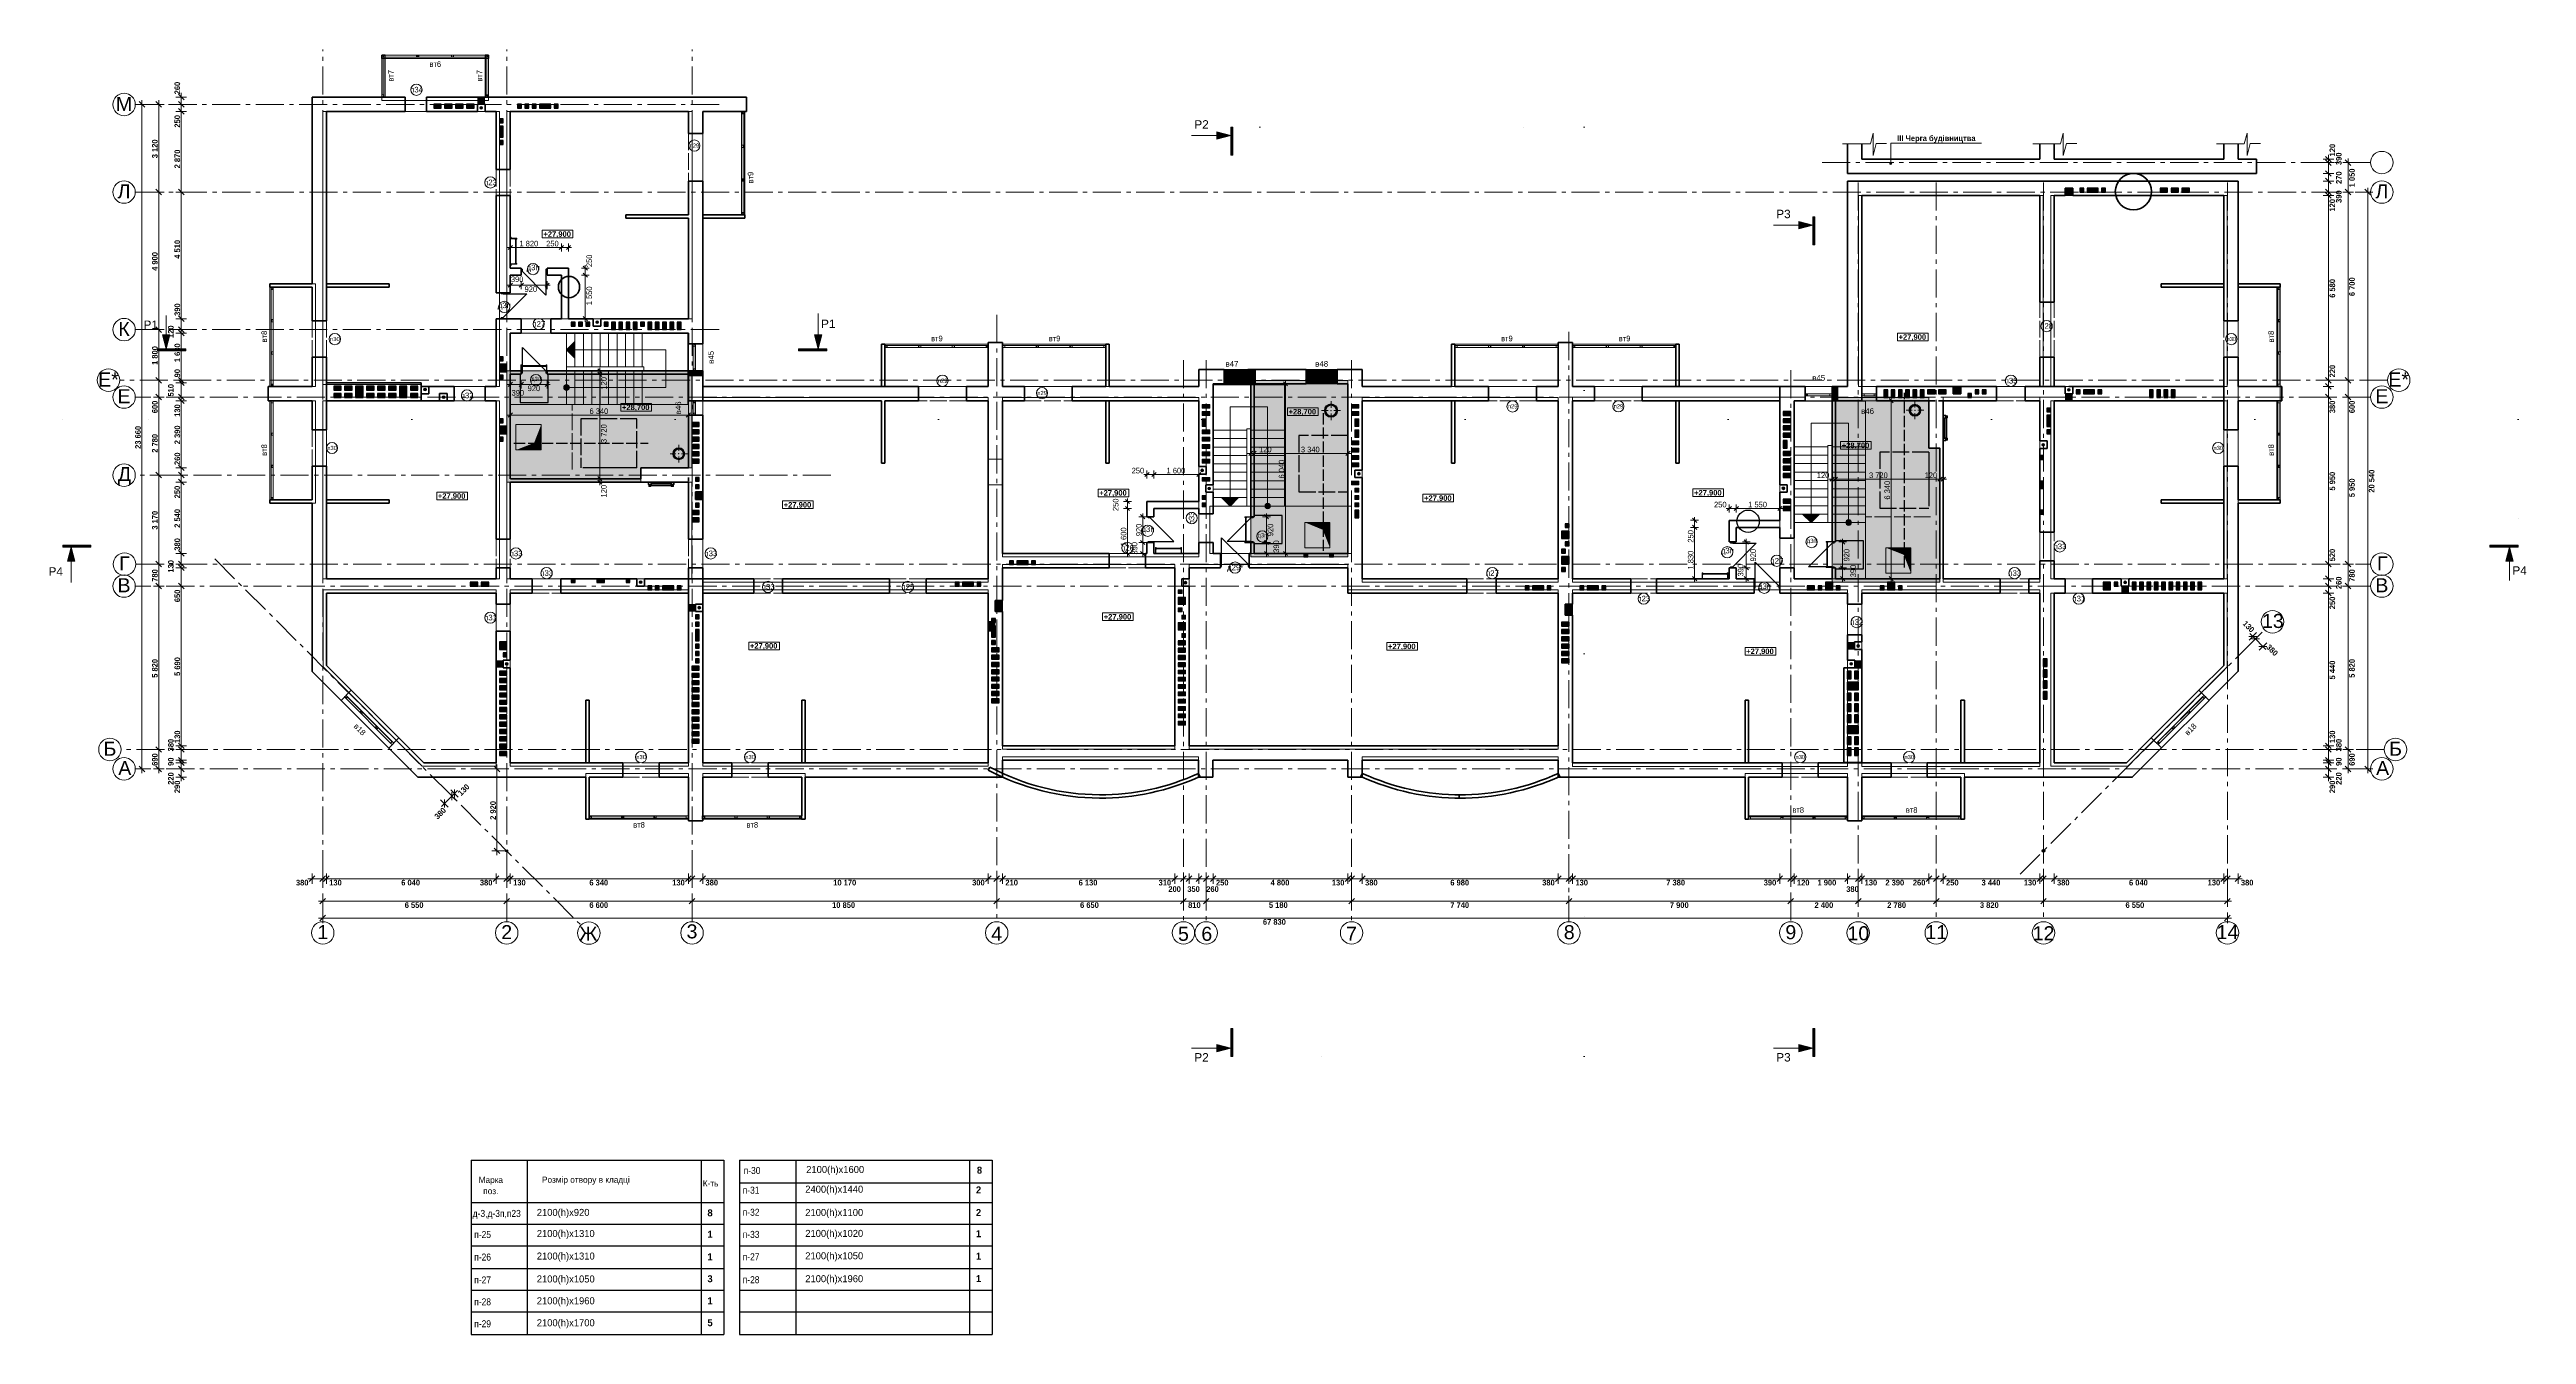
# Model space of a CAD drawing. Extents: x 436819 to 525027, y 24442 to 70197.
import ezdxf
from ezdxf.enums import TextEntityAlignment as Align

# ---------------------------------------------------------------- set-up
doc = ezdxf.new("R2010")
doc.units = 0
doc.header["$MEASUREMENT"] = 0
for name, pattern in [('Крупный пунктир', [9375, 0, -9375]), ('Невидимая', [500, 400, -100]), ('Штриховая', [700, 600, -100]), ('Штрихштриховая', [1550, 1000, -200, 150, -200])]:
    doc.linetypes.add(name, pattern=pattern)
for name, color, linetype, lineweight in [('0_Ном_пера__1', 7, 'Continuous', 13), ('0_Ном_пера__120', 7, 'Continuous', 13), ('0_Ном_пера__21', 7, 'Continuous', 20), ('0_Ном_пера__41', 7, 'Continuous', 30), ('0_Ном_пера__61', 7, 'Continuous', 40), ('2D-чертеж - Общий_Ном_пера__1', 7, 'Continuous', 13), ('Text blocks_Ном_пера__1', 7, 'Continuous', 13), ('Двери ArchiCAD_Ном_пера__1', 7, 'Continuous', 13), ('Двери ArchiCAD_Ном_пера__19', 255, 'Continuous', 0), ('Двери ArchiCAD_Ном_пера__21', 7, 'Continuous', 20), ('Двери ArchiCAD_Ном_пера__41', 7, 'Continuous', 30), ('Двери ArchiCAD_Ном_пера__61', 7, 'Continuous', 40), ('Интерьер- Перегородка_Ном_пера__19', 255, 'Continuous', 0), ('Интерьер- Перегородка_Ном_пера__61', 7, 'Continuous', 40), ('Колонны_Ном_пера__1', 7, 'Continuous', 13), ('Колонны_Ном_пера__19', 255, 'Continuous', 0), ('Колонны_Ном_пера__20', 1, 'Continuous', 25), ('Колонны_Ном_пера__21', 7, 'Continuous', 20), ('Колонны_Ном_пера__248', 255, 'Continuous', 158), ('Колонны_Ном_пера__41', 7, 'Continuous', 30), ('Лестницы внутренние_Ном_пера__21', 7, 'Continuous', 20), ('Линии разрезов_Ном_пера__1', 7, 'Continuous', 13), ('Линии разрезов_Ном_пера__101', 7, 'Continuous', 100), ('Линии разрезов_Ном_пера__7', 7, 'Continuous', 5), ('Маркеры двери_Ном_пера__7', 7, 'Continuous', 5), ('Маркеры окна_Ном_пера__7', 7, 'Continuous', 5), ('Мебель_Ном_пера__21', 7, 'Continuous', 20), ('Окна ArchiCAD_Ном_пера__1', 7, 'Continuous', 13), ('Окна ArchiCAD_Ном_пера__12', 15, 'Continuous', 18), ('Окна ArchiCAD_Ном_пера__19', 255, 'Continuous', 0), ('Окна ArchiCAD_Ном_пера__61', 7, 'Continuous', 40), ('Окна ArchiCAD_Ном_пера__7', 7, 'Continuous', 5), ('перегородки_Ном_пера__41', 7, 'Continuous', 30), ('перегородки_Ном_пера__61', 7, 'Continuous', 40), ('Перекрытия_Ном_пера__120', 7, 'Continuous', 13), ('Перекрытия_Ном_пера__19', 255, 'Continuous', 0), ('Перекрытия_Ном_пера__21', 7, 'Continuous', 20), ('Перекрытия_Ном_пера__41', 7, 'Continuous', 30), ('План перегородок_Ном_пера__61', 7, 'Continuous', 40), ('Стены наружные_Ном_пера__19', 255, 'Continuous', 0), ('Стены наружные_Ном_пера__61', 7, 'Continuous', 40)]:
    doc.layers.add(name, color=color, linetype=linetype, lineweight=lineweight)
for name, color, linetype, lineweight, true_color in [('0_Ном_пера__102', 7, 'Continuous', 60, 0xcccccc), ('0_Ном_пера__98', 7, 'Continuous', 13, 0x001f3e), ('Двери ArchiCAD_Ном_пера__229', 7, 'Continuous', 0, 0xe8e8e8), ('Колонны_Ном_пера__112', 7, 'Continuous', 13, 0xd5aaaa), ('Колонны_Ном_пера__4', 7, 'Continuous', 20, 0x016515), ('Колонны_Ном_пера__72', 7, 'Continuous', 20, 0xbf8080), ('Колонны_Ном_пера__92', 7, 'Continuous', 13, 0xbf8080), ('Лестницы внутренние_Ном_пера__2', 7, 'Continuous', 13, 0x7f7f7f), ('Маркеры двери_Ном_пера__3', 7, 'Continuous', 18, 0xdd5800), ('Маркеры окна_Ном_пера__3', 7, 'Continuous', 18, 0xdd5800), ('Окна ArchiCAD_Ном_пера__3', 7, 'Continuous', 18, 0xdd5800), ('Перекрытия_Ном_пера__191', 7, 'Continuous', 0, 0xe8e8e8), ('Перекрытия_Ном_пера__227', 7, 'Continuous', 0, 0xe8e8e8), ('Перекрытия_Ном_пера__229', 7, 'Continuous', 0, 0xe8e8e8), ('Перекрытия_Ном_пера__4', 7, 'Continuous', 20, 0x016515), ('Розміри ОСЕЙ_Ном_пера__98', 7, 'Continuous', 13, 0x001f3e), ('РОЗМІРИ ПЕРЕГОРОДОК_Ном_пера__98', 7, 'Continuous', 13, 0x001f3e)]:
    doc.layers.add(name, color=color, linetype=linetype, lineweight=lineweight, true_color=true_color)
for name, color, linetype in [('Двери ArchiCAD', 7, 'Continuous'), ('Интерьер- Перегородка', 7, 'Continuous'), ('Колонны', 7, 'Continuous'), ('Лестницы внутренние', 7, 'Continuous'), ('Линии разрезов', 7, 'Continuous'), ('Маркеры двери', 7, 'Continuous'), ('Мебель', 7, 'Continuous'), ('Окна ArchiCAD', 7, 'Continuous'), ('перегородки', 7, 'Continuous'), ('Перекрытия', 7, 'Continuous'), ('Розміри ОСЕЙ', 7, 'Continuous'), ('РОЗМІРИ ПЕРЕГОРОДОК', 7, 'Continuous'), ('Стены наружные', 7, 'Continuous')]:
    doc.layers.add(name, color=color, linetype=linetype)
doc.styles.add('СГЕНЕРИР_СТИЛЬ_1', font='')
doc.styles.add('СГЕНЕРИР_СТИЛЬ_2', font='')
doc.styles.add('СГЕНЕРИР_СТИЛЬ_3', font='')
doc.styles.add('СГЕНЕРИР_СТИЛЬ_4', font='')
doc.styles.add('СГЕНЕРИР_СТИЛЬ_5', font='')
doc.styles.get('СГЕНЕРИР_СТИЛЬ_1').set_extended_font_data('Century Gothic')
doc.styles.get('СГЕНЕРИР_СТИЛЬ_2').set_extended_font_data('Arial Кириллический')
doc.styles.get('СГЕНЕРИР_СТИЛЬ_3').set_extended_font_data('Arial Unicode MS Кириллический')
doc.styles.get('СГЕНЕРИР_СТИЛЬ_4').set_extended_font_data('Century Gothic', bold=True)
doc.styles.get('СГЕНЕРИР_СТИЛЬ_5').set_extended_font_data('Arial')
doc.dimstyles.new('СГЕНЕРИР_СТИЛЬ__1', dxfattribs={"dimtxt": 200, "dimasz": 142.5, "dimexe": 0.18, "dimexo": 0, "dimgap": 0.09, "dimtad": 1, "dimtih": 1, "dimtoh": 1, "dimdec": 0, "dimzin": 0, "dimdsep": 46, "dimtxsty": 'СГЕНЕРИР_СТИЛЬ_3', "dimblk": 'ARROWHEAD_6', "dimblk1": 'ARROWHEAD_6', "dimblk2": 'ARROWHEAD_6', "dimcen": 0.09, "dimclrd": 256, "dimclre": 256, "dimclrt": 256, "dimadec": 0, "dimazin": 0, "dimtfac": 1, "dimtdec": 4, "dimtmove": 0, "dimatfit": 3, "dimfxl": 0, "dimtolj": 1, "dimtzin": 0, "dimarcsym": 0})
doc.dimstyles.new('СГЕНЕРИР_СТИЛЬ__10', dxfattribs={"dimtxt": 200, "dimasz": 142.5, "dimexe": 0.18, "dimexo": 0, "dimgap": 0.09, "dimtad": 3, "dimtih": 1, "dimtoh": 1, "dimdec": 0, "dimzin": 0, "dimdsep": 46, "dimtxsty": 'СГЕНЕРИР_СТИЛЬ_3', "dimblk": 'ARROWHEAD_6', "dimblk1": 'ARROWHEAD_6', "dimblk2": 'ARROWHEAD_6', "dimcen": 0.09, "dimclrd": 256, "dimclre": 256, "dimclrt": 256, "dimadec": 0, "dimazin": 0, "dimtfac": 1, "dimtdec": 4, "dimtmove": 2, "dimatfit": 3, "dimfxl": 0, "dimtolj": 1, "dimtzin": 0, "dimarcsym": 0})
doc.dimstyles.new('СГЕНЕРИР_СТИЛЬ__11', dxfattribs={"dimtxt": 200, "dimasz": 142.5, "dimexe": 0.18, "dimexo": 0, "dimgap": 0.09, "dimtad": 3, "dimtih": 1, "dimtoh": 1, "dimdec": 0, "dimzin": 0, "dimdsep": 46, "dimtxsty": 'СГЕНЕРИР_СТИЛЬ_3', "dimblk": 'ARROWHEAD_6', "dimblk1": 'ARROWHEAD_6', "dimblk2": 'ARROWHEAD_6', "dimcen": 0.09, "dimclrd": 256, "dimclre": 256, "dimclrt": 256, "dimadec": 0, "dimazin": 0, "dimtfac": 1, "dimtdec": 4, "dimtmove": 0, "dimatfit": 3, "dimfxl": 0, "dimtolj": 1, "dimtzin": 0, "dimarcsym": 0})
doc.dimstyles.new('СГЕНЕРИР_СТИЛЬ__2', dxfattribs={"dimtxt": 200, "dimasz": 142.5, "dimexe": 0.18, "dimexo": 0, "dimgap": 0.09, "dimtad": 3, "dimdec": 0, "dimzin": 0, "dimdsep": 46, "dimtxsty": 'СГЕНЕРИР_СТИЛЬ_3', "dimblk": 'ARROWHEAD_6', "dimblk1": 'ARROWHEAD_6', "dimblk2": 'ARROWHEAD_6', "dimcen": 0.09, "dimclrd": 256, "dimclre": 256, "dimclrt": 256, "dimadec": 0, "dimazin": 0, "dimtfac": 1, "dimtdec": 4, "dimtmove": 2, "dimatfit": 3, "dimfxl": 0, "dimtolj": 1, "dimtzin": 0, "dimarcsym": 0})
doc.dimstyles.new('СГЕНЕРИР_СТИЛЬ__3', dxfattribs={"dimtxt": 200, "dimasz": 190, "dimexe": 0.18, "dimexo": 0, "dimgap": 0.09, "dimtad": 1, "dimdec": 0, "dimzin": 0, "dimdsep": 46, "dimtxsty": 'СГЕНЕРИР_СТИЛЬ_3', "dimblk": 'ARROWHEAD_6', "dimblk1": 'ARROWHEAD_6', "dimblk2": 'ARROWHEAD_6', "dimcen": 0.09, "dimclrd": 256, "dimclre": 256, "dimclrt": 256, "dimadec": 0, "dimazin": 0, "dimtfac": 1, "dimtdec": 4, "dimtmove": 0, "dimatfit": 3, "dimfxl": 0, "dimtolj": 1, "dimtzin": 0, "dimarcsym": 0})
doc.dimstyles.new('СГЕНЕРИР_СТИЛЬ__4', dxfattribs={"dimtxt": 200, "dimasz": 190, "dimexe": 0.18, "dimexo": 0, "dimgap": 0.09, "dimtad": 3, "dimtih": 1, "dimtoh": 1, "dimdec": 0, "dimzin": 0, "dimdsep": 46, "dimtxsty": 'СГЕНЕРИР_СТИЛЬ_3', "dimblk": 'ARROWHEAD_6', "dimblk1": 'ARROWHEAD_6', "dimblk2": 'ARROWHEAD_6', "dimcen": 0.09, "dimclrd": 256, "dimclre": 256, "dimclrt": 256, "dimadec": 0, "dimazin": 0, "dimtfac": 1, "dimtdec": 4, "dimtmove": 0, "dimatfit": 3, "dimfxl": 0, "dimtolj": 1, "dimtzin": 0, "dimarcsym": 0})
doc.dimstyles.new('СГЕНЕРИР_СТИЛЬ__5', dxfattribs={"dimtxt": 200, "dimasz": 190, "dimexe": 0.18, "dimexo": 0, "dimgap": 0.09, "dimtad": 3, "dimdec": 0, "dimzin": 0, "dimdsep": 46, "dimtxsty": 'СГЕНЕРИР_СТИЛЬ_3', "dimblk": 'ARROWHEAD_6', "dimblk1": 'ARROWHEAD_6', "dimblk2": 'ARROWHEAD_6', "dimcen": 0.09, "dimclrd": 256, "dimclre": 256, "dimclrt": 256, "dimadec": 0, "dimazin": 0, "dimtfac": 1, "dimtdec": 4, "dimtmove": 0, "dimatfit": 3, "dimfxl": 0, "dimtolj": 1, "dimtzin": 0, "dimarcsym": 0})
doc.dimstyles.new('СГЕНЕРИР_СТИЛЬ__6', dxfattribs={"dimtxt": 200, "dimasz": 142.5, "dimexe": 0.18, "dimexo": 0, "dimgap": 0.09, "dimtad": 1, "dimdec": 0, "dimzin": 0, "dimdsep": 46, "dimtxsty": 'СГЕНЕРИР_СТИЛЬ_3', "dimblk": 'ARROWHEAD_6', "dimblk1": 'ARROWHEAD_6', "dimblk2": 'ARROWHEAD_6', "dimcen": 0.09, "dimclrd": 256, "dimclre": 256, "dimclrt": 256, "dimadec": 0, "dimazin": 0, "dimtfac": 1, "dimtdec": 4, "dimtmove": 2, "dimatfit": 3, "dimfxl": 0, "dimtolj": 1, "dimtzin": 0, "dimarcsym": 0})
doc.dimstyles.new('СГЕНЕРИР_СТИЛЬ__7', dxfattribs={"dimtxt": 200, "dimasz": 142.5, "dimexe": 0.18, "dimexo": 0, "dimgap": 0.09, "dimtad": 1, "dimdec": 0, "dimzin": 0, "dimdsep": 46, "dimtxsty": 'СГЕНЕРИР_СТИЛЬ_3', "dimblk": 'ARROWHEAD_6', "dimblk1": 'ARROWHEAD_6', "dimblk2": 'ARROWHEAD_6', "dimcen": 0.09, "dimclrd": 256, "dimclre": 256, "dimclrt": 256, "dimadec": 0, "dimazin": 0, "dimtfac": 1, "dimtdec": 4, "dimtmove": 0, "dimatfit": 3, "dimfxl": 0, "dimtolj": 1, "dimtzin": 0, "dimarcsym": 0})
doc.dimstyles.new('СГЕНЕРИР_СТИЛЬ__8', dxfattribs={"dimtxt": 200, "dimasz": 142.5, "dimexe": 0.18, "dimexo": 0, "dimgap": 0.09, "dimtad": 1, "dimtih": 1, "dimtoh": 1, "dimdec": 0, "dimzin": 0, "dimdsep": 46, "dimtxsty": 'СГЕНЕРИР_СТИЛЬ_3', "dimblk": 'ARROWHEAD_6', "dimblk1": 'ARROWHEAD_6', "dimblk2": 'ARROWHEAD_6', "dimcen": 0.09, "dimclrd": 256, "dimclre": 256, "dimclrt": 256, "dimadec": 0, "dimazin": 0, "dimtfac": 1, "dimtdec": 4, "dimtmove": 2, "dimatfit": 3, "dimfxl": 0, "dimtolj": 1, "dimtzin": 0, "dimarcsym": 0})
doc.dimstyles.new('СГЕНЕРИР_СТИЛЬ__9', dxfattribs={"dimtxt": 200, "dimasz": 142.5, "dimexe": 0.18, "dimexo": 0, "dimgap": 0.09, "dimtad": 3, "dimdec": 0, "dimzin": 0, "dimdsep": 46, "dimtxsty": 'СГЕНЕРИР_СТИЛЬ_3', "dimblk": 'ARROWHEAD_6', "dimblk1": 'ARROWHEAD_6', "dimblk2": 'ARROWHEAD_6', "dimcen": 0.09, "dimclrd": 256, "dimclre": 256, "dimclrt": 256, "dimadec": 0, "dimazin": 0, "dimtfac": 1, "dimtdec": 4, "dimtmove": 0, "dimatfit": 3, "dimfxl": 0, "dimtolj": 1, "dimtzin": 0, "dimarcsym": 0})
pattern_1 = [(45, (133390.85, 87179.35), (-176.777, 176.777), []), (45, (133355.5, 87214.7), (-176.777, 176.777), []), (45, (133320.14, 87250.06), (-176.777, 176.777), [])]

# ---------------------------------------------------------------- blocks, each defined once
blk = doc.blocks.new('Перекрытие_150', base_point=(455229, 60103))
at = {"layer": 'Перекрытия_Ном_пера__21', "linetype": 'Continuous', "flags": 128}
blk.add_lwpolyline([(455229, 60103), (455229, 57563), (453229, 57563), (453229, 60103)], close=True, dxfattribs=at)
blk = doc.blocks.new('Перекрытие_149', base_point=(452839, 51353))
at = {"layer": 'Перекрытия_Ном_пера__19', "linetype": 'Continuous', "flags": 128}
blk.add_lwpolyline([(452839, 51353), (446549, 51353), (446549, 54603), (446549, 57693), (452839, 57693)], close=True, dxfattribs=at)
blk = doc.blocks.new('Перекрытие_148', base_point=(455429, 54793))
at = {"layer": 'Перекрытия_Ном_пера__19', "linetype": 'Continuous', "flags": 128}
blk.add_lwpolyline([(455429, 54793), (459689, 54793), (459689, 51353), (453109, 51353), (453109, 54793), (455429, 54793)], close=True, dxfattribs=at)
blk = doc.blocks.new('Перекрытие_147', base_point=(459699, 67993))
at = {"layer": 'Перекрытия_Ном_пера__19', "linetype": 'Continuous', "flags": 128}
blk.add_lwpolyline([(459699, 67993), (459699, 64193), (459699, 60613), (455429, 60613), (453109, 60613), (453109, 67993)], close=True, dxfattribs=at)
blk = doc.blocks.new('Перекрытие_146', base_point=(470249, 50963))
at = {"layer": 'Перекрытия_Ном_пера__19', "linetype": 'Continuous', "flags": 128}
blk.add_lwpolyline([(470249, 50963), (460079, 50963), (460079, 44683), (463169, 44683), (470249, 44683)], close=True, dxfattribs=at)
blk = doc.blocks.new('Перекрытие_145', base_point=(460079, 55123))
at = {"layer": 'Перекрытия_Ном_пера__191', "linetype": 'Continuous', "flags": 128}
blk.add_lwpolyline([(460079, 55123), (460079, 51233), (470249, 51233), (470249, 57813), (460079, 57813)], close=True, dxfattribs=at)
blk = doc.blocks.new('Перекрытие_143', base_point=(460079, 67993))
at = {"layer": 'Перекрытия_Ном_пера__21', "linetype": 'Continuous', "flags": 128}
blk.add_lwpolyline([(460079, 67993), (461579, 67993), (461579, 64193), (460079, 64193)], close=True, dxfattribs=at)
blk = doc.blocks.new('Перекрытие_14', base_point=(459569, 44683))
at = {"layer": 'Перекрытия_Ном_пера__19', "linetype": 'Continuous', "flags": 128}
blk.add_lwpolyline([(459569, 44683), (456479, 44683), (453229, 44683), (453229, 50963), (459569, 50963)], close=True, dxfattribs=at)
blk = doc.blocks.new('Перекрытие_13', base_point=(452719, 44683))
at = {"layer": 'Перекрытия_Ном_пера__19', "linetype": 'Continuous', "flags": 128}
blk.add_lwpolyline([(452719, 44683), (450094, 44683), (446559, 48218), (446559, 50963), (452719, 50963)], close=True, dxfattribs=at)
blk = doc.blocks.new('Перекрытие_12', base_point=(446549, 58268))
at = {"layer": 'Перекрытия_Ном_пера__19', "linetype": 'Continuous', "flags": 128}
blk.add_lwpolyline([(446549, 58268), (446549, 61293), (446549, 67993), (452839, 67993), (452839, 58203), (450059, 58203), (450059, 58268)], close=True, dxfattribs=at)
blk = doc.blocks.new('Перекрытие_341', base_point=(514759, 61853))
at = {"layer": 'Перекрытия_Ном_пера__21', "linetype": 'Continuous', "flags": 128}
blk.add_lwpolyline([(514759, 61853), (514759, 54043), (516259, 54043), (516259, 61853)], close=True, dxfattribs=at)
blk = doc.blocks.new('Перекрытие_325', base_point=(498949, 53353))
at = {"layer": 'Перекрытия_Ном_пера__21', "linetype": 'Continuous', "flags": 128}
blk.add_lwpolyline([(498949, 53353), (501489, 53353), (501489, 51353), (498949, 51353)], close=True, dxfattribs=at)
blk = doc.blocks.new('Перекрытие_324', base_point=(507699, 50963))
at = {"layer": 'Перекрытия_Ном_пера__19', "linetype": 'Continuous', "flags": 128}
blk.add_lwpolyline([(507699, 50963), (507699, 44673), (504449, 44673), (501359, 44673), (501359, 50963)], close=True, dxfattribs=at)
blk = doc.blocks.new('Перекрытие_323', base_point=(504259, 53553))
at = {"layer": 'Перекрытия_Ном_пера__19', "linetype": 'Continuous', "flags": 128}
blk.add_lwpolyline([(504259, 53553), (504259, 57813), (507699, 57813), (507699, 51233), (504259, 51233), (504259, 53553)], close=True, dxfattribs=at)
blk = doc.blocks.new('Перекрытие_322', base_point=(491059, 57823))
at = {"layer": 'Перекрытия_Ном_пера__191', "linetype": 'Continuous', "flags": 128}
blk.add_lwpolyline([(491059, 57823), (494859, 57823), (498439, 57823), (498439, 53553), (498439, 51233), (491059, 51233)], close=True, dxfattribs=at)
blk = doc.blocks.new('Перекрытие_321', base_point=(508089, 65003))
at = {"layer": 'Перекрытия_Ном_пера__19', "linetype": 'Continuous', "flags": 128}
blk.add_lwpolyline([(508089, 65003), (514369, 65003), (514369, 61293), (514369, 58203), (508089, 58203)], close=True, dxfattribs=at)
blk = doc.blocks.new('Перекрытие_320', base_point=(503929, 58203))
at = {"layer": 'Перекрытия_Ном_пера__191', "linetype": 'Continuous', "flags": 128}
blk.add_lwpolyline([(503929, 58203), (501239, 58203), (501239, 65003), (507819, 65003), (507819, 58203)], close=True, dxfattribs=at)
blk = doc.blocks.new('Перекрытие_316', base_point=(491059, 58203))
at = {"layer": 'Перекрытия_Ном_пера__21', "linetype": 'Continuous', "flags": 128}
blk.add_lwpolyline([(491059, 58203), (494859, 58203), (494859, 59703), (491059, 59703)], close=True, dxfattribs=at)
blk = doc.blocks.new('Перекрытие_188', base_point=(514369, 57693))
at = {"layer": 'Перекрытия_Ном_пера__19', "linetype": 'Continuous', "flags": 128}
blk.add_lwpolyline([(514369, 57693), (514369, 54603), (514369, 51353), (508089, 51353), (508089, 57693)], close=True, dxfattribs=at)
blk = doc.blocks.new('Перекрытие_187', base_point=(514369, 50843))
at = {"layer": 'Перекрытия_Ном_пера__19', "linetype": 'Continuous', "flags": 128}
blk.add_lwpolyline([(514369, 50843), (514369, 48218), (510834, 44683), (508089, 44683), (508089, 50843)], close=True, dxfattribs=at)
blk = doc.blocks.new('Перекрытие_186', base_point=(500849, 44673))
at = {"layer": 'Перекрытия_Ном_пера__19', "linetype": 'Continuous', "flags": 128}
blk.add_lwpolyline([(500849, 44673), (497759, 44673), (491059, 44673), (491059, 50963), (500849, 50963)], close=True, dxfattribs=at)
blk = doc.blocks.new('Перекрытие_53', base_point=(470249, 58203))
at = {"layer": 'Перекрытия_Ном_пера__21', "linetype": 'Continuous', "flags": 128}
blk.add_lwpolyline([(470249, 58203), (470249, 59703), (466449, 59703), (466449, 58203)], close=True, dxfattribs=at)
blk = doc.blocks.new('Перекрытие_346', base_point=(474559, 58203))
at = {"layer": 'Перекрытия_Ном_пера__21', "linetype": 'Continuous', "flags": 128}
blk.add_lwpolyline([(474559, 58203), (474559, 59703), (470759, 59703), (470759, 58203)], close=True, dxfattribs=at)
blk = doc.blocks.new('Перекрытие_343', base_point=(486749, 58203))
at = {"layer": 'Перекрытия_Ном_пера__21', "linetype": 'Continuous', "flags": 128}
blk.add_lwpolyline([(486749, 58203), (486749, 59703), (490549, 59703), (490549, 58203)], close=True, dxfattribs=at)
blk = doc.blocks.new('Перекрытие_487', base_point=(483179, 52253))
at = {"layer": 'Перекрытия_Ном_пера__21', "linetype": 'Continuous', "flags": 128}
blk.add_lwpolyline([(483179, 52253), (483179, 53943), (478139, 53943), (478139, 52253)], close=True, dxfattribs=at)
blk = doc.blocks.new('Перекрытие_494', base_point=(446289, 54043))
at = {"layer": 'Перекрытия_Ном_пера__21', "linetype": 'Continuous', "flags": 128}
blk.add_lwpolyline([(446289, 54043), (446289, 57693), (444669, 57693), (444669, 54043)], close=True, dxfattribs=at)
blk = doc.blocks.new('Перекрытие_170', base_point=(446289, 58203))
at = {"layer": 'Перекрытия_Ном_пера__21', "linetype": 'Continuous', "flags": 128}
blk.add_lwpolyline([(446289, 58203), (446289, 61853), (444669, 61853), (444669, 58203)], close=True, dxfattribs=at)
blk = doc.blocks.new('Перекрытие_526', base_point=(455919, 44413))
at = {"layer": 'Перекрытия_Ном_пера__21', "linetype": 'Continuous', "flags": 128}
blk.add_lwpolyline([(455919, 44413), (455919, 42793), (459569, 42793), (459569, 44413)], close=True, dxfattribs=at)
blk = doc.blocks.new('Перекрытие_527', base_point=(460079, 42793))
at = {"layer": 'Перекрытия_Ном_пера__21', "linetype": 'Continuous', "flags": 128}
blk.add_lwpolyline([(460079, 42793), (463729, 42793), (463729, 44413), (460079, 44413)], close=True, dxfattribs=at)
blk = doc.blocks.new('Перекрытие_530', base_point=(505009, 44413))
at = {"layer": 'Перекрытия_Ном_пера__21', "linetype": 'Continuous', "flags": 128}
blk.add_lwpolyline([(505009, 44413), (501359, 44413), (501359, 42793), (505009, 42793)], close=True, dxfattribs=at)
blk = doc.blocks.new('Перекрытие_531', base_point=(500849, 44413))
at = {"layer": 'Перекрытия_Ном_пера__21', "linetype": 'Continuous', "flags": 128}
blk.add_lwpolyline([(500849, 44413), (497199, 44413), (497199, 42793), (500849, 42793)], close=True, dxfattribs=at)
blk = doc.blocks.new('Перекрытие_545', base_point=(448649, 68383))
at = {"layer": 'Перекрытия_Ном_пера__21', "linetype": 'Continuous', "flags": 128}
blk.add_lwpolyline([(448649, 68383), (452449, 68383), (452449, 70003), (448649, 70003)], close=True, dxfattribs=at)
blk = doc.blocks.new('Стена_575', base_point=(494859, 59703))
at = {"layer": 'Интерьер- Перегородка_Ном_пера__61', "linetype": 'Continuous'}
for p, q in [((494859, 59703), (494739, 59703)), ((494739, 59583), (494739, 58204)), ((494859, 58204), (494859, 59703)), ((494739, 58204), (494859, 58204))]:
    blk.add_line(p, q, dxfattribs=at)
blk = doc.blocks.new('Стена_2699', base_point=(487019, 43540))
at = {"layer": '0_Ном_пера__61', "linetype": 'Continuous'}
for p, q in [((490599, 44313), (490549, 44422)), ((487019, 43660), (487019, 43540))]:
    blk.add_line(p, q, dxfattribs=at)
for radius in [8370, 8490]:
    blk.add_arc((487059, 52030), radius, 269.72979, 294.64198, dxfattribs=at)
blk = doc.blocks.new('Стена_2700', base_point=(483519, 44313))
at = {"layer": '0_Ном_пера__61', "linetype": 'Continuous'}
blk.add_line((483569, 44422), (483519, 44313), dxfattribs=at)
for radius in [8490, 8370]:
    blk.add_arc((487059, 52030), radius, 245.35802, 270.27021, dxfattribs=at)
blk = doc.blocks.new('18', base_point=(133391, 87179))
at = {"layer": 'Лестницы внутренние_Ном_пера__2', "linetype": 'Continuous'}
for points in [[(135331, 87179), (135631, 87479), (135031, 87479)], [(134091, 87179, 1), (133891, 87179, 1)]]:
    blk.add_hatch(color=256, dxfattribs=at).paths.add_polyline_path(points, flags=0)
at = {"layer": 'Лестницы внутренние_Ном_пера__21', "linetype": 'Continuous'}
for p, q in [((133391, 87179), (133391, 91499)), ((133391, 91499), (135931, 91499)), ((135931, 91499), (135931, 87179)), ((133991, 87179), (133991, 90714)), ((133991, 90714), (135331, 90714)), ((135331, 90714), (135331, 87179)), ((133391, 89879), (134591, 89879)), ((133391, 89579), (134591, 89579)), ((133391, 89279), (134591, 89279)), ((134591, 87179), (134591, 89929)), ((134591, 89929), (134731, 89929)), ((134731, 89929), (134731, 87179)), ((135931, 89879), (134731, 89879)), ((135931, 89579), (134731, 89579)), ((135931, 89279), (134731, 89279)), ((133391, 88979), (134591, 88979)), ((133391, 88679), (134591, 88679)), ((133391, 88379), (134591, 88379)), ((135931, 88979), (134731, 88979)), ((135931, 88679), (134731, 88679)), ((135931, 88379), (134731, 88379)), ((133391, 88079), (134591, 88079)), ((133391, 87779), (134591, 87779)), ((133391, 87479), (134591, 87479)), ((135931, 88079), (134731, 88079)), ((135931, 87779), (134731, 87779)), ((135931, 87479), (134731, 87479)), ((135331, 87179), (135031, 87479)), ((135031, 87479), (135631, 87479)), ((135331, 87179), (135631, 87479)), ((133391, 87179), (134591, 87179)), ((133391, 87179), (134591, 87179)), ((135931, 87179), (134731, 87179)), ((135931, 87179), (134731, 87179))]:
    blk.add_line(p, q, dxfattribs=at)
blk.add_circle((133991, 87179), 100, dxfattribs=at)
blk = doc.blocks.new('3D-сетка_3', base_point=(470249, 55613))
at = {"layer": '0_Ном_пера__1', "linetype": 'Continuous', "flags": 128}
blk.add_lwpolyline([(470249, 55613), (470249, 54694), (470759, 54694), (470759, 55613)], close=True, dxfattribs=at)
blk = doc.blocks.new('Перекрытие_124', base_point=(453109, 54793))
at = {"layer": 'Перекрытия_Ном_пера__19', "linetype": 'Continuous'}
blk.add_hatch(color=256, dxfattribs=at).paths.add_polyline_path([(453109, 54793), (455429, 54793), (457878, 54793), (457878, 55303), (459689, 55303), (459689, 58753), (453109, 58753)], flags=0)
at = {"layer": 'Перекрытия_Ном_пера__21', "linetype": 'Continuous', "flags": 128}
blk.add_lwpolyline([(453109, 54793), (455429, 54793), (457878, 54793), (457878, 55303), (459689, 55303), (459689, 58753), (453109, 58753)], close=True, dxfattribs=at)
blk = doc.blocks.new('Перекрытие_298', base_point=(504139, 51233))
at = {"layer": 'Перекрытия_Ном_пера__19', "linetype": 'Continuous'}
blk.add_hatch(color=256, dxfattribs=at).paths.add_polyline_path([(504139, 51233), (500299, 51233), (500299, 57813), (503749, 57813), (503749, 56013), (504139, 56013), (504139, 53553)], flags=0)
at = {"layer": 'Перекрытия_Ном_пера__21', "linetype": 'Continuous', "flags": 128}
blk.add_lwpolyline([(504139, 51233), (500299, 51233), (500299, 57813), (503749, 57813), (503749, 56013), (504139, 56013), (504139, 53553)], close=True, dxfattribs=at)
blk = doc.blocks.new('Перекрытие_486', base_point=(470759, 52133))
at = {"layer": 'Перекрытия_Ном_пера__191', "linetype": 'Continuous', "flags": 128}
blk.add_lwpolyline([(470759, 52133), (477749, 52133), (477749, 57813), (470759, 57813)], close=True, dxfattribs=at)
blk = doc.blocks.new('Перекрытие_488', base_point=(470759, 51863))
at = {"layer": 'Перекрытия_Ном_пера__191', "linetype": 'Continuous', "flags": 128}
blk.add_lwpolyline([(470759, 51863), (470759, 45283), (476889, 45283), (476889, 51863)], close=True, dxfattribs=at)
blk = doc.blocks.new('Перекрытие_489', base_point=(483569, 57813))
at = {"layer": 'Перекрытия_Ном_пера__191', "linetype": 'Continuous', "flags": 128}
blk.add_lwpolyline([(483569, 57813), (483569, 51233), (490549, 51233), (490549, 57813)], close=True, dxfattribs=at)
blk = doc.blocks.new('Перекрытие_490', base_point=(477399, 45283))
at = {"layer": 'Перекрытия_Ном_пера__191', "linetype": 'Continuous', "flags": 128}
blk.add_lwpolyline([(477399, 45283), (490549, 45283), (490549, 50963), (483059, 50963), (483059, 51863), (477399, 51863)], close=True, dxfattribs=at)
blk = doc.blocks.new('Перекрытие_491', base_point=(483569, 44290))
at = {"layer": 'Перекрытия_Ном_пера__120', "linetype": 'Continuous', "flags": 128}
blk.add_lwpolyline([(483569, 44290, 0.21503), (490549, 44290), (490549, 45013), (483569, 45013)], format="xyb", close=True, dxfattribs=at)
blk = doc.blocks.new('Перекрытие_492', base_point=(470759, 44290))
at = {"layer": 'Перекрытия_Ном_пера__120', "linetype": 'Continuous', "flags": 128}
blk.add_lwpolyline([(470759, 44290, 0.21503), (477739, 44290), (477739, 45013), (470759, 45013)], format="xyb", close=True, dxfattribs=at)
blk = doc.blocks.new('Перекрытие_493', base_point=(483059, 58413))
at = {"layer": 'Перекрытия_Ном_пера__19', "linetype": 'Continuous'}
blk.add_hatch(color=256, dxfattribs=at).paths.add_polyline_path([(483059, 58413), (479599, 58413), (479599, 52133), (483059, 52133)], flags=0)
at = {"layer": 'Перекрытия_Ном_пера__21', "linetype": 'Continuous', "flags": 128}
blk.add_lwpolyline([(483059, 58413), (479599, 58413), (479599, 52133), (483059, 52133)], close=True, dxfattribs=at)
blk = doc.blocks.new('Стена_623', base_point=(450059, 58333))
at = {"layer": 'Интерьер- Перегородка_Ном_пера__61', "linetype": 'Continuous'}
for p, q in [((450059, 58333), (446680, 58333)), ((446680, 58333), (446680, 57693)), ((450059, 57693), (450059, 58333)), ((446680, 57693), (450059, 57693))]:
    blk.add_line(p, q, dxfattribs=at)
blk = doc.blocks.new('Стена_628', base_point=(459569, 64193))
at = {"layer": '0_Ном_пера__61', "linetype": 'Continuous'}
for p, q in [((459569, 64313), (457339, 64313)), ((457339, 64313), (457339, 64193)), ((457339, 64193), (459569, 64193))]:
    blk.add_line(p, q, dxfattribs=at)
blk = doc.blocks.new('О Витрина 2 10', base_point=(133391, 87179))
at = {"layer": 'Окна ArchiCAD_Ном_пера__19', "linetype": 'Continuous'}
h = blk.add_hatch(dxfattribs=at)
h.set_pattern_fill('Алюминий', color=256, style=0, pattern_type=2)
h.set_pattern_definition(pattern_1)
h.paths.add_polyline_path([(132911, 87179), (132911, 87099), (132991, 87099), (132991, 87179)], flags=0)
h = blk.add_hatch(dxfattribs=at)
h.set_pattern_fill('Алюминий', color=256, style=0, pattern_type=2)
h.set_pattern_definition(pattern_1)
h.paths.add_polyline_path([(133791, 87179), (133791, 87099), (133871, 87099), (133871, 87179)], flags=0)
at = {"layer": 'Окна ArchiCAD_Ном_пера__3', "linetype": 'Continuous'}
for p, q in [((132911, 87439), (133871, 87439)), ((132911, 87179), (132911, 87099)), ((132991, 87179), (132911, 87179)), ((132911, 87099), (132991, 87099)), ((133871, 86929), (132911, 86929)), ((132991, 87099), (132991, 87179)), ((132991, 87179), (133791, 87179)), ((132991, 87169), (133791, 87169)), ((132991, 87099), (133791, 87099)), ((133791, 87179), (133791, 87099)), ((133871, 87179), (133791, 87179)), ((133791, 87099), (133871, 87099)), ((133871, 87099), (133871, 87179))]:
    blk.add_line(p, q, dxfattribs=at)
at = {"layer": 'Окна ArchiCAD_Ном_пера__61', "linetype": 'Continuous'}
for p, q in [((132911, 87439), (132911, 86929)), ((133871, 87439), (133871, 86929))]:
    blk.add_line(p, q, dxfattribs=at)
blk = doc.blocks.new('Маркер окна 12_9', base_point=(133391, 87179))
at = {"layer": 'Маркеры окна_Ном_пера__7', "linetype": 'Continuous', "insert": (133616, 87579), "char_height": 200, "attachment_point": 7, "rotation": 180, "style": 'СГЕНЕРИР_СТИЛЬ_2'}
blk.add_mtext('{в45}', dxfattribs=at)
blk = doc.blocks.new('Оконный проем', base_point=(133391, 87179))
at = {"layer": 'Окна ArchiCAD_Ном_пера__61', "linetype": 'Continuous'}
for p, q in [((132831, 87179), (132831, 87439)), ((133951, 87179), (133951, 87439)), ((132831, 87179), (132831, 86929)), ((133951, 87179), (133951, 86929))]:
    blk.add_line(p, q, dxfattribs=at)
blk = doc.blocks.new('Стена_630', base_point=(459569, 60613))
at = {"layer": 'Стены наружные_Ном_пера__61', "linetype": 'Continuous'}
for p, q in [((459569, 60103), (459569, 59713)), ((460079, 59713), (460079, 60613)), ((459569, 58593), (459569, 57693)), ((460079, 57693), (460079, 58593))]:
    blk.add_line(p, q, dxfattribs=at)
at = {"layer": 'Маркеры окна_Ном_пера__3', "linetype": 'Continuous', "rotation": 270}
blk.add_blockref('Маркер окна 12_9', (460079, 59233), dxfattribs=at)
at = {"layer": 'Окна ArchiCAD', "linetype": 'Continuous', "rotation": 270}
for name, p in [('О Витрина 2 10', (459819, 59233)), ('Оконный проем', (459819, 59153))]:
    blk.add_blockref(name, p, dxfattribs=at)
blk = doc.blocks.new('Стена_631', base_point=(459569, 60613))
at = {"layer": 'Стены наружные_Ном_пера__61', "linetype": 'Continuous'}
for p, q in [((459569, 60613), (458019, 60613)), ((458019, 60103), (459569, 60103))]:
    blk.add_line(p, q, dxfattribs=at)
blk = doc.blocks.new('Ниша 10', base_point=(133391, 87179))
at = {"layer": 'Окна ArchiCAD_Ном_пера__12', "linetype": 'Continuous'}
blk.add_line((133256, 87439), (133526, 87439), dxfattribs=at)
at = {"layer": 'Окна ArchiCAD_Ном_пера__61', "linetype": 'Continuous'}
for p, q in [((133256, 87439), (133256, 87179)), ((133526, 87179), (133526, 87439)), ((133256, 87179), (133526, 87179)), ((133256, 86929), (133526, 86929))]:
    blk.add_line(p, q, dxfattribs=at)
blk = doc.blocks.new('Дверной проем', base_point=(133391, 87179))
at = {"layer": 'Двери ArchiCAD_Ном_пера__61', "linetype": 'Continuous'}
for p, q in [((133321, 87179), (133461, 87179)), ((133321, 86669), (133461, 86669))]:
    blk.add_line(p, q, dxfattribs=at)
blk = doc.blocks.new('Дверной проем_2', base_point=(133391, 87179))
at = {"layer": 'Двери ArchiCAD_Ном_пера__61', "linetype": 'Штриховая'}
for p, q in [((133191, 87179), (133591, 87179)), ((133191, 86669), (133591, 86669))]:
    blk.add_line(p, q, dxfattribs=at)
blk = doc.blocks.new('Дверной проем_3', base_point=(133391, 87179))
at = {"layer": 'Двери ArchiCAD_Ном_пера__61', "linetype": 'Штриховая'}
for p, q in [((133321, 87179), (133461, 87179)), ((133321, 86669), (133461, 86669))]:
    blk.add_line(p, q, dxfattribs=at)
blk = doc.blocks.new('Дверной проем_4', base_point=(133391, 87179))
at = {"layer": 'Двери ArchiCAD_Ном_пера__61', "linetype": 'Штриховая'}
for p, q in [((133256, 87179), (133526, 87179)), ((133256, 86669), (133526, 86669))]:
    blk.add_line(p, q, dxfattribs=at)
blk = doc.blocks.new('Дверной проем_5', base_point=(133391, 87179))
at = {"layer": 'Двери ArchiCAD_Ном_пера__61', "linetype": 'Штриховая'}
for p, q in [((133321, 87179), (133461, 87179)), ((133321, 86669), (133461, 86669))]:
    blk.add_line(p, q, dxfattribs=at)
blk = doc.blocks.new('Стена_1311', base_point=(459569, 51353))
at = {"layer": 'Стены наружные_Ном_пера__61', "linetype": 'Continuous'}
for p, q in [((460079, 51353), (459569, 51353)), ((459569, 50843), (459569, 50453)), ((460079, 50453), (460079, 50843)), ((459569, 50183), (459569, 50063)), ((459569, 49923), (459569, 49803)), ((459569, 49663), (459569, 49543)), ((460079, 50063), (460079, 50183)), ((460079, 49803), (460079, 49923)), ((460079, 49543), (460079, 49663)), ((459569, 49143), (459569, 49023)), ((459569, 48883), (459569, 48763)), ((459569, 48623), (459569, 48503)), ((460079, 49023), (460079, 49143)), ((460079, 48763), (460079, 48883)), ((460079, 48503), (460079, 48623)), ((459569, 48363), (459569, 48243)), ((459569, 48103), (459569, 47983)), ((459569, 47843), (459569, 47723)), ((460079, 48243), (460079, 48363)), ((460079, 47983), (460079, 48103)), ((460079, 47723), (460079, 47843)), ((459569, 47583), (459569, 47463)), ((459569, 47323), (459569, 47203)), ((459569, 47063), (459569, 46943)), ((459569, 46803), (459569, 46683)), ((460079, 47463), (460079, 47583)), ((460079, 47203), (460079, 47323)), ((460079, 46943), (460079, 47063)), ((460079, 46683), (460079, 46803)), ((459569, 46543), (459569, 46423)), ((459569, 46283), (459569, 46163)), ((459569, 46023), (459569, 45903)), ((460079, 46423), (460079, 46543)), ((460079, 46163), (460079, 46283)), ((460079, 45903), (460079, 46023)), ((459569, 45763), (459569, 45643)), ((459569, 45503), (459569, 44803)), ((460079, 45643), (460079, 45763)), ((460079, 44803), (460079, 45503)), ((459569, 44293), (459569, 42913)), ((460079, 42913), (460079, 44293)), ((459569, 42793), (459569, 42733)), ((459569, 42733), (460079, 42733)), ((460079, 42733), (460079, 42793))]:
    blk.add_line(p, q, dxfattribs=at)
at = {"layer": 'Двери ArchiCAD_Ном_пера__61', "linetype": 'Штриховая', "xscale": -1, "rotation": 90}
for name, p in [('Дверной проем_4', (459569, 50318)), ('Дверной проем_2', (459569, 49343))]:
    blk.add_blockref(name, p, dxfattribs=at)
at = {"layer": 'Двери ArchiCAD_Ном_пера__61', "linetype": 'Штриховая', "rotation": 90}
for name, p in [('Дверной проем_5', (459569, 49993)), ('Дверной проем_3', (459569, 48953)), ('Дверной проем_3', (459569, 48693)), ('Дверной проем_3', (459569, 48433)), ('Дверной проем_3', (459569, 48173)), ('Дверной проем_3', (459569, 47913)), ('Дверной проем_3', (459569, 47653)), ('Дверной проем_3', (459569, 47393)), ('Дверной проем_3', (459569, 47133)), ('Дверной проем_3', (459569, 46873)), ('Дверной проем_3', (459569, 46613)), ('Дверной проем_3', (459569, 46353)), ('Дверной проем_3', (459569, 46093)), ('Дверной проем_3', (459569, 45833)), ('Дверной проем_3', (459569, 45573))]:
    blk.add_blockref(name, p, dxfattribs=at)
at = {"layer": 'Двери ArchiCAD_Ном_пера__61', "linetype": 'Continuous', "xscale": -1, "rotation": 90}
blk.add_blockref('Дверной проем', (459569, 49733), dxfattribs=at)
at = {"layer": 'Окна ArchiCAD', "linetype": 'Continuous', "xscale": -1, "rotation": 270}
blk.add_blockref('Ниша 10', (459819, 50318), dxfattribs=at)
blk = doc.blocks.new('Стена_1310', base_point=(470759, 59763))
at = {"layer": 'Интерьер- Перегородка_Ном_пера__61', "linetype": 'Continuous'}
for p, q in [((470249, 59763), (470249, 58203)), ((470759, 59763), (470249, 59763)), ((470759, 59703), (470759, 59763)), ((470759, 58203), (470759, 59583)), ((470249, 57693), (470249, 53753)), ((470759, 53753), (470759, 57693))]:
    blk.add_line(p, q, dxfattribs=at)
blk = doc.blocks.new('Ниша 10_2', base_point=(133391, 87179))
at = {"layer": 'Окна ArchiCAD_Ном_пера__12', "linetype": 'Continuous'}
blk.add_line((133256, 87439), (133526, 87439), dxfattribs=at)
at = {"layer": 'Окна ArchiCAD_Ном_пера__61', "linetype": 'Continuous'}
for p, q in [((133256, 87439), (133256, 87179)), ((133526, 87179), (133526, 87439)), ((133256, 87179), (133526, 87179)), ((133256, 86929), (133526, 86929))]:
    blk.add_line(p, q, dxfattribs=at)
blk = doc.blocks.new('Ниша 10_3', base_point=(133391, 87179))
at = {"layer": 'Окна ArchiCAD_Ном_пера__12', "linetype": 'Continuous'}
blk.add_line((133256, 87439), (133526, 87439), dxfattribs=at)
at = {"layer": 'Окна ArchiCAD_Ном_пера__61', "linetype": 'Continuous'}
for p, q in [((133256, 87439), (133256, 87179)), ((133526, 87179), (133526, 87439)), ((133256, 87179), (133526, 87179)), ((133256, 86929), (133526, 86929))]:
    blk.add_line(p, q, dxfattribs=at)
blk = doc.blocks.new('Дверной проем_6', base_point=(133391, 87179))
at = {"layer": 'Двери ArchiCAD_Ном_пера__61', "linetype": 'Штриховая'}
for p, q in [((133256, 87179), (133526, 87179)), ((133256, 86669), (133526, 86669))]:
    blk.add_line(p, q, dxfattribs=at)
blk = doc.blocks.new('Дверной проем_7', base_point=(133391, 87179))
at = {"layer": 'Двери ArchiCAD_Ном_пера__61', "linetype": 'Continuous'}
for p, q in [((132841, 87179), (132841, 87429)), ((133941, 87179), (133941, 87429)), ((132841, 87179), (132841, 86919)), ((133941, 87179), (133941, 86919))]:
    blk.add_line(p, q, dxfattribs=at)
blk = doc.blocks.new('Маркер двери 12_19', base_point=(133391, 87179))
at = {"layer": 'Маркеры двери_Ном_пера__3', "linetype": 'Continuous'}
for start, end in [(0, 180), (180, 0)]:
    blk.add_arc((133485, 86993), 200, start, end, dxfattribs=at)
at = {"layer": 'Маркеры двери_Ном_пера__7', "linetype": 'Continuous', "insert": (133710, 87093), "char_height": 200, "attachment_point": 7, "rotation": 180, "style": 'СГЕНЕРИР_СТИЛЬ_2'}
blk.add_mtext('{п32}', dxfattribs=at)
blk = doc.blocks.new('Стена_1207', base_point=(452719, 58203))
at = {"layer": 'Интерьер- Перегородка_Ном_пера__61', "linetype": 'Continuous'}
for p, q in [((450709, 58203), (450329, 58203)), ((450329, 57693), (450709, 57693)), ((451229, 58203), (450979, 58203)), ((450979, 57693), (451229, 57693)), ((452719, 58203), (452329, 58203)), ((452329, 57693), (452719, 57693))]:
    blk.add_line(p, q, dxfattribs=at)
at = {"layer": 'Двери ArchiCAD', "linetype": 'Continuous', "xscale": -1}
blk.add_blockref('Дверной проем_7', (451779, 57953), dxfattribs=at)
at = {"layer": 'Двери ArchiCAD_Ном_пера__61', "linetype": 'Штриховая', "xscale": -1, "rotation": 180}
blk.add_blockref('Дверной проем_6', (450194, 57693), dxfattribs=at)
at = {"layer": 'Двери ArchiCAD_Ном_пера__61', "linetype": 'Continuous', "xscale": -1, "rotation": 180}
blk.add_blockref('Дверной проем_6', (450844, 57693), dxfattribs=at)
at = {"layer": 'Маркеры двери_Ном_пера__3', "rotation": 180}
blk.add_blockref('Маркер двери 12_19', (451779, 57693), dxfattribs=at)
at = {"layer": 'Окна ArchiCAD', "linetype": 'Continuous'}
blk.add_blockref('Ниша 10_2', (450194, 57943), dxfattribs=at)
at = {"layer": 'Окна ArchiCAD', "linetype": 'Continuous', "xscale": -1, "rotation": 180}
blk.add_blockref('Ниша 10_3', (450844, 57953), dxfattribs=at)
blk = doc.blocks.new('Дверной проем_8', base_point=(133391, 87179))
at = {"layer": 'Двери ArchiCAD_Ном_пера__61', "linetype": 'Continuous'}
for p, q in [((132866, 87179), (132866, 87559)), ((133916, 87179), (133916, 87559)), ((132866, 87179), (132866, 87049)), ((133916, 87179), (133916, 87049))]:
    blk.add_line(p, q, dxfattribs=at)
blk = doc.blocks.new('Маркер двери 12_18', base_point=(133391, 87179))
at = {"layer": 'Маркеры двери_Ном_пера__3', "linetype": 'Continuous'}
for start, end in [(0, 180), (180, 0)]:
    blk.add_arc((133297, 86856), 200, start, end, dxfattribs=at)
at = {"layer": 'Маркеры двери_Ном_пера__7', "linetype": 'Continuous', "insert": (133523, 86956), "char_height": 200, "attachment_point": 7, "rotation": 180, "style": 'СГЕНЕРИР_СТИЛЬ_2'}
blk.add_mtext('{п27}', dxfattribs=at)
blk = doc.blocks.new('Стена_1204', base_point=(456059, 60613))
at = {"layer": 'Стены наружные_Ном_пера__61', "linetype": 'Continuous'}
for p, q in [((453619, 60613), (453229, 60613)), ((453229, 60103), (453619, 60103)), ((455049, 60613), (454669, 60613)), ((454669, 60103), (456059, 60103)), ((456059, 60613), (455299, 60613))]:
    blk.add_line(p, q, dxfattribs=at)
at = {"layer": 'Двери ArchiCAD', "linetype": 'Continuous', "rotation": 180}
blk.add_blockref('Дверной проем_8', (454144, 60483), dxfattribs=at)
at = {"layer": 'Маркеры двери_Ном_пера__3', "linetype": 'Continuous', "rotation": 180}
blk.add_blockref('Маркер двери 12_18', (454144, 60103), dxfattribs=at)
blk = doc.blocks.new('Стена_1199', base_point=(455429, 54793))
at = {"layer": 'Интерьер- Перегородка_Ном_пера__61', "linetype": 'Continuous'}
for p, q in [((455429, 54913), (453229, 54913)), ((453229, 54793), (455429, 54793))]:
    blk.add_line(p, q, dxfattribs=at)
blk = doc.blocks.new('Д1 Витрина 1 10', base_point=(133391, 87179))
at = {"layer": 'Двери ArchiCAD_Ном_пера__1', "linetype": 'Continuous'}
for p, q in [((132931, 87179), (132931, 87099)), ((132971, 87179), (132931, 87179)), ((132931, 87099), (132971, 87099)), ((132971, 87139), (132971, 87179)), ((132971, 87114), (132971, 87139)), ((132971, 87099), (132971, 87114)), ((133811, 87179), (133811, 87139)), ((133851, 87179), (133811, 87179)), ((133811, 87139), (133811, 87114)), ((133811, 87114), (133811, 87099)), ((133811, 87099), (133851, 87099)), ((133851, 87099), (133851, 87179))]:
    blk.add_line(p, q, dxfattribs=at)
at = {"layer": 'Двери ArchiCAD_Ном_пера__21', "linetype": 'Continuous'}
blk.add_line((132971, 87179), (133811, 88019), dxfattribs=at)
at = {"layer": 'Двери ArchiCAD_Ном_пера__41', "linetype": 'Continuous'}
blk.add_line((133811, 87179), (133811, 88019), dxfattribs=at)
at = {"layer": 'Двери ArchiCAD_Ном_пера__61', "linetype": 'Continuous'}
for p, q in [((132931, 87309), (132931, 87059)), ((133851, 87309), (133851, 87059))]:
    blk.add_line(p, q, dxfattribs=at)
blk = doc.blocks.new('Маркер двери 12_15', base_point=(133391, 87179))
at = {"layer": 'Маркеры двери_Ном_пера__3', "linetype": 'Continuous'}
for start, end in [(0, 180), (180, 0)]:
    blk.add_arc((133433, 86961), 200, start, end, dxfattribs=at)
at = {"layer": 'Маркеры двери_Ном_пера__7', "linetype": 'Continuous', "insert": (133664, 87061), "char_height": 200, "attachment_point": 7, "rotation": 180, "style": 'СГЕНЕРИР_СТИЛЬ_2'}
blk.add_mtext('{д3п}', dxfattribs=at)
blk = doc.blocks.new('Стена_1195', base_point=(455049, 62163))
at = {"layer": 'перегородки_Ном_пера__61', "linetype": 'Continuous'}
for p, q in [((453619, 62413), (453229, 62413)), ((453229, 62163), (453619, 62163)), ((455299, 62413), (454539, 62413)), ((454539, 62163), (455049, 62163))]:
    blk.add_line(p, q, dxfattribs=at)
at = {"layer": 'Двери ArchiCAD', "linetype": 'Continuous', "xscale": -1, "rotation": 180}
blk.add_blockref('Д1 Витрина 1 10', (454079, 62293), dxfattribs=at)
at = {"layer": 'Маркеры двери_Ном_пера__3', "linetype": 'Continuous', "rotation": 180}
blk.add_blockref('Маркер двери 12_15', (454079, 62163), dxfattribs=at)
blk = doc.blocks.new('Стена_1193', base_point=(457878, 54793))
at = {"layer": 'Интерьер- Перегородка_Ном_пера__61', "linetype": 'Continuous'}
for p, q in [((457878, 54913), (455429, 54913)), ((455429, 54793), (457878, 54793))]:
    blk.add_line(p, q, dxfattribs=at)
blk = doc.blocks.new('Стена_1192', base_point=(458019, 60613))
at = {"layer": 'Стены наружные_Ном_пера__61', "linetype": 'Continuous'}
for p, q in [((456179, 60613), (456059, 60613)), ((456059, 60103), (456179, 60103)), ((458019, 60613), (456449, 60613)), ((456449, 60103), (458019, 60103))]:
    blk.add_line(p, q, dxfattribs=at)
at = {"layer": 'Окна ArchiCAD', "linetype": 'Continuous'}
blk.add_blockref('Ниша 10_2', (456314, 60353), dxfattribs=at)
blk = doc.blocks.new('Стена_1191', base_point=(455049, 60613))
at = {"layer": 'перегородки_Ном_пера__61', "linetype": 'Continuous'}
for p, q in [((455049, 62163), (455049, 60613)), ((455299, 60613), (455299, 62413))]:
    blk.add_line(p, q, dxfattribs=at)
blk = doc.blocks.new('Стена_1190', base_point=(459569, 54793))
at = {"layer": 'Интерьер- Перегородка_Ном_пера__61', "linetype": 'Continuous'}
for p, q in [((459569, 55303), (457878, 55303)), ((457878, 55303), (457878, 54913)), ((457878, 54793), (459569, 54793))]:
    blk.add_line(p, q, dxfattribs=at)
blk = doc.blocks.new('Д1 Витрина 1 10_2', base_point=(133391, 87179))
at = {"layer": 'Двери ArchiCAD_Ном_пера__1', "linetype": 'Continuous'}
for p, q in [((132931, 87179), (132931, 87099)), ((132971, 87179), (132931, 87179)), ((132931, 87099), (132971, 87099)), ((132971, 87139), (132971, 87179)), ((132971, 87114), (132971, 87139)), ((132971, 87099), (132971, 87114)), ((133811, 87179), (133811, 87139)), ((133851, 87179), (133811, 87179)), ((133811, 87139), (133811, 87114)), ((133811, 87114), (133811, 87099)), ((133811, 87099), (133851, 87099)), ((133851, 87099), (133851, 87179))]:
    blk.add_line(p, q, dxfattribs=at)
at = {"layer": 'Двери ArchiCAD_Ном_пера__21', "linetype": 'Continuous'}
blk.add_line((132971, 87179), (133811, 88019), dxfattribs=at)
at = {"layer": 'Двери ArchiCAD_Ном_пера__41', "linetype": 'Continuous'}
blk.add_line((133811, 87179), (133811, 88019), dxfattribs=at)
at = {"layer": 'Двери ArchiCAD_Ном_пера__61', "linetype": 'Continuous'}
for p, q in [((132931, 87179), (132931, 87059)), ((133851, 87179), (133851, 87059))]:
    blk.add_line(p, q, dxfattribs=at)
blk = doc.blocks.new('Маркер двери 12_13', base_point=(133391, 87179))
at = {"layer": 'Маркеры двери_Ном_пера__3', "linetype": 'Continuous'}
for start, end in [(0, 180), (180, 0)]:
    blk.add_arc((133454, 86852), 200, start, end, dxfattribs=at)
at = {"layer": 'Маркеры двери_Ном_пера__7', "linetype": 'Continuous', "insert": (133281, 86777), "char_height": 150, "attachment_point": 7, "style": 'СГЕНЕРИР_СТИЛЬ_2'}
blk.add_mtext('{д3п}', dxfattribs=at)
blk = doc.blocks.new('Стена_1189', base_point=(452719, 58753))
at = {"layer": 'Интерьер- Перегородка_Ном_пера__61', "linetype": 'Continuous'}
for p, q in [((453619, 58753), (453229, 58753)), ((453229, 58633), (453619, 58633)), ((455440, 58753), (454539, 58753)), ((454539, 58633), (455440, 58633))]:
    blk.add_line(p, q, dxfattribs=at)
at = {"layer": 'Двери ArchiCAD', "linetype": 'Continuous', "xscale": -1}
blk.add_blockref('Д1 Витрина 1 10_2', (454079, 58753), dxfattribs=at)
at = {"layer": 'Маркеры двери_Ном_пера__3', "linetype": 'Continuous'}
blk.add_blockref('Маркер двери 12_13', (454079, 58753), dxfattribs=at)
blk = doc.blocks.new('Стена_1188', base_point=(455440, 58753))
at = {"layer": 'Интерьер- Перегородка_Ном_пера__61', "linetype": 'Continuous'}
for p, q in [((459569, 58753), (455440, 58753)), ((455440, 58633), (459569, 58633))]:
    blk.add_line(p, q, dxfattribs=at)
blk = doc.blocks.new('Стена_567', base_point=(510159, 57693))
at = {"layer": 'Стены наружные_Ном_пера__61', "linetype": 'Continuous'}
for p, q in [((512769, 58203), (510159, 58203)), ((510159, 57693), (512769, 57693))]:
    blk.add_line(p, q, dxfattribs=at)
blk = doc.blocks.new('Стена_573', base_point=(500719, 48183))
at = {"layer": 'Интерьер- Перегородка_Ном_пера__61', "linetype": 'Continuous'}
for p, q in [((500719, 48183), (500719, 44804)), ((501359, 48183), (500719, 48183)), ((501359, 44804), (501359, 48183)), ((500719, 44804), (501359, 44804))]:
    blk.add_line(p, q, dxfattribs=at)
blk = doc.blocks.new('Стена_574', base_point=(510289, 65513))
at = {"layer": 'Интерьер- Перегородка_Ном_пера__61', "linetype": 'Continuous'}
for p, q in [((514759, 65513), (510289, 65513)), ((510289, 65003), (514249, 65003))]:
    blk.add_line(p, q, dxfattribs=at)
blk = doc.blocks.new('Маркер окна 12_6', base_point=(133391, 87179))
at = {"layer": 'Маркеры окна_Ном_пера__7', "linetype": 'Continuous', "insert": (133166, 87379), "char_height": 200, "attachment_point": 7, "style": 'СГЕНЕРИР_СТИЛЬ_2'}
blk.add_mtext('{в45}', dxfattribs=at)
blk = doc.blocks.new('О Витрина 2 10_2', base_point=(133391, 87179))
at = {"layer": 'Окна ArchiCAD_Ном_пера__19', "linetype": 'Continuous'}
h = blk.add_hatch(dxfattribs=at)
h.set_pattern_fill('Алюминий', color=256, style=0, pattern_type=2)
h.set_pattern_definition(pattern_1)
h.paths.add_polyline_path([(133131, 87179), (133131, 87099), (133211, 87099), (133211, 87179)], flags=0)
h = blk.add_hatch(dxfattribs=at)
h.set_pattern_fill('Алюминий', color=256, style=0, pattern_type=2)
h.set_pattern_definition(pattern_1)
h.paths.add_polyline_path([(133571, 87179), (133571, 87099), (133651, 87099), (133651, 87179)], flags=0)
at = {"layer": 'Окна ArchiCAD_Ном_пера__3', "linetype": 'Continuous'}
for p, q in [((133131, 87439), (133651, 87439)), ((133131, 87179), (133131, 87099)), ((133211, 87179), (133131, 87179)), ((133131, 87099), (133211, 87099)), ((133651, 86929), (133131, 86929)), ((133211, 87099), (133211, 87179)), ((133211, 87179), (133571, 87179)), ((133211, 87169), (133571, 87169)), ((133211, 87099), (133571, 87099)), ((133571, 87179), (133571, 87099)), ((133651, 87179), (133571, 87179)), ((133571, 87099), (133651, 87099)), ((133651, 87099), (133651, 87179))]:
    blk.add_line(p, q, dxfattribs=at)
at = {"layer": 'Окна ArchiCAD_Ном_пера__61', "linetype": 'Continuous'}
for p, q in [((133131, 87439), (133131, 86929)), ((133651, 87439), (133651, 86929))]:
    blk.add_line(p, q, dxfattribs=at)
blk = doc.blocks.new('Маркер окна 12_7', base_point=(133391, 87179))
at = {"layer": 'Маркеры окна_Ном_пера__7', "linetype": 'Continuous', "insert": (133104, 86197), "char_height": 200, "attachment_point": 7, "style": 'СГЕНЕРИР_СТИЛЬ_2'}
blk.add_mtext('{в46}', dxfattribs=at)
blk = doc.blocks.new('Ниша 12', base_point=(133391, 87179))
at = {"layer": 'Окна ArchiCAD_Ном_пера__12', "linetype": 'Continuous'}
blk.add_line((133256, 87439), (133526, 87439), dxfattribs=at)
blk = doc.blocks.new('Проем дверной полуарочн 10', base_point=(133391, 87179))
at = {"layer": 'Двери ArchiCAD_Ном_пера__229', "linetype": 'Штриховая'}
for p, q in [((132881, 87309), (133901, 87309)), ((132881, 86799), (133901, 86799))]:
    blk.add_line(p, q, dxfattribs=at)
at = {"layer": 'Двери ArchiCAD_Ном_пера__61', "linetype": 'Continuous'}
for p, q in [((132881, 87309), (132881, 86799)), ((133901, 87309), (133901, 86799))]:
    blk.add_line(p, q, dxfattribs=at)
blk = doc.blocks.new('Маркер двери 12_4', base_point=(133391, 87179))
at = {"layer": 'Маркеры двери_Ном_пера__3', "linetype": 'Continuous'}
for start, end in [(0, 180), (180, 0)]:
    blk.add_arc((133391, 87379), 200, start, end, dxfattribs=at)
at = {"layer": 'Маркеры двери_Ном_пера__7', "linetype": 'Continuous', "insert": (133165, 87279), "char_height": 200, "attachment_point": 7, "style": 'СГЕНЕРИР_СТИЛЬ_2'}
blk.add_mtext('{п33}', dxfattribs=at)
blk = doc.blocks.new('Дверной проем_9', base_point=(133391, 87179))
at = {"layer": 'Двери ArchiCAD_Ном_пера__61', "linetype": 'Continuous'}
for p, q in [((133321, 87689), (133461, 87689)), ((133321, 87179), (133461, 87179))]:
    blk.add_line(p, q, dxfattribs=at)
blk = doc.blocks.new('Дверной проем_10', base_point=(133391, 87179))
at = {"layer": 'Двери ArchiCAD_Ном_пера__61', "linetype": 'Штриховая'}
for p, q in [((133256, 87689), (133526, 87689)), ((133256, 87179), (133526, 87179))]:
    blk.add_line(p, q, dxfattribs=at)
blk = doc.blocks.new('Дверной проем_11', base_point=(133391, 87179))
at = {"layer": 'Двери ArchiCAD_Ном_пера__61', "linetype": 'Штриховая'}
for p, q in [((133321, 87689), (133461, 87689)), ((133321, 87179), (133461, 87179))]:
    blk.add_line(p, q, dxfattribs=at)
blk = doc.blocks.new('Стена_578', base_point=(498439, 57693))
at = {"layer": 'Стены наружные_Ном_пера__19', "linetype": 'Continuous'}
blk.add_hatch(color=256, dxfattribs=at).paths.add_polyline_path([(504879, 58203), (504609, 58203), (504609, 57943), (504879, 57943)], flags=0)
at = {"layer": 'Стены наружные_Ном_пера__61', "linetype": 'Continuous'}
for p, q in [((499339, 58203), (498949, 58203)), ((498949, 57693), (499339, 57693)), ((500849, 58203), (500459, 58203)), ((500459, 57693), (501359, 57693)), ((504609, 58203), (501879, 58203)), ((501879, 57693), (503749, 57693)), ((504259, 57693), (506159, 57693)), ((504609, 58203), (504609, 57943)), ((504879, 57943), (504609, 57943)), ((504879, 58203), (504879, 57943)), ((506159, 58203), (504879, 58203)), ((508209, 58203), (507179, 58203)), ((507179, 57693), (507699, 57693))]:
    blk.add_line(p, q, dxfattribs=at)
at = {"layer": 'Двери ArchiCAD', "linetype": 'Continuous'}
blk.add_blockref('Проем дверной полуарочн 10', (506669, 58073), dxfattribs=at)
at = {"layer": 'Двери ArchiCAD_Ном_пера__61', "linetype": 'Штриховая', "rotation": 180}
for name, p in [('Дверной проем_11', (502209, 58203)), ('Дверной проем_11', (502469, 58203)), ('Дверной проем_11', (502729, 58203)), ('Дверной проем_11', (502989, 58203)), ('Дверной проем_11', (503249, 58203)), ('Дверной проем_11', (503509, 58203)), ('Дверной проем_10', (503834, 58203)), ('Дверной проем_10', (504224, 58203)), ('Дверной проем_10', (504744, 58203)), ('Дверной проем_9', (505199, 58203)), ('Дверной проем_9', (505459, 58203))]:
    blk.add_blockref(name, p, dxfattribs=at)
at = {"layer": 'Двери ArchiCAD_Ном_пера__61', "linetype": 'Continuous', "rotation": 180}
blk.add_blockref('Дверной проем_9', (505719, 58203), dxfattribs=at)
at = {"layer": 'Маркеры двери_Ном_пера__3', "linetype": 'Continuous'}
blk.add_blockref('Маркер двери 12_4', (506669, 58203), dxfattribs=at)
at = {"layer": 'Маркеры окна_Ном_пера__3', "linetype": 'Continuous'}
for name, p in [('Маркер окна 12_6', (499819, 58203)), ('Маркер окна 12_7', (501619, 58203))]:
    blk.add_blockref(name, p, dxfattribs=at)
at = {"layer": 'Окна ArchiCAD', "linetype": 'Continuous'}
for name, p in [('О Витрина 2 10', (499819, 57943)), ('Оконный проем', (499899, 57943))]:
    blk.add_blockref(name, p, dxfattribs=at)
at = {"layer": 'Окна ArchiCAD', "linetype": 'Continuous', "xscale": -1}
for name, p in [('О Витрина 2 10_2', (501619, 57943)), ('Ниша 12', (504744, 57943))]:
    blk.add_blockref(name, p, dxfattribs=at)
blk = doc.blocks.new('Стена_584', base_point=(500848, 65513))
at = {"layer": 'Интерьер- Перегородка_Ном_пера__61', "linetype": 'Continuous'}
for p, q in [((505299, 65513), (500848, 65513)), ((500848, 65513), (500848, 65003)), ((500848, 65003), (500849, 65003)), ((501359, 65003), (505299, 65003))]:
    blk.add_line(p, q, dxfattribs=at)
blk = doc.blocks.new('Ниша 10_4', base_point=(133391, 87179))
at = {"layer": 'Окна ArchiCAD_Ном_пера__12', "linetype": 'Continuous'}
blk.add_line((133256, 87439), (133526, 87439), dxfattribs=at)
at = {"layer": 'Окна ArchiCAD_Ном_пера__61', "linetype": 'Continuous'}
for p, q in [((133256, 87439), (133256, 87179)), ((133526, 87179), (133526, 87439)), ((133256, 87179), (133526, 87179)), ((133256, 86929), (133526, 86929))]:
    blk.add_line(p, q, dxfattribs=at)
blk = doc.blocks.new('Ниша 10_5', base_point=(133391, 87179))
at = {"layer": 'Окна ArchiCAD_Ном_пера__12', "linetype": 'Continuous'}
blk.add_line((133256, 87439), (133526, 87439), dxfattribs=at)
at = {"layer": 'Окна ArchiCAD_Ном_пера__61', "linetype": 'Continuous'}
for p, q in [((133256, 87439), (133256, 87179)), ((133526, 87179), (133526, 87439)), ((133256, 87179), (133526, 87179)), ((133256, 86929), (133526, 86929))]:
    blk.add_line(p, q, dxfattribs=at)
blk = doc.blocks.new('Маркер двери 12_31', base_point=(133391, 87179))
at = {"layer": 'Маркеры двери_Ном_пера__3', "linetype": 'Continuous'}
for start, end in [(0, 180), (180, 0)]:
    blk.add_arc((133485, 86993), 200, start, end, dxfattribs=at)
at = {"layer": 'Маркеры двери_Ном_пера__7', "linetype": 'Continuous', "insert": (133585, 86767), "char_height": 200, "attachment_point": 7, "rotation": 90, "style": 'СГЕНЕРИР_СТИЛЬ_2'}
blk.add_mtext('{п32}', dxfattribs=at)
blk = doc.blocks.new('Стена_1969', base_point=(500849, 50843))
at = {"layer": 'Интерьер- Перегородка_Ном_пера__61', "linetype": 'Continuous'}
for p, q in [((500849, 50843), (500849, 50453)), ((501359, 50453), (501359, 50843)), ((500849, 49353), (500849, 49103)), ((500849, 48833), (500849, 48453)), ((501359, 49103), (501359, 49353)), ((501359, 48453), (501359, 48833))]:
    blk.add_line(p, q, dxfattribs=at)
at = {"layer": 'Двери ArchiCAD', "linetype": 'Continuous', "xscale": -1, "rotation": 90}
blk.add_blockref('Дверной проем_7', (501099, 49903), dxfattribs=at)
at = {"layer": 'Маркеры двери_Ном_пера__3', "rotation": 270}
blk.add_blockref('Маркер двери 12_31', (501359, 49903), dxfattribs=at)
at = {"layer": 'Окна ArchiCAD', "linetype": 'Continuous', "rotation": 270}
blk.add_blockref('Ниша 10_4', (501099, 48968), dxfattribs=at)
at = {"layer": 'Окна ArchiCAD', "linetype": 'Continuous', "xscale": -1, "rotation": 90}
blk.add_blockref('Ниша 10_5', (501109, 48318), dxfattribs=at)
blk = doc.blocks.new('Ниша 10_6', base_point=(133391, 87179))
at = {"layer": 'Окна ArchiCAD_Ном_пера__12', "linetype": 'Continuous'}
blk.add_line((133256, 87439), (133526, 87439), dxfattribs=at)
at = {"layer": 'Окна ArchiCAD_Ном_пера__61', "linetype": 'Continuous'}
for p, q in [((133256, 87439), (133256, 87179)), ((133526, 87179), (133526, 87439)), ((133256, 87179), (133526, 87179)), ((133256, 86929), (133526, 86929))]:
    blk.add_line(p, q, dxfattribs=at)
blk = doc.blocks.new('Маркер двери 12_30', base_point=(133391, 87179))
at = {"layer": 'Маркеры двери_Ном_пера__3', "linetype": 'Continuous'}
for start, end in [(0, 180), (180, 0)]:
    blk.add_arc((133666, 86560), 200, start, end, dxfattribs=at)
at = {"layer": 'Маркеры двери_Ном_пера__7', "linetype": 'Continuous', "insert": (133766, 86334), "char_height": 200, "attachment_point": 7, "rotation": 90, "style": 'СГЕНЕРИР_СТИЛЬ_2'}
blk.add_mtext('{п27}', dxfattribs=at)
blk = doc.blocks.new('Стена_1966', base_point=(498439, 58203))
at = {"layer": 'Стены наружные_Ном_пера__61', "linetype": 'Continuous'}
for p, q in [((498439, 58203), (498439, 54703)), ((498949, 58203), (498439, 58203)), ((498949, 54703), (498949, 57693)), ((498439, 54433), (498439, 53433)), ((498949, 52793), (498949, 54433)), ((498439, 53183), (498439, 52793)), ((498439, 51743), (498439, 51353)), ((498949, 51353), (498949, 51743))]:
    blk.add_line(p, q, dxfattribs=at)
at = {"layer": 'Двери ArchiCAD', "linetype": 'Continuous', "rotation": 270}
blk.add_blockref('Дверной проем_8', (498569, 52268), dxfattribs=at)
at = {"layer": 'Маркеры двери_Ном_пера__3', "linetype": 'Continuous', "rotation": 270}
blk.add_blockref('Маркер двери 12_30', (498949, 52268), dxfattribs=at)
at = {"layer": 'Окна ArchiCAD', "linetype": 'Continuous', "rotation": 90}
blk.add_blockref('Ниша 10_6', (498699, 54568), dxfattribs=at)
blk = doc.blocks.new('Стена_1961', base_point=(504259, 53553))
at = {"layer": 'Интерьер- Перегородка_Ном_пера__61', "linetype": 'Continuous'}
for p, q in [((504139, 53553), (504139, 51353)), ((504259, 51353), (504259, 53553))]:
    blk.add_line(p, q, dxfattribs=at)
blk = doc.blocks.new('Д1 Витрина 1 10_3', base_point=(133391, 87179))
at = {"layer": 'Двери ArchiCAD_Ном_пера__1', "linetype": 'Continuous'}
for p, q in [((132931, 87179), (132931, 87099)), ((132971, 87179), (132931, 87179)), ((132931, 87099), (132971, 87099)), ((132971, 87139), (132971, 87179)), ((132971, 87114), (132971, 87139)), ((132971, 87099), (132971, 87114)), ((133811, 87179), (133811, 87139)), ((133851, 87179), (133811, 87179)), ((133811, 87139), (133811, 87114)), ((133811, 87114), (133811, 87099)), ((133811, 87099), (133851, 87099)), ((133851, 87099), (133851, 87179))]:
    blk.add_line(p, q, dxfattribs=at)
at = {"layer": 'Двери ArchiCAD_Ном_пера__21', "linetype": 'Continuous'}
blk.add_line((132971, 87179), (133811, 88019), dxfattribs=at)
at = {"layer": 'Двери ArchiCAD_Ном_пера__41', "linetype": 'Continuous'}
blk.add_line((133811, 87179), (133811, 88019), dxfattribs=at)
at = {"layer": 'Двери ArchiCAD_Ном_пера__61', "linetype": 'Continuous'}
for p, q in [((132931, 87309), (132931, 87059)), ((133851, 87309), (133851, 87059))]:
    blk.add_line(p, q, dxfattribs=at)
blk = doc.blocks.new('Маркер двери 12_27', base_point=(133391, 87179))
at = {"layer": 'Маркеры двери_Ном_пера__3', "linetype": 'Continuous'}
for start, end in [(0, 180), (180, 0)]:
    blk.add_arc((133297, 86856), 200, start, end, dxfattribs=at)
at = {"layer": 'Маркеры двери_Ном_пера__7', "linetype": 'Continuous', "insert": (133397, 86625), "char_height": 200, "attachment_point": 7, "rotation": 90, "style": 'СГЕНЕРИР_СТИЛЬ_2'}
blk.add_mtext('{д3п}', dxfattribs=at)
blk = doc.blocks.new('Стена_1957', base_point=(496889, 53183))
at = {"layer": 'перегородки_Ном_пера__61', "linetype": 'Continuous'}
for p, q in [((496639, 53433), (496639, 52663)), ((496889, 52663), (496889, 53183)), ((496639, 51743), (496639, 51353)), ((496889, 51353), (496889, 51743))]:
    blk.add_line(p, q, dxfattribs=at)
at = {"layer": 'Двери ArchiCAD', "linetype": 'Continuous', "xscale": -1, "rotation": 270}
blk.add_blockref('Д1 Витрина 1 10_3', (496759, 52203), dxfattribs=at)
at = {"layer": 'Маркеры двери_Ном_пера__3', "linetype": 'Continuous', "rotation": 270}
blk.add_blockref('Маркер двери 12_27', (496889, 52203), dxfattribs=at)
blk = doc.blocks.new('Дверной проем_12', base_point=(133391, 87179))
at = {"layer": 'Двери ArchiCAD_Ном_пера__61', "linetype": 'Continuous'}
for p, q in [((133321, 87179), (133461, 87179)), ((133321, 86669), (133461, 86669))]:
    blk.add_line(p, q, dxfattribs=at)
blk = doc.blocks.new('Дверной проем_13', base_point=(133391, 87179))
at = {"layer": 'Двери ArchiCAD_Ном_пера__61', "linetype": 'Штриховая'}
for p, q in [((133191, 87179), (133591, 87179)), ((133191, 86669), (133591, 86669))]:
    blk.add_line(p, q, dxfattribs=at)
blk = doc.blocks.new('Дверной проем_14', base_point=(133391, 87179))
at = {"layer": 'Двери ArchiCAD_Ном_пера__61', "linetype": 'Штриховая'}
for p, q in [((133321, 87179), (133461, 87179)), ((133321, 86669), (133461, 86669))]:
    blk.add_line(p, q, dxfattribs=at)
blk = doc.blocks.new('Стена_1956', base_point=(507699, 57693))
at = {"layer": 'Стены наружные_Ном_пера__61', "linetype": 'Continuous'}
for p, q in [((508599, 58203), (507699, 58203)), ((508209, 57693), (508599, 57693)), ((510159, 58203), (508869, 58203)), ((508869, 57693), (510159, 57693))]:
    blk.add_line(p, q, dxfattribs=at)
at = {"layer": 'Двери ArchiCAD_Ном_пера__61', "linetype": 'Штриховая', "xscale": -1, "rotation": 180}
for name, p in [('Дверной проем_12', (508799, 57693)), ('Дверной проем_13', (509449, 57693))]:
    blk.add_blockref(name, p, dxfattribs=at)
at = {"layer": 'Двери ArchiCAD_Ном_пера__61', "linetype": 'Continuous', "xscale": -1, "rotation": 180}
blk.add_blockref('Дверной проем_12', (509059, 57693), dxfattribs=at)
at = {"layer": 'Двери ArchiCAD_Ном_пера__61', "linetype": 'Штриховая', "rotation": 180}
blk.add_blockref('Дверной проем_14', (509839, 57693), dxfattribs=at)
at = {"layer": 'Окна ArchiCAD', "linetype": 'Continuous', "xscale": -1}
blk.add_blockref('Ниша 10', (508734, 57943), dxfattribs=at)
blk = doc.blocks.new('Стена_1953', base_point=(504259, 56003))
at = {"layer": 'Интерьер- Перегородка_Ном_пера__61', "linetype": 'Continuous'}
for p, q in [((504139, 56003), (504139, 53553)), ((504259, 53553), (504259, 56003))]:
    blk.add_line(p, q, dxfattribs=at)
blk = doc.blocks.new('Стена_1951', base_point=(498439, 53183))
at = {"layer": 'перегородки_Ном_пера__61', "linetype": 'Continuous'}
for p, q in [((498439, 53433), (496639, 53433)), ((496889, 53183), (498439, 53183))]:
    blk.add_line(p, q, dxfattribs=at)
blk = doc.blocks.new('Стена_1950', base_point=(504259, 57693))
at = {"layer": 'Интерьер- Перегородка_Ном_пера__61', "linetype": 'Continuous'}
for p, q in [((503749, 57693), (503749, 56003)), ((504259, 56003), (504259, 57693)), ((503749, 56003), (504139, 56003))]:
    blk.add_line(p, q, dxfattribs=at)
blk = doc.blocks.new('Маркер двери 12_25', base_point=(133391, 87179))
at = {"layer": 'Маркеры двери_Ном_пера__3', "linetype": 'Continuous'}
for start, end in [(0, 180), (180, 0)]:
    blk.add_arc((133847, 87909), 200, start, end, dxfattribs=at)
at = {"layer": 'Маркеры двери_Ном_пера__7', "linetype": 'Continuous', "insert": (133772, 88082), "char_height": 150, "attachment_point": 7, "rotation": 270, "style": 'СГЕНЕРИР_СТИЛЬ_2'}
blk.add_mtext('{д3п}', dxfattribs=at)
blk = doc.blocks.new('Стена_1949', base_point=(500299, 50843))
at = {"layer": 'Интерьер- Перегородка_Ном_пера__61', "linetype": 'Continuous'}
for p, q in [((500299, 53564), (500299, 52663)), ((500419, 52663), (500419, 53564)), ((500299, 51743), (500299, 51353)), ((500419, 51353), (500419, 51743))]:
    blk.add_line(p, q, dxfattribs=at)
at = {"layer": 'Двери ArchiCAD', "linetype": 'Continuous', "xscale": -1, "rotation": 89.99999999999521}
blk.add_blockref('Д1 Витрина 1 10_2', (500299, 52203), dxfattribs=at)
at = {"layer": 'Маркеры двери_Ном_пера__3', "linetype": 'Continuous', "rotation": 90}
blk.add_blockref('Маркер двери 12_25', (500299, 52203), dxfattribs=at)
blk = doc.blocks.new('Стена_1948', base_point=(500299, 53564))
at = {"layer": 'Интерьер- Перегородка_Ном_пера__61', "linetype": 'Continuous'}
for p, q in [((500299, 57693), (500299, 53564)), ((500419, 53564), (500419, 57693))]:
    blk.add_line(p, q, dxfattribs=at)
blk = doc.blocks.new('Стена_1315', base_point=(494739, 57693))
at = {"layer": '0_Ном_пера__61', "linetype": 'Continuous'}
for p, q in [((494739, 57693), (494739, 55463)), ((494859, 57693), (494739, 57693)), ((494859, 55463), (494859, 57693)), ((494739, 55463), (494859, 55463))]:
    blk.add_line(p, q, dxfattribs=at)
blk = doc.blocks.new('Стена_615', base_point=(466449, 57693))
at = {"layer": '0_Ном_пера__61', "linetype": 'Continuous'}
for p, q in [((466449, 57693), (466449, 55463)), ((466569, 55463), (466569, 57693)), ((466449, 55463), (466569, 55463))]:
    blk.add_line(p, q, dxfattribs=at)
blk = doc.blocks.new('Стена_2631', base_point=(446169, 61853))
at = {"layer": 'Интерьер- Перегородка_Ном_пера__61', "linetype": 'Continuous'}
for p, q in [((446169, 61853), (444669, 61853)), ((444789, 61733), (446169, 61733))]:
    blk.add_line(p, q, dxfattribs=at)
blk = doc.blocks.new('Стена_2632', base_point=(444669, 54043))
at = {"layer": 'Интерьер- Перегородка_Ном_пера__61', "linetype": 'Continuous'}
for p, q in [((444669, 54163), (444669, 54043)), ((444669, 54043), (446169, 54043)), ((446169, 54163), (444789, 54163))]:
    blk.add_line(p, q, dxfattribs=at)
blk = doc.blocks.new('Стена_2633', base_point=(446169, 57948))
at = {"layer": '0_Ном_пера__61', "linetype": 'Continuous'}
for p, q in [((444669, 58203), (444609, 58203)), ((444609, 58203), (444609, 57693)), ((444609, 57693), (444669, 57693)), ((446169, 58203), (444789, 58203)), ((444789, 57693), (446169, 57693))]:
    blk.add_line(p, q, dxfattribs=at)
blk = doc.blocks.new('Проем дверной полуарочн 10_2', base_point=(133391, 87179))
at = {"layer": 'Двери ArchiCAD_Ном_пера__1', "linetype": 'Штриховая'}
for p, q in [((132541, 87689), (134241, 87689)), ((132541, 87179), (134241, 87179))]:
    blk.add_line(p, q, dxfattribs=at)
at = {"layer": 'Двери ArchiCAD_Ном_пера__61', "linetype": 'Continuous'}
for p, q in [((132541, 87689), (132541, 87179)), ((134241, 87689), (134241, 87179))]:
    blk.add_line(p, q, dxfattribs=at)
blk = doc.blocks.new('Маркер двери 10_5', base_point=(133391, 87179))
at = {"layer": 'Маркеры двери_Ном_пера__3', "linetype": 'Continuous'}
for start, end in [(0, 180), (180, 0)]:
    blk.add_arc((133165, 86942), 200, start, end, dxfattribs=at)
at = {"layer": 'Маркеры двери_Ном_пера__3', "style": 'СГЕНЕРИР_СТИЛЬ_2'}
blk.add_attdef('AC_WIDO_ID', text='', height=150, dxfattribs=at).set_placement((132996, 86824), align=Align.BOTTOM_LEFT)
blk = doc.blocks.new('Стена_2635', base_point=(470759, 58203))
at = {"layer": 'Интерьер- Перегородка_Ном_пера__61', "linetype": 'Continuous'}
for p, q in [((471539, 58203), (470759, 58203)), ((470759, 57693), (471539, 57693)), ((474439, 58203), (473239, 58203)), ((473239, 57693), (477749, 57693)), ((477749, 58203), (474559, 58203))]:
    blk.add_line(p, q, dxfattribs=at)
at = {"layer": 'Двери ArchiCAD', "linetype": 'Continuous', "xscale": -1, "rotation": 180}
blk.add_blockref('Проем дверной полуарочн 10_2', (472389, 58203), dxfattribs=at)
at = {"layer": 'Маркеры двери_Ном_пера__3', "linetype": 'Continuous'}
ref = blk.add_blockref('Маркер двери 10_5', (472389, 58203), dxfattribs=at)
ref.add_attrib('AC_WIDO_ID', 'п29', dxfattribs={"color": 32, "linetype": 'Continuous', "true_color": 0xdd5800, "height": 150, "style": 'СГЕНЕРИР_СТИЛЬ_2'}).set_placement((471994, 57848), align=Align.BOTTOM_LEFT)
blk = doc.blocks.new('Ниша 10_7', base_point=(133391, 87179))
at = {"layer": 'Окна ArchiCAD_Ном_пера__12', "linetype": 'Continuous'}
blk.add_line((133256, 87439), (133526, 87439), dxfattribs=at)
at = {"layer": 'Окна ArchiCAD_Ном_пера__61', "linetype": 'Continuous'}
for p, q in [((133256, 87439), (133256, 87179)), ((133526, 87179), (133526, 87439)), ((133256, 87179), (133526, 87179)), ((133256, 86929), (133526, 86929))]:
    blk.add_line(p, q, dxfattribs=at)
blk = doc.blocks.new('Ниша 10_8', base_point=(133391, 87179))
at = {"layer": 'Окна ArchiCAD_Ном_пера__12', "linetype": 'Continuous'}
blk.add_line((133256, 87439), (133526, 87439), dxfattribs=at)
at = {"layer": 'Окна ArchiCAD_Ном_пера__61', "linetype": 'Continuous'}
for p, q in [((133256, 87439), (133256, 87179)), ((133526, 87179), (133526, 87439)), ((133256, 87179), (133526, 87179)), ((133256, 86929), (133526, 86929))]:
    blk.add_line(p, q, dxfattribs=at)
blk = doc.blocks.new('Дверной проем_15', base_point=(133391, 87179))
at = {"layer": 'Двери ArchiCAD_Ном_пера__61', "linetype": 'Continuous'}
for p, q in [((132881, 87179), (132881, 87309)), ((132881, 87179), (132881, 86799)), ((133901, 87179), (133901, 87309)), ((133901, 87179), (133901, 86799))]:
    blk.add_line(p, q, dxfattribs=at)
blk = doc.blocks.new('Маркер двери 10_6', base_point=(133391, 87179))
at = {"layer": 'Маркеры двери_Ном_пера__3', "linetype": 'Continuous'}
for start, end in [(0, 180), (180, 0)]:
    blk.add_arc((133032, 86413), 200, start, end, dxfattribs=at)
at = {"layer": 'Маркеры двери_Ном_пера__3', "style": 'СГЕНЕРИР_СТИЛЬ_2'}
blk.add_attdef('AC_WIDO_ID', text='', height=200, rotation=180, dxfattribs=at).set_placement((133258, 86570), align=Align.BOTTOM_LEFT)
blk = doc.blocks.new('Стена_2636', base_point=(477749, 58803))
at = {"layer": 'Интерьер- Перегородка_Ном_пера__61', "linetype": 'Continuous'}
for p, q in [((477749, 58803), (477749, 58203)), ((478259, 55353), (478259, 58293)), ((477749, 57693), (477749, 55353)), ((477749, 55083), (477749, 54703)), ((478259, 54703), (478259, 55083)), ((477749, 54433), (477749, 54103)), ((477749, 53853), (477749, 53663)), ((478259, 53663), (478259, 54433)), ((477749, 52643), (477749, 52253)), ((478259, 52253), (478259, 52643))]:
    blk.add_line(p, q, dxfattribs=at)
at = {"layer": 'Двери ArchiCAD', "linetype": 'Continuous', "rotation": 89.99999997053585}
blk.add_blockref('Дверной проем_15', (477879, 53153), dxfattribs=at)
at = {"layer": 'Маркеры двери', "linetype": 'Continuous'}
ref = blk.add_blockref('Маркер двери 10_6', (478259, 53153), dxfattribs=dict(at, rotation=270))
ref.add_attrib('AC_WIDO_ID', 'п33', dxfattribs={"layer": 'Маркеры двери_Ном_пера__3', "color": 32, "linetype": 'Continuous', "true_color": 0xdd5800, "height": 200, "rotation": 90, "style": 'СГЕНЕРИР_СТИЛЬ_2'}).set_placement((477650, 53285), align=Align.BOTTOM_LEFT)
at = {"layer": 'Окна ArchiCAD', "linetype": 'Continuous', "rotation": 89.99999997053585}
blk.add_blockref('Ниша 10_7', (478009, 55218), dxfattribs=at)
at = {"layer": 'Окна ArchiCAD', "linetype": 'Continuous', "xscale": -1, "rotation": 269.9999999705358}
blk.add_blockref('Ниша 10_8', (477999, 54568), dxfattribs=at)
blk = doc.blocks.new('Стена_2573', base_point=(470759, 44893))
at = {"layer": 'Интерьер- Перегородка_Ном_пера__61', "linetype": 'Continuous'}
for p, q in [((476889, 45403), (470759, 45403)), ((477739, 45403), (477399, 45403)), ((470759, 44893), (477739, 44893))]:
    blk.add_line(p, q, dxfattribs=at)
blk = doc.blocks.new('Стена_2572', base_point=(477739, 44893))
at = {"layer": 'Интерьер- Перегородка_Ном_пера__61', "linetype": 'Continuous'}
for p, q in [((483569, 45403), (477739, 45403)), ((478249, 44893), (483059, 44893))]:
    blk.add_line(p, q, dxfattribs=at)
blk = doc.blocks.new('Проем дверной полуарочн 10_3', base_point=(133391, 87179))
at = {"layer": 'Двери ArchiCAD_Ном_пера__19', "linetype": 'Штриховая'}
for p, q in [((132746, 87179), (134036, 87179)), ((132746, 86669), (134036, 86669))]:
    blk.add_line(p, q, dxfattribs=at)
at = {"layer": 'Двери ArchiCAD_Ном_пера__61', "linetype": 'Continuous'}
for p, q in [((132746, 87179), (132746, 86669)), ((134036, 87179), (134036, 86669))]:
    blk.add_line(p, q, dxfattribs=at)
blk = doc.blocks.new('Маркер двери 10_3', base_point=(133391, 87179))
at = {"layer": 'Маркеры двери_Ном_пера__3', "linetype": 'Continuous'}
for start, end in [(0, 180), (180, 0)]:
    blk.add_arc((133391, 86469), 200, start, end, dxfattribs=at)
at = {"layer": 'Маркеры двери_Ном_пера__3', "style": 'СГЕНЕРИР_СТИЛЬ_2'}
blk.add_attdef('AC_WIDO_ID', text='', height=200, rotation=180, dxfattribs=at).set_placement((133617, 86626), align=Align.BOTTOM_LEFT)
blk = doc.blocks.new('Д1 Витрина 1 10_4', base_point=(133391, 87179))
at = {"layer": 'Двери ArchiCAD_Ном_пера__21', "linetype": 'Continuous'}
for p, q in [((132921, 87179), (133861, 88119)), ((132881, 87179), (132881, 87099)), ((132921, 87179), (132881, 87179)), ((132881, 87099), (132921, 87099)), ((132921, 87139), (132921, 87179)), ((132921, 87114), (132921, 87139)), ((132921, 87099), (132921, 87114)), ((133861, 87179), (133861, 87139)), ((133901, 87179), (133861, 87179)), ((133861, 87139), (133861, 87114)), ((133861, 87114), (133861, 87099)), ((133861, 87099), (133901, 87099)), ((133901, 87099), (133901, 87179))]:
    blk.add_line(p, q, dxfattribs=at)
at = {"layer": 'Двери ArchiCAD_Ном_пера__41', "linetype": 'Continuous'}
blk.add_line((133861, 87179), (133861, 88119), dxfattribs=at)
at = {"layer": 'Двери ArchiCAD_Ном_пера__61', "linetype": 'Continuous'}
for p, q in [((132881, 87559), (132881, 87049)), ((133901, 87559), (133901, 87049))]:
    blk.add_line(p, q, dxfattribs=at)
blk = doc.blocks.new('Маркер двери 10_4', base_point=(133391, 87179))
at = {"layer": 'Маркеры двери_Ном_пера__3', "linetype": 'Continuous'}
for start, end in [(0, 180), (180, 0)]:
    blk.add_arc((133380, 87169), 200, start, end, dxfattribs=at)
at = {"layer": 'Маркеры двери_Ном_пера__3', "style": 'СГЕНЕРИР_СТИЛЬ_2'}
blk.add_attdef('AC_WIDO_ID', text='', height=200, rotation=180, dxfattribs=at).set_placement((133665, 87326), align=Align.BOTTOM_LEFT)
blk = doc.blocks.new('Стена_2571', base_point=(483314, 52253))
at = {"layer": 'Интерьер- Перегородка_Ном_пера__61', "linetype": 'Continuous'}
for p, q in [((474559, 52253), (470759, 52253)), ((475899, 52253), (475849, 52253)), ((477749, 52253), (476149, 52253)), ((478519, 52253), (478259, 52253)), ((479599, 52253), (479539, 52253)), ((483059, 52253), (479719, 52253)), ((470759, 51743), (474559, 51743)), ((475849, 51743), (476889, 51743)), ((477399, 51743), (478519, 51743)), ((479539, 51743), (483059, 51743))]:
    blk.add_line(p, q, dxfattribs=at)
at = {"layer": 'Двери ArchiCAD', "linetype": 'Continuous', "xscale": -1}
for name, p in [('Проем дверной полуарочн 10_3', (475204, 52253)), ('Д1 Витрина 1 10_4', (479029, 51873))]:
    blk.add_blockref(name, p, dxfattribs=at)
at = {"layer": 'Маркеры двери', "linetype": 'Continuous'}
ref = blk.add_blockref('Маркер двери 10_3', (475204, 51743), dxfattribs=dict(at, rotation=180))
ref.add_attrib('AC_WIDO_ID', 'п26', dxfattribs={"layer": 'Маркеры двери_Ном_пера__3', "color": 32, "linetype": 'Continuous', "true_color": 0xdd5800, "height": 200, "style": 'СГЕНЕРИР_СТИЛЬ_2'}).set_placement((474978, 52296), align=Align.BOTTOM_LEFT)
ref = blk.add_blockref('Маркер двери 10_4', (479029, 51743), dxfattribs=dict(at, rotation=180))
ref.add_attrib('AC_WIDO_ID', 'д29*', dxfattribs={"layer": 'Маркеры двери_Ном_пера__3', "color": 32, "linetype": 'Continuous', "true_color": 0xdd5800, "height": 200, "style": 'СГЕНЕРИР_СТИЛЬ_2'}).set_placement((478754, 51596), align=Align.BOTTOM_LEFT)
blk = doc.blocks.new('Стена_2538', base_point=(483314, 51353))
at = {"layer": 'Интерьер- Перегородка_Ном_пера__61', "linetype": 'Continuous'}
for p, q in [((483059, 58293), (483059, 55223)), ((483569, 58203), (483569, 58803)), ((483569, 55223), (483569, 57693)), ((483059, 54953), (483059, 52253)), ((483569, 51353), (483569, 54953)), ((483059, 51743), (483059, 50843))]:
    blk.add_line(p, q, dxfattribs=at)
at = {"layer": 'Окна ArchiCAD', "linetype": 'Continuous', "rotation": 269.9999999981883}
blk.add_blockref('Ниша 10_7', (483309, 55088), dxfattribs=at)
blk = doc.blocks.new('Ниша 10_9', base_point=(133391, 87179))
at = {"layer": 'Окна ArchiCAD_Ном_пера__12', "linetype": 'Continuous'}
blk.add_line((133256, 87439), (133526, 87439), dxfattribs=at)
at = {"layer": 'Окна ArchiCAD_Ном_пера__61', "linetype": 'Continuous'}
for p, q in [((133256, 87439), (133256, 87179)), ((133526, 87179), (133526, 87439)), ((133256, 87179), (133526, 87179)), ((133256, 86929), (133526, 86929))]:
    blk.add_line(p, q, dxfattribs=at)
blk = doc.blocks.new('Стена_1970', base_point=(477399, 52253))
at = {"layer": 'Интерьер- Перегородка_Ном_пера__61', "linetype": 'Continuous'}
for p, q in [((476889, 51743), (476889, 51353)), ((477399, 51353), (477399, 51743)), ((476889, 51083), (476889, 45403)), ((477399, 45403), (477399, 51083))]:
    blk.add_line(p, q, dxfattribs=at)
at = {"layer": 'Окна ArchiCAD', "linetype": 'Continuous', "rotation": 270}
blk.add_blockref('Ниша 10_9', (477139, 51218), dxfattribs=at)
blk = doc.blocks.new('О Витрина 2 10_3', base_point=(133391, 87179))
at = {"layer": 'Окна ArchiCAD_Ном_пера__19', "linetype": 'Continuous'}
for points in [[(133811, 87439), (133811, 87179), (132971, 87179), (132971, 87439)], [(133811, 87179), (133811, 86929), (132971, 86929), (132971, 87179)]]:
    blk.add_hatch(color=256, dxfattribs=at).paths.add_polyline_path(points, flags=0)
at = {"layer": 'Окна ArchiCAD_Ном_пера__3', "linetype": 'Continuous'}
for p, q in [((132971, 87439), (133811, 87439)), ((132971, 87179), (132971, 87099)), ((133051, 87179), (132971, 87179)), ((132971, 87099), (133051, 87099)), ((133811, 86929), (132971, 86929)), ((133051, 87099), (133051, 87179)), ((133051, 87179), (133731, 87179)), ((133051, 87099), (133731, 87099)), ((133731, 87179), (133731, 87099)), ((133811, 87179), (133731, 87179)), ((133731, 87099), (133811, 87099)), ((133811, 87099), (133811, 87179))]:
    blk.add_line(p, q, dxfattribs=at)
at = {"layer": 'Окна ArchiCAD_Ном_пера__61', "linetype": 'Continuous'}
for p, q in [((132971, 87439), (132971, 86929)), ((133811, 87439), (133811, 86929))]:
    blk.add_line(p, q, dxfattribs=at)
at = {"layer": 'Окна ArchiCAD_Ном_пера__7', "linetype": 'Continuous'}
blk.add_line((133051, 87169), (133731, 87169), dxfattribs=at)
blk = doc.blocks.new('Маркер окна 10', base_point=(133391, 87179))
at = {"layer": 'Маркеры окна_Ном_пера__3', "style": 'СГЕНЕРИР_СТИЛЬ_2'}
blk.add_attdef('AC_WIDO_ID', text='', height=200, rotation=180, dxfattribs=at).set_placement((133760, 86626), align=Align.BOTTOM_LEFT)
blk = doc.blocks.new('О Витрина 2 10_4', base_point=(133391, 87179))
at = {"layer": 'Окна ArchiCAD_Ном_пера__3', "linetype": 'Continuous'}
for p, q in [((132841, 87439), (133941, 87439)), ((132841, 87179), (132841, 87099)), ((132921, 87179), (132841, 87179)), ((132841, 87099), (132921, 87099)), ((133941, 86929), (132841, 86929)), ((132921, 87099), (132921, 87179)), ((132921, 87179), (133861, 87179)), ((132921, 87099), (133861, 87099)), ((133861, 87179), (133861, 87099)), ((133941, 87179), (133861, 87179)), ((133861, 87099), (133941, 87099)), ((133941, 87099), (133941, 87179))]:
    blk.add_line(p, q, dxfattribs=at)
at = {"layer": 'Окна ArchiCAD_Ном_пера__61', "linetype": 'Continuous'}
for p, q in [((132841, 87439), (132841, 86929)), ((133941, 87439), (133941, 86929))]:
    blk.add_line(p, q, dxfattribs=at)
at = {"layer": 'Окна ArchiCAD_Ном_пера__7', "linetype": 'Continuous'}
blk.add_line((132921, 87169), (133861, 87169), dxfattribs=at)
blk = doc.blocks.new('Маркер окна 10_2', base_point=(133391, 87179))
at = {"layer": 'Маркеры окна_Ном_пера__3', "style": 'СГЕНЕРИР_СТИЛЬ_2'}
blk.add_attdef('AC_WIDO_ID', text='', height=200, rotation=180, dxfattribs=at).set_placement((133616, 86626), align=Align.BOTTOM_LEFT)
blk = doc.blocks.new('О Витрина 2 10_5', base_point=(133391, 87179))
at = {"layer": 'Окна ArchiCAD_Ном_пера__3', "linetype": 'Continuous'}
for p, q in [((132841, 87439), (133941, 87439)), ((132841, 87179), (132841, 87099)), ((132921, 87179), (132841, 87179)), ((132841, 87099), (132921, 87099)), ((133941, 86929), (132841, 86929)), ((132921, 87099), (132921, 87179)), ((132921, 87179), (133861, 87179)), ((132921, 87099), (133861, 87099)), ((133861, 87179), (133861, 87099)), ((133941, 87179), (133861, 87179)), ((133861, 87099), (133941, 87099)), ((133941, 87099), (133941, 87179))]:
    blk.add_line(p, q, dxfattribs=at)
at = {"layer": 'Окна ArchiCAD_Ном_пера__61', "linetype": 'Continuous'}
for p, q in [((132841, 87439), (132841, 86929)), ((133941, 87439), (133941, 86929))]:
    blk.add_line(p, q, dxfattribs=at)
at = {"layer": 'Окна ArchiCAD_Ном_пера__7', "linetype": 'Continuous'}
blk.add_line((132921, 87169), (133861, 87169), dxfattribs=at)
blk = doc.blocks.new('О Витрина 2 10_6', base_point=(133391, 87179))
at = {"layer": 'Окна ArchiCAD_Ном_пера__19', "linetype": 'Continuous'}
for points in [[(133941, 87439), (133941, 87179), (132841, 87179), (132841, 87439)], [(133941, 87179), (133941, 86929), (132841, 86929), (132841, 87179)]]:
    blk.add_hatch(color=256, dxfattribs=at).paths.add_polyline_path(points, flags=0)
at = {"layer": 'Окна ArchiCAD_Ном_пера__3', "linetype": 'Continuous'}
for p, q in [((132841, 87439), (133941, 87439)), ((132841, 87179), (132841, 87099)), ((132921, 87179), (132841, 87179)), ((132841, 87099), (132921, 87099)), ((133941, 86929), (132841, 86929)), ((132921, 87099), (132921, 87179)), ((132921, 87179), (133861, 87179)), ((132921, 87099), (133861, 87099)), ((133861, 87179), (133861, 87099)), ((133941, 87179), (133861, 87179)), ((133861, 87099), (133941, 87099)), ((133941, 87099), (133941, 87179))]:
    blk.add_line(p, q, dxfattribs=at)
at = {"layer": 'Окна ArchiCAD_Ном_пера__61', "linetype": 'Continuous'}
for p, q in [((132841, 87439), (132841, 86929)), ((133941, 87439), (133941, 86929))]:
    blk.add_line(p, q, dxfattribs=at)
at = {"layer": 'Окна ArchiCAD_Ном_пера__7', "linetype": 'Continuous'}
blk.add_line((132921, 87169), (133861, 87169), dxfattribs=at)
blk = doc.blocks.new('Стена_2614', base_point=(483314, 58803))
at = {"layer": 'Интерьер- Перегородка_Ном_пера__61', "linetype": 'Continuous'}
for p, q in [((478649, 58803), (477749, 58803)), ((478259, 58293), (478649, 58293)), ((481569, 58803), (479749, 58803)), ((479749, 58293), (481569, 58293)), ((483569, 58803), (482669, 58803)), ((482669, 58293), (483059, 58293))]:
    blk.add_line(p, q, dxfattribs=at)
at = {"layer": 'Маркеры окна_Ном_пера__3', "linetype": 'Continuous'}
ref = blk.add_blockref('Маркер окна 10', (479069, 58293), dxfattribs=dict(at, rotation=180))
ref.add_attrib('AC_WIDO_ID', 'в47', dxfattribs={"color": 32, "linetype": 'Continuous', "true_color": 0xdd5800, "height": 200, "style": 'СГЕНЕРИР_СТИЛЬ_2'}).set_placement((478700, 58846), align=Align.BOTTOM_LEFT)
ref = blk.add_blockref('Маркер окна 10_2', (482119, 58293), dxfattribs=dict(at, rotation=180))
ref.add_attrib('AC_WIDO_ID', 'в48', dxfattribs={"color": 32, "linetype": 'Continuous', "true_color": 0xdd5800, "height": 200, "style": 'СГЕНЕРИР_СТИЛЬ_2'}).set_placement((481894, 58846), align=Align.BOTTOM_LEFT)
at = {"layer": 'Окна ArchiCAD', "linetype": 'Continuous', "xscale": -1}
for name, p in [('О Витрина 2 10_3', (479069, 58543)), ('О Витрина 2 10_5', (479199, 58543)), ('О Витрина 2 10_4', (482119, 58543)), ('О Витрина 2 10_6', (482119, 58543))]:
    blk.add_blockref(name, p, dxfattribs=at)
blk = doc.blocks.new('Стена_1952', base_point=(483059, 44893))
at = {"layer": 'Интерьер- Перегородка_Ном_пера__61', "linetype": 'Continuous'}
for p, q in [((483059, 44893), (483059, 44293)), ((483059, 44293), (483569, 44293)), ((483569, 44293), (483569, 44893))]:
    blk.add_line(p, q, dxfattribs=at)
blk = doc.blocks.new('Стена_1974', base_point=(490549, 51353))
at = {"layer": 'Интерьер- Перегородка_Ном_пера__61', "linetype": 'Continuous'}
for p, q in [((490549, 51353), (489035, 51353)), ((489035, 50843), (490549, 50843))]:
    blk.add_line(p, q, dxfattribs=at)
blk = doc.blocks.new('Проем дверной полуарочн 10_4', base_point=(133391, 87179))
at = {"layer": 'Двери ArchiCAD_Ном_пера__1', "linetype": 'Штриховая'}
for p, q in [((132541, 87689), (134241, 87689)), ((132541, 87179), (134241, 87179))]:
    blk.add_line(p, q, dxfattribs=at)
at = {"layer": 'Двери ArchiCAD_Ном_пера__61', "linetype": 'Continuous'}
for p, q in [((132541, 87689), (132541, 87179)), ((134241, 87689), (134241, 87179))]:
    blk.add_line(p, q, dxfattribs=at)
blk = doc.blocks.new('Маркер двери 10', base_point=(133391, 87179))
at = {"layer": 'Маркеры двери_Ном_пера__3', "linetype": 'Continuous'}
for start, end in [(0, 180), (180, 0)]:
    blk.add_arc((133391, 87383), 200, start, end, dxfattribs=at)
at = {"layer": 'Маркеры двери_Ном_пера__3', "style": 'СГЕНЕРИР_СТИЛЬ_2'}
blk.add_attdef('AC_WIDO_ID', text='', height=150, rotation=180, dxfattribs=at).set_placement((133560, 87501), align=Align.BOTTOM_LEFT)
blk = doc.blocks.new('Стена_581', base_point=(490549, 58203))
at = {"layer": 'Интерьер- Перегородка_Ном_пера__61', "linetype": 'Continuous'}
for p, q in [((486749, 58203), (483569, 58203)), ((483569, 57693), (488069, 57693)), ((488069, 58203), (486869, 58203)), ((490549, 58203), (489769, 58203)), ((489769, 57693), (490549, 57693))]:
    blk.add_line(p, q, dxfattribs=at)
at = {"layer": 'Двери ArchiCAD', "linetype": 'Continuous', "rotation": 180.0000002701263}
blk.add_blockref('Проем дверной полуарочн 10_4', (488919, 58203), dxfattribs=at)
at = {"layer": 'Маркеры двери_Ном_пера__3', "linetype": 'Continuous'}
ref = blk.add_blockref('Маркер двери 10', (488919, 57693), dxfattribs=dict(at, rotation=180))
ref.add_attrib('AC_WIDO_ID', 'п29', dxfattribs={"color": 32, "linetype": 'Continuous', "true_color": 0xdd5800, "height": 150, "style": 'СГЕНЕРИР_СТИЛЬ_2'}).set_placement((488750, 57371), align=Align.BOTTOM_LEFT)
blk = doc.blocks.new('Стена_572', base_point=(500849, 44293))
at = {"layer": 'Стены наружные_Ном_пера__61', "linetype": 'Continuous'}
for p, q in [((500849, 44293), (500849, 42913)), ((501359, 42913), (501359, 44293)), ((500849, 42793), (500849, 42733)), ((500849, 42733), (501359, 42733)), ((501359, 42733), (501359, 42793))]:
    blk.add_line(p, q, dxfattribs=at)
blk = doc.blocks.new('Ниша 12_2', base_point=(133391, 87179))
at = {"layer": 'Окна ArchiCAD_Ном_пера__12', "linetype": 'Continuous'}
blk.add_line((133256, 87439), (133526, 87439), dxfattribs=at)
blk = doc.blocks.new('Дверной проем_16', base_point=(133391, 87179))
at = {"layer": 'Двери ArchiCAD_Ном_пера__61', "linetype": 'Continuous'}
for p, q in [((133321, 87689), (133461, 87689)), ((133321, 87179), (133461, 87179))]:
    blk.add_line(p, q, dxfattribs=at)
blk = doc.blocks.new('Дверной проем_17', base_point=(133391, 87179))
at = {"layer": 'Двери ArchiCAD_Ном_пера__61', "linetype": 'Штриховая'}
for p, q in [((133321, 87689), (133461, 87689)), ((133321, 87179), (133461, 87179))]:
    blk.add_line(p, q, dxfattribs=at)
blk = doc.blocks.new('Дверной проем_18', base_point=(133391, 87179))
at = {"layer": 'Двери ArchiCAD_Ном_пера__61', "linetype": 'Штриховая'}
for p, q in [((133256, 87689), (133526, 87689)), ((133256, 87179), (133526, 87179))]:
    blk.add_line(p, q, dxfattribs=at)
blk = doc.blocks.new('Стена_2637', base_point=(459569, 54793))
at = {"layer": 'Стены наружные_Ном_пера__19', "linetype": 'Continuous'}
blk.add_hatch(color=256, dxfattribs=at).paths.add_polyline_path([(460079, 54173), (460079, 54443), (459819, 54443), (459819, 54173)], flags=0)
at = {"layer": 'Стены наружные_Ном_пера__61', "linetype": 'Continuous'}
for p, q in [((459569, 54793), (459569, 53043)), ((460079, 54443), (460079, 55303)), ((459819, 54173), (459819, 54443)), ((460079, 54443), (459819, 54443)), ((460079, 54173), (459819, 54173)), ((460079, 53043), (460079, 54173))]:
    blk.add_line(p, q, dxfattribs=at)
at = {"layer": 'Двери ArchiCAD_Ном_пера__61', "linetype": 'Штриховая', "rotation": 90}
for name, p in [('Дверной проем_17', (460079, 54633)), ('Дверной проем_18', (460079, 54308)), ('Дверной проем_16', (460079, 53973)), ('Дверной проем_16', (460079, 53713))]:
    blk.add_blockref(name, p, dxfattribs=at)
at = {"layer": 'Двери ArchiCAD_Ном_пера__61', "linetype": 'Continuous', "rotation": 90}
blk.add_blockref('Дверной проем_16', (460079, 53453), dxfattribs=at)
at = {"layer": 'Окна ArchiCAD', "linetype": 'Continuous', "xscale": -1, "rotation": 270}
blk.add_blockref('Ниша 12_2', (459819, 54308), dxfattribs=at)
blk = doc.blocks.new('Маркер окна 12_14', base_point=(133391, 87179))
at = {"layer": 'Маркеры окна_Ном_пера__7', "linetype": 'Continuous', "insert": (133616, 86414), "char_height": 200, "attachment_point": 7, "rotation": 180, "style": 'СГЕНЕРИР_СТИЛЬ_2'}
blk.add_mtext('{в46}', dxfattribs=at)
blk = doc.blocks.new('Стена_2638', base_point=(459569, 57693))
at = {"layer": 'Стены наружные_Ном_пера__61', "linetype": 'Continuous'}
for p, q in [((459569, 57173), (459569, 55303)), ((460079, 55303), (460079, 57173))]:
    blk.add_line(p, q, dxfattribs=at)
at = {"layer": 'Двери ArchiCAD_Ном_пера__61', "linetype": 'Штриховая', "rotation": 90}
for p in [(460079, 56843), (460079, 56583), (460079, 56323), (460079, 56063), (460079, 55803), (460079, 55543), (460079, 54893), (460079, 54893)]:
    blk.add_blockref('Дверной проем_17', p, dxfattribs=at)
at = {"layer": 'Маркеры окна_Ном_пера__3', "linetype": 'Continuous', "rotation": 270}
blk.add_blockref('Маркер окна 12_14', (460079, 57433), dxfattribs=at)
at = {"layer": 'Окна ArchiCAD', "linetype": 'Continuous', "xscale": -1, "rotation": 270}
blk.add_blockref('О Витрина 2 10_2', (459819, 57433), dxfattribs=at)
blk = doc.blocks.new('Проем дверной полуарочн 10_5', base_point=(133391, 87179))
at = {"layer": 'Двери ArchiCAD_Ном_пера__229', "linetype": 'Штриховая'}
for p, q in [((132881, 87309), (133901, 87309)), ((132881, 86799), (133901, 86799))]:
    blk.add_line(p, q, dxfattribs=at)
at = {"layer": 'Двери ArchiCAD_Ном_пера__61', "linetype": 'Continuous'}
for p, q in [((132881, 87309), (132881, 86799)), ((133901, 87309), (133901, 86799))]:
    blk.add_line(p, q, dxfattribs=at)
blk = doc.blocks.new('Маркер двери 12_35', base_point=(133391, 87179))
at = {"layer": 'Маркеры двери_Ном_пера__3', "linetype": 'Continuous'}
for start, end in [(0, 180), (180, 0)]:
    blk.add_arc((133391, 87465), 200, start, end, dxfattribs=at)
at = {"layer": 'Маркеры двери_Ном_пера__7', "linetype": 'Continuous', "insert": (133491, 87239), "char_height": 200, "attachment_point": 7, "rotation": 90, "style": 'СГЕНЕРИР_СТИЛЬ_2'}
blk.add_mtext('{п33}', dxfattribs=at)
blk = doc.blocks.new('Стена_2642', base_point=(459569, 53043))
at = {"layer": 'Стены наружные_Ном_пера__61', "linetype": 'Continuous'}
for p, q in [((459569, 53043), (459569, 52763)), ((460079, 52763), (460079, 53043)), ((459569, 51743), (459569, 50843)), ((460079, 50843), (460079, 51743))]:
    blk.add_line(p, q, dxfattribs=at)
at = {"layer": 'Двери ArchiCAD', "linetype": 'Continuous', "rotation": 270}
blk.add_blockref('Проем дверной полуарочн 10_5', (459949, 52253), dxfattribs=at)
at = {"layer": 'Маркеры двери_Ном_пера__3', "linetype": 'Continuous', "rotation": 270}
blk.add_blockref('Маркер двери 12_35', (460079, 52253), dxfattribs=at)
blk = doc.blocks.new('Стена_2645', base_point=(455919, 44293))
at = {"layer": 'Интерьер- Перегородка_Ном_пера__61', "linetype": 'Continuous'}
for p, q in [((455919, 44293), (455919, 42793)), ((456039, 42913), (456039, 44293))]:
    blk.add_line(p, q, dxfattribs=at)
blk = doc.blocks.new('Стена_2646', base_point=(463729, 44293))
at = {"layer": 'Интерьер- Перегородка_Ном_пера__61', "linetype": 'Continuous'}
for p, q in [((463609, 44293), (463609, 42913)), ((463729, 42793), (463729, 44293))]:
    blk.add_line(p, q, dxfattribs=at)
blk = doc.blocks.new('Стена_2647', base_point=(474559, 58203))
at = {"layer": 'Интерьер- Перегородка_Ном_пера__61', "linetype": 'Continuous'}
for p, q in [((474559, 59703), (474439, 59703)), ((474439, 59583), (474439, 58203)), ((474559, 58203), (474559, 59703))]:
    blk.add_line(p, q, dxfattribs=at)
blk = doc.blocks.new('Стена_2649', base_point=(486749, 58203))
at = {"layer": 'Интерьер- Перегородка_Ном_пера__61', "linetype": 'Continuous'}
for p, q in [((486869, 59703), (486749, 59703)), ((486749, 59703), (486749, 58203)), ((486869, 58203), (486869, 59583))]:
    blk.add_line(p, q, dxfattribs=at)
blk = doc.blocks.new('Стена_1208', base_point=(516199, 54043))
at = {"layer": 'Интерьер- Перегородка_Ном_пера__61', "linetype": 'Continuous'}
for p, q in [((516139, 54163), (514759, 54163)), ((514759, 54043), (516259, 54043))]:
    blk.add_line(p, q, dxfattribs=at)
blk = doc.blocks.new('Стена_2653', base_point=(516259, 61853))
at = {"layer": 'Интерьер- Перегородка_Ном_пера__61', "linetype": 'Continuous'}
for p, q in [((516259, 61853), (514760, 61853)), ((514760, 61853), (514760, 61733)), ((516259, 61733), (516259, 61853)), ((514760, 61733), (516139, 61733))]:
    blk.add_line(p, q, dxfattribs=at)
blk = doc.blocks.new('Стена_2652', base_point=(497199, 44293))
at = {"layer": 'Интерьер- Перегородка_Ном_пера__61', "linetype": 'Continuous'}
for p, q in [((497199, 44293), (497199, 42793)), ((497319, 42913), (497319, 44293))]:
    blk.add_line(p, q, dxfattribs=at)
blk = doc.blocks.new('Стена_2651', base_point=(505009, 44293))
at = {"layer": 'Интерьер- Перегородка_Ном_пера__61', "linetype": 'Continuous'}
for p, q in [((504889, 44293), (504889, 42913)), ((505009, 42793), (505009, 44293))]:
    blk.add_line(p, q, dxfattribs=at)
blk = doc.blocks.new('Стена_2697', base_point=(470249, 44541))
at = {"layer": '0_Ном_пера__61', "linetype": 'Continuous'}
blk.add_line((470305, 44647), (470249, 44541), dxfattribs=at)
for radius in [8490, 8370]:
    blk.add_arc((474249, 52030), radius, 241.89285, 269.72979, dxfattribs=at)
blk = doc.blocks.new('Стена_2698', base_point=(474209, 43540))
at = {"layer": '0_Ном_пера__61', "linetype": 'Continuous'}
blk.add_line((477789, 44313), (477739, 44422), dxfattribs=at)
for radius in [8370, 8490]:
    blk.add_arc((474249, 52030), radius, 269.72979, 294.64198, dxfattribs=at)
blk = doc.blocks.new('Д1 Витрина 1 10_5', base_point=(133391, 87179))
at = {"layer": 'Двери ArchiCAD_Ном_пера__1', "linetype": 'Continuous'}
for p, q in [((132931, 87179), (132931, 87099)), ((132971, 87179), (132931, 87179)), ((132931, 87099), (132971, 87099)), ((132971, 87139), (132971, 87179)), ((132971, 87114), (132971, 87139)), ((132971, 87099), (132971, 87114)), ((133811, 87179), (133811, 87139)), ((133851, 87179), (133811, 87179)), ((133811, 87139), (133811, 87114)), ((133811, 87114), (133811, 87099)), ((133811, 87099), (133851, 87099)), ((133851, 87099), (133851, 87179))]:
    blk.add_line(p, q, dxfattribs=at)
at = {"layer": 'Двери ArchiCAD_Ном_пера__21', "linetype": 'Continuous'}
blk.add_line((132971, 87179), (133811, 88019), dxfattribs=at)
at = {"layer": 'Двери ArchiCAD_Ном_пера__41', "linetype": 'Continuous'}
blk.add_line((133811, 87179), (133811, 88019), dxfattribs=at)
at = {"layer": 'Двери ArchiCAD_Ном_пера__61', "linetype": 'Continuous'}
for p, q in [((132931, 87179), (132931, 87059)), ((133851, 87179), (133851, 87059))]:
    blk.add_line(p, q, dxfattribs=at)
blk = doc.blocks.new('Маркер двери 12_34', base_point=(133391, 87179))
at = {"layer": 'Маркеры двери_Ном_пера__3', "linetype": 'Continuous'}
for start, end in [(0, 180), (180, 0)]:
    blk.add_arc((133633, 87469), 200, start, end, dxfattribs=at)
at = {"layer": 'Маркеры двери_Ном_пера__7', "linetype": 'Continuous', "insert": (133708, 87296), "char_height": 150, "attachment_point": 7, "rotation": 90, "style": 'СГЕНЕРИР_СТИЛЬ_2'}
blk.add_mtext('{д3п}', dxfattribs=at)
blk = doc.blocks.new('Стена_2601', base_point=(479599, 58803))
at = {"layer": 'Интерьер- Перегородка_Ном_пера__61', "linetype": 'Continuous'}
for p, q in [((479599, 58293), (479599, 53563)), ((479719, 53563), (479719, 58293)), ((479599, 52643), (479599, 52253)), ((479719, 52253), (479719, 52643))]:
    blk.add_line(p, q, dxfattribs=at)
at = {"layer": 'Двери ArchiCAD', "linetype": 'Continuous', "xscale": -1, "rotation": 90}
blk.add_blockref('Д1 Витрина 1 10_5', (479599, 53103), dxfattribs=at)
at = {"layer": 'Маркеры двери_Ном_пера__3', "rotation": 270}
blk.add_blockref('Маркер двери 12_34', (479719, 53103), dxfattribs=at)
blk = doc.blocks.new('Стена_1198', base_point=(486749, 57693))
at = {"layer": '0_Ном_пера__61', "linetype": 'Continuous'}
for p, q in [((486749, 57693), (486749, 55463)), ((486869, 57693), (486749, 57693)), ((486869, 55463), (486869, 57693)), ((486749, 55463), (486869, 55463))]:
    blk.add_line(p, q, dxfattribs=at)
blk = doc.blocks.new('Стена_1617', base_point=(474439, 57693))
at = {"layer": '0_Ном_пера__61', "linetype": 'Continuous'}
for p, q in [((474439, 57693), (474439, 55463)), ((474559, 57693), (474439, 57693)), ((474559, 55463), (474559, 57693)), ((474439, 55463), (474559, 55463))]:
    blk.add_line(p, q, dxfattribs=at)
blk = doc.blocks.new('Стена_1699', base_point=(448909, 61733))
at = {"layer": '0_Ном_пера__61', "linetype": 'Continuous'}
for p, q in [((448909, 61853), (446679, 61853)), ((446679, 61853), (446679, 61733)), ((448909, 61733), (448909, 61853)), ((446679, 61733), (448909, 61733))]:
    blk.add_line(p, q, dxfattribs=at)
blk = doc.blocks.new('Стена_1693', base_point=(448909, 54043))
at = {"layer": '0_Ном_пера__61', "linetype": 'Continuous'}
for p, q in [((448909, 54163), (446679, 54163)), ((446679, 54163), (446679, 54043)), ((446679, 54043), (448909, 54043)), ((448909, 54043), (448909, 54163))]:
    blk.add_line(p, q, dxfattribs=at)
blk = doc.blocks.new('Стена_1692', base_point=(455919, 47033))
at = {"layer": '0_Ном_пера__61', "linetype": 'Continuous'}
for p, q in [((455919, 47033), (455919, 44803)), ((456039, 47033), (455919, 47033)), ((456039, 44803), (456039, 47033)), ((455919, 44803), (456039, 44803))]:
    blk.add_line(p, q, dxfattribs=at)
blk = doc.blocks.new('Стена_1687', base_point=(463609, 47033))
at = {"layer": '0_Ном_пера__61', "linetype": 'Continuous'}
for p, q in [((463609, 47033), (463609, 44803)), ((463729, 47033), (463609, 47033)), ((463729, 44803), (463729, 47033)), ((463609, 44803), (463729, 44803))]:
    blk.add_line(p, q, dxfattribs=at)
blk = doc.blocks.new('Стена_1686', base_point=(497199, 47033))
at = {"layer": '0_Ном_пера__61', "linetype": 'Continuous'}
for p, q in [((497199, 47033), (497199, 44803)), ((497319, 47033), (497199, 47033)), ((497319, 44803), (497319, 47033)), ((497199, 44803), (497319, 44803))]:
    blk.add_line(p, q, dxfattribs=at)
blk = doc.blocks.new('Стена_1625', base_point=(504889, 47033))
at = {"layer": '0_Ном_пера__61', "linetype": 'Continuous'}
for p, q in [((504889, 47033), (504889, 44803)), ((505009, 47033), (504889, 47033)), ((505009, 44803), (505009, 47033)), ((504889, 44803), (505009, 44803))]:
    blk.add_line(p, q, dxfattribs=at)
blk = doc.blocks.new('Стена_1624', base_point=(514249, 54043))
at = {"layer": '0_Ном_пера__61', "linetype": 'Continuous'}
for p, q in [((514249, 54163), (512019, 54163)), ((512019, 54163), (512019, 54043)), ((512019, 54043), (514249, 54043)), ((514249, 54043), (514249, 54163))]:
    blk.add_line(p, q, dxfattribs=at)
blk = doc.blocks.new('Стена_1610', base_point=(514249, 61733))
at = {"layer": '0_Ном_пера__61', "linetype": 'Continuous'}
for p, q in [((514249, 61853), (512019, 61853)), ((512019, 61853), (512019, 61733)), ((514249, 61733), (514249, 61853)), ((512019, 61733), (514249, 61733))]:
    blk.add_line(p, q, dxfattribs=at)
blk = doc.blocks.new('Стена_1574', base_point=(477749, 54103))
at = {"layer": 'перегородки_Ном_пера__61', "linetype": 'Continuous'}
for p, q in [((477749, 54103), (475899, 54103)), ((476149, 53853), (477749, 53853))]:
    blk.add_line(p, q, dxfattribs=at)
blk = doc.blocks.new('Д1 Витрина 1 10_6', base_point=(133391, 87179))
at = {"layer": 'Двери ArchiCAD_Ном_пера__1', "linetype": 'Continuous'}
for p, q in [((132931, 87179), (132931, 87099)), ((132971, 87179), (132931, 87179)), ((132931, 87099), (132971, 87099)), ((132971, 87139), (132971, 87179)), ((132971, 87114), (132971, 87139)), ((132971, 87099), (132971, 87114)), ((133811, 87179), (133811, 87139)), ((133851, 87179), (133811, 87179)), ((133811, 87139), (133811, 87114)), ((133811, 87114), (133811, 87099)), ((133811, 87099), (133851, 87099)), ((133851, 87099), (133851, 87179))]:
    blk.add_line(p, q, dxfattribs=at)
at = {"layer": 'Двери ArchiCAD_Ном_пера__21', "linetype": 'Continuous'}
blk.add_line((132971, 87179), (133811, 88019), dxfattribs=at)
at = {"layer": 'Двери ArchiCAD_Ном_пера__41', "linetype": 'Continuous'}
blk.add_line((133811, 87179), (133811, 88019), dxfattribs=at)
at = {"layer": 'Двери ArchiCAD_Ном_пера__61', "linetype": 'Continuous'}
for p, q in [((132931, 87309), (132931, 87059)), ((133851, 87309), (133851, 87059))]:
    blk.add_line(p, q, dxfattribs=at)
blk = doc.blocks.new('Маркер двери 12_24', base_point=(133391, 87179))
at = {"layer": 'Маркеры двери_Ном_пера__3', "linetype": 'Continuous'}
for start, end in [(0, 180), (180, 0)]:
    blk.add_arc((133433, 86961), 200, start, end, dxfattribs=at)
at = {"layer": 'Маркеры двери_Ном_пера__7', "linetype": 'Continuous', "insert": (133533, 86731), "char_height": 200, "attachment_point": 7, "rotation": 90, "style": 'СГЕНЕРИР_СТИЛЬ_2'}
blk.add_mtext('{д3п}', dxfattribs=at)
blk = doc.blocks.new('Стена_1553', base_point=(475899, 54103))
at = {"layer": 'перегородки_Ном_пера__61', "linetype": 'Continuous'}
for p, q in [((475899, 54103), (475899, 53563)), ((476149, 53563), (476149, 53853)), ((475899, 52643), (475899, 52253)), ((476149, 52253), (476149, 52643))]:
    blk.add_line(p, q, dxfattribs=at)
at = {"layer": 'Двери ArchiCAD', "linetype": 'Continuous', "rotation": 270}
blk.add_blockref('Д1 Витрина 1 10_6', (476019, 53103), dxfattribs=at)
at = {"layer": 'Маркеры двери_Ном_пера__3', "rotation": 270}
blk.add_blockref('Маркер двери 12_24', (476149, 53103), dxfattribs=at)
blk = doc.blocks.new('Проем дверной полуарочн 10_6', base_point=(133391, 87179))
at = {"layer": 'Двери ArchiCAD_Ном_пера__19', "linetype": 'Штриховая'}
for p, q in [((132866, 87179), (133916, 87179)), ((132866, 86669), (133916, 86669))]:
    blk.add_line(p, q, dxfattribs=at)
at = {"layer": 'Двери ArchiCAD_Ном_пера__61', "linetype": 'Continuous'}
for p, q in [((132866, 87179), (132866, 86669)), ((133916, 87179), (133916, 86669))]:
    blk.add_line(p, q, dxfattribs=at)
blk = doc.blocks.new('Маркер двери 10_2', base_point=(133391, 87179))
at = {"layer": 'Маркеры двери_Ном_пера__3', "linetype": 'Continuous'}
for start, end in [(0, 180), (180, 0)]:
    blk.add_arc((133007, 86469), 200, start, end, dxfattribs=at)
at = {"layer": 'Маркеры двери_Ном_пера__3', "style": 'СГЕНЕРИР_СТИЛЬ_2'}
blk.add_attdef('AC_WIDO_ID', text='', height=200, rotation=180, dxfattribs=at).set_placement((133233, 86626), align=Align.BOTTOM_LEFT)
blk = doc.blocks.new('Стена_1975', base_point=(489035, 51353))
at = {"layer": 'Интерьер- Перегородка_Ном_пера__61', "linetype": 'Continuous'}
for p, q in [((487289, 51353), (483569, 51353)), ((489035, 51353), (488339, 51353)), ((483059, 50843), (487289, 50843)), ((488339, 50843), (489035, 50843))]:
    blk.add_line(p, q, dxfattribs=at)
at = {"layer": 'Двери ArchiCAD', "linetype": 'Continuous'}
blk.add_blockref('Проем дверной полуарочн 10_6', (487814, 51353), dxfattribs=at)
at = {"layer": 'Маркеры двери', "linetype": 'Continuous'}
ref = blk.add_blockref('Маркер двери 10_2', (487814, 50843), dxfattribs=dict(at, rotation=180))
ref.add_attrib('AC_WIDO_ID', 'п27', dxfattribs={"layer": 'Маркеры двери_Ном_пера__3', "color": 32, "linetype": 'Continuous', "true_color": 0xdd5800, "height": 200, "style": 'СГЕНЕРИР_СТИЛЬ_2'}).set_placement((487972, 51396), align=Align.BOTTOM_LEFT)
blk = doc.blocks.new('Стена_1404', base_point=(512769, 57693))
at = {"layer": 'Стены наружные_Ном_пера__61', "linetype": 'Continuous'}
for p, q in [((514249, 58203), (512769, 58203)), ((512769, 57693), (514249, 57693))]:
    blk.add_line(p, q, dxfattribs=at)
blk = doc.blocks.new('Стена_2712', base_point=(483059, 44893))
at = {"layer": 'Интерьер- Перегородка_Ном_пера__61', "linetype": 'Continuous'}
for p, q in [((490549, 45403), (483569, 45403)), ((483569, 44893), (490549, 44893))]:
    blk.add_line(p, q, dxfattribs=at)
blk = doc.blocks.new('О Витрина 2 10_7', base_point=(133391, 87179))
at = {"layer": 'Окна ArchiCAD_Ном_пера__19', "linetype": 'Continuous'}
h = blk.add_hatch(dxfattribs=at)
h.set_pattern_fill('Алюминий', color=256, style=0, pattern_type=2)
h.set_pattern_definition(pattern_1)
h.paths.add_polyline_path([(131491, 87179), (131491, 87099), (131571, 87099), (131571, 87179)], flags=0)
h = blk.add_hatch(dxfattribs=at)
h.set_pattern_fill('Алюминий', color=256, style=0, pattern_type=2)
h.set_pattern_definition(pattern_1)
h.paths.add_polyline_path([(132731, 87179), (132731, 87119), (132811, 87119), (132811, 87179)], flags=0)
h = blk.add_hatch(dxfattribs=at)
h.set_pattern_fill('Алюминий', color=256, style=0, pattern_type=2)
h.set_pattern_definition(pattern_1)
h.paths.add_polyline_path([(133971, 87179), (133971, 87119), (134051, 87119), (134051, 87179)], flags=0)
h = blk.add_hatch(dxfattribs=at)
h.set_pattern_fill('Алюминий', color=256, style=0, pattern_type=2)
h.set_pattern_definition(pattern_1)
h.paths.add_polyline_path([(135211, 87179), (135211, 87099), (135291, 87099), (135291, 87179)], flags=0)
at = {"layer": 'Окна ArchiCAD_Ном_пера__1', "linetype": 'Continuous'}
for p, q in [((132731, 87179), (132731, 87119)), ((132811, 87179), (132731, 87179)), ((132731, 87119), (132811, 87119)), ((132811, 87119), (132811, 87179)), ((133971, 87179), (133971, 87119)), ((134051, 87179), (133971, 87179)), ((133971, 87119), (134051, 87119)), ((134051, 87119), (134051, 87179))]:
    blk.add_line(p, q, dxfattribs=at)
at = {"layer": 'Окна ArchiCAD_Ном_пера__3', "linetype": 'Continuous'}
for p, q in [((131491, 87179), (131491, 87099)), ((131571, 87179), (131491, 87179)), ((131491, 87099), (131571, 87099)), ((135291, 87059), (131491, 87059)), ((131571, 87099), (131571, 87179)), ((131571, 87179), (135211, 87179)), ((131571, 87169), (132731, 87169)), ((131571, 87099), (135211, 87099)), ((132811, 87169), (133971, 87169)), ((134051, 87169), (135211, 87169)), ((135211, 87179), (135211, 87099)), ((135291, 87179), (135211, 87179)), ((135211, 87099), (135291, 87099)), ((135291, 87099), (135291, 87179))]:
    blk.add_line(p, q, dxfattribs=at)
at = {"layer": 'Окна ArchiCAD_Ном_пера__61', "linetype": 'Continuous'}
for p, q in [((131491, 87179), (131491, 87059)), ((135291, 87179), (135291, 87059))]:
    blk.add_line(p, q, dxfattribs=at)
blk = doc.blocks.new('Маркер окна 12_15', base_point=(133391, 87179))
at = {"layer": 'Маркеры окна_Ном_пера__7', "linetype": 'Continuous', "insert": (133589, 87486), "char_height": 200, "attachment_point": 7, "rotation": 180, "style": 'СГЕНЕРИР_СТИЛЬ_1'}
blk.add_mtext('{вт6}', dxfattribs=at)
blk = doc.blocks.new('Стена_2733', base_point=(452449, 69943))
at = {"layer": 'Маркеры окна_Ном_пера__3', "linetype": 'Continuous', "rotation": 180}
blk.add_blockref('Маркер окна 12_15', (450549, 69883), dxfattribs=at)
at = {"layer": 'Окна ArchiCAD', "linetype": 'Continuous', "xscale": -1}
blk.add_blockref('О Витрина 2 10_7', (450549, 70003), dxfattribs=at)
blk = doc.blocks.new('О Витрина 2 10_8', base_point=(133391, 87179))
at = {"layer": 'Окна ArchiCAD_Ном_пера__19', "linetype": 'Continuous'}
h = blk.add_hatch(dxfattribs=at)
h.set_pattern_fill('Алюминий', color=256, style=0, pattern_type=2)
h.set_pattern_definition(pattern_1)
h.paths.add_polyline_path([(132641, 87179), (132641, 87099), (132721, 87099), (132721, 87179)], flags=0)
h = blk.add_hatch(dxfattribs=at)
h.set_pattern_fill('Алюминий', color=256, style=0, pattern_type=2)
h.set_pattern_definition(pattern_1)
h.paths.add_polyline_path([(134061, 87179), (134061, 87099), (134141, 87099), (134141, 87179)], flags=0)
at = {"layer": 'Окна ArchiCAD_Ном_пера__3', "linetype": 'Continuous'}
for p, q in [((132641, 87179), (132641, 87099)), ((132721, 87179), (132641, 87179)), ((132641, 87099), (132721, 87099)), ((134141, 87059), (132641, 87059)), ((132721, 87099), (132721, 87179)), ((132721, 87179), (134061, 87179)), ((132721, 87169), (134061, 87169)), ((132721, 87099), (134061, 87099)), ((134061, 87179), (134061, 87099)), ((134141, 87179), (134061, 87179)), ((134061, 87099), (134141, 87099)), ((134141, 87099), (134141, 87179))]:
    blk.add_line(p, q, dxfattribs=at)
at = {"layer": 'Окна ArchiCAD_Ном_пера__61', "linetype": 'Continuous'}
for p, q in [((132641, 87179), (132641, 87059)), ((134141, 87179), (134141, 87059))]:
    blk.add_line(p, q, dxfattribs=at)
blk = doc.blocks.new('Маркер окна 12_16', base_point=(133391, 87179))
at = {"layer": 'Маркеры окна_Ном_пера__7', "linetype": 'Continuous', "insert": (133589, 86957), "char_height": 200, "attachment_point": 7, "rotation": 180, "style": 'СГЕНЕРИР_СТИЛЬ_1'}
blk.add_mtext('{вт7}', dxfattribs=at)
blk = doc.blocks.new('Стена_2734', base_point=(452449, 69943))
at = {"layer": 'Маркеры окна_Ном_пера__3', "linetype": 'Continuous', "rotation": 270}
blk.add_blockref('Маркер окна 12_16', (452449, 69253), dxfattribs=at)
at = {"layer": 'Окна ArchiCAD', "linetype": 'Continuous', "rotation": 270}
blk.add_blockref('О Витрина 2 10_8', (452449, 69253), dxfattribs=at)
blk = doc.blocks.new('О Витрина 2 10_9', base_point=(133391, 87179))
at = {"layer": 'Окна ArchiCAD_Ном_пера__19', "linetype": 'Continuous'}
h = blk.add_hatch(dxfattribs=at)
h.set_pattern_fill('Алюминий', color=256, style=0, pattern_type=2)
h.set_pattern_definition(pattern_1)
h.paths.add_polyline_path([(132641, 87179), (132641, 87099), (132721, 87099), (132721, 87179)], flags=0)
h = blk.add_hatch(dxfattribs=at)
h.set_pattern_fill('Алюминий', color=256, style=0, pattern_type=2)
h.set_pattern_definition(pattern_1)
h.paths.add_polyline_path([(134061, 87179), (134061, 87099), (134141, 87099), (134141, 87179)], flags=0)
at = {"layer": 'Окна ArchiCAD_Ном_пера__3', "linetype": 'Continuous'}
for p, q in [((132641, 87179), (132641, 87099)), ((132721, 87179), (132641, 87179)), ((132641, 87099), (132721, 87099)), ((134141, 87059), (132641, 87059)), ((132721, 87099), (132721, 87179)), ((132721, 87179), (134061, 87179)), ((132721, 87169), (134061, 87169)), ((132721, 87099), (134061, 87099)), ((134061, 87179), (134061, 87099)), ((134141, 87179), (134061, 87179)), ((134061, 87099), (134141, 87099)), ((134141, 87099), (134141, 87179))]:
    blk.add_line(p, q, dxfattribs=at)
at = {"layer": 'Окна ArchiCAD_Ном_пера__61', "linetype": 'Continuous'}
for p, q in [((132641, 87179), (132641, 87059)), ((134141, 87179), (134141, 87059))]:
    blk.add_line(p, q, dxfattribs=at)
blk = doc.blocks.new('Маркер окна 12_17', base_point=(133391, 87179))
at = {"layer": 'Маркеры окна_Ном_пера__7', "linetype": 'Continuous', "insert": (133589, 87486), "char_height": 200, "attachment_point": 7, "rotation": 180, "style": 'СГЕНЕРИР_СТИЛЬ_1'}
blk.add_mtext('{вт7}', dxfattribs=at)
blk = doc.blocks.new('Стена_2735', base_point=(448649, 69943))
at = {"layer": 'Маркеры окна_Ном_пера__3', "linetype": 'Continuous', "rotation": 270}
blk.add_blockref('Маркер окна 12_17', (448769, 69253), dxfattribs=at)
at = {"layer": 'Окна ArchiCAD', "linetype": 'Continuous', "xscale": -1, "rotation": 90}
blk.add_blockref('О Витрина 2 10_9', (448649, 69253), dxfattribs=at)
blk = doc.blocks.new('Стена_2777', base_point=(500849, 65783))
at = {"layer": 'Интерьер- Перегородка_Ном_пера__61', "linetype": 'Continuous'}
for p, q in [((507699, 66293), (501359, 66293)), ((514249, 66293), (508209, 66293)), ((515409, 66293), (514759, 66293)), ((515409, 65783), (515409, 66293)), ((500849, 65783), (515409, 65783))]:
    blk.add_line(p, q, dxfattribs=at)
blk = doc.blocks.new('Стена_2778', base_point=(500849, 65783))
at = {"layer": 'Интерьер- Перегородка_Ном_пера__61', "linetype": 'Continuous'}
for p, q in [((500849, 66842), (500849, 65783)), ((501359, 66293), (501359, 66842))]:
    blk.add_line(p, q, dxfattribs=at)
blk = doc.blocks.new('Стена_2779', base_point=(514759, 65783))
at = {"layer": 'Интерьер- Перегородка_Ном_пера__61', "linetype": 'Continuous'}
for p, q in [((514249, 66842), (514249, 66293)), ((514759, 66293), (514759, 66842))]:
    blk.add_line(p, q, dxfattribs=at)
blk = doc.blocks.new('Стена_2780', base_point=(508209, 65783))
at = {"layer": 'Интерьер- Перегородка_Ном_пера__61', "linetype": 'Continuous'}
for p, q in [((507699, 66842), (507699, 66293)), ((508209, 66293), (508209, 66842))]:
    blk.add_line(p, q, dxfattribs=at)
blk = doc.blocks.new('Колонна_217', base_point=(477869, 55213))
at = {"layer": 'Колонны_Ном_пера__19', "linetype": 'Continuous'}
blk.add_hatch(color=256, dxfattribs=at).paths.add_polyline_path([(477869, 55163, 0.414214), (477919, 55213, 0.414214), (477869, 55263, 0.414214), (477819, 55213, 0.414214)], flags=0)
at = {"layer": 'Колонны_Ном_пера__21', "linetype": 'Continuous'}
blk.add_circle((477869, 55213), 50, dxfattribs=at)
blk = doc.blocks.new('Колонна_212', base_point=(478113, 54568))
at = {"layer": 'Колонны_Ном_пера__19', "linetype": 'Continuous'}
blk.add_hatch(color=256, dxfattribs=at).paths.add_polyline_path([(478113, 54518, 0.414214), (478163, 54568, 0.414214), (478113, 54618, 0.414214), (478063, 54568, 0.414214)], flags=0)
at = {"layer": 'Колонны_Ном_пера__21', "linetype": 'Continuous'}
blk.add_circle((478113, 54568), 50, dxfattribs=at)
blk = doc.blocks.new('Колонна_1197', base_point=(483449, 55094))
at = {"layer": 'Колонны_Ном_пера__19', "linetype": 'Continuous'}
blk.add_hatch(color=256, dxfattribs=at).paths.add_polyline_path([(483449, 55044, 0.414214), (483499, 55094, 0.414214), (483449, 55144, 0.414214), (483399, 55094, 0.414214)], flags=0)
at = {"layer": 'Колонны_Ном_пера__21', "linetype": 'Continuous'}
blk.add_circle((483449, 55094), 50, dxfattribs=at)
blk = doc.blocks.new('Колонна_1522', base_point=(482469, 52188))
at = {"layer": 'Колонны_Ном_пера__20', "linetype": 'Continuous'}
blk.add_hatch(color=256, dxfattribs=at).paths.add_polyline_path([(482399, 52123), (482539, 52123), (482539, 52253), (482399, 52253)], flags=0)
at = {"layer": 'Колонны_Ном_пера__21', "linetype": 'Continuous', "flags": 128}
blk.add_lwpolyline([(482399, 52123), (482539, 52123), (482539, 52253), (482399, 52253)], close=True, dxfattribs=at)
blk = doc.blocks.new('Колонна_963', base_point=(481559, 52188))
at = {"layer": 'Колонны_Ном_пера__20', "linetype": 'Continuous'}
blk.add_hatch(color=256, dxfattribs=at).paths.add_polyline_path([(481489, 52123), (481629, 52123), (481629, 52253), (481489, 52253)], flags=0)
at = {"layer": 'Колонны_Ном_пера__21', "linetype": 'Continuous', "flags": 128}
blk.add_lwpolyline([(481489, 52123), (481629, 52123), (481629, 52253), (481489, 52253)], close=True, dxfattribs=at)
blk = doc.blocks.new('17', base_point=(133391, 87179))
at = {"layer": 'Лестницы внутренние_Ном_пера__2', "linetype": 'Continuous'}
for points in [[(135331, 87179), (135631, 87479), (135031, 87479)], [(134091, 87179, 1), (133891, 87179, 1)]]:
    blk.add_hatch(color=256, dxfattribs=at).paths.add_polyline_path(points, flags=0)
at = {"layer": 'Лестницы внутренние_Ном_пера__21', "linetype": 'Continuous'}
for p, q in [((133391, 87179), (133391, 91499)), ((133391, 91499), (135931, 91499)), ((135931, 91499), (135931, 87179)), ((133991, 87179), (133991, 90714)), ((133991, 90714), (135331, 90714)), ((135331, 90714), (135331, 87179)), ((133391, 89879), (134591, 89879)), ((133391, 89579), (134591, 89579)), ((133391, 89279), (134591, 89279)), ((134591, 87179), (134591, 89929)), ((134591, 89929), (134731, 89929)), ((134731, 89929), (134731, 87179)), ((135931, 89879), (134731, 89879)), ((135931, 89579), (134731, 89579)), ((135931, 89279), (134731, 89279)), ((133391, 88979), (134591, 88979)), ((133391, 88679), (134591, 88679)), ((133391, 88379), (134591, 88379)), ((135931, 88979), (134731, 88979)), ((135931, 88679), (134731, 88679)), ((135931, 88379), (134731, 88379)), ((133391, 88079), (134591, 88079)), ((133391, 87779), (134591, 87779)), ((133391, 87479), (134591, 87479)), ((135931, 88079), (134731, 88079)), ((135931, 87779), (134731, 87779)), ((135931, 87479), (134731, 87479)), ((135331, 87179), (135031, 87479)), ((135031, 87479), (135631, 87479)), ((135331, 87179), (135631, 87479)), ((133391, 87179), (134591, 87179)), ((133391, 87179), (134591, 87179)), ((135931, 87179), (134731, 87179)), ((135931, 87179), (134731, 87179))]:
    blk.add_line(p, q, dxfattribs=at)
blk.add_circle((133991, 87179), 100, dxfattribs=at)
blk = doc.blocks.new('17_2', base_point=(133391, 87179))
at = {"layer": 'Лестницы внутренние_Ном_пера__2', "linetype": 'Continuous'}
for points in [[(135331, 87179), (135631, 87479), (135031, 87479)], [(134091, 87179, 1), (133891, 87179, 1)]]:
    blk.add_hatch(color=256, dxfattribs=at).paths.add_polyline_path(points, flags=0)
at = {"layer": 'Лестницы внутренние_Ном_пера__21', "linetype": 'Continuous'}
for p, q in [((133391, 87179), (133391, 91499)), ((133391, 91499), (135931, 91499)), ((135931, 91499), (135931, 87179)), ((133991, 87179), (133991, 90714)), ((133991, 90714), (135331, 90714)), ((135331, 90714), (135331, 87179)), ((133391, 89879), (134591, 89879)), ((133391, 89579), (134591, 89579)), ((133391, 89279), (134591, 89279)), ((134591, 87179), (134591, 89929)), ((134591, 89929), (134731, 89929)), ((134731, 89929), (134731, 87179)), ((135931, 89879), (134731, 89879)), ((135931, 89579), (134731, 89579)), ((135931, 89279), (134731, 89279)), ((133391, 88979), (134591, 88979)), ((133391, 88679), (134591, 88679)), ((133391, 88379), (134591, 88379)), ((135931, 88979), (134731, 88979)), ((135931, 88679), (134731, 88679)), ((135931, 88379), (134731, 88379)), ((133391, 88079), (134591, 88079)), ((133391, 87779), (134591, 87779)), ((133391, 87479), (134591, 87479)), ((135931, 88079), (134731, 88079)), ((135931, 87779), (134731, 87779)), ((135931, 87479), (134731, 87479)), ((135331, 87179), (135031, 87479)), ((135031, 87479), (135631, 87479)), ((135331, 87179), (135631, 87479)), ((133391, 87179), (134591, 87179)), ((133391, 87179), (134591, 87179)), ((135931, 87179), (134731, 87179)), ((135931, 87179), (134731, 87179))]:
    blk.add_line(p, q, dxfattribs=at)
blk.add_circle((133991, 87179), 100, dxfattribs=at)
blk = doc.blocks.new('Лестница настенная 12', base_point=(133391, 87179))
at = {"layer": 'Мебель_Ном_пера__21', "linetype": 'Continuous'}
for p, q in [((132890, 87179), (132890, 87167)), ((132941, 87179), (132890, 87179)), ((132890, 87167), (132928, 87167)), ((132928, 87167), (132928, 86963)), ((132928, 86963), (132941, 86963)), ((132941, 86963), (132941, 87179)), ((132954, 87040), (132941, 87040)), ((132941, 87040), (132941, 86963)), ((132941, 86963), (132954, 86963)), ((132954, 86963), (132954, 87040)), ((132954, 87017), (132954, 86987)), ((133828, 87017), (132954, 87017)), ((132954, 86987), (133828, 86987)), ((133841, 87040), (133828, 87040)), ((133828, 87040), (133828, 86963)), ((133828, 86987), (133828, 87017)), ((133828, 86963), (133841, 86963)), ((133841, 87179), (133841, 86963)), ((133892, 87179), (133841, 87179)), ((133841, 86963), (133841, 87040)), ((133841, 86963), (133854, 86963)), ((133854, 86963), (133854, 87167)), ((133854, 87167), (133892, 87167)), ((133892, 87167), (133892, 87179))]:
    blk.add_line(p, q, dxfattribs=at)
blk = doc.blocks.new('PLN_стремянка', base_point=(133391, 87179))
at = {"layer": '0_Ном_пера__1', "linetype": 'Continuous'}
for p, q in [((133401, 87277), (133391, 87277)), ((133391, 87179), (133391, 87277)), ((133444, 87187), (133391, 87187)), ((133444, 87179), (133391, 87179)), ((133401, 87345), (133401, 87267)), ((133401, 87345), (133436, 87345)), ((133401, 87343), (133436, 87343)), ((133401, 87339), (133436, 87339)), ((133401, 87333), (133436, 87333)), ((133401, 87326), (133436, 87326)), ((133401, 87316), (133436, 87316)), ((133401, 87306), (133436, 87306)), ((133401, 87296), (133436, 87296)), ((133401, 87286), (133436, 87286)), ((133401, 87279), (133436, 87279)), ((133401, 87272), (133436, 87272)), ((133401, 87268), (133436, 87268)), ((133401, 87267), (133436, 87267)), ((133402, 87345), (133402, 87346)), ((133433, 87346), (133402, 87346)), ((133402, 87192), (133402, 87267)), ((133402, 87192), (133433, 87192)), ((133433, 87345), (133433, 87346)), ((133433, 87192), (133433, 87267)), ((133436, 87267), (133436, 87345)), ((133444, 87277), (133436, 87277)), ((133438, 87321), (133438, 87297)), ((133438, 87321), (133774, 87321)), ((133438, 87320), (133774, 87320)), ((133438, 87317), (133774, 87317)), ((133438, 87311), (133774, 87311)), ((133438, 87305), (133774, 87305)), ((133438, 87300), (133774, 87300)), ((133438, 87297), (133774, 87297)), ((133438, 87245), (133438, 87221)), ((133438, 87245), (133774, 87245)), ((133438, 87244), (133774, 87244)), ((133438, 87240), (133774, 87240)), ((133438, 87235), (133774, 87235)), ((133438, 87228), (133774, 87228)), ((133438, 87223), (133774, 87223)), ((133438, 87221), (133774, 87221)), ((133444, 87245), (133444, 87277)), ((133444, 87179), (133444, 87221)), ((133775, 87277), (133768, 87277)), ((133768, 87245), (133768, 87277)), ((133768, 87179), (133768, 87221)), ((133821, 87187), (133768, 87187)), ((133821, 87179), (133768, 87179)), ((133774, 87321), (133774, 87297)), ((133774, 87245), (133774, 87221)), ((133775, 87345), (133810, 87345)), ((133775, 87345), (133775, 87267)), ((133775, 87343), (133810, 87343)), ((133775, 87339), (133810, 87339)), ((133775, 87333), (133810, 87333)), ((133775, 87326), (133810, 87326)), ((133775, 87316), (133810, 87316)), ((133775, 87306), (133810, 87306)), ((133775, 87296), (133810, 87296)), ((133775, 87286), (133810, 87286)), ((133775, 87279), (133810, 87279)), ((133775, 87272), (133810, 87272)), ((133775, 87268), (133810, 87268)), ((133775, 87267), (133810, 87267)), ((133777, 87345), (133777, 87346)), ((133807, 87346), (133777, 87346)), ((133777, 87192), (133777, 87267)), ((133777, 87192), (133807, 87192)), ((133807, 87345), (133807, 87346)), ((133807, 87192), (133807, 87267)), ((133810, 87267), (133810, 87345)), ((133821, 87277), (133810, 87277)), ((133821, 87179), (133821, 87277))]:
    blk.add_line(p, q, dxfattribs=at)
blk = doc.blocks.new('Лестница настенная 12_2', base_point=(133391, 87179))
at = {"layer": 'Мебель_Ном_пера__21', "linetype": 'Continuous'}
for p, q in [((132890, 87179), (132890, 87167)), ((132941, 87179), (132890, 87179)), ((132890, 87167), (132928, 87167)), ((132928, 87167), (132928, 86963)), ((132928, 86963), (132941, 86963)), ((132941, 86963), (132941, 87179)), ((132954, 87040), (132941, 87040)), ((132941, 87040), (132941, 86963)), ((132941, 86963), (132954, 86963)), ((132954, 86963), (132954, 87040)), ((132954, 87017), (132954, 86987)), ((133828, 87017), (132954, 87017)), ((132954, 86987), (133828, 86987)), ((133841, 87040), (133828, 87040)), ((133828, 87040), (133828, 86963)), ((133828, 86987), (133828, 87017)), ((133828, 86963), (133841, 86963)), ((133841, 87179), (133841, 86963)), ((133892, 87179), (133841, 87179)), ((133841, 86963), (133841, 87040)), ((133841, 86963), (133854, 86963)), ((133854, 86963), (133854, 87167)), ((133854, 87167), (133892, 87167)), ((133892, 87167), (133892, 87179))]:
    blk.add_line(p, q, dxfattribs=at)
blk = doc.blocks.new('Лестница настенная 12_3', base_point=(133391, 87179))
at = {"layer": 'Мебель_Ном_пера__21', "linetype": 'Continuous'}
for p, q in [((132890, 87179), (132890, 87167)), ((132941, 87179), (132890, 87179)), ((132890, 87167), (132928, 87167)), ((132928, 87167), (132928, 86963)), ((132928, 86963), (132941, 86963)), ((132941, 86963), (132941, 87179)), ((132954, 87040), (132941, 87040)), ((132941, 87040), (132941, 86963)), ((132941, 86963), (132954, 86963)), ((132954, 86963), (132954, 87040)), ((132954, 87017), (132954, 86987)), ((133828, 87017), (132954, 87017)), ((132954, 86987), (133828, 86987)), ((133841, 87040), (133828, 87040)), ((133828, 87040), (133828, 86963)), ((133828, 86987), (133828, 87017)), ((133828, 86963), (133841, 86963)), ((133841, 87179), (133841, 86963)), ((133892, 87179), (133841, 87179)), ((133841, 86963), (133841, 87040)), ((133841, 86963), (133854, 86963)), ((133854, 86963), (133854, 87167)), ((133854, 87167), (133892, 87167)), ((133892, 87167), (133892, 87179))]:
    blk.add_line(p, q, dxfattribs=at)
blk = doc.blocks.new('*D253', base_point=(133391, 87179))
at = {"layer": 'РОЗМІРИ ПЕРЕГОРОДОК_Ном_пера__98', "linetype": 'Continuous'}
for p, q in [((453116, 63147), (453229, 63147)), ((453304, 63222), (453154, 63072)), ((453229, 63006), (453229, 63287)), ((453229, 63147), (455049, 63147)), ((455124, 63222), (454974, 63072)), ((455049, 63006), (455049, 63287))]:
    blk.add_line(p, q, dxfattribs=at)
at = {"layer": 'РОЗМІРИ ПЕРЕГОРОДОК_Ном_пера__98', "char_height": 200, "attachment_point": 1, "style": 'СГЕНЕРИР_СТИЛЬ_1'}
for s, insert in [('{1\xa0820}', (453553, 63387)), ('{250}', (454505, 63387))]:
    blk.add_mtext(s, dxfattribs=dict(at, insert=insert))
blk = doc.blocks.new('ARROWHEAD_6')
at = {"linetype": 'Continuous'}
for p, q in [((0, 0), (-1, 0)), ((-0.5, -0.5), (0.5, 0.5))]:
    blk.add_line(p, q, dxfattribs=at)
blk = doc.blocks.new('*D255', base_point=(133391, 87179))
at = {"layer": 'РОЗМІРИ ПЕРЕГОРОДОК_Ном_пера__98', "linetype": 'Continuous'}
for p, q in [((455124, 63222), (454974, 63072)), ((455049, 63006), (455049, 63287)), ((455049, 63147), (455299, 63147)), ((455224, 63072), (455374, 63222)), ((455299, 63006), (455299, 63287)), ((455299, 63147), (455411, 63147))]:
    blk.add_line(p, q, dxfattribs=at)
blk = doc.blocks.new('*D256', base_point=(133391, 87179))
at = {"layer": 'РОЗМІРИ ПЕРЕГОРОДОК_Ном_пера__98', "linetype": 'Continuous'}
for p, q in [((456039, 62163), (455758, 62163)), ((455824, 62238), (455974, 62088)), ((455899, 60613), (455899, 62163)), ((456039, 60613), (455758, 60613)), ((455824, 60688), (455974, 60538)), ((455899, 60500), (455899, 60613))]:
    blk.add_line(p, q, dxfattribs=at)
at = {"layer": 'РОЗМІРИ ПЕРЕГОРОДОК_Ном_пера__98', "insert": (455939, 61092), "char_height": 200, "attachment_point": 1, "rotation": 90, "style": 'СГЕНЕРИР_СТИЛЬ_1'}
blk.add_mtext('{1\xa0550}', dxfattribs=at)
blk = doc.blocks.new('*D257', base_point=(133391, 87179))
at = {"layer": 'РОЗМІРИ ПЕРЕГОРОДОК_Ном_пера__98', "linetype": 'Continuous'}
for p, q in [((456039, 62413), (455758, 62413)), ((456039, 62163), (455758, 62163)), ((455974, 62338), (455824, 62488)), ((455824, 62238), (455974, 62088)), ((455899, 62413), (455899, 62525)), ((455899, 62163), (455899, 62413))]:
    blk.add_line(p, q, dxfattribs=at)
at = {"layer": 'РОЗМІРИ ПЕРЕГОРОДОК_Ном_пера__98', "insert": (455939, 62449), "char_height": 200, "attachment_point": 1, "rotation": 90, "style": 'СГЕНЕРИР_СТИЛЬ_1'}
blk.add_mtext('{250}', dxfattribs=at)
blk = doc.blocks.new('*D258', base_point=(133391, 87179))
at = {"layer": 'Розміри ОСЕЙ_Ном_пера__98', "linetype": 'Continuous'}
for p, q in [((453099, 44583), (452565, 44583)), ((452853, 44483), (452653, 44683)), ((452753, 44583), (452753, 44733)), ((452753, 41664), (452753, 44583)), ((453099, 41664), (452565, 41664)), ((452653, 41764), (452853, 41564)), ((452753, 41514), (452753, 41664))]:
    blk.add_line(p, q, dxfattribs=at)
at = {"layer": 'Розміри ОСЕЙ_Ном_пера__98', "insert": (452513, 42768), "char_height": 200, "attachment_point": 1, "rotation": 90, "style": 'СГЕНЕРИР_СТИЛЬ_4'}
blk.add_mtext('{2\xa0920}', dxfattribs=at)
blk = doc.blocks.new('Отметка уровня_210', base_point=(457712, 57457))
at = {"layer": '0_Ном_пера__98', "linetype": 'Continuous'}
for p, q in [((457166, 57593), (457166, 57320)), ((458257, 57593), (457166, 57593)), ((458257, 57320), (458257, 57593)), ((457166, 57320), (458257, 57320))]:
    blk.add_line(p, q, dxfattribs=at)
at = {"layer": '0_Ном_пера__98', "insert": (457205, 57554), "char_height": 195, "attachment_point": 1, "style": 'СГЕНЕРИР_СТИЛЬ_4'}
blk.add_mtext('{+28,700}', dxfattribs=at)
blk = doc.blocks.new('Отметка уровня_211', base_point=(454913, 63626))
at = {"layer": '0_Ном_пера__98', "linetype": 'Continuous'}
for p, q in [((454368, 63763), (454368, 63490)), ((455459, 63763), (454368, 63763)), ((455459, 63490), (455459, 63763)), ((454368, 63490), (455459, 63490))]:
    blk.add_line(p, q, dxfattribs=at)
at = {"layer": '0_Ном_пера__98', "insert": (454407, 63724), "char_height": 195, "attachment_point": 1, "style": 'СГЕНЕРИР_СТИЛЬ_4'}
blk.add_mtext('{+27,900}', dxfattribs=at)
blk = doc.blocks.new('Отметка уровня_212', base_point=(451154, 54300))
at = {"layer": '0_Ном_пера__98', "linetype": 'Continuous'}
for p, q in [((450609, 54437), (450609, 54164)), ((451700, 54437), (450609, 54437)), ((450609, 54164), (451700, 54164)), ((451700, 54164), (451700, 54437))]:
    blk.add_line(p, q, dxfattribs=at)
at = {"layer": '0_Ном_пера__98', "insert": (450648, 54398), "char_height": 195, "attachment_point": 1, "style": 'СГЕНЕРИР_СТИЛЬ_4'}
blk.add_mtext('{+27,900}', dxfattribs=at)
blk = doc.blocks.new('Отметка уровня_213', base_point=(463472, 53985))
at = {"layer": '0_Ном_пера__98', "linetype": 'Continuous'}
for p, q in [((462926, 54122), (462926, 53849)), ((464017, 54122), (462926, 54122)), ((462926, 53849), (464017, 53849)), ((464017, 53849), (464017, 54122))]:
    blk.add_line(p, q, dxfattribs=at)
at = {"layer": '0_Ном_пера__98', "insert": (462965, 54083), "char_height": 195, "attachment_point": 1, "style": 'СГЕНЕРИР_СТИЛЬ_4'}
blk.add_mtext('{+27,900}', dxfattribs=at)
blk = doc.blocks.new('Отметка уровня_214', base_point=(462268, 48963))
at = {"layer": '0_Ном_пера__98', "linetype": 'Continuous'}
for p, q in [((461722, 49100), (461722, 48827)), ((462813, 49100), (461722, 49100)), ((461722, 48827), (462813, 48827)), ((462813, 48827), (462813, 49100))]:
    blk.add_line(p, q, dxfattribs=at)
at = {"layer": '0_Ном_пера__98', "insert": (461761, 49061), "char_height": 195, "attachment_point": 1, "style": 'СГЕНЕРИР_СТИЛЬ_4'}
blk.add_mtext('{+27,900}', dxfattribs=at)
blk = doc.blocks.new('Отметка уровня_215', base_point=(474707, 54412))
at = {"layer": '0_Ном_пера__98', "linetype": 'Continuous'}
for p, q in [((474161, 54548), (474161, 54275)), ((475252, 54548), (474161, 54548)), ((474161, 54275), (475252, 54275)), ((475252, 54275), (475252, 54548))]:
    blk.add_line(p, q, dxfattribs=at)
at = {"layer": '0_Ном_пера__98', "insert": (474200, 54509), "char_height": 195, "attachment_point": 1, "style": 'СГЕНЕРИР_СТИЛЬ_4'}
blk.add_mtext('{+27,900}', dxfattribs=at)
blk = doc.blocks.new('Отметка уровня_216', base_point=(474869, 49999))
at = {"layer": '0_Ном_пера__98', "linetype": 'Continuous'}
for p, q in [((474323, 50135), (474323, 49862)), ((475414, 50135), (474323, 50135)), ((474323, 49862), (475414, 49862)), ((475414, 49862), (475414, 50135))]:
    blk.add_line(p, q, dxfattribs=at)
at = {"layer": '0_Ном_пера__98', "insert": (474362, 50096), "char_height": 195, "attachment_point": 1, "style": 'СГЕНЕРИР_СТИЛЬ_4'}
blk.add_mtext('{+27,900}', dxfattribs=at)
blk = doc.blocks.new('Отметка уровня_217', base_point=(481560, 57303))
at = {"layer": '0_Ном_пера__98', "linetype": 'Continuous'}
for p, q in [((480905, 57439), (480905, 57166)), ((481996, 57439), (480905, 57439)), ((481996, 57166), (481996, 57439)), ((480905, 57166), (481996, 57166))]:
    blk.add_line(p, q, dxfattribs=at)
at = {"layer": '0_Ном_пера__98', "insert": (480944, 57400), "char_height": 195, "attachment_point": 1, "style": 'СГЕНЕРИР_СТИЛЬ_4'}
blk.add_mtext('{+28,700}', dxfattribs=at)
blk = doc.blocks.new('Отметка уровня_219', base_point=(484991, 48943))
at = {"layer": '0_Ном_пера__98', "linetype": 'Continuous'}
for p, q in [((484446, 49080), (484446, 48807)), ((485537, 49080), (484446, 49080)), ((484446, 48807), (485537, 48807)), ((485537, 48807), (485537, 49080))]:
    blk.add_line(p, q, dxfattribs=at)
at = {"layer": '0_Ном_пера__98', "insert": (484485, 49041), "char_height": 195, "attachment_point": 1, "style": 'СГЕНЕРИР_СТИЛЬ_4'}
blk.add_mtext('{+27,900}', dxfattribs=at)
blk = doc.blocks.new('Отметка уровня_220', base_point=(486275, 54224))
at = {"layer": '0_Ном_пера__98', "linetype": 'Continuous'}
for p, q in [((485730, 54361), (485730, 54088)), ((486821, 54361), (485730, 54361)), ((485730, 54088), (486821, 54088)), ((486821, 54088), (486821, 54361))]:
    blk.add_line(p, q, dxfattribs=at)
at = {"layer": '0_Ном_пера__98', "insert": (485769, 54322), "char_height": 195, "attachment_point": 1, "style": 'СГЕНЕРИР_СТИЛЬ_4'}
blk.add_mtext('{+27,900}', dxfattribs=at)
blk = doc.blocks.new('Отметка уровня_221', base_point=(495891, 54253))
at = {"layer": '0_Ном_пера__98', "linetype": 'Continuous'}
for p, q in [((495346, 54552), (495346, 54279)), ((496437, 54552), (495346, 54552)), ((495346, 54279), (496437, 54279)), ((496437, 54279), (496437, 54552))]:
    blk.add_line(p, q, dxfattribs=at)
at = {"layer": '0_Ном_пера__98', "insert": (495385, 54513), "char_height": 195, "attachment_point": 1, "style": 'СГЕНЕРИР_СТИЛЬ_4'}
blk.add_mtext('{+27,900}', dxfattribs=at)
blk = doc.blocks.new('Отметка уровня_74', base_point=(497747, 48770))
at = {"layer": '0_Ном_пера__98', "linetype": 'Continuous'}
for p, q in [((497201, 48906), (497201, 48633)), ((498292, 48906), (497201, 48906)), ((497201, 48633), (498292, 48633)), ((498292, 48633), (498292, 48906))]:
    blk.add_line(p, q, dxfattribs=at)
at = {"layer": '0_Ном_пера__98', "insert": (497240, 48867), "char_height": 195, "attachment_point": 1, "style": 'СГЕНЕРИР_СТИЛЬ_4'}
blk.add_mtext('{+27,900}', dxfattribs=at)
blk = doc.blocks.new('Отметка уровня_218', base_point=(503173, 59960))
at = {"layer": '0_Ном_пера__98', "linetype": 'Continuous'}
for p, q in [((502628, 60097), (502628, 59824)), ((503719, 60097), (502628, 60097)), ((503719, 59824), (503719, 60097)), ((502628, 59824), (503719, 59824))]:
    blk.add_line(p, q, dxfattribs=at)
at = {"layer": '0_Ном_пера__98', "insert": (502667, 60058), "char_height": 195, "attachment_point": 1, "style": 'СГЕНЕРИР_СТИЛЬ_4'}
blk.add_mtext('{+27,900}', dxfattribs=at)
blk = doc.blocks.new('Отметка уровня_209', base_point=(501149, 56101))
at = {"layer": '0_Ном_пера__98', "linetype": 'Continuous'}
for p, q in [((500604, 56237), (500604, 55964)), ((501695, 56237), (500604, 56237)), ((500604, 55964), (501695, 55964)), ((501695, 55964), (501695, 56237))]:
    blk.add_line(p, q, dxfattribs=at)
at = {"layer": '0_Ном_пера__98', "insert": (500643, 56198), "char_height": 195, "attachment_point": 1, "style": 'СГЕНЕРИР_СТИЛЬ_4'}
blk.add_mtext('{+28,700}', dxfattribs=at)
blk = doc.blocks.new('Плоскость сечения_2', base_point=(464495, 59499))
at = {"layer": 'Линии разрезов_Ном_пера__1', "linetype": 'Continuous'}
for points in [[(440839, 60034), (441099, 60034), (440969, 59534)], [(464325, 60034), (464065, 60034), (464195, 59534)], [(440669, 59534), (441669, 59534), (441669, 59464), (440669, 59464)], [(464495, 59534), (463495, 59534), (463495, 59464), (464495, 59464)]]:
    blk.add_hatch(color=256, dxfattribs=at).paths.add_polyline_path(points, flags=0)
for p, q in [((440839, 60034), (441099, 60034)), ((440969, 59534), (440839, 60034)), ((440969, 60034), (440969, 60723)), ((441099, 60034), (440969, 59534)), ((464325, 60034), (464065, 60034)), ((464065, 60034), (464195, 59534)), ((464195, 60034), (464195, 60792)), ((464195, 59534), (464325, 60034)), ((440669, 59534), (441669, 59534)), ((440669, 59464), (440669, 59534)), ((441669, 59464), (440669, 59464)), ((441669, 59534), (441669, 59464)), ((464495, 59534), (463495, 59534)), ((463495, 59534), (463495, 59464)), ((463495, 59464), (464495, 59464)), ((464495, 59464), (464495, 59534))]:
    blk.add_line(p, q, dxfattribs=at)
at = {"layer": 'Линии разрезов_Ном_пера__101', "linetype": 'Continuous'}
for p, q in [((441669, 59499), (440669, 59499)), ((464495, 59499), (463495, 59499))]:
    blk.add_line(p, q, dxfattribs=at)
at = {"layer": 'Линии разрезов_Ном_пера__7', "linetype": 'Continuous', "char_height": 300, "attachment_point": 4, "style": 'СГЕНЕРИР_СТИЛЬ_2'}
for insert in [(440167, 60396), (464295, 60430)]:
    blk.add_mtext('{Р1}', dxfattribs=dict(at, insert=insert))
blk = doc.blocks.new('Плоскость сечения_1', base_point=(524727, 52511))
at = {"layer": 'Линии разрезов_Ном_пера__1', "linetype": 'Continuous'}
for points in [[(437287, 52476), (438287, 52476), (438287, 52546), (437287, 52546)], [(437457, 51976), (437717, 51976), (437587, 52476)], [(524727, 52476), (523727, 52476), (523727, 52546), (524727, 52546)], [(524557, 51976), (524297, 51976), (524427, 52476)]]:
    blk.add_hatch(color=256, dxfattribs=at).paths.add_polyline_path(points, flags=0)
at = {"layer": 'Линии разрезов_Ном_пера__1', "linetype": 'Крупный пунктир'}
for p, q in [((437287, 57029), (437287, 53511)), ((524727, 57029), (437287, 57029)), ((524727, 53511), (524727, 57029))]:
    blk.add_line(p, q, dxfattribs=at)
at = {"layer": 'Линии разрезов_Ном_пера__1', "linetype": 'Continuous'}
for p, q in [((438287, 52546), (437287, 52546)), ((437287, 52546), (437287, 52476)), ((438287, 52511), (437287, 52511)), ((437287, 52476), (438287, 52476)), ((437587, 52476), (437457, 51976)), ((437717, 51976), (437587, 52476)), ((438287, 52476), (438287, 52546)), ((523727, 52476), (523727, 52546)), ((523727, 52546), (524727, 52546)), ((524727, 52511), (523727, 52511)), ((524727, 52476), (523727, 52476)), ((524297, 51976), (524427, 52476)), ((524427, 52476), (524557, 51976)), ((524727, 52546), (524727, 52476)), ((437457, 51976), (437717, 51976)), ((437587, 51976), (437587, 51218)), ((524557, 51976), (524297, 51976)), ((524427, 51976), (524427, 51287))]:
    blk.add_line(p, q, dxfattribs=at)
at = {"layer": 'Линии разрезов_Ном_пера__7', "linetype": 'Continuous', "char_height": 300, "attachment_point": 4, "style": 'СГЕНЕРИР_СТИЛЬ_2'}
for insert in [(436785, 51614), (524527, 51648)]:
    blk.add_mtext('{Р4}', dxfattribs=dict(at, insert=insert))
blk = doc.blocks.new('Выносная надпись_421', base_point=(502386, 66140))
at = {"layer": '0_Ном_пера__120', "linetype": 'Continuous'}
blk.add_hatch(color=256, dxfattribs=at).paths.add_polyline_path([(502421, 66140), (502418, 66153), (502411, 66165), (502399, 66172), (502386, 66175), (502373, 66172), (502361, 66165), (502354, 66153), (502351, 66140), (502354, 66126), (502361, 66115), (502373, 66107), (502386, 66105), (502399, 66107), (502411, 66115), (502418, 66126)], flags=0)
blk.add_circle((502386, 66140), 35, dxfattribs=at)
at = {"layer": '0_Ном_пера__21', "linetype": 'Continuous'}
for p, q in [((502386, 66175), (502386, 66862)), ((502386, 66862), (502619, 66862)), ((502619, 66862), (505622, 66862)), ((505622, 66862), (502619, 66862))]:
    blk.add_line(p, q, dxfattribs=at)
at = {"layer": '0_Ном_пера__1', "style": 'СГЕНЕРИР_СТИЛЬ_4'}
blk.add_attdef('txt1', text='', height=200, dxfattribs=at).set_placement((502619, 66877), align=Align.BOTTOM_LEFT)
blk = doc.blocks.new('О Витрина 2 10_10', base_point=(133391, 87179))
at = {"layer": 'Окна ArchiCAD_Ном_пера__19', "linetype": 'Continuous'}
h = blk.add_hatch(dxfattribs=at)
h.set_pattern_fill('Алюминий', color=256, style=0, pattern_type=2)
h.set_pattern_definition(pattern_1)
h.paths.add_polyline_path([(131626, 87179), (131626, 87099), (131706, 87099), (131706, 87179)], flags=0)
h = blk.add_hatch(dxfattribs=at)
h.set_pattern_fill('Алюминий', color=256, style=0, pattern_type=2)
h.set_pattern_definition(pattern_1)
h.paths.add_polyline_path([(132776, 87169), (132776, 87109), (132856, 87109), (132856, 87169)], flags=0)
h = blk.add_hatch(dxfattribs=at)
h.set_pattern_fill('Алюминий', color=256, style=0, pattern_type=2)
h.set_pattern_definition(pattern_1)
h.paths.add_polyline_path([(133926, 87169), (133926, 87109), (134006, 87109), (134006, 87169)], flags=0)
h = blk.add_hatch(dxfattribs=at)
h.set_pattern_fill('Алюминий', color=256, style=0, pattern_type=2)
h.set_pattern_definition(pattern_1)
h.paths.add_polyline_path([(135076, 87179), (135076, 87099), (135156, 87099), (135156, 87179)], flags=0)
at = {"layer": 'Окна ArchiCAD_Ном_пера__1', "linetype": 'Continuous'}
for p, q in [((132776, 87169), (132776, 87109)), ((132856, 87169), (132776, 87169)), ((132776, 87109), (132856, 87109)), ((132856, 87109), (132856, 87169)), ((133926, 87169), (133926, 87109)), ((134006, 87169), (133926, 87169)), ((133926, 87109), (134006, 87109)), ((134006, 87109), (134006, 87169))]:
    blk.add_line(p, q, dxfattribs=at)
at = {"layer": 'Окна ArchiCAD_Ном_пера__3', "linetype": 'Continuous'}
for p, q in [((131626, 87179), (131626, 87099)), ((131706, 87179), (131626, 87179)), ((131626, 87099), (131706, 87099)), ((135156, 87059), (131626, 87059)), ((131706, 87099), (131706, 87179)), ((131706, 87179), (135076, 87179)), ((131706, 87169), (132776, 87169)), ((131706, 87099), (135076, 87099)), ((132856, 87169), (133926, 87169)), ((134006, 87169), (135076, 87169)), ((135076, 87179), (135076, 87099)), ((135156, 87179), (135076, 87179)), ((135076, 87099), (135156, 87099)), ((135156, 87099), (135156, 87179))]:
    blk.add_line(p, q, dxfattribs=at)
at = {"layer": 'Окна ArchiCAD_Ном_пера__61', "linetype": 'Continuous'}
for p, q in [((131626, 87179), (131626, 87059)), ((135156, 87179), (135156, 87059))]:
    blk.add_line(p, q, dxfattribs=at)
blk = doc.blocks.new('Маркер окна 12_3', base_point=(133391, 87179))
at = {"layer": 'Маркеры окна_Ном_пера__7', "linetype": 'Continuous', "insert": (133193, 86752), "char_height": 200, "attachment_point": 7, "style": 'СГЕНЕРИР_СТИЛЬ_1'}
blk.add_mtext('{вт8}', dxfattribs=at)
blk = doc.blocks.new('Стена_611', base_point=(455919, 42853))
at = {"layer": 'Интерьер- Перегородка_Ном_пера__61', "linetype": 'Continuous'}
blk.add_line((455919, 42793), (456039, 42793), dxfattribs=at)
at = {"layer": 'Маркеры окна_Ном_пера__3', "linetype": 'Continuous'}
blk.add_blockref('Маркер окна 12_3', (457804, 42913), dxfattribs=at)
at = {"layer": 'Окна ArchiCAD', "linetype": 'Continuous', "xscale": -1}
blk.add_blockref('О Витрина 2 10_10', (457804, 42913), dxfattribs=at)
blk = doc.blocks.new('Стена_612', base_point=(455919, 44293))
at = {"layer": 'Интерьер- Перегородка_Ном_пера__61', "linetype": 'Continuous'}
for p, q in [((449933, 44293), (455919, 44293)), ((452719, 44803), (450144, 44803)), ((455919, 44803), (453229, 44803))]:
    blk.add_line(p, q, dxfattribs=at)
blk = doc.blocks.new('Проем дверной полуарочн 10_7', base_point=(133391, 87179))
at = {"layer": 'Двери ArchiCAD_Ном_пера__1', "linetype": 'Штриховая'}
for p, q in [((132746, 87689), (134036, 87689)), ((132746, 87179), (134036, 87179))]:
    blk.add_line(p, q, dxfattribs=at)
at = {"layer": 'Двери ArchiCAD_Ном_пера__61', "linetype": 'Continuous'}
for p, q in [((132746, 87689), (132746, 87179)), ((134036, 87689), (134036, 87179))]:
    blk.add_line(p, q, dxfattribs=at)
blk = doc.blocks.new('Маркер двери 12_3', base_point=(133391, 87179))
at = {"layer": 'Маркеры двери_Ном_пера__3', "linetype": 'Continuous'}
for start, end in [(0, 180), (180, 0)]:
    blk.add_arc((133391, 86469), 200, start, end, dxfattribs=at)
at = {"layer": 'Маркеры двери_Ном_пера__7', "linetype": 'Continuous', "insert": (133560, 86544), "char_height": 150, "attachment_point": 7, "rotation": 180, "style": 'СГЕНЕРИР_СТИЛЬ_2'}
blk.add_mtext('{п30}', dxfattribs=at)
blk = doc.blocks.new('Проем дверной полуарочн 10_8', base_point=(133391, 87179))
at = {"layer": 'Двери ArchiCAD_Ном_пера__1', "linetype": 'Штриховая'}
for p, q in [((132746, 87689), (134036, 87689)), ((132746, 87179), (134036, 87179))]:
    blk.add_line(p, q, dxfattribs=at)
at = {"layer": 'Двери ArchiCAD_Ном_пера__61', "linetype": 'Continuous'}
for p, q in [((132746, 87689), (132746, 87179)), ((134036, 87689), (134036, 87179))]:
    blk.add_line(p, q, dxfattribs=at)
blk = doc.blocks.new('Стена_613', base_point=(463729, 44293))
at = {"layer": 'Стены наружные_Ном_пера__61', "linetype": 'Continuous'}
for p, q in [((457239, 44803), (455919, 44803)), ((456039, 44293), (457239, 44293)), ((459569, 44803), (458529, 44803)), ((458529, 44293), (459569, 44293)), ((461119, 44803), (460079, 44803)), ((460079, 44293), (461119, 44293)), ((463729, 44803), (462409, 44803)), ((462409, 44293), (463609, 44293))]:
    blk.add_line(p, q, dxfattribs=at)
at = {"layer": 'Двери ArchiCAD', "linetype": 'Штриховая', "xscale": -1}
blk.add_blockref('Проем дверной полуарочн 10_7', (457884, 44293), dxfattribs=at)
at = {"layer": 'Двери ArchiCAD', "linetype": 'Штриховая'}
blk.add_blockref('Проем дверной полуарочн 10_8', (461764, 44293), dxfattribs=at)
at = {"layer": 'Маркеры двери_Ном_пера__3', "linetype": 'Continuous', "rotation": 180}
for p in [(457884, 44293), (461764, 44293)]:
    blk.add_blockref('Маркер двери 12_3', p, dxfattribs=at)
blk = doc.blocks.new('Стена_614', base_point=(470759, 44293))
at = {"layer": 'Интерьер- Перегородка_Ном_пера__61', "linetype": 'Continuous'}
for p, q in [((470249, 44803), (463729, 44803)), ((463729, 44293), (470759, 44293))]:
    blk.add_line(p, q, dxfattribs=at)
blk = doc.blocks.new('Маркер двери 12_7', base_point=(133391, 87179))
at = {"layer": 'Маркеры двери_Ном_пера__3', "linetype": 'Continuous'}
for start, end in [(0, 180), (180, 0)]:
    blk.add_arc((133391, 86369), 200, start, end, dxfattribs=at)
at = {"layer": 'Маркеры двери_Ном_пера__7', "linetype": 'Continuous', "insert": (133316, 86539), "char_height": 150, "attachment_point": 7, "rotation": 270, "style": 'СГЕНЕРИР_СТИЛЬ_2'}
blk.add_mtext('{п30}', dxfattribs=at)
blk = doc.blocks.new('Маркер двери 12_8', base_point=(133391, 87179))
at = {"layer": 'Маркеры двери_Ном_пера__3', "linetype": 'Continuous'}
for start, end in [(0, 180), (180, 0)]:
    blk.add_arc((133391, 86469), 200, start, end, dxfattribs=at)
at = {"layer": 'Маркеры двери_Ном_пера__7', "linetype": 'Continuous', "insert": (133316, 86639), "char_height": 150, "attachment_point": 7, "rotation": 270, "style": 'СГЕНЕРИР_СТИЛЬ_2'}
blk.add_mtext('{п30}', dxfattribs=at)
blk = doc.blocks.new('Стена_618', base_point=(446169, 54043))
at = {"layer": 'Стены наружные_Ном_пера__61', "linetype": 'Continuous'}
for p, q in [((446679, 60533), (446679, 61853)), ((446169, 61733), (446169, 60533)), ((446169, 59243), (446169, 58203)), ((446679, 56653), (446679, 59243)), ((446169, 57693), (446169, 56653)), ((446169, 55363), (446169, 54163)), ((446679, 54043), (446679, 55363))]:
    blk.add_line(p, q, dxfattribs=at)
at = {"layer": 'Двери ArchiCAD', "linetype": 'Штриховая', "xscale": -1, "rotation": 270.0000000015947}
blk.add_blockref('Проем дверной полуарочн 10_7', (446169, 59888), dxfattribs=at)
at = {"layer": 'Двери ArchiCAD', "linetype": 'Штриховая', "rotation": 270.0000000015947}
blk.add_blockref('Проем дверной полуарочн 10_8', (446169, 56008), dxfattribs=at)
at = {"layer": 'Маркеры двери_Ном_пера__3', "linetype": 'Continuous', "rotation": 90}
for name, p in [('Маркер двери 12_7', (446169, 59888)), ('Маркер двери 12_8', (446169, 56008))]:
    blk.add_blockref(name, p, dxfattribs=at)
blk = doc.blocks.new('Стена_620', base_point=(446169, 54043))
at = {"layer": 'Интерьер- Перегородка_Ном_пера__61', "linetype": 'Continuous'}
for p, q in [((446169, 54043), (446169, 48056)), ((446679, 51353), (446679, 54043)), ((446679, 48268), (446679, 50843))]:
    blk.add_line(p, q, dxfattribs=at)
blk = doc.blocks.new('Стена_621', base_point=(446169, 68503))
at = {"layer": 'Интерьер- Перегородка_Ном_пера__61', "linetype": 'Continuous'}
for p, q in [((446169, 68503), (446169, 61853)), ((446679, 61853), (446679, 67993))]:
    blk.add_line(p, q, dxfattribs=at)
blk = doc.blocks.new('Стена_625', base_point=(461579, 64193))
at = {"layer": 'Интерьер- Перегородка_Ном_пера__61', "linetype": 'Continuous'}
for p, q in [((461459, 64313), (460080, 64313)), ((460080, 64313), (460080, 64193)), ((460080, 64193), (461579, 64193)), ((461579, 64193), (461579, 64313))]:
    blk.add_line(p, q, dxfattribs=at)
blk = doc.blocks.new('О Витрина 2 10_11', base_point=(133391, 87179))
at = {"layer": 'Окна ArchiCAD_Ном_пера__19', "linetype": 'Continuous'}
h = blk.add_hatch(dxfattribs=at)
h.set_pattern_fill('Алюминий', color=256, style=0, pattern_type=2)
h.set_pattern_definition(pattern_1)
h.paths.add_polyline_path([(131551, 87179), (131551, 87099), (131631, 87099), (131631, 87179)], flags=0)
h = blk.add_hatch(dxfattribs=at)
h.set_pattern_fill('Алюминий', color=256, style=0, pattern_type=2)
h.set_pattern_definition(pattern_1)
h.paths.add_polyline_path([(132751, 87169), (132751, 87109), (132831, 87109), (132831, 87169)], flags=0)
h = blk.add_hatch(dxfattribs=at)
h.set_pattern_fill('Алюминий', color=256, style=0, pattern_type=2)
h.set_pattern_definition(pattern_1)
h.paths.add_polyline_path([(133951, 87169), (133951, 87109), (134031, 87109), (134031, 87169)], flags=0)
h = blk.add_hatch(dxfattribs=at)
h.set_pattern_fill('Алюминий', color=256, style=0, pattern_type=2)
h.set_pattern_definition(pattern_1)
h.paths.add_polyline_path([(135151, 87179), (135151, 87099), (135231, 87099), (135231, 87179)], flags=0)
at = {"layer": 'Окна ArchiCAD_Ном_пера__1', "linetype": 'Continuous'}
for p, q in [((132751, 87169), (132751, 87109)), ((132831, 87169), (132751, 87169)), ((132751, 87109), (132831, 87109)), ((132831, 87109), (132831, 87169)), ((133951, 87169), (133951, 87109)), ((134031, 87169), (133951, 87169)), ((133951, 87109), (134031, 87109)), ((134031, 87109), (134031, 87169))]:
    blk.add_line(p, q, dxfattribs=at)
at = {"layer": 'Окна ArchiCAD_Ном_пера__3', "linetype": 'Continuous'}
for p, q in [((131551, 87179), (131551, 87099)), ((131631, 87179), (131551, 87179)), ((131551, 87099), (131631, 87099)), ((135231, 87059), (131551, 87059)), ((131631, 87099), (131631, 87179)), ((131631, 87179), (135151, 87179)), ((131631, 87169), (132751, 87169)), ((131631, 87099), (135151, 87099)), ((132831, 87169), (133951, 87169)), ((134031, 87169), (135151, 87169)), ((135151, 87179), (135151, 87099)), ((135231, 87179), (135151, 87179)), ((135151, 87099), (135231, 87099)), ((135231, 87099), (135231, 87179))]:
    blk.add_line(p, q, dxfattribs=at)
at = {"layer": 'Окна ArchiCAD_Ном_пера__61', "linetype": 'Continuous'}
for p, q in [((131551, 87179), (131551, 87059)), ((135231, 87179), (135231, 87059))]:
    blk.add_line(p, q, dxfattribs=at)
blk = doc.blocks.new('Маркер окна 12_8', base_point=(133391, 87179))
at = {"layer": 'Маркеры окна_Ном_пера__7', "linetype": 'Continuous', "insert": (132669, 86752), "char_height": 200, "attachment_point": 7, "style": 'СГЕНЕРИР_СТИЛЬ_1'}
blk.add_mtext('{вт9}', dxfattribs=at)
blk = doc.blocks.new('Стена_626', base_point=(461519, 64193))
at = {"layer": 'Маркеры окна_Ном_пера__3', "linetype": 'Continuous', "rotation": 90}
blk.add_blockref('Маркер окна 12_8', (461459, 66153), dxfattribs=at)
at = {"layer": 'Окна ArchiCAD', "linetype": 'Continuous', "rotation": 90}
blk.add_blockref('О Витрина 2 10_11', (461459, 66153), dxfattribs=at)
blk = doc.blocks.new('Стена_627', base_point=(459569, 64193))
at = {"layer": 'Интерьер- Перегородка_Ном_пера__61', "linetype": 'Continuous'}
for p, q in [((459569, 64193), (459569, 60613)), ((460079, 60613), (460079, 64193))]:
    blk.add_line(p, q, dxfattribs=at)
blk = doc.blocks.new('Маркер двери 12_9', base_point=(133391, 87179))
at = {"layer": 'Маркеры двери_Ном_пера__3', "linetype": 'Continuous'}
for start, end in [(0, 180), (180, 0)]:
    blk.add_arc((132977, 86883), 200, start, end, dxfattribs=at)
at = {"layer": 'Маркеры двери_Ном_пера__7', "linetype": 'Continuous', "insert": (133052, 86714), "char_height": 150, "attachment_point": 7, "rotation": 90, "style": 'СГЕНЕРИР_СТИЛЬ_2'}
blk.add_mtext('{п29}', dxfattribs=at)
blk = doc.blocks.new('Стена_629', base_point=(459569, 68503))
at = {"layer": 'Стены наружные_Ном_пера__61', "linetype": 'Continuous'}
for p, q in [((459569, 67993), (459569, 67213)), ((460079, 67213), (460079, 67993)), ((459569, 65513), (459569, 64313)), ((460079, 64193), (460079, 65513))]:
    blk.add_line(p, q, dxfattribs=at)
at = {"layer": 'Двери ArchiCAD', "linetype": 'Continuous', "xscale": -1, "rotation": 90}
blk.add_blockref('Проем дверной полуарочн 10_2', (460079, 66363), dxfattribs=at)
at = {"layer": 'Маркеры двери_Ном_пера__3', "linetype": 'Continuous', "rotation": 270}
blk.add_blockref('Маркер двери 12_9', (460079, 66363), dxfattribs=at)
blk = doc.blocks.new('Проем дверной полуарочн 10_9', base_point=(133391, 87179))
at = {"layer": 'Двери ArchiCAD_Ном_пера__1', "linetype": 'Штриховая'}
for p, q in [((132881, 87179), (133901, 87179)), ((132881, 86669), (133901, 86669))]:
    blk.add_line(p, q, dxfattribs=at)
at = {"layer": 'Двери ArchiCAD_Ном_пера__61', "linetype": 'Continuous'}
for p, q in [((132881, 87179), (132881, 86669)), ((133901, 87179), (133901, 86669))]:
    blk.add_line(p, q, dxfattribs=at)
blk = doc.blocks.new('Маркер двери 12_10', base_point=(133391, 87179))
at = {"layer": 'Маркеры двери_Ном_пера__3', "linetype": 'Continuous'}
for start, end in [(0, 180), (180, 0)]:
    blk.add_arc((133391, 86960), 200, start, end, dxfattribs=at)
at = {"layer": 'Маркеры двери_Ном_пера__7', "linetype": 'Continuous', "insert": (133617, 87060), "char_height": 200, "attachment_point": 7, "rotation": 180, "style": 'СГЕНЕРИР_СТИЛЬ_2'}
blk.add_mtext('{п33}', dxfattribs=at)
blk = doc.blocks.new('Проем дверной полуарочн 10_10', base_point=(133391, 87179))
at = {"layer": 'Двери ArchiCAD_Ном_пера__1', "linetype": 'Штриховая'}
for p, q in [((132736, 87179), (134046, 87179)), ((132736, 86669), (134046, 86669))]:
    blk.add_line(p, q, dxfattribs=at)
at = {"layer": 'Двери ArchiCAD_Ном_пера__61', "linetype": 'Continuous'}
for p, q in [((132736, 87179), (132736, 86669)), ((134046, 87179), (134046, 86669))]:
    blk.add_line(p, q, dxfattribs=at)
blk = doc.blocks.new('Маркер двери 12_11', base_point=(133391, 87179))
at = {"layer": 'Маркеры двери_Ном_пера__3', "linetype": 'Continuous'}
for start, end in [(0, 180), (180, 0)]:
    blk.add_arc((133391, 86960), 200, start, end, dxfattribs=at)
at = {"layer": 'Маркеры двери_Ном_пера__7', "linetype": 'Continuous', "insert": (133617, 87060), "char_height": 200, "attachment_point": 7, "rotation": 180, "style": 'СГЕНЕРИР_СТИЛЬ_2'}
blk.add_mtext('{п25}', dxfattribs=at)
blk = doc.blocks.new('Стена_633', base_point=(470759, 50843))
at = {"layer": 'Интерьер- Перегородка_Ном_пера__61', "linetype": 'Continuous'}
for p, q in [((461899, 51353), (460079, 51353)), ((466729, 51353), (462919, 51353)), ((470249, 51353), (468039, 51353)), ((460079, 50843), (461899, 50843)), ((462919, 50843), (466729, 50843)), ((468039, 50843), (470249, 50843))]:
    blk.add_line(p, q, dxfattribs=at)
at = {"layer": 'Двери ArchiCAD', "linetype": 'Штриховая', "xscale": -1, "rotation": 179.9999999999997}
for name, p in [('Проем дверной полуарочн 10_9', (462409, 50843)), ('Проем дверной полуарочн 10_10', (467384, 50843))]:
    blk.add_blockref(name, p, dxfattribs=at)
at = {"layer": 'Маркеры двери_Ном_пера__3', "linetype": 'Continuous', "rotation": 180}
for name, p in [('Маркер двери 12_10', (462409, 50843)), ('Маркер двери 12_11', (467384, 50843))]:
    blk.add_blockref(name, p, dxfattribs=at)
blk = doc.blocks.new('Ниша 10_10', base_point=(133391, 87179))
at = {"layer": 'Окна ArchiCAD_Ном_пера__12', "linetype": 'Continuous'}
blk.add_line((133256, 87439), (133526, 87439), dxfattribs=at)
at = {"layer": 'Окна ArchiCAD_Ном_пера__61', "linetype": 'Continuous'}
for p, q in [((133256, 87439), (133256, 87179)), ((133526, 87179), (133526, 87439)), ((133256, 87179), (133526, 87179)), ((133256, 86929), (133526, 86929))]:
    blk.add_line(p, q, dxfattribs=at)
blk = doc.blocks.new('Проем дверной полуарочн 10_11', base_point=(133391, 87179))
at = {"layer": 'Двери ArchiCAD_Ном_пера__229', "linetype": 'Штриховая'}
for p, q in [((132881, 87309), (133901, 87309)), ((132881, 86799), (133901, 86799))]:
    blk.add_line(p, q, dxfattribs=at)
at = {"layer": 'Двери ArchiCAD_Ном_пера__61', "linetype": 'Continuous'}
for p, q in [((132881, 87309), (132881, 86799)), ((133901, 87309), (133901, 86799))]:
    blk.add_line(p, q, dxfattribs=at)
blk = doc.blocks.new('Маркер двери 12_23', base_point=(133391, 87179))
at = {"layer": 'Маркеры двери_Ном_пера__3', "linetype": 'Continuous'}
for start, end in [(0, 180), (180, 0)]:
    blk.add_arc((133391, 86469), 200, start, end, dxfattribs=at)
at = {"layer": 'Маркеры двери_Ном_пера__7', "linetype": 'Continuous', "insert": (133617, 86569), "char_height": 200, "attachment_point": 7, "rotation": 180, "style": 'СГЕНЕРИР_СТИЛЬ_2'}
blk.add_mtext('{п33}', dxfattribs=at)
blk = doc.blocks.new('Стена_1313', base_point=(459569, 50843))
at = {"layer": 'Интерьер- Перегородка_Ном_пера__61', "linetype": 'Continuous'}
for p, q in [((452719, 51353), (446679, 51353)), ((454009, 51353), (453229, 51353)), ((457739, 51353), (455029, 51353)), ((459569, 51353), (458009, 51353)), ((446679, 50843), (452719, 50843)), ((453229, 50843), (454009, 50843)), ((455029, 50843), (457739, 50843)), ((458009, 50843), (459569, 50843))]:
    blk.add_line(p, q, dxfattribs=at)
at = {"layer": 'Двери ArchiCAD', "linetype": 'Continuous'}
blk.add_blockref('Проем дверной полуарочн 10_11', (454519, 51223), dxfattribs=at)
at = {"layer": 'Маркеры двери_Ном_пера__3', "rotation": 180}
blk.add_blockref('Маркер двери 12_23', (454519, 50843), dxfattribs=at)
at = {"layer": 'Окна ArchiCAD', "linetype": 'Continuous', "xscale": -1}
blk.add_blockref('Ниша 10_10', (457874, 51093), dxfattribs=at)
blk = doc.blocks.new('Ниша 12_3', base_point=(133391, 87179))
at = {"layer": 'Окна ArchiCAD_Ном_пера__12', "linetype": 'Continuous'}
blk.add_line((133191, 87439), (133591, 87439), dxfattribs=at)
blk = doc.blocks.new('Стена_1312', base_point=(470759, 53753))
at = {"layer": 'Интерьер- Перегородка_Ном_пера__19', "linetype": 'Continuous'}
blk.add_hatch(color=256, dxfattribs=at).paths.add_polyline_path([(470759, 50583), (470499, 50583), (470499, 50183), (470759, 50183)], flags=0)
at = {"layer": 'Интерьер- Перегородка_Ном_пера__61', "linetype": 'Continuous'}
for p, q in [((470249, 53753), (470249, 51353)), ((470759, 52253), (470759, 53753)), ((470759, 50583), (470759, 51743)), ((470249, 50843), (470249, 44803)), ((470499, 50583), (470499, 50183)), ((470759, 50583), (470499, 50583)), ((470759, 50183), (470499, 50183)), ((470759, 45403), (470759, 50183)), ((470759, 44293), (470759, 44893))]:
    blk.add_line(p, q, dxfattribs=at)
at = {"layer": 'Окна ArchiCAD', "linetype": 'Continuous', "rotation": 270}
blk.add_blockref('Ниша 12_3', (470499, 50383), dxfattribs=at)
blk = doc.blocks.new('Ниша 10_11', base_point=(133391, 87179))
at = {"layer": 'Окна ArchiCAD_Ном_пера__12', "linetype": 'Continuous'}
blk.add_line((133256, 87439), (133526, 87439), dxfattribs=at)
at = {"layer": 'Окна ArchiCAD_Ном_пера__61', "linetype": 'Continuous'}
for p, q in [((133256, 87439), (133256, 87179)), ((133526, 87179), (133526, 87439)), ((133256, 87179), (133526, 87179)), ((133256, 86929), (133526, 86929))]:
    blk.add_line(p, q, dxfattribs=at)
blk = doc.blocks.new('Стена_1212', base_point=(450249, 68503))
at = {"layer": 'Интерьер- Перегородка_Ном_пера__61', "linetype": 'Continuous'}
for p, q in [((452059, 68503), (450249, 68503)), ((450249, 67993), (452059, 67993)), ((452329, 67993), (452719, 67993)), ((461639, 68503), (452449, 68503)), ((453229, 67993), (459569, 67993)), ((460079, 67993), (461639, 67993)), ((461639, 67993), (461639, 68503))]:
    blk.add_line(p, q, dxfattribs=at)
at = {"layer": 'Окна ArchiCAD', "linetype": 'Continuous', "rotation": 179.9999999823156}
blk.add_blockref('Ниша 10_11', (452194, 68253), dxfattribs=at)
blk = doc.blocks.new('Дверной проем_19', base_point=(133391, 87179))
at = {"layer": 'Двери ArchiCAD_Ном_пера__61', "linetype": 'Continuous'}
for p, q in [((133006, 87179), (133006, 87479)), ((133776, 87179), (133776, 87479)), ((133006, 87179), (133006, 86969)), ((133776, 87179), (133776, 86969))]:
    blk.add_line(p, q, dxfattribs=at)
blk = doc.blocks.new('Маркер двери 12_22', base_point=(133391, 87179))
at = {"layer": 'Маркеры двери_Ном_пера__3', "linetype": 'Continuous'}
for start, end in [(0, 180), (180, 0)]:
    blk.add_arc((133411, 87443), 200, start, end, dxfattribs=at)
at = {"layer": 'Маркеры двери_Ном_пера__7', "linetype": 'Continuous', "insert": (133185, 87343), "char_height": 200, "attachment_point": 7, "style": 'СГЕНЕРИР_СТИЛЬ_2'}
blk.add_mtext('{п34}', dxfattribs=at)
blk = doc.blocks.new('Стена_1211', base_point=(446169, 68503))
at = {"layer": 'Интерьер- Перегородка_Ном_пера__61', "linetype": 'Continuous'}
for p, q in [((448649, 68503), (446169, 68503)), ((446679, 67993), (449479, 67993)), ((449479, 68503), (448769, 68503))]:
    blk.add_line(p, q, dxfattribs=at)
at = {"layer": 'Двери ArchiCAD', "linetype": 'Continuous', "xscale": -1, "rotation": 179.9999999026087}
blk.add_blockref('Дверной проем_19', (449864, 68293), dxfattribs=at)
at = {"layer": 'Маркеры двери_Ном_пера__3'}
blk.add_blockref('Маркер двери 12_22', (449864, 68503), dxfattribs=at)
blk = doc.blocks.new('Стена_1210', base_point=(452719, 68503))
at = {"layer": 'Интерьер- Перегородка_Ном_пера__61', "linetype": 'Continuous'}
for p, q in [((452719, 67993), (452719, 66548)), ((453229, 66548), (453229, 67993))]:
    blk.add_line(p, q, dxfattribs=at)
blk = doc.blocks.new('Проем дверной полуарочн 10_12', base_point=(133391, 87179))
at = {"layer": 'Двери ArchiCAD_Ном_пера__1', "linetype": 'Штриховая'}
for p, q in [((132931, 87179), (133851, 87179)), ((132931, 86669), (133851, 86669))]:
    blk.add_line(p, q, dxfattribs=at)
at = {"layer": 'Двери ArchiCAD_Ном_пера__61', "linetype": 'Continuous'}
for p, q in [((132931, 87179), (132931, 86669)), ((133851, 87179), (133851, 86669))]:
    blk.add_line(p, q, dxfattribs=at)
blk = doc.blocks.new('Маркер двери 12_20', base_point=(133391, 87179))
at = {"layer": 'Маркеры двери_Ном_пера__3', "linetype": 'Continuous'}
for start, end in [(0, 180), (180, 0)]:
    blk.add_arc((133391, 86469), 200, start, end, dxfattribs=at)
at = {"layer": 'Маркеры двери_Ном_пера__7', "linetype": 'Continuous', "insert": (133491, 86244), "char_height": 200, "attachment_point": 7, "rotation": 90, "style": 'СГЕНЕРИР_СТИЛЬ_2'}
blk.add_mtext('{п23}', dxfattribs=at)
blk = doc.blocks.new('Д1 Витрина 1 10_7', base_point=(133391, 87179))
at = {"layer": 'Двери ArchiCAD_Ном_пера__1', "linetype": 'Continuous'}
for p, q in [((132931, 87179), (132931, 87099)), ((132971, 87179), (132931, 87179)), ((132931, 87099), (132971, 87099)), ((132971, 87139), (132971, 87179)), ((132971, 87114), (132971, 87139)), ((132971, 87099), (132971, 87114)), ((133811, 87179), (133811, 87139)), ((133851, 87179), (133811, 87179)), ((133811, 87139), (133811, 87114)), ((133811, 87114), (133811, 87099)), ((133811, 87099), (133851, 87099)), ((133851, 87099), (133851, 87179))]:
    blk.add_line(p, q, dxfattribs=at)
at = {"layer": 'Двери ArchiCAD_Ном_пера__21', "linetype": 'Continuous'}
blk.add_line((132971, 87179), (133811, 88019), dxfattribs=at)
at = {"layer": 'Двери ArchiCAD_Ном_пера__41', "linetype": 'Continuous'}
blk.add_line((133811, 87179), (133811, 88019), dxfattribs=at)
at = {"layer": 'Двери ArchiCAD_Ном_пера__61', "linetype": 'Continuous'}
for p, q in [((132931, 87429), (132931, 86919)), ((133851, 87429), (133851, 86919))]:
    blk.add_line(p, q, dxfattribs=at)
blk = doc.blocks.new('Маркер двери 12_21', base_point=(133391, 87179))
at = {"layer": 'Маркеры двери_Ном_пера__3', "linetype": 'Continuous'}
for start, end in [(0, 180), (180, 0)]:
    blk.add_arc((133433, 86961), 200, start, end, dxfattribs=at)
at = {"layer": 'Маркеры двери_Ном_пера__7', "linetype": 'Continuous', "insert": (133533, 86731), "char_height": 200, "attachment_point": 7, "rotation": 90, "style": 'СГЕНЕРИР_СТИЛЬ_2'}
blk.add_mtext('{д3п}', dxfattribs=at)
blk = doc.blocks.new('Стена_1209', base_point=(452719, 66548))
at = {"layer": 'Интерьер- Перегородка_Ном_пера__61', "linetype": 'Continuous'}
for p, q in [((452719, 66548), (452719, 65923)), ((453229, 65923), (453229, 66548)), ((452719, 65003), (452719, 61533)), ((453229, 62413), (453229, 65003)), ((453229, 61533), (453229, 62163))]:
    blk.add_line(p, q, dxfattribs=at)
at = {"layer": 'Двери ArchiCAD', "linetype": 'Continuous', "xscale": -1}
for name, p, rotation in [('Проем дверной полуарочн 10_12', (452719, 65463), 90), ('Д1 Витрина 1 10_7', (452979, 61073), 270)]:
    blk.add_blockref(name, p, dxfattribs=dict(at, rotation=rotation))
at = {"layer": 'Маркеры двери_Ном_пера__3', "linetype": 'Continuous', "rotation": 270}
for name, p in [('Маркер двери 12_20', (453229, 65463)), ('Маркер двери 12_21', (453229, 61073))]:
    blk.add_blockref(name, p, dxfattribs=at)
blk = doc.blocks.new('Стена_1206', base_point=(452719, 59513))
at = {"layer": 'Интерьер- Перегородка_Ном_пера__61', "linetype": 'Continuous'}
for p, q in [((452719, 59513), (452719, 58203)), ((453229, 58753), (453229, 59513)), ((453229, 56003), (453229, 58633)), ((452719, 57693), (452719, 56003))]:
    blk.add_line(p, q, dxfattribs=at)
blk = doc.blocks.new('Стена_1205', base_point=(452719, 60613))
at = {"layer": 'Интерьер- Перегородка_Ном_пера__61', "linetype": 'Continuous'}
for p, q in [((452719, 60613), (452719, 59513)), ((453229, 59513), (453229, 60103))]:
    blk.add_line(p, q, dxfattribs=at)
blk = doc.blocks.new('Стена_1203', base_point=(452719, 49362))
at = {"layer": 'Интерьер- Перегородка_Ном_пера__61', "linetype": 'Continuous'}
for p, q in [((452719, 49362), (452719, 48453)), ((453229, 48453), (453229, 49362))]:
    blk.add_line(p, q, dxfattribs=at)
blk = doc.blocks.new('Маркер двери 12_16', base_point=(133391, 87179))
at = {"layer": 'Маркеры двери_Ном_пера__3', "linetype": 'Continuous'}
for start, end in [(0, 180), (180, 0)]:
    blk.add_arc((133391, 87379), 200, start, end, dxfattribs=at)
at = {"layer": 'Маркеры двери_Ном_пера__7', "linetype": 'Continuous', "insert": (133491, 87154), "char_height": 200, "attachment_point": 7, "rotation": 90, "style": 'СГЕНЕРИР_СТИЛЬ_2'}
blk.add_mtext('{п33}', dxfattribs=at)
blk = doc.blocks.new('Проем дверной полуарочн 10_13', base_point=(133391, 87179))
at = {"layer": 'Двери ArchiCAD_Ном_пера__1', "linetype": 'Штриховая'}
for p, q in [((132906, 87179), (133876, 87179)), ((132906, 86669), (133876, 86669))]:
    blk.add_line(p, q, dxfattribs=at)
at = {"layer": 'Двери ArchiCAD_Ном_пера__61', "linetype": 'Continuous'}
for p, q in [((132906, 87179), (132906, 86669)), ((133876, 87179), (133876, 86669))]:
    blk.add_line(p, q, dxfattribs=at)
blk = doc.blocks.new('Маркер двери 12_17', base_point=(133391, 87179))
at = {"layer": 'Маркеры двери_Ном_пера__3', "linetype": 'Continuous'}
for start, end in [(0, 180), (180, 0)]:
    blk.add_arc((133391, 86469), 200, start, end, dxfattribs=at)
at = {"layer": 'Маркеры двери_Ном_пера__7', "linetype": 'Continuous', "insert": (133491, 86244), "char_height": 200, "attachment_point": 7, "rotation": 90, "style": 'СГЕНЕРИР_СТИЛЬ_2'}
blk.add_mtext('{п31}', dxfattribs=at)
blk = doc.blocks.new('Стена_1202', base_point=(452719, 55123))
at = {"layer": 'Интерьер- Перегородка_Ном_пера__61', "linetype": 'Continuous'}
for p, q in [((452719, 55123), (452719, 52763)), ((453229, 54913), (453229, 55123)), ((453229, 52763), (453229, 54793)), ((452719, 51743), (452719, 51353)), ((453229, 51353), (453229, 51743)), ((452719, 50843), (452719, 50453)), ((453229, 50453), (453229, 50843)), ((452719, 49483), (452719, 49362)), ((453229, 49362), (453229, 49483))]:
    blk.add_line(p, q, dxfattribs=at)
at = {"layer": 'Двери ArchiCAD', "linetype": 'Continuous', "rotation": 270}
blk.add_blockref('Проем дверной полуарочн 10_5', (453099, 52253), dxfattribs=at)
at = {"layer": 'Двери ArchiCAD', "linetype": 'Штриховая', "rotation": 90}
blk.add_blockref('Проем дверной полуарочн 10_13', (452719, 49968), dxfattribs=at)
at = {"layer": 'Маркеры двери_Ном_пера__3', "linetype": 'Continuous', "rotation": 270}
for name, p in [('Маркер двери 12_16', (453229, 52253)), ('Маркер двери 12_17', (453229, 49968))]:
    blk.add_blockref(name, p, dxfattribs=at)
blk = doc.blocks.new('Ниша 10_12', base_point=(133391, 87179))
at = {"layer": 'Окна ArchiCAD_Ном_пера__12', "linetype": 'Continuous'}
blk.add_line((133256, 87439), (133526, 87439), dxfattribs=at)
at = {"layer": 'Окна ArchiCAD_Ном_пера__61', "linetype": 'Continuous'}
for p, q in [((133256, 87439), (133256, 87179)), ((133526, 87179), (133526, 87439)), ((133256, 87179), (133526, 87179)), ((133256, 86929), (133526, 86929))]:
    blk.add_line(p, q, dxfattribs=at)
blk = doc.blocks.new('Стена_1201', base_point=(452719, 48453))
at = {"layer": 'Интерьер- Перегородка_Ном_пера__61', "linetype": 'Continuous'}
for p, q in [((452719, 48183), (452719, 46503)), ((453229, 46503), (453229, 48183))]:
    blk.add_line(p, q, dxfattribs=at)
at = {"layer": 'Окна ArchiCAD', "linetype": 'Continuous', "rotation": 270}
blk.add_blockref('Ниша 10_12', (452969, 48318), dxfattribs=at)
blk = doc.blocks.new('Стена_1200', base_point=(452719, 56003))
at = {"layer": 'Интерьер- Перегородка_Ном_пера__61', "linetype": 'Continuous'}
for p, q in [((452719, 56003), (452719, 55123)), ((453229, 55123), (453229, 56003))]:
    blk.add_line(p, q, dxfattribs=at)
blk = doc.blocks.new('Стена_1197', base_point=(452719, 46503))
at = {"layer": 'Интерьер- Перегородка_Ном_пера__61', "linetype": 'Continuous'}
for p, q in [((452719, 46503), (452719, 44803)), ((453229, 44803), (453229, 46503))]:
    blk.add_line(p, q, dxfattribs=at)
blk = doc.blocks.new('О Витрина 2 10_12', base_point=(133391, 87179))
at = {"layer": 'Окна ArchiCAD_Ном_пера__19', "linetype": 'Continuous'}
h = blk.add_hatch(dxfattribs=at)
h.set_pattern_fill('Алюминий', color=256, style=0, pattern_type=2)
h.set_pattern_definition(pattern_1)
h.paths.add_polyline_path([(132191, 87179), (132191, 87099), (132271, 87099), (132271, 87179)], flags=0)
h = blk.add_hatch(dxfattribs=at)
h.set_pattern_fill('Алюминий', color=256, style=0, pattern_type=2)
h.set_pattern_definition(pattern_1)
h.paths.add_polyline_path([(132964, 87169), (132964, 87119), (133044, 87119), (133044, 87169)], flags=0)
h = blk.add_hatch(dxfattribs=at)
h.set_pattern_fill('Алюминий', color=256, style=0, pattern_type=2)
h.set_pattern_definition(pattern_1)
h.paths.add_polyline_path([(133738, 87169), (133738, 87119), (133818, 87119), (133818, 87169)], flags=0)
h = blk.add_hatch(dxfattribs=at)
h.set_pattern_fill('Алюминий', color=256, style=0, pattern_type=2)
h.set_pattern_definition(pattern_1)
h.paths.add_polyline_path([(134511, 87179), (134511, 87099), (134591, 87099), (134591, 87179)], flags=0)
at = {"layer": 'Окна ArchiCAD_Ном_пера__1', "linetype": 'Continuous'}
for p, q in [((132964, 87169), (132964, 87119)), ((133044, 87169), (132964, 87169)), ((132964, 87119), (133044, 87119)), ((133044, 87119), (133044, 87169)), ((133738, 87169), (133738, 87119)), ((133818, 87169), (133738, 87169)), ((133738, 87119), (133818, 87119)), ((133818, 87119), (133818, 87169))]:
    blk.add_line(p, q, dxfattribs=at)
at = {"layer": 'Окна ArchiCAD_Ном_пера__3', "linetype": 'Continuous'}
for p, q in [((132191, 87439), (134591, 87439)), ((132191, 87179), (132191, 87099)), ((132271, 87179), (132191, 87179)), ((132191, 87099), (132271, 87099)), ((134591, 86929), (132191, 86929)), ((132271, 87099), (132271, 87179)), ((132271, 87179), (134511, 87179)), ((132271, 87169), (132964, 87169)), ((132271, 87099), (134511, 87099)), ((133044, 87169), (133738, 87169)), ((133818, 87169), (134511, 87169)), ((134511, 87179), (134511, 87099)), ((134591, 87179), (134511, 87179)), ((134511, 87099), (134591, 87099)), ((134591, 87099), (134591, 87179))]:
    blk.add_line(p, q, dxfattribs=at)
at = {"layer": 'Окна ArchiCAD_Ном_пера__61', "linetype": 'Continuous'}
for p, q in [((132191, 87439), (132191, 86929)), ((134591, 87439), (134591, 86929))]:
    blk.add_line(p, q, dxfattribs=at)
blk = doc.blocks.new('Маркер окна 12_11', base_point=(133391, 87179))
at = {"layer": 'Маркеры окна_Ном_пера__7', "linetype": 'Continuous', "insert": (133616, 87544), "char_height": 200, "attachment_point": 7, "rotation": 180, "style": 'СГЕНЕРИР_СТИЛЬ_2'}
blk.add_mtext('{в18}', dxfattribs=at)
blk = doc.blocks.new('Стена_1196', base_point=(449933, 44293))
at = {"layer": 'Интерьер- Перегородка_Ном_пера__61', "linetype": 'Continuous'}
for p, q in [((446169, 48056), (447202, 47023)), ((447563, 47384), (446679, 48268)), ((448899, 45326), (449933, 44293)), ((450144, 44803), (449260, 45687))]:
    blk.add_line(p, q, dxfattribs=at)
at = {"layer": 'Маркеры окна_Ном_пера__3', "linetype": 'Continuous', "rotation": 134.9999990199824}
blk.add_blockref('Маркер окна 12_11', (448051, 46174), dxfattribs=at)
at = {"layer": 'Окна ArchiCAD', "linetype": 'Continuous', "rotation": 314.9999990199824}
blk.add_blockref('О Витрина 2 10_12', (448228, 46351), dxfattribs=at)
blk = doc.blocks.new('Маркер двери 12_12', base_point=(133391, 87179))
at = {"layer": 'Маркеры двери_Ном_пера__3', "linetype": 'Continuous'}
for start, end in [(0, 180), (180, 0)]:
    blk.add_arc((133391, 86469), 200, start, end, dxfattribs=at)
at = {"layer": 'Маркеры двери_Ном_пера__7', "linetype": 'Continuous', "insert": (133560, 86544), "char_height": 150, "attachment_point": 7, "rotation": 180, "style": 'СГЕНЕРИР_СТИЛЬ_2'}
blk.add_mtext('{п29}', dxfattribs=at)
blk = doc.blocks.new('Стена_1187', base_point=(470759, 57693))
at = {"layer": 'Интерьер- Перегородка_Ном_пера__61', "linetype": 'Continuous'}
for p, q in [((467769, 58203), (460079, 58203)), ((460079, 58203), (460079, 57693)), ((460079, 57693), (466449, 57693)), ((466569, 57693), (467769, 57693)), ((470249, 58203), (469469, 58203)), ((469469, 57693), (470249, 57693))]:
    blk.add_line(p, q, dxfattribs=at)
at = {"layer": 'Двери ArchiCAD', "linetype": 'Continuous', "xscale": -1}
blk.add_blockref('Проем дверной полуарочн 10_2', (468619, 57693), dxfattribs=at)
at = {"layer": 'Маркеры двери_Ном_пера__3', "rotation": 180}
blk.add_blockref('Маркер двери 12_12', (468619, 57693), dxfattribs=at)
blk = doc.blocks.new('О Витрина 2 10_13', base_point=(133391, 87179))
at = {"layer": 'Окна ArchiCAD_Ном_пера__19', "linetype": 'Continuous'}
h = blk.add_hatch(dxfattribs=at)
h.set_pattern_fill('Алюминий', color=256, style=0, pattern_type=2)
h.set_pattern_definition(pattern_1)
h.paths.add_polyline_path([(131626, 87179), (131626, 87099), (131706, 87099), (131706, 87179)], flags=0)
h = blk.add_hatch(dxfattribs=at)
h.set_pattern_fill('Алюминий', color=256, style=0, pattern_type=2)
h.set_pattern_definition(pattern_1)
h.paths.add_polyline_path([(132776, 87179), (132776, 87119), (132856, 87119), (132856, 87179)], flags=0)
h = blk.add_hatch(dxfattribs=at)
h.set_pattern_fill('Алюминий', color=256, style=0, pattern_type=2)
h.set_pattern_definition(pattern_1)
h.paths.add_polyline_path([(133926, 87179), (133926, 87119), (134006, 87119), (134006, 87179)], flags=0)
h = blk.add_hatch(dxfattribs=at)
h.set_pattern_fill('Алюминий', color=256, style=0, pattern_type=2)
h.set_pattern_definition(pattern_1)
h.paths.add_polyline_path([(135076, 87179), (135076, 87099), (135156, 87099), (135156, 87179)], flags=0)
at = {"layer": 'Окна ArchiCAD_Ном_пера__1', "linetype": 'Continuous'}
for p, q in [((132776, 87179), (132776, 87119)), ((132856, 87179), (132776, 87179)), ((132776, 87119), (132856, 87119)), ((132856, 87119), (132856, 87179)), ((133926, 87179), (133926, 87119)), ((134006, 87179), (133926, 87179)), ((133926, 87119), (134006, 87119)), ((134006, 87119), (134006, 87179))]:
    blk.add_line(p, q, dxfattribs=at)
at = {"layer": 'Окна ArchiCAD_Ном_пера__3', "linetype": 'Continuous'}
for p, q in [((131626, 87179), (131626, 87099)), ((131706, 87179), (131626, 87179)), ((131626, 87099), (131706, 87099)), ((135156, 87059), (131626, 87059)), ((131706, 87099), (131706, 87179)), ((131706, 87179), (135076, 87179)), ((131706, 87169), (132776, 87169)), ((131706, 87099), (135076, 87099)), ((132856, 87169), (133926, 87169)), ((134006, 87169), (135076, 87169)), ((135076, 87179), (135076, 87099)), ((135156, 87179), (135076, 87179)), ((135076, 87099), (135156, 87099)), ((135156, 87099), (135156, 87179))]:
    blk.add_line(p, q, dxfattribs=at)
at = {"layer": 'Окна ArchiCAD_Ном_пера__61', "linetype": 'Continuous'}
for p, q in [((131626, 87179), (131626, 87059)), ((135156, 87179), (135156, 87059))]:
    blk.add_line(p, q, dxfattribs=at)
blk = doc.blocks.new('Маркер окна 12_2', base_point=(133391, 87179))
at = {"layer": 'Маркеры окна_Ном_пера__7', "linetype": 'Continuous', "insert": (133193, 87282), "char_height": 200, "attachment_point": 7, "style": 'СГЕНЕРИР_СТИЛЬ_1'}
blk.add_mtext('{вт8}', dxfattribs=at)
blk = doc.blocks.new('Стена_563', base_point=(516199, 54043))
at = {"layer": 'Интерьер- Перегородка_Ном_пера__61', "linetype": 'Continuous'}
blk.add_line((516259, 54043), (516259, 54163), dxfattribs=at)
at = {"layer": 'Маркеры окна_Ном_пера__3', "linetype": 'Continuous', "rotation": 90}
blk.add_blockref('Маркер окна 12_2', (516139, 55928), dxfattribs=at)
at = {"layer": 'Окна ArchiCAD', "linetype": 'Continuous', "xscale": -1, "rotation": 269.9999999999928}
blk.add_blockref('О Витрина 2 10_13', (516259, 55928), dxfattribs=at)
blk = doc.blocks.new('Стена_564', base_point=(514759, 54043))
at = {"layer": 'Интерьер- Перегородка_Ном_пера__61', "linetype": 'Continuous'}
for p, q in [((514249, 54043), (514249, 51353)), ((514759, 48056), (514759, 54043)), ((514249, 50843), (514249, 48268))]:
    blk.add_line(p, q, dxfattribs=at)
blk = doc.blocks.new('Маркер двери 12', base_point=(133391, 87179))
at = {"layer": 'Маркеры двери_Ном_пера__3', "linetype": 'Continuous'}
for start, end in [(0, 180), (180, 0)]:
    blk.add_arc((133391, 86469), 200, start, end, dxfattribs=at)
at = {"layer": 'Маркеры двери_Ном_пера__7', "linetype": 'Continuous', "insert": (133466, 86300), "char_height": 150, "attachment_point": 7, "rotation": 90, "style": 'СГЕНЕРИР_СТИЛЬ_2'}
blk.add_mtext('{п30}', dxfattribs=at)
blk = doc.blocks.new('Маркер двери 12_2', base_point=(133391, 87179))
at = {"layer": 'Маркеры двери_Ном_пера__3', "linetype": 'Continuous'}
for start, end in [(0, 180), (180, 0)]:
    blk.add_arc((133391, 86935), 200, start, end, dxfattribs=at)
at = {"layer": 'Маркеры двери_Ном_пера__7', "linetype": 'Continuous', "insert": (133466, 86766), "char_height": 150, "attachment_point": 7, "rotation": 90, "style": 'СГЕНЕРИР_СТИЛЬ_2'}
blk.add_mtext('{п30}', dxfattribs=at)
blk = doc.blocks.new('Стена_565', base_point=(514759, 61853))
at = {"layer": 'Стены наружные_Ном_пера__61', "linetype": 'Continuous'}
for p, q in [((514249, 61853), (514249, 60533)), ((514759, 60533), (514759, 61853)), ((514249, 59243), (514249, 58203)), ((514759, 58203), (514759, 59243)), ((514249, 57693), (514249, 56653)), ((514759, 56653), (514759, 57693)), ((514249, 55363), (514249, 54043)), ((514759, 54163), (514759, 55363))]:
    blk.add_line(p, q, dxfattribs=at)
at = {"layer": 'Двери ArchiCAD', "linetype": 'Штриховая', "rotation": 90.00000000158634}
blk.add_blockref('Проем дверной полуарочн 10_8', (514759, 59888), dxfattribs=at)
at = {"layer": 'Двери ArchiCAD', "linetype": 'Штриховая', "xscale": -1, "rotation": 90.00000000158634}
blk.add_blockref('Проем дверной полуарочн 10_7', (514759, 56008), dxfattribs=at)
at = {"layer": 'Маркеры двери_Ном_пера__3', "linetype": 'Continuous', "rotation": 270}
for name, p in [('Маркер двери 12_2', (514759, 59888)), ('Маркер двери 12', (514759, 56008))]:
    blk.add_blockref(name, p, dxfattribs=at)
blk = doc.blocks.new('Стена_566', base_point=(514249, 57693))
at = {"layer": 'Стены наружные_Ном_пера__61', "linetype": 'Continuous'}
for p, q in [((514249, 58203), (514249, 57693)), ((516139, 58203), (514759, 58203)), ((514759, 57693), (516139, 57693)), ((516319, 58203), (516259, 58203)), ((516259, 57693), (516319, 57693)), ((516319, 57693), (516319, 58203))]:
    blk.add_line(p, q, dxfattribs=at)
blk = doc.blocks.new('Стена_568', base_point=(514759, 65513))
at = {"layer": 'Интерьер- Перегородка_Ном_пера__61', "linetype": 'Continuous'}
for p, q in [((514759, 61853), (514759, 65513)), ((514249, 65003), (514249, 61853))]:
    blk.add_line(p, q, dxfattribs=at)
blk = doc.blocks.new('Маркер окна 12_4', base_point=(133391, 87179))
at = {"layer": 'Маркеры окна_Ном_пера__7', "linetype": 'Continuous', "insert": (133193, 87282), "char_height": 200, "attachment_point": 7, "style": 'СГЕНЕРИР_СТИЛЬ_1'}
blk.add_mtext('{вт8}', dxfattribs=at)
blk = doc.blocks.new('Стена_570', base_point=(497199, 42853))
at = {"layer": 'Интерьер- Перегородка_Ном_пера__61', "linetype": 'Continuous'}
blk.add_line((497199, 42793), (497319, 42793), dxfattribs=at)
at = {"layer": 'Маркеры окна_Ном_пера__3', "linetype": 'Continuous'}
blk.add_blockref('Маркер окна 12_4', (499084, 42913), dxfattribs=at)
at = {"layer": 'Окна ArchiCAD', "linetype": 'Continuous', "xscale": -1, "rotation": 180}
blk.add_blockref('О Витрина 2 10_13', (499084, 42793), dxfattribs=at)
blk = doc.blocks.new('Стена_571', base_point=(505009, 44293))
at = {"layer": 'Стены наружные_Ном_пера__61', "linetype": 'Continuous'}
for p, q in [((498519, 44803), (497199, 44803)), ((497319, 44293), (498519, 44293)), ((502399, 44803), (499809, 44803)), ((499809, 44293), (500849, 44293)), ((501359, 44293), (502399, 44293)), ((505009, 44803), (503689, 44803)), ((503689, 44293), (504889, 44293))]:
    blk.add_line(p, q, dxfattribs=at)
at = {"layer": 'Двери ArchiCAD', "linetype": 'Штриховая', "xscale": -1}
blk.add_blockref('Проем дверной полуарочн 10_7', (499164, 44293), dxfattribs=at)
at = {"layer": 'Двери ArchiCAD', "linetype": 'Штриховая'}
blk.add_blockref('Проем дверной полуарочн 10_8', (503044, 44293), dxfattribs=at)
at = {"layer": 'Маркеры двери_Ном_пера__3', "linetype": 'Continuous', "rotation": 180}
for p in [(499164, 44293), (503044, 44293)]:
    blk.add_blockref('Маркер двери 12_3', p, dxfattribs=at)
blk = doc.blocks.new('Маркер окна 12_5', base_point=(133391, 87179))
at = {"layer": 'Маркеры окна_Ном_пера__7', "linetype": 'Continuous', "insert": (133589, 86957), "char_height": 200, "attachment_point": 7, "rotation": 180, "style": 'СГЕНЕРИР_СТИЛЬ_1'}
blk.add_mtext('{вт9}', dxfattribs=at)
blk = doc.blocks.new('Стена_576', base_point=(494859, 59643))
at = {"layer": 'Маркеры окна_Ном_пера__3', "linetype": 'Continuous', "rotation": 180}
blk.add_blockref('Маркер окна 12_5', (492899, 59583), dxfattribs=at)
at = {"layer": 'Окна ArchiCAD', "linetype": 'Continuous', "rotation": 180}
blk.add_blockref('О Витрина 2 10_11', (492899, 59583), dxfattribs=at)
blk = doc.blocks.new('Стена_577', base_point=(494859, 58203))
at = {"layer": 'Интерьер- Перегородка_Ном_пера__61', "linetype": 'Continuous'}
for p, q in [((498438, 58203), (494859, 58203)), ((494859, 57693), (498438, 57693)), ((498438, 57693), (498438, 58203))]:
    blk.add_line(p, q, dxfattribs=at)
blk = doc.blocks.new('Маркер двери 12_5', base_point=(133391, 87179))
at = {"layer": 'Маркеры двери_Ном_пера__3', "linetype": 'Continuous'}
for start, end in [(0, 180), (180, 0)]:
    blk.add_arc((133391, 86469), 200, start, end, dxfattribs=at)
at = {"layer": 'Маркеры двери_Ном_пера__7', "linetype": 'Continuous', "insert": (133221, 86394), "char_height": 150, "attachment_point": 7, "style": 'СГЕНЕРИР_СТИЛЬ_2'}
blk.add_mtext('{п29}', dxfattribs=at)
blk = doc.blocks.new('Стена_580', base_point=(490549, 58203))
at = {"layer": 'Стены наружные_Ном_пера__61', "linetype": 'Continuous'}
for p, q in [((491839, 58203), (491059, 58203)), ((491059, 57693), (491839, 57693)), ((494859, 58203), (493539, 58203)), ((493539, 57693), (494859, 57693))]:
    blk.add_line(p, q, dxfattribs=at)
at = {"layer": 'Двери ArchiCAD', "linetype": 'Continuous', "xscale": -1, "rotation": 180}
blk.add_blockref('Проем дверной полуарочн 10_2', (492689, 58203), dxfattribs=at)
at = {"layer": 'Маркеры двери_Ном_пера__3', "linetype": 'Continuous'}
blk.add_blockref('Маркер двери 12_5', (492689, 58203), dxfattribs=at)
blk = doc.blocks.new('Проем дверной полуарочн 10_14', base_point=(133391, 87179))
at = {"layer": 'Двери ArchiCAD_Ном_пера__1', "linetype": 'Штриховая'}
for p, q in [((132411, 87179), (134371, 87179)), ((132411, 86669), (134371, 86669))]:
    blk.add_line(p, q, dxfattribs=at)
at = {"layer": 'Двери ArchiCAD_Ном_пера__61', "linetype": 'Continuous'}
for p, q in [((132411, 87179), (132411, 86669)), ((134371, 87179), (134371, 86669))]:
    blk.add_line(p, q, dxfattribs=at)
blk = doc.blocks.new('Маркер двери 12_6', base_point=(133391, 87179))
at = {"layer": 'Маркеры двери_Ном_пера__3', "linetype": 'Continuous'}
for start, end in [(0, 180), (180, 0)]:
    blk.add_arc((133264, 86907), 200, start, end, dxfattribs=at)
at = {"layer": 'Маркеры двери_Ном_пера__7', "linetype": 'Continuous', "insert": (133364, 86681), "char_height": 200, "attachment_point": 7, "rotation": 90, "style": 'СГЕНЕРИР_СТИЛЬ_2'}
blk.add_mtext('{п28}', dxfattribs=at)
blk = doc.blocks.new('Стена_582', base_point=(508209, 65513))
at = {"layer": 'Интерьер- Перегородка_Ном_пера__61', "linetype": 'Continuous'}
for p, q in [((507699, 65003), (507699, 61203)), ((508209, 61203), (508209, 65003)), ((507699, 59243), (507699, 58203)), ((508209, 58203), (508209, 59243)), ((507699, 58203), (508209, 58203))]:
    blk.add_line(p, q, dxfattribs=at)
at = {"layer": 'Двери ArchiCAD', "linetype": 'Штриховая', "xscale": -1, "rotation": 270}
blk.add_blockref('Проем дверной полуарочн 10_14', (508209, 60223), dxfattribs=at)
at = {"layer": 'Маркеры двери_Ном_пера__3', "linetype": 'Continuous', "rotation": 270}
blk.add_blockref('Маркер двери 12_6', (508209, 60223), dxfattribs=at)
blk = doc.blocks.new('Ниша 12_4', base_point=(133391, 87179))
at = {"layer": 'Окна ArchiCAD_Ном_пера__12', "linetype": 'Continuous'}
blk.add_line((133256, 87439), (133526, 87439), dxfattribs=at)
blk = doc.blocks.new('Стена_583', base_point=(505299, 65513))
at = {"layer": 'Интерьер- Перегородка_Ном_пера__19', "linetype": 'Continuous'}
blk.add_hatch(color=256, dxfattribs=at).paths.add_polyline_path([(508869, 65003), (508869, 65263), (508599, 65263), (508599, 65003)], flags=0)
at = {"layer": 'Интерьер- Перегородка_Ном_пера__61', "linetype": 'Continuous'}
for p, q in [((510289, 65513), (505299, 65513)), ((505299, 65003), (507699, 65003)), ((508209, 65003), (508599, 65003)), ((508869, 65263), (508599, 65263)), ((508599, 65003), (508599, 65263)), ((508869, 65003), (508869, 65263)), ((508869, 65003), (510289, 65003))]:
    blk.add_line(p, q, dxfattribs=at)
at = {"layer": 'Окна ArchiCAD', "linetype": 'Continuous', "rotation": 180}
blk.add_blockref('Ниша 12_4', (508734, 65263), dxfattribs=at)
blk = doc.blocks.new('Ниша 12_5', base_point=(133391, 87179))
at = {"layer": 'Окна ArchiCAD_Ном_пера__12', "linetype": 'Continuous'}
blk.add_line((133191, 87439), (133591, 87439), dxfattribs=at)
blk = doc.blocks.new('Стена_2703', base_point=(490549, 44293))
at = {"layer": 'Интерьер- Перегородка_Ном_пера__19', "linetype": 'Continuous'}
blk.add_hatch(color=256, dxfattribs=at).paths.add_polyline_path([(491059, 50453), (490799, 50453), (490799, 50053), (491059, 50053)], flags=0)
at = {"layer": 'Интерьер- Перегородка_Ном_пера__61', "linetype": 'Continuous'}
for p, q in [((491059, 59763), (490549, 59763)), ((490549, 59763), (490549, 59703)), ((490549, 59583), (490549, 58203)), ((491059, 58203), (491059, 59763)), ((490549, 57693), (490549, 51353)), ((491059, 51353), (491059, 57693)), ((490549, 50843), (490549, 45403)), ((490799, 50453), (490799, 50053)), ((491059, 50453), (490799, 50453)), ((491059, 50453), (491059, 50843)), ((491059, 50053), (490799, 50053)), ((491059, 44803), (491059, 50053)), ((490549, 44893), (490549, 44293))]:
    blk.add_line(p, q, dxfattribs=at)
at = {"layer": 'Окна ArchiCAD', "linetype": 'Continuous', "rotation": 269.9999999752732}
blk.add_blockref('Ниша 12_5', (490799, 50253), dxfattribs=at)
blk = doc.blocks.new('Стена_1973', base_point=(490549, 44293))
at = {"layer": 'Интерьер- Перегородка_Ном_пера__61', "linetype": 'Continuous'}
for p, q in [((490549, 44293), (497199, 44293)), ((497199, 44803), (491059, 44803))]:
    blk.add_line(p, q, dxfattribs=at)
blk = doc.blocks.new('Стена_1972', base_point=(490549, 50843))
at = {"layer": 'Интерьер- Перегородка_Ном_пера__61', "linetype": 'Continuous'}
for p, q in [((492503, 51353), (491059, 51353)), ((491059, 50843), (492503, 50843))]:
    blk.add_line(p, q, dxfattribs=at)
blk = doc.blocks.new('Проем дверной полуарочн 10_15', base_point=(133391, 87179))
at = {"layer": 'Двери ArchiCAD_Ном_пера__1', "linetype": 'Штриховая'}
for p, q in [((132931, 87179), (133851, 87179)), ((132931, 86669), (133851, 86669))]:
    blk.add_line(p, q, dxfattribs=at)
at = {"layer": 'Двери ArchiCAD_Ном_пера__61', "linetype": 'Continuous'}
for p, q in [((132931, 87179), (132931, 86669)), ((133851, 87179), (133851, 86669))]:
    blk.add_line(p, q, dxfattribs=at)
blk = doc.blocks.new('Маркер двери 12_32', base_point=(133391, 87179))
at = {"layer": 'Маркеры двери_Ном_пера__3', "linetype": 'Continuous'}
for start, end in [(0, 180), (180, 0)]:
    blk.add_arc((133391, 86469), 200, start, end, dxfattribs=at)
at = {"layer": 'Маркеры двери_Ном_пера__7', "linetype": 'Continuous', "insert": (133165, 86369), "char_height": 200, "attachment_point": 7, "style": 'СГЕНЕРИР_СТИЛЬ_2'}
blk.add_mtext('{п23}', dxfattribs=at)
blk = doc.blocks.new('Д1 Витрина 1 10_8', base_point=(133391, 87179))
at = {"layer": 'Двери ArchiCAD_Ном_пера__1', "linetype": 'Continuous'}
for p, q in [((132931, 87179), (132931, 87099)), ((132971, 87179), (132931, 87179)), ((132931, 87099), (132971, 87099)), ((132971, 87139), (132971, 87179)), ((132971, 87114), (132971, 87139)), ((132971, 87099), (132971, 87114)), ((133811, 87179), (133811, 87139)), ((133851, 87179), (133811, 87179)), ((133811, 87139), (133811, 87114)), ((133811, 87114), (133811, 87099)), ((133811, 87099), (133851, 87099)), ((133851, 87099), (133851, 87179))]:
    blk.add_line(p, q, dxfattribs=at)
at = {"layer": 'Двери ArchiCAD_Ном_пера__21', "linetype": 'Continuous'}
blk.add_line((132971, 87179), (133811, 88019), dxfattribs=at)
at = {"layer": 'Двери ArchiCAD_Ном_пера__41', "linetype": 'Continuous'}
blk.add_line((133811, 87179), (133811, 88019), dxfattribs=at)
at = {"layer": 'Двери ArchiCAD_Ном_пера__61', "linetype": 'Continuous'}
for p, q in [((132931, 87429), (132931, 86919)), ((133851, 87429), (133851, 86919))]:
    blk.add_line(p, q, dxfattribs=at)
blk = doc.blocks.new('Маркер двери 12_33', base_point=(133391, 87179))
at = {"layer": 'Маркеры двери_Ном_пера__3', "linetype": 'Continuous'}
for start, end in [(0, 180), (180, 0)]:
    blk.add_arc((133297, 86856), 200, start, end, dxfattribs=at)
at = {"layer": 'Маркеры двери_Ном_пера__7', "linetype": 'Continuous', "insert": (133067, 86756), "char_height": 200, "attachment_point": 7, "style": 'СГЕНЕРИР_СТИЛЬ_2'}
blk.add_mtext('{д3п}', dxfattribs=at)
blk = doc.blocks.new('Стена_1971', base_point=(492503, 50843))
at = {"layer": 'Интерьер- Перегородка_Ном_пера__61', "linetype": 'Continuous'}
for p, q in [((493129, 51353), (492503, 51353)), ((496639, 51353), (494048, 51353)), ((497519, 51353), (496889, 51353)), ((492503, 50843), (493129, 50843)), ((494048, 50843), (497519, 50843))]:
    blk.add_line(p, q, dxfattribs=at)
at = {"layer": 'Двери ArchiCAD', "linetype": 'Continuous', "xscale": -1, "rotation": 180}
blk.add_blockref('Проем дверной полуарочн 10_15', (493589, 50843), dxfattribs=at)
at = {"layer": 'Двери ArchiCAD', "linetype": 'Continuous', "xscale": -1}
blk.add_blockref('Д1 Витрина 1 10_8', (497979, 51103), dxfattribs=at)
at = {"layer": 'Маркеры двери_Ном_пера__3', "linetype": 'Continuous'}
for name, p in [('Маркер двери 12_33', (497979, 51353)), ('Маркер двери 12_32', (493589, 51353))]:
    blk.add_blockref(name, p, dxfattribs=at)
blk = doc.blocks.new('Стена_1968', base_point=(499159, 50843))
at = {"layer": 'Интерьер- Перегородка_Ном_пера__61', "linetype": 'Continuous'}
for p, q in [((500299, 51353), (499159, 51353)), ((503049, 51353), (500419, 51353)), ((499159, 50843), (500849, 50843)), ((501359, 50843), (503049, 50843))]:
    blk.add_line(p, q, dxfattribs=at)
blk = doc.blocks.new('Стена_1967', base_point=(498439, 50843))
at = {"layer": 'Интерьер- Перегородка_Ном_пера__61', "linetype": 'Continuous'}
for p, q in [((499159, 51353), (498949, 51353)), ((498439, 50843), (499159, 50843))]:
    blk.add_line(p, q, dxfattribs=at)
blk = doc.blocks.new('Маркер двери 12_28', base_point=(133391, 87179))
at = {"layer": 'Маркеры двери_Ном_пера__3', "linetype": 'Continuous'}
for start, end in [(0, 180), (180, 0)]:
    blk.add_arc((133391, 87379), 200, start, end, dxfattribs=at)
at = {"layer": 'Маркеры двери_Ном_пера__7', "linetype": 'Continuous', "insert": (133165, 87279), "char_height": 200, "attachment_point": 7, "style": 'СГЕНЕРИР_СТИЛЬ_2'}
blk.add_mtext('{п33}', dxfattribs=at)
blk = doc.blocks.new('Проем дверной полуарочн 10_16', base_point=(133391, 87179))
at = {"layer": 'Двери ArchiCAD_Ном_пера__1', "linetype": 'Штриховая'}
for p, q in [((132906, 87179), (133876, 87179)), ((132906, 86669), (133876, 86669))]:
    blk.add_line(p, q, dxfattribs=at)
at = {"layer": 'Двери ArchiCAD_Ном_пера__61', "linetype": 'Continuous'}
for p, q in [((132906, 87179), (132906, 86669)), ((133876, 87179), (133876, 86669))]:
    blk.add_line(p, q, dxfattribs=at)
blk = doc.blocks.new('Маркер двери 12_29', base_point=(133391, 87179))
at = {"layer": 'Маркеры двери_Ном_пера__3', "linetype": 'Continuous'}
for start, end in [(0, 180), (180, 0)]:
    blk.add_arc((133391, 86469), 200, start, end, dxfattribs=at)
at = {"layer": 'Маркеры двери_Ном_пера__7', "linetype": 'Continuous', "insert": (133165, 86369), "char_height": 200, "attachment_point": 7, "style": 'СГЕНЕРИР_СТИЛЬ_2'}
blk.add_mtext('{п31}', dxfattribs=at)
blk = doc.blocks.new('Стена_1964', base_point=(503929, 50843))
at = {"layer": 'Интерьер- Перегородка_Ном_пера__61', "linetype": 'Continuous'}
for p, q in [((504139, 51353), (503929, 51353)), ((506289, 51353), (504259, 51353)), ((507699, 51353), (507309, 51353)), ((508599, 51353), (508209, 51353)), ((509699, 51353), (509569, 51353)), ((503929, 50843), (506289, 50843)), ((507309, 50843), (507699, 50843)), ((508209, 50843), (508599, 50843)), ((509569, 50843), (509699, 50843))]:
    blk.add_line(p, q, dxfattribs=at)
at = {"layer": 'Двери ArchiCAD', "linetype": 'Continuous'}
blk.add_blockref('Проем дверной полуарочн 10', (506799, 51223), dxfattribs=at)
at = {"layer": 'Двери ArchiCAD', "linetype": 'Штриховая', "rotation": 180}
blk.add_blockref('Проем дверной полуарочн 10_16', (509084, 50843), dxfattribs=at)
at = {"layer": 'Маркеры двери_Ном_пера__3', "linetype": 'Continuous'}
for name, p in [('Маркер двери 12_28', (506799, 51353)), ('Маркер двери 12_29', (509084, 51353))]:
    blk.add_blockref(name, p, dxfattribs=at)
blk = doc.blocks.new('Стена_1962', base_point=(503049, 50843))
at = {"layer": 'Интерьер- Перегородка_Ном_пера__61', "linetype": 'Continuous'}
for p, q in [((503929, 51353), (503049, 51353)), ((503049, 50843), (503929, 50843))]:
    blk.add_line(p, q, dxfattribs=at)
blk = doc.blocks.new('Проем дверной полуарочн 10_17', base_point=(133391, 87179))
at = {"layer": 'Двери ArchiCAD_Ном_пера__229', "linetype": 'Штриховая'}
for p, q in [((132881, 87309), (133901, 87309)), ((132881, 86799), (133901, 86799))]:
    blk.add_line(p, q, dxfattribs=at)
at = {"layer": 'Двери ArchiCAD_Ном_пера__61', "linetype": 'Continuous'}
for p, q in [((132881, 87309), (132881, 86799)), ((133901, 87309), (133901, 86799))]:
    blk.add_line(p, q, dxfattribs=at)
blk = doc.blocks.new('Стена_1960', base_point=(508209, 55993))
at = {"layer": 'Интерьер- Перегородка_Ном_пера__61', "linetype": 'Continuous'}
for p, q in [((507699, 55993), (507699, 53013)), ((508209, 53013), (508209, 55993)), ((507699, 51993), (507699, 51353)), ((508209, 51353), (508209, 51993)), ((507699, 50843), (507699, 44803)), ((508209, 44803), (508209, 50843))]:
    blk.add_line(p, q, dxfattribs=at)
at = {"layer": 'Двери ArchiCAD', "linetype": 'Continuous', "xscale": -1, "rotation": 270}
blk.add_blockref('Проем дверной полуарочн 10_17', (508079, 52503), dxfattribs=at)
at = {"layer": 'Маркеры двери_Ном_пера__3', "linetype": 'Continuous', "rotation": 270}
blk.add_blockref('Маркер двери 12_16', (508209, 52503), dxfattribs=at)
blk = doc.blocks.new('О Витрина 2 10_14', base_point=(133391, 87179))
at = {"layer": 'Окна ArchiCAD_Ном_пера__19', "linetype": 'Continuous'}
h = blk.add_hatch(dxfattribs=at)
h.set_pattern_fill('Алюминий', color=256, style=0, pattern_type=2)
h.set_pattern_definition(pattern_1)
h.paths.add_polyline_path([(132191, 87179), (132191, 87099), (132271, 87099), (132271, 87179)], flags=0)
h = blk.add_hatch(dxfattribs=at)
h.set_pattern_fill('Алюминий', color=256, style=0, pattern_type=2)
h.set_pattern_definition(pattern_1)
h.paths.add_polyline_path([(132964, 87179), (132964, 87129), (133044, 87129), (133044, 87179)], flags=0)
h = blk.add_hatch(dxfattribs=at)
h.set_pattern_fill('Алюминий', color=256, style=0, pattern_type=2)
h.set_pattern_definition(pattern_1)
h.paths.add_polyline_path([(133738, 87179), (133738, 87129), (133818, 87129), (133818, 87179)], flags=0)
h = blk.add_hatch(dxfattribs=at)
h.set_pattern_fill('Алюминий', color=256, style=0, pattern_type=2)
h.set_pattern_definition(pattern_1)
h.paths.add_polyline_path([(134511, 87179), (134511, 87099), (134591, 87099), (134591, 87179)], flags=0)
at = {"layer": 'Окна ArchiCAD_Ном_пера__1', "linetype": 'Continuous'}
for p, q in [((132964, 87179), (132964, 87129)), ((133044, 87179), (132964, 87179)), ((132964, 87129), (133044, 87129)), ((133044, 87129), (133044, 87179)), ((133738, 87179), (133738, 87129)), ((133818, 87179), (133738, 87179)), ((133738, 87129), (133818, 87129)), ((133818, 87129), (133818, 87179))]:
    blk.add_line(p, q, dxfattribs=at)
at = {"layer": 'Окна ArchiCAD_Ном_пера__3', "linetype": 'Continuous'}
for p, q in [((132191, 87439), (134591, 87439)), ((132191, 87179), (132191, 87099)), ((132271, 87179), (132191, 87179)), ((132191, 87099), (132271, 87099)), ((134591, 86929), (132191, 86929)), ((132271, 87099), (132271, 87179)), ((132271, 87179), (134511, 87179)), ((132271, 87169), (132964, 87169)), ((132271, 87099), (134511, 87099)), ((133044, 87169), (133738, 87169)), ((133818, 87169), (134511, 87169)), ((134511, 87179), (134511, 87099)), ((134591, 87179), (134511, 87179)), ((134511, 87099), (134591, 87099)), ((134591, 87099), (134591, 87179))]:
    blk.add_line(p, q, dxfattribs=at)
at = {"layer": 'Окна ArchiCAD_Ном_пера__61', "linetype": 'Continuous'}
for p, q in [((132191, 87439), (132191, 86929)), ((134591, 87439), (134591, 86929))]:
    blk.add_line(p, q, dxfattribs=at)
blk = doc.blocks.new('Маркер окна 12_12', base_point=(133391, 87179))
at = {"layer": 'Маркеры окна_Ном_пера__7', "linetype": 'Continuous', "insert": (133616, 87544), "char_height": 200, "attachment_point": 7, "rotation": 180, "style": 'СГЕНЕРИР_СТИЛЬ_2'}
blk.add_mtext('{в18}', dxfattribs=at)
blk = doc.blocks.new('Стена_1958', base_point=(514759, 48056))
at = {"layer": 'Интерьер- Перегородка_Ном_пера__61', "linetype": 'Continuous'}
for p, q in [((514249, 48268), (513365, 47384)), ((513726, 47023), (514759, 48056)), ((511668, 45687), (510784, 44803)), ((510995, 44293), (512029, 45326))]:
    blk.add_line(p, q, dxfattribs=at)
at = {"layer": 'Маркеры окна_Ном_пера__3', "linetype": 'Continuous', "rotation": 224.9999990199841}
blk.add_blockref('Маркер окна 12_12', (512877, 46175), dxfattribs=at)
at = {"layer": 'Окна ArchiCAD', "linetype": 'Continuous', "rotation": 44.99999901998416}
blk.add_blockref('О Витрина 2 10_14', (512700, 46351), dxfattribs=at)
blk = doc.blocks.new('Ниша 10_13', base_point=(133391, 87179))
at = {"layer": 'Окна ArchiCAD_Ном_пера__12', "linetype": 'Continuous'}
blk.add_line((133256, 87439), (133526, 87439), dxfattribs=at)
at = {"layer": 'Окна ArchiCAD_Ном_пера__61', "linetype": 'Continuous'}
for p, q in [((133256, 87439), (133256, 87179)), ((133526, 87179), (133526, 87439)), ((133256, 87179), (133526, 87179)), ((133256, 86929), (133526, 86929))]:
    blk.add_line(p, q, dxfattribs=at)
blk = doc.blocks.new('Стена_1955', base_point=(508209, 57693))
at = {"layer": 'Интерьер- Перегородка_Ном_пера__61', "linetype": 'Continuous'}
for p, q in [((507699, 57693), (507699, 56263)), ((508209, 56263), (508209, 57693))]:
    blk.add_line(p, q, dxfattribs=at)
at = {"layer": 'Окна ArchiCAD', "linetype": 'Continuous', "xscale": -1, "rotation": 90}
blk.add_blockref('Ниша 10_13', (507959, 56128), dxfattribs=at)
blk = doc.blocks.new('Стена_1954', base_point=(505009, 44293))
at = {"layer": 'Интерьер- Перегородка_Ном_пера__61', "linetype": 'Continuous'}
for p, q in [((507699, 44803), (505009, 44803)), ((505009, 44293), (510995, 44293)), ((510784, 44803), (508209, 44803))]:
    blk.add_line(p, q, dxfattribs=at)
blk = doc.blocks.new('Стена_1947', base_point=(500849, 65513))
at = {"layer": 'Интерьер- Перегородка_Ном_пера__61', "linetype": 'Continuous'}
for p, q in [((500849, 65003), (500849, 58203)), ((501359, 58203), (501359, 65003))]:
    blk.add_line(p, q, dxfattribs=at)
blk = doc.blocks.new('Стена_2630', base_point=(466449, 59703))
at = {"layer": 'Интерьер- Перегородка_Ном_пера__61', "linetype": 'Continuous'}
for p, q in [((466449, 59703), (466449, 58204)), ((466569, 59703), (466449, 59703)), ((466569, 58204), (466569, 59583)), ((466449, 58204), (466569, 58204))]:
    blk.add_line(p, q, dxfattribs=at)
blk = doc.blocks.new('О Витрина 2 10_15', base_point=(133391, 87179))
at = {"layer": 'Окна ArchiCAD_Ном_пера__19', "linetype": 'Continuous'}
h = blk.add_hatch(dxfattribs=at)
h.set_pattern_fill('Алюминий', color=256, style=0, pattern_type=2)
h.set_pattern_definition(pattern_1)
h.paths.add_polyline_path([(131551, 87179), (131551, 87099), (131631, 87099), (131631, 87179)], flags=0)
h = blk.add_hatch(dxfattribs=at)
h.set_pattern_fill('Алюминий', color=256, style=0, pattern_type=2)
h.set_pattern_definition(pattern_1)
h.paths.add_polyline_path([(132751, 87169), (132751, 87109), (132831, 87109), (132831, 87169)], flags=0)
h = blk.add_hatch(dxfattribs=at)
h.set_pattern_fill('Алюминий', color=256, style=0, pattern_type=2)
h.set_pattern_definition(pattern_1)
h.paths.add_polyline_path([(133951, 87169), (133951, 87109), (134031, 87109), (134031, 87169)], flags=0)
h = blk.add_hatch(dxfattribs=at)
h.set_pattern_fill('Алюминий', color=256, style=0, pattern_type=2)
h.set_pattern_definition(pattern_1)
h.paths.add_polyline_path([(135151, 87179), (135151, 87099), (135231, 87099), (135231, 87179)], flags=0)
at = {"layer": 'Окна ArchiCAD_Ном_пера__1', "linetype": 'Continuous'}
for p, q in [((132751, 87169), (132751, 87109)), ((132831, 87169), (132751, 87169)), ((132751, 87109), (132831, 87109)), ((132831, 87109), (132831, 87169)), ((133951, 87169), (133951, 87109)), ((134031, 87169), (133951, 87169)), ((133951, 87109), (134031, 87109)), ((134031, 87109), (134031, 87169))]:
    blk.add_line(p, q, dxfattribs=at)
at = {"layer": 'Окна ArchiCAD_Ном_пера__3', "linetype": 'Continuous'}
for p, q in [((131551, 87179), (131551, 87099)), ((131631, 87179), (131551, 87179)), ((131551, 87099), (131631, 87099)), ((135231, 87059), (131551, 87059)), ((131631, 87099), (131631, 87179)), ((131631, 87179), (135151, 87179)), ((131631, 87169), (132751, 87169)), ((131631, 87099), (135151, 87099)), ((132831, 87169), (133951, 87169)), ((134031, 87169), (135151, 87169)), ((135151, 87179), (135151, 87099)), ((135231, 87179), (135151, 87179)), ((135151, 87099), (135231, 87099)), ((135231, 87099), (135231, 87179))]:
    blk.add_line(p, q, dxfattribs=at)
at = {"layer": 'Окна ArchiCAD_Ном_пера__61', "linetype": 'Continuous'}
for p, q in [((131551, 87179), (131551, 87059)), ((135231, 87179), (135231, 87059))]:
    blk.add_line(p, q, dxfattribs=at)
blk = doc.blocks.new('Маркер окна 12_10', base_point=(133391, 87179))
at = {"layer": 'Маркеры окна_Ном_пера__7', "linetype": 'Continuous', "insert": (133193, 87282), "char_height": 200, "attachment_point": 7, "style": 'СГЕНЕРИР_СТИЛЬ_1'}
blk.add_mtext('{вт9}', dxfattribs=at)
blk = doc.blocks.new('Стена_699', base_point=(466449, 59643))
at = {"layer": 'Маркеры окна_Ном_пера__3', "linetype": 'Continuous'}
blk.add_blockref('Маркер окна 12_10', (468409, 59703), dxfattribs=at)
at = {"layer": 'Окна ArchiCAD', "linetype": 'Continuous', "xscale": -1, "rotation": 180.0000000000034}
blk.add_blockref('О Витрина 2 10_15', (468409, 59583), dxfattribs=at)
blk = doc.blocks.new('О Витрина 2 10_16', base_point=(133391, 87179))
at = {"layer": 'Окна ArchiCAD_Ном_пера__19', "linetype": 'Continuous'}
h = blk.add_hatch(dxfattribs=at)
h.set_pattern_fill('Алюминий', color=256, style=0, pattern_type=2)
h.set_pattern_definition(pattern_1)
h.paths.add_polyline_path([(131626, 87179), (131626, 87099), (131706, 87099), (131706, 87179)], flags=0)
h = blk.add_hatch(dxfattribs=at)
h.set_pattern_fill('Алюминий', color=256, style=0, pattern_type=2)
h.set_pattern_definition(pattern_1)
h.paths.add_polyline_path([(132776, 87169), (132776, 87109), (132856, 87109), (132856, 87169)], flags=0)
h = blk.add_hatch(dxfattribs=at)
h.set_pattern_fill('Алюминий', color=256, style=0, pattern_type=2)
h.set_pattern_definition(pattern_1)
h.paths.add_polyline_path([(133926, 87169), (133926, 87109), (134006, 87109), (134006, 87169)], flags=0)
h = blk.add_hatch(dxfattribs=at)
h.set_pattern_fill('Алюминий', color=256, style=0, pattern_type=2)
h.set_pattern_definition(pattern_1)
h.paths.add_polyline_path([(135076, 87179), (135076, 87099), (135156, 87099), (135156, 87179)], flags=0)
at = {"layer": 'Окна ArchiCAD_Ном_пера__1', "linetype": 'Continuous'}
for p, q in [((132776, 87169), (132776, 87109)), ((132856, 87169), (132776, 87169)), ((132776, 87109), (132856, 87109)), ((132856, 87109), (132856, 87169)), ((133926, 87169), (133926, 87109)), ((134006, 87169), (133926, 87169)), ((133926, 87109), (134006, 87109)), ((134006, 87109), (134006, 87169))]:
    blk.add_line(p, q, dxfattribs=at)
at = {"layer": 'Окна ArchiCAD_Ном_пера__3', "linetype": 'Continuous'}
for p, q in [((131626, 87179), (131626, 87099)), ((131706, 87179), (131626, 87179)), ((131626, 87099), (131706, 87099)), ((135156, 87059), (131626, 87059)), ((131706, 87099), (131706, 87179)), ((131706, 87179), (135076, 87179)), ((131706, 87169), (132776, 87169)), ((131706, 87099), (135076, 87099)), ((132856, 87169), (133926, 87169)), ((134006, 87169), (135076, 87169)), ((135076, 87179), (135076, 87099)), ((135156, 87179), (135076, 87179)), ((135076, 87099), (135156, 87099)), ((135156, 87099), (135156, 87179))]:
    blk.add_line(p, q, dxfattribs=at)
at = {"layer": 'Окна ArchiCAD_Ном_пера__61', "linetype": 'Continuous'}
for p, q in [((131626, 87179), (131626, 87059)), ((135156, 87179), (135156, 87059))]:
    blk.add_line(p, q, dxfattribs=at)
blk = doc.blocks.new('Маркер окна 12_13', base_point=(133391, 87179))
at = {"layer": 'Маркеры окна_Ном_пера__7', "linetype": 'Continuous', "insert": (133589, 86957), "char_height": 200, "attachment_point": 7, "rotation": 180, "style": 'СГЕНЕРИР_СТИЛЬ_1'}
blk.add_mtext('{вт8}', dxfattribs=at)
blk = doc.blocks.new('Стена_2634', base_point=(444729, 57948))
at = {"layer": 'Маркеры окна_Ном_пера__3', "linetype": 'Continuous', "rotation": 270}
blk.add_blockref('Маркер окна 12_13', (444789, 55928), dxfattribs=at)
at = {"layer": 'Окна ArchiCAD', "linetype": 'Continuous', "xscale": -1, "rotation": 270}
blk.add_blockref('О Витрина 2 10_16', (444789, 55928), dxfattribs=at)
blk = doc.blocks.new('О Витрина 2 10_17', base_point=(133391, 87179))
at = {"layer": 'Окна ArchiCAD_Ном_пера__19', "linetype": 'Continuous'}
h = blk.add_hatch(dxfattribs=at)
h.set_pattern_fill('Алюминий', color=256, style=0, pattern_type=2)
h.set_pattern_definition(pattern_1)
h.paths.add_polyline_path([(131626, 87179), (131626, 87099), (131706, 87099), (131706, 87179)], flags=0)
h = blk.add_hatch(dxfattribs=at)
h.set_pattern_fill('Алюминий', color=256, style=0, pattern_type=2)
h.set_pattern_definition(pattern_1)
h.paths.add_polyline_path([(132776, 87169), (132776, 87109), (132856, 87109), (132856, 87169)], flags=0)
h = blk.add_hatch(dxfattribs=at)
h.set_pattern_fill('Алюминий', color=256, style=0, pattern_type=2)
h.set_pattern_definition(pattern_1)
h.paths.add_polyline_path([(133926, 87169), (133926, 87109), (134006, 87109), (134006, 87169)], flags=0)
h = blk.add_hatch(dxfattribs=at)
h.set_pattern_fill('Алюминий', color=256, style=0, pattern_type=2)
h.set_pattern_definition(pattern_1)
h.paths.add_polyline_path([(135076, 87179), (135076, 87099), (135156, 87099), (135156, 87179)], flags=0)
at = {"layer": 'Окна ArchiCAD_Ном_пера__1', "linetype": 'Continuous'}
for p, q in [((132776, 87169), (132776, 87109)), ((132856, 87169), (132776, 87169)), ((132776, 87109), (132856, 87109)), ((132856, 87109), (132856, 87169)), ((133926, 87169), (133926, 87109)), ((134006, 87169), (133926, 87169)), ((133926, 87109), (134006, 87109)), ((134006, 87109), (134006, 87169))]:
    blk.add_line(p, q, dxfattribs=at)
at = {"layer": 'Окна ArchiCAD_Ном_пера__3', "linetype": 'Continuous'}
for p, q in [((131626, 87179), (131626, 87099)), ((131706, 87179), (131626, 87179)), ((131626, 87099), (131706, 87099)), ((135156, 87059), (131626, 87059)), ((131706, 87099), (131706, 87179)), ((131706, 87179), (135076, 87179)), ((131706, 87169), (132776, 87169)), ((131706, 87099), (135076, 87099)), ((132856, 87169), (133926, 87169)), ((134006, 87169), (135076, 87169)), ((135076, 87179), (135076, 87099)), ((135156, 87179), (135076, 87179)), ((135076, 87099), (135156, 87099)), ((135156, 87099), (135156, 87179))]:
    blk.add_line(p, q, dxfattribs=at)
at = {"layer": 'Окна ArchiCAD_Ном_пера__61', "linetype": 'Continuous'}
for p, q in [((131626, 87179), (131626, 87059)), ((135156, 87179), (135156, 87059))]:
    blk.add_line(p, q, dxfattribs=at)
blk = doc.blocks.new('Стена_619', base_point=(444729, 57948))
at = {"layer": 'Интерьер- Перегородка_Ном_пера__61', "linetype": 'Continuous'}
blk.add_line((444669, 61853), (444669, 61733), dxfattribs=at)
at = {"layer": 'Маркеры окна_Ном_пера__3', "linetype": 'Continuous', "rotation": 90}
blk.add_blockref('Маркер окна 12_2', (444669, 59968), dxfattribs=at)
at = {"layer": 'Окна ArchiCAD', "linetype": 'Continuous', "rotation": 270}
blk.add_blockref('О Витрина 2 10_17', (444789, 59968), dxfattribs=at)
blk = doc.blocks.new('Стена_828', base_point=(477739, 44893))
at = {"layer": 'Интерьер- Перегородка_Ном_пера__61', "linetype": 'Continuous'}
for p, q in [((477739, 44893), (477739, 44293)), ((477739, 44293), (478249, 44293)), ((478249, 44293), (478249, 44893))]:
    blk.add_line(p, q, dxfattribs=at)
blk = doc.blocks.new('Стена_569', base_point=(459569, 42853))
at = {"layer": 'Интерьер- Перегородка_Ном_пера__61', "linetype": 'Continuous'}
for p, q in [((463609, 42913), (463603, 42913)), ((463603, 42793), (463729, 42793))]:
    blk.add_line(p, q, dxfattribs=at)
at = {"layer": 'Маркеры окна_Ном_пера__3', "linetype": 'Continuous'}
blk.add_blockref('Маркер окна 12_3', (461838, 42913), dxfattribs=at)
at = {"layer": 'Окна ArchiCAD', "linetype": 'Continuous', "xscale": -1}
blk.add_blockref('О Витрина 2 10_10', (461838, 42913), dxfattribs=at)
blk = doc.blocks.new('О Витрина 2 10_18', base_point=(133391, 87179))
at = {"layer": 'Окна ArchiCAD_Ном_пера__19', "linetype": 'Continuous'}
h = blk.add_hatch(dxfattribs=at)
h.set_pattern_fill('Алюминий', color=256, style=0, pattern_type=2)
h.set_pattern_definition(pattern_1)
h.paths.add_polyline_path([(131626, 87179), (131626, 87099), (131706, 87099), (131706, 87179)], flags=0)
h = blk.add_hatch(dxfattribs=at)
h.set_pattern_fill('Алюминий', color=256, style=0, pattern_type=2)
h.set_pattern_definition(pattern_1)
h.paths.add_polyline_path([(132776, 87179), (132776, 87119), (132856, 87119), (132856, 87179)], flags=0)
h = blk.add_hatch(dxfattribs=at)
h.set_pattern_fill('Алюминий', color=256, style=0, pattern_type=2)
h.set_pattern_definition(pattern_1)
h.paths.add_polyline_path([(133926, 87179), (133926, 87119), (134006, 87119), (134006, 87179)], flags=0)
h = blk.add_hatch(dxfattribs=at)
h.set_pattern_fill('Алюминий', color=256, style=0, pattern_type=2)
h.set_pattern_definition(pattern_1)
h.paths.add_polyline_path([(135076, 87179), (135076, 87099), (135156, 87099), (135156, 87179)], flags=0)
at = {"layer": 'Окна ArchiCAD_Ном_пера__1', "linetype": 'Continuous'}
for p, q in [((132776, 87179), (132776, 87119)), ((132856, 87179), (132776, 87179)), ((132776, 87119), (132856, 87119)), ((132856, 87119), (132856, 87179)), ((133926, 87179), (133926, 87119)), ((134006, 87179), (133926, 87179)), ((133926, 87119), (134006, 87119)), ((134006, 87119), (134006, 87179))]:
    blk.add_line(p, q, dxfattribs=at)
at = {"layer": 'Окна ArchiCAD_Ном_пера__3', "linetype": 'Continuous'}
for p, q in [((131626, 87179), (131626, 87099)), ((131706, 87179), (131626, 87179)), ((131626, 87099), (131706, 87099)), ((135156, 87059), (131626, 87059)), ((131706, 87099), (131706, 87179)), ((131706, 87179), (135076, 87179)), ((131706, 87169), (132776, 87169)), ((131706, 87099), (135076, 87099)), ((132856, 87169), (133926, 87169)), ((134006, 87169), (135076, 87169)), ((135076, 87179), (135076, 87099)), ((135156, 87179), (135076, 87179)), ((135076, 87099), (135156, 87099)), ((135156, 87099), (135156, 87179))]:
    blk.add_line(p, q, dxfattribs=at)
at = {"layer": 'Окна ArchiCAD_Ном_пера__61', "linetype": 'Continuous'}
for p, q in [((131626, 87179), (131626, 87059)), ((135156, 87179), (135156, 87059))]:
    blk.add_line(p, q, dxfattribs=at)
blk = doc.blocks.new('Маркер окна 12', base_point=(133391, 87179))
at = {"layer": 'Маркеры окна_Ном_пера__7', "linetype": 'Continuous', "insert": (133193, 87282), "char_height": 200, "attachment_point": 7, "style": 'СГЕНЕРИР_СТИЛЬ_1'}
blk.add_mtext('{вт8}', dxfattribs=at)
blk = doc.blocks.new('Стена_562', base_point=(516199, 57693))
at = {"layer": 'Маркеры окна_Ном_пера__3', "rotation": 90}
blk.add_blockref('Маркер окна 12', (516139, 59968), dxfattribs=at)
at = {"layer": 'Окна ArchiCAD', "linetype": 'Continuous', "rotation": 269.9999999999968}
blk.add_blockref('О Витрина 2 10_18', (516259, 59968), dxfattribs=at)
blk = doc.blocks.new('Стена_2648', base_point=(474559, 59643))
at = {"layer": 'Маркеры окна_Ном_пера__3', "linetype": 'Continuous', "rotation": 180}
blk.add_blockref('Маркер окна 12_5', (472599, 59583), dxfattribs=at)
at = {"layer": 'Окна ArchiCAD', "linetype": 'Continuous', "rotation": 179.9999999999966}
blk.add_blockref('О Витрина 2 10_11', (472599, 59583), dxfattribs=at)
blk = doc.blocks.new('Стена_2650', base_point=(486749, 59643))
at = {"layer": 'Маркеры окна_Ном_пера__3', "linetype": 'Continuous'}
blk.add_blockref('Маркер окна 12_10', (488709, 59703), dxfattribs=at)
at = {"layer": 'Окна ArchiCAD', "linetype": 'Continuous', "xscale": -1, "rotation": 180.0000000000034}
blk.add_blockref('О Витрина 2 10_15', (488709, 59583), dxfattribs=at)
blk = doc.blocks.new('Стена_2701', base_point=(509699, 50843))
at = {"layer": 'Интерьер- Перегородка_Ном_пера__61', "linetype": 'Continuous'}
for p, q in [((510599, 51353), (509699, 51353)), ((509699, 50843), (510599, 50843))]:
    blk.add_line(p, q, dxfattribs=at)
blk = doc.blocks.new('Ниша 10_14', base_point=(133391, 87179))
at = {"layer": 'Окна ArchiCAD_Ном_пера__12', "linetype": 'Continuous'}
blk.add_line((133256, 87439), (133526, 87439), dxfattribs=at)
at = {"layer": 'Окна ArchiCAD_Ном_пера__61', "linetype": 'Continuous'}
for p, q in [((133256, 87439), (133256, 87179)), ((133526, 87179), (133526, 87439)), ((133256, 87179), (133526, 87179)), ((133256, 86929), (133526, 86929))]:
    blk.add_line(p, q, dxfattribs=at)
blk = doc.blocks.new('Стена_2702', base_point=(510599, 50843))
at = {"layer": 'Интерьер- Перегородка_Ном_пера__61', "linetype": 'Continuous'}
for p, q in [((512548, 51353), (510869, 51353)), ((510869, 50843), (512548, 50843))]:
    blk.add_line(p, q, dxfattribs=at)
at = {"layer": 'Окна ArchiCAD', "linetype": 'Continuous'}
blk.add_blockref('Ниша 10_14', (510734, 51093), dxfattribs=at)
blk = doc.blocks.new('Стена_1965', base_point=(512548, 50843))
at = {"layer": 'Интерьер- Перегородка_Ном_пера__61', "linetype": 'Continuous'}
for p, q in [((514249, 51353), (512548, 51353)), ((512548, 50843), (514249, 50843))]:
    blk.add_line(p, q, dxfattribs=at)
blk = doc.blocks.new('Стена_2781', base_point=(500849, 42853))
at = {"layer": 'Интерьер- Перегородка_Ном_пера__61', "linetype": 'Continuous'}
blk.add_line((504889, 42793), (505009, 42793), dxfattribs=at)
at = {"layer": 'Маркеры окна_Ном_пера__3', "linetype": 'Continuous'}
blk.add_blockref('Маркер окна 12_4', (503124, 42913), dxfattribs=at)
at = {"layer": 'Окна ArchiCAD', "linetype": 'Continuous', "xscale": -1, "rotation": 180}
blk.add_blockref('О Витрина 2 10_13', (503124, 42793), dxfattribs=at)
blk = doc.blocks.new('Колонна_441', base_point=(459824, 55803))
at = {"layer": 'Колонны_Ном_пера__92', "linetype": 'Continuous'}
blk.add_hatch(color=256, dxfattribs=at).paths.add_polyline_path([(459689, 55873), (459689, 55733), (459959, 55733), (459959, 55873)], flags=0)
at = {"layer": 'Колонны_Ном_пера__41', "linetype": 'Continuous', "flags": 128}
blk.add_lwpolyline([(459689, 55873), (459689, 55733), (459959, 55733), (459959, 55873)], close=True, dxfattribs=at)
blk = doc.blocks.new('Колонна_440', base_point=(459824, 56063))
at = {"layer": 'Колонны_Ном_пера__92', "linetype": 'Continuous'}
blk.add_hatch(color=256, dxfattribs=at).paths.add_polyline_path([(459689, 56133), (459689, 55993), (459959, 55993), (459959, 56133)], flags=0)
at = {"layer": 'Колонны_Ном_пера__41', "linetype": 'Continuous', "flags": 128}
blk.add_lwpolyline([(459689, 56133), (459689, 55993), (459959, 55993), (459959, 56133)], close=True, dxfattribs=at)
blk = doc.blocks.new('Колонна_439', base_point=(459824, 56323))
at = {"layer": 'Колонны_Ном_пера__92', "linetype": 'Continuous'}
blk.add_hatch(color=256, dxfattribs=at).paths.add_polyline_path([(459689, 56393), (459689, 56253), (459959, 56253), (459959, 56393)], flags=0)
at = {"layer": 'Колонны_Ном_пера__41', "linetype": 'Continuous', "flags": 128}
blk.add_lwpolyline([(459689, 56393), (459689, 56253), (459959, 56253), (459959, 56393)], close=True, dxfattribs=at)
blk = doc.blocks.new('Колонна_438', base_point=(459824, 56583))
at = {"layer": 'Колонны_Ном_пера__92', "linetype": 'Continuous'}
blk.add_hatch(color=256, dxfattribs=at).paths.add_polyline_path([(459689, 56653), (459689, 56513), (459959, 56513), (459959, 56653)], flags=0)
at = {"layer": 'Колонны_Ном_пера__41', "linetype": 'Continuous', "flags": 128}
blk.add_lwpolyline([(459689, 56653), (459689, 56513), (459959, 56513), (459959, 56653)], close=True, dxfattribs=at)
blk = doc.blocks.new('Колонна_436', base_point=(459824, 55543))
at = {"layer": 'Колонны_Ном_пера__92', "linetype": 'Continuous'}
blk.add_hatch(color=256, dxfattribs=at).paths.add_polyline_path([(459689, 55613), (459689, 55473), (459959, 55473), (459959, 55613)], flags=0)
at = {"layer": 'Колонны_Ном_пера__41', "linetype": 'Continuous', "flags": 128}
blk.add_lwpolyline([(459689, 55613), (459689, 55473), (459959, 55473), (459959, 55613)], close=True, dxfattribs=at)
blk = doc.blocks.new('Колонна_435', base_point=(459889, 48953))
at = {"layer": 'Колонны_Ном_пера__92', "linetype": 'Continuous'}
blk.add_hatch(color=256, dxfattribs=at).paths.add_polyline_path([(459819, 49023), (459819, 48883), (459959, 48883), (459959, 49023)], flags=0)
at = {"layer": 'Колонны_Ном_пера__41', "linetype": 'Continuous', "flags": 128}
blk.add_lwpolyline([(459819, 49023), (459819, 48883), (459959, 48883), (459959, 49023)], close=True, dxfattribs=at)
blk = doc.blocks.new('Колонна_434', base_point=(459889, 49343))
at = {"layer": 'Колонны_Ном_пера__92', "linetype": 'Continuous'}
blk.add_hatch(color=256, dxfattribs=at).paths.add_polyline_path([(459819, 49543), (459819, 49143), (459959, 49143), (459959, 49543)], flags=0)
at = {"layer": 'Колонны_Ном_пера__41', "linetype": 'Continuous', "flags": 128}
blk.add_lwpolyline([(459819, 49543), (459819, 49143), (459959, 49143), (459959, 49543)], close=True, dxfattribs=at)
blk = doc.blocks.new('Колонна_433', base_point=(459889, 49733))
at = {"layer": 'Колонны_Ном_пера__92', "linetype": 'Continuous'}
blk.add_hatch(color=256, dxfattribs=at).paths.add_polyline_path([(459819, 49803), (459819, 49663), (459959, 49663), (459959, 49803)], flags=0)
at = {"layer": 'Колонны_Ном_пера__41', "linetype": 'Continuous', "flags": 128}
blk.add_lwpolyline([(459819, 49803), (459819, 49663), (459959, 49663), (459959, 49803)], close=True, dxfattribs=at)
blk = doc.blocks.new('Колонна_432', base_point=(458459, 51033))
at = {"layer": 'Колонны_Ном_пера__92', "linetype": 'Continuous'}
blk.add_hatch(color=256, dxfattribs=at).paths.add_polyline_path([(458529, 51103), (458389, 51103), (458389, 50963), (458529, 50963)], flags=0)
at = {"layer": 'Колонны_Ном_пера__41', "linetype": 'Continuous', "flags": 128}
blk.add_lwpolyline([(458529, 51103), (458389, 51103), (458389, 50963), (458529, 50963)], close=True, dxfattribs=at)
blk = doc.blocks.new('Колонна_431', base_point=(458849, 51033))
at = {"layer": 'Колонны_Ном_пера__92', "linetype": 'Continuous'}
blk.add_hatch(color=256, dxfattribs=at).paths.add_polyline_path([(459049, 51103), (458649, 51103), (458649, 50963), (459049, 50963)], flags=0)
at = {"layer": 'Колонны_Ном_пера__41', "linetype": 'Continuous', "flags": 128}
blk.add_lwpolyline([(459049, 51103), (458649, 51103), (458649, 50963), (459049, 50963)], close=True, dxfattribs=at)
blk = doc.blocks.new('Колонна_430', base_point=(459239, 51033))
at = {"layer": 'Колонны_Ном_пера__92', "linetype": 'Continuous'}
blk.add_hatch(color=256, dxfattribs=at).paths.add_polyline_path([(459309, 51103), (459169, 51103), (459169, 50963), (459309, 50963)], flags=0)
at = {"layer": 'Колонны_Ном_пера__41', "linetype": 'Continuous', "flags": 128}
blk.add_lwpolyline([(459309, 51103), (459169, 51103), (459169, 50963), (459309, 50963)], close=True, dxfattribs=at)
blk = doc.blocks.new('Колонна_429', base_point=(454859, 68183))
at = {"layer": 'Колонны_Ном_пера__92', "linetype": 'Continuous'}
blk.add_hatch(color=256, dxfattribs=at).paths.add_polyline_path([(454929, 68113), (454929, 68253), (454789, 68253), (454789, 68113)], flags=0)
at = {"layer": 'Колонны_Ном_пера__41', "linetype": 'Continuous', "flags": 128}
blk.add_lwpolyline([(454929, 68113), (454929, 68253), (454789, 68253), (454789, 68113)], close=True, dxfattribs=at)
blk = doc.blocks.new('Колонна_428', base_point=(454469, 68183))
at = {"layer": 'Колонны_Ном_пера__92', "linetype": 'Continuous'}
blk.add_hatch(color=256, dxfattribs=at).paths.add_polyline_path([(454669, 68113), (454669, 68253), (454269, 68253), (454269, 68113)], flags=0)
at = {"layer": 'Колонны_Ном_пера__41', "linetype": 'Continuous', "flags": 128}
blk.add_lwpolyline([(454669, 68113), (454669, 68253), (454269, 68253), (454269, 68113)], close=True, dxfattribs=at)
blk = doc.blocks.new('Колонна_427', base_point=(454079, 68183))
at = {"layer": 'Колонны_Ном_пера__92', "linetype": 'Continuous'}
blk.add_hatch(color=256, dxfattribs=at).paths.add_polyline_path([(454149, 68113), (454149, 68253), (454009, 68253), (454009, 68113)], flags=0)
at = {"layer": 'Колонны_Ном_пера__41', "linetype": 'Continuous', "flags": 128}
blk.add_lwpolyline([(454149, 68113), (454149, 68253), (454009, 68253), (454009, 68113)], close=True, dxfattribs=at)
blk = doc.blocks.new('Колонна_426', base_point=(452909, 67663))
at = {"layer": 'Колонны_Ном_пера__92', "linetype": 'Continuous'}
blk.add_hatch(color=256, dxfattribs=at).paths.add_polyline_path([(452979, 67733), (452839, 67733), (452839, 67593), (452979, 67593)], flags=0)
at = {"layer": 'Колонны_Ном_пера__41', "linetype": 'Continuous', "flags": 128}
blk.add_lwpolyline([(452979, 67733), (452839, 67733), (452839, 67593), (452979, 67593)], close=True, dxfattribs=at)
blk = doc.blocks.new('Колонна_425', base_point=(452909, 67273))
at = {"layer": 'Колонны_Ном_пера__92', "linetype": 'Continuous'}
blk.add_hatch(color=256, dxfattribs=at).paths.add_polyline_path([(452979, 67473), (452839, 67473), (452839, 67073), (452979, 67073)], flags=0)
at = {"layer": 'Колонны_Ном_пера__41', "linetype": 'Continuous', "flags": 128}
blk.add_lwpolyline([(452979, 67473), (452839, 67473), (452839, 67073), (452979, 67073)], close=True, dxfattribs=at)
blk = doc.blocks.new('Колонна_424', base_point=(452909, 66883))
at = {"layer": 'Колонны_Ном_пера__92', "linetype": 'Continuous'}
blk.add_hatch(color=256, dxfattribs=at).paths.add_polyline_path([(452979, 66953), (452839, 66953), (452839, 66813), (452979, 66813)], flags=0)
at = {"layer": 'Колонны_Ном_пера__41', "linetype": 'Continuous', "flags": 128}
blk.add_lwpolyline([(452979, 66953), (452839, 66953), (452839, 66813), (452979, 66813)], close=True, dxfattribs=at)
blk = doc.blocks.new('Колонна_423', base_point=(459824, 48173))
at = {"layer": 'Колонны_Ном_пера__4', "linetype": 'Continuous'}
blk.add_hatch(color=256, dxfattribs=at).paths.add_polyline_path([(459689, 48243), (459689, 48103), (459959, 48103), (459959, 48243)], flags=0)
at = {"layer": 'Колонны_Ном_пера__41', "linetype": 'Continuous', "flags": 128}
blk.add_lwpolyline([(459689, 48243), (459689, 48103), (459959, 48103), (459959, 48243)], close=True, dxfattribs=at)
blk = doc.blocks.new('Колонна_422', base_point=(458979, 60358))
at = {"layer": 'Колонны_Ном_пера__92', "linetype": 'Continuous'}
blk.add_hatch(color=256, dxfattribs=at).paths.add_polyline_path([(459049, 60493), (458909, 60493), (458909, 60223), (459049, 60223)], flags=0)
at = {"layer": 'Колонны_Ном_пера__41', "linetype": 'Continuous', "flags": 128}
blk.add_lwpolyline([(459049, 60493), (458909, 60493), (458909, 60223), (459049, 60223)], close=True, dxfattribs=at)
blk = doc.blocks.new('Колонна_421', base_point=(458459, 60358))
at = {"layer": 'Колонны_Ном_пера__92', "linetype": 'Continuous'}
blk.add_hatch(color=256, dxfattribs=at).paths.add_polyline_path([(458529, 60493), (458389, 60493), (458389, 60223), (458529, 60223)], flags=0)
at = {"layer": 'Колонны_Ном_пера__41', "linetype": 'Continuous', "flags": 128}
blk.add_lwpolyline([(458529, 60493), (458389, 60493), (458389, 60223), (458529, 60223)], close=True, dxfattribs=at)
blk = doc.blocks.new('Колонна_420', base_point=(458719, 60358))
at = {"layer": 'Колонны_Ном_пера__92', "linetype": 'Continuous'}
blk.add_hatch(color=256, dxfattribs=at).paths.add_polyline_path([(458789, 60493), (458649, 60493), (458649, 60223), (458789, 60223)], flags=0)
at = {"layer": 'Колонны_Ном_пера__41', "linetype": 'Continuous', "flags": 128}
blk.add_lwpolyline([(458789, 60493), (458649, 60493), (458649, 60223), (458789, 60223)], close=True, dxfattribs=at)
blk = doc.blocks.new('Колонна_419', base_point=(459239, 60358))
at = {"layer": 'Колонны_Ном_пера__19', "linetype": 'Continuous'}
blk.add_hatch(color=256, dxfattribs=at).paths.add_polyline_path([(459309, 60493), (459169, 60493), (459169, 60223), (459309, 60223)], flags=0)
at = {"layer": 'Колонны_Ном_пера__41', "linetype": 'Continuous', "flags": 128}
blk.add_lwpolyline([(459309, 60493), (459169, 60493), (459169, 60223), (459309, 60223)], close=True, dxfattribs=at)
blk = doc.blocks.new('Колонна_417', base_point=(456899, 60358))
at = {"layer": 'Колонны_Ном_пера__92', "linetype": 'Continuous'}
blk.add_hatch(color=256, dxfattribs=at).paths.add_polyline_path([(456969, 60493), (456829, 60493), (456829, 60223), (456969, 60223)], flags=0)
at = {"layer": 'Колонны_Ном_пера__41', "linetype": 'Continuous', "flags": 128}
blk.add_lwpolyline([(456969, 60493), (456829, 60493), (456829, 60223), (456969, 60223)], close=True, dxfattribs=at)
blk = doc.blocks.new('Колонна_416', base_point=(457159, 60358))
at = {"layer": 'Колонны_Ном_пера__92', "linetype": 'Continuous'}
blk.add_hatch(color=256, dxfattribs=at).paths.add_polyline_path([(457229, 60493), (457089, 60493), (457089, 60223), (457229, 60223)], flags=0)
at = {"layer": 'Колонны_Ном_пера__41', "linetype": 'Continuous', "flags": 128}
blk.add_lwpolyline([(457229, 60493), (457089, 60493), (457089, 60223), (457229, 60223)], close=True, dxfattribs=at)
blk = doc.blocks.new('Колонна_415', base_point=(457419, 60358))
at = {"layer": 'Колонны_Ном_пера__92', "linetype": 'Continuous'}
blk.add_hatch(color=256, dxfattribs=at).paths.add_polyline_path([(457489, 60493), (457349, 60493), (457349, 60223), (457489, 60223)], flags=0)
at = {"layer": 'Колонны_Ном_пера__41', "linetype": 'Continuous', "flags": 128}
blk.add_lwpolyline([(457489, 60493), (457349, 60493), (457349, 60223), (457489, 60223)], close=True, dxfattribs=at)
blk = doc.blocks.new('Колонна_413', base_point=(458199, 60358))
at = {"layer": 'Колонны_Ном_пера__92', "linetype": 'Continuous'}
blk.add_hatch(color=256, dxfattribs=at).paths.add_polyline_path([(458269, 60493), (458129, 60493), (458129, 60223), (458269, 60223)], flags=0)
at = {"layer": 'Колонны_Ном_пера__41', "linetype": 'Continuous', "flags": 128}
blk.add_lwpolyline([(458269, 60493), (458129, 60493), (458129, 60223), (458269, 60223)], close=True, dxfattribs=at)
blk = doc.blocks.new('Колонна_410', base_point=(452909, 58533))
at = {"layer": 'Колонны_Ном_пера__92', "linetype": 'Continuous'}
blk.add_hatch(color=256, dxfattribs=at).paths.add_polyline_path([(452839, 58463), (452979, 58463), (452979, 58603), (452839, 58603)], flags=0)
at = {"layer": 'Колонны_Ном_пера__41', "linetype": 'Continuous', "flags": 128}
blk.add_lwpolyline([(452839, 58463), (452979, 58463), (452979, 58603), (452839, 58603)], close=True, dxfattribs=at)
blk = doc.blocks.new('Колонна_409', base_point=(452974, 58858))
at = {"layer": 'Колонны_Ном_пера__92', "linetype": 'Continuous'}
blk.add_hatch(color=256, dxfattribs=at).paths.add_polyline_path([(452839, 58723), (453109, 58723), (453109, 58993), (452839, 58993)], flags=0)
at = {"layer": 'Колонны_Ном_пера__41', "linetype": 'Continuous', "flags": 128}
blk.add_lwpolyline([(452839, 58723), (453109, 58723), (453109, 58993), (452839, 58993)], close=True, dxfattribs=at)
blk = doc.blocks.new('Колонна_408', base_point=(452909, 59183))
at = {"layer": 'Колонны_Ном_пера__92', "linetype": 'Continuous'}
blk.add_hatch(color=256, dxfattribs=at).paths.add_polyline_path([(452839, 59113), (452979, 59113), (452979, 59253), (452839, 59253)], flags=0)
at = {"layer": 'Колонны_Ном_пера__41', "linetype": 'Continuous', "flags": 128}
blk.add_lwpolyline([(452839, 59113), (452979, 59113), (452979, 59253), (452839, 59253)], close=True, dxfattribs=at)
blk = doc.blocks.new('Колонна_407', base_point=(469919, 51163))
at = {"layer": 'Колонны_Ном_пера__92', "linetype": 'Continuous'}
blk.add_hatch(color=256, dxfattribs=at).paths.add_polyline_path([(469989, 51093), (469989, 51233), (469849, 51233), (469849, 51093)], flags=0)
at = {"layer": 'Колонны_Ном_пера__41', "linetype": 'Continuous', "flags": 128}
blk.add_lwpolyline([(469989, 51093), (469989, 51233), (469849, 51233), (469849, 51093)], close=True, dxfattribs=at)
blk = doc.blocks.new('Колонна_406', base_point=(471469, 51926))
at = {"layer": 'Колонны_Ном_пера__92', "linetype": 'Continuous'}
blk.add_hatch(color=256, dxfattribs=at).paths.add_polyline_path([(471669, 51856), (471669, 51996), (471269, 51996), (471269, 51856)], flags=0)
at = {"layer": 'Колонны_Ном_пера__41', "linetype": 'Continuous', "flags": 128}
blk.add_lwpolyline([(471669, 51856), (471669, 51996), (471269, 51996), (471269, 51856)], close=True, dxfattribs=at)
blk = doc.blocks.new('Колонна_405', base_point=(469139, 51163))
at = {"layer": 'Колонны_Ном_пера__92', "linetype": 'Continuous'}
blk.add_hatch(color=256, dxfattribs=at).paths.add_polyline_path([(469209, 51093), (469209, 51233), (469069, 51233), (469069, 51093)], flags=0)
at = {"layer": 'Колонны_Ном_пера__41', "linetype": 'Continuous', "flags": 128}
blk.add_lwpolyline([(469209, 51093), (469209, 51233), (469069, 51233), (469069, 51093)], close=True, dxfattribs=at)
blk = doc.blocks.new('Колонна_401', base_point=(453039, 48643))
at = {"layer": 'Колонны_Ном_пера__92', "linetype": 'Continuous'}
blk.add_hatch(color=256, dxfattribs=at).paths.add_polyline_path([(452969, 48713), (452969, 48573), (453109, 48573), (453109, 48713)], flags=0)
at = {"layer": 'Колонны_Ном_пера__41', "linetype": 'Continuous', "flags": 128}
blk.add_lwpolyline([(452969, 48713), (452969, 48573), (453109, 48573), (453109, 48713)], close=True, dxfattribs=at)
blk = doc.blocks.new('Колонна_400', base_point=(452974, 48968))
at = {"layer": 'Колонны_Ном_пера__92', "linetype": 'Continuous'}
blk.add_hatch(color=256, dxfattribs=at).paths.add_polyline_path([(452839, 49103), (452839, 48833), (453109, 48833), (453109, 49103)], flags=0)
at = {"layer": 'Колонны_Ном_пера__41', "linetype": 'Continuous', "flags": 128}
blk.add_lwpolyline([(452839, 49103), (452839, 48833), (453109, 48833), (453109, 49103)], close=True, dxfattribs=at)
blk = doc.blocks.new('Колонна_398', base_point=(452974, 46173))
at = {"layer": 'Колонны_Ном_пера__92', "linetype": 'Continuous'}
blk.add_hatch(color=256, dxfattribs=at).paths.add_polyline_path([(452839, 46243), (452839, 46103), (453109, 46103), (453109, 46243)], flags=0)
at = {"layer": 'Колонны_Ном_пера__41', "linetype": 'Continuous', "flags": 128}
blk.add_lwpolyline([(452839, 46243), (452839, 46103), (453109, 46103), (453109, 46243)], close=True, dxfattribs=at)
blk = doc.blocks.new('Колонна_397', base_point=(452974, 46433))
at = {"layer": 'Колонны_Ном_пера__92', "linetype": 'Continuous'}
blk.add_hatch(color=256, dxfattribs=at).paths.add_polyline_path([(452839, 46503), (452839, 46363), (453109, 46363), (453109, 46503)], flags=0)
at = {"layer": 'Колонны_Ном_пера__41', "linetype": 'Continuous', "flags": 128}
blk.add_lwpolyline([(452839, 46503), (452839, 46363), (453109, 46363), (453109, 46503)], close=True, dxfattribs=at)
blk = doc.blocks.new('Колонна_396', base_point=(452974, 46693))
at = {"layer": 'Колонны_Ном_пера__92', "linetype": 'Continuous'}
blk.add_hatch(color=256, dxfattribs=at).paths.add_polyline_path([(452839, 46763), (452839, 46623), (453109, 46623), (453109, 46763)], flags=0)
at = {"layer": 'Колонны_Ном_пера__41', "linetype": 'Continuous', "flags": 128}
blk.add_lwpolyline([(452839, 46763), (452839, 46623), (453109, 46623), (453109, 46763)], close=True, dxfattribs=at)
blk = doc.blocks.new('Колонна_395', base_point=(452974, 46953))
at = {"layer": 'Колонны_Ном_пера__92', "linetype": 'Continuous'}
blk.add_hatch(color=256, dxfattribs=at).paths.add_polyline_path([(452839, 47023), (452839, 46883), (453109, 46883), (453109, 47023)], flags=0)
at = {"layer": 'Колонны_Ном_пера__41', "linetype": 'Continuous', "flags": 128}
blk.add_lwpolyline([(452839, 47023), (452839, 46883), (453109, 46883), (453109, 47023)], close=True, dxfattribs=at)
blk = doc.blocks.new('Колонна_394', base_point=(452974, 47213))
at = {"layer": 'Колонны_Ном_пера__92', "linetype": 'Continuous'}
blk.add_hatch(color=256, dxfattribs=at).paths.add_polyline_path([(452839, 47283), (452839, 47143), (453109, 47143), (453109, 47283)], flags=0)
at = {"layer": 'Колонны_Ном_пера__41', "linetype": 'Continuous', "flags": 128}
blk.add_lwpolyline([(452839, 47283), (452839, 47143), (453109, 47143), (453109, 47283)], close=True, dxfattribs=at)
blk = doc.blocks.new('Колонна_393', base_point=(452974, 47473))
at = {"layer": 'Колонны_Ном_пера__92', "linetype": 'Continuous'}
blk.add_hatch(color=256, dxfattribs=at).paths.add_polyline_path([(452839, 47543), (452839, 47403), (453109, 47403), (453109, 47543)], flags=0)
at = {"layer": 'Колонны_Ном_пера__41', "linetype": 'Continuous', "flags": 128}
blk.add_lwpolyline([(452839, 47543), (452839, 47403), (453109, 47403), (453109, 47543)], close=True, dxfattribs=at)
blk = doc.blocks.new('Колонна_392', base_point=(452974, 47733))
at = {"layer": 'Колонны_Ном_пера__92', "linetype": 'Continuous'}
blk.add_hatch(color=256, dxfattribs=at).paths.add_polyline_path([(452839, 47803), (452839, 47663), (453109, 47663), (453109, 47803)], flags=0)
at = {"layer": 'Колонны_Ном_пера__41', "linetype": 'Continuous', "flags": 128}
blk.add_lwpolyline([(452839, 47803), (452839, 47663), (453109, 47663), (453109, 47803)], close=True, dxfattribs=at)
blk = doc.blocks.new('Колонна_391', base_point=(452974, 47993))
at = {"layer": 'Колонны_Ном_пера__92', "linetype": 'Continuous'}
blk.add_hatch(color=256, dxfattribs=at).paths.add_polyline_path([(452839, 48063), (452839, 47923), (453109, 47923), (453109, 48063)], flags=0)
at = {"layer": 'Колонны_Ном_пера__41', "linetype": 'Continuous', "flags": 128}
blk.add_lwpolyline([(452839, 48063), (452839, 47923), (453109, 47923), (453109, 48063)], close=True, dxfattribs=at)
blk = doc.blocks.new('Колонна_385', base_point=(449804, 57883))
at = {"layer": 'Колонны_Ном_пера__92', "linetype": 'Continuous'}
blk.add_hatch(color=256, dxfattribs=at).paths.add_polyline_path([(449939, 57813), (449939, 57953), (449669, 57953), (449669, 57813)], flags=0)
at = {"layer": 'Колонны_Ном_пера__41', "linetype": 'Continuous', "flags": 128}
blk.add_lwpolyline([(449939, 57813), (449939, 57953), (449669, 57953), (449669, 57813)], close=True, dxfattribs=at)
blk = doc.blocks.new('Колонна_369', base_point=(459229, 55803))
at = {"layer": 'Колонны_Ном_пера__19', "linetype": 'Continuous'}
h = blk.add_hatch(color=256, dxfattribs=at)
h.paths.add_polyline_path([(459229, 55590, 0.414214), (459442, 55803, 0.414214), (459229, 56016, 0.414214), (459016, 55803, 0.414214)], flags=0)
h.paths.add_polyline_path([(459229, 55640, -0.414214), (459066, 55803, -0.414214), (459229, 55966, -0.414214), (459392, 55803, -0.414214)], flags=0)
at = {"layer": 'Колонны_Ном_пера__1', "linetype": 'Continuous'}
for p, q in [((459129, 55803), (458916, 55803)), ((459229, 55903), (459229, 56116)), ((459229, 55703), (459229, 55490)), ((459329, 55803), (459542, 55803))]:
    blk.add_line(p, q, dxfattribs=at)
blk.add_circle((459229, 55803), 213, dxfattribs=at)
blk.add_point((459229, 55803), dxfattribs=at)
at = {"layer": 'Колонны_Ном_пера__21', "linetype": 'Continuous'}
blk.add_circle((459229, 55803), 163, dxfattribs=at)
blk = doc.blocks.new('Колонна_228', base_point=(452191, 68123))
at = {"layer": 'Колонны_Ном_пера__19', "linetype": 'Continuous'}
blk.add_hatch(color=256, dxfattribs=at).paths.add_polyline_path([(452141, 68123, 0.414214), (452191, 68073, 0.414214), (452241, 68123, 0.414214), (452191, 68173, 0.414214)], flags=0)
at = {"layer": 'Колонны_Ном_пера__21', "linetype": 'Continuous'}
blk.add_circle((452191, 68123), 50, dxfattribs=at)
blk = doc.blocks.new('Колонна_227', base_point=(456319, 60488))
at = {"layer": 'Колонны_Ном_пера__19', "linetype": 'Continuous'}
blk.add_hatch(color=256, dxfattribs=at).paths.add_polyline_path([(456269, 60488, 0.414214), (456319, 60438, 0.414214), (456369, 60488, 0.414214), (456319, 60538, 0.414214)], flags=0)
at = {"layer": 'Колонны_Ном_пера__21', "linetype": 'Continuous'}
blk.add_circle((456319, 60488), 50, dxfattribs=at)
blk = doc.blocks.new('Колонна_224', base_point=(453099, 48318))
at = {"layer": 'Колонны_Ном_пера__19', "linetype": 'Continuous'}
blk.add_hatch(color=256, dxfattribs=at).paths.add_polyline_path([(453049, 48318, 0.414214), (453099, 48268, 0.414214), (453149, 48318, 0.414214), (453099, 48368, 0.414214)], flags=0)
at = {"layer": 'Колонны_Ном_пера__21', "linetype": 'Continuous'}
blk.add_circle((453099, 48318), 50, dxfattribs=at)
blk = doc.blocks.new('Колонна_223', base_point=(459954, 54303))
at = {"layer": 'Колонны_Ном_пера__19', "linetype": 'Continuous'}
blk.add_hatch(color=256, dxfattribs=at).paths.add_polyline_path([(459904, 54303, 0.414214), (459954, 54253, 0.414214), (460004, 54303, 0.414214), (459954, 54353, 0.414214)], flags=0)
at = {"layer": 'Колонны_Ном_пера__21', "linetype": 'Continuous'}
blk.add_circle((459954, 54303), 50, dxfattribs=at)
blk = doc.blocks.new('Колонна_222', base_point=(457869, 51234))
at = {"layer": 'Колонны_Ном_пера__19', "linetype": 'Continuous'}
blk.add_hatch(color=256, dxfattribs=at).paths.add_polyline_path([(457819, 51234, 0.414214), (457869, 51184, 0.414214), (457919, 51234, 0.414214), (457869, 51284, 0.414214)], flags=0)
at = {"layer": 'Колонны_Ном_пера__21', "linetype": 'Continuous'}
blk.add_circle((457869, 51234), 50, dxfattribs=at)
blk = doc.blocks.new('Колонна_221', base_point=(459958, 50323))
at = {"layer": 'Колонны_Ном_пера__19', "linetype": 'Continuous'}
blk.add_hatch(color=256, dxfattribs=at).paths.add_polyline_path([(459908, 50323, 0.414214), (459958, 50273, 0.414214), (460008, 50323, 0.414214), (459958, 50373, 0.414214)], flags=0)
at = {"layer": 'Колонны_Ном_пера__21', "linetype": 'Continuous'}
blk.add_circle((459958, 50323), 50, dxfattribs=at)
blk = doc.blocks.new('Колонна_220', base_point=(470639, 50451))
at = {"layer": 'Колонны_Ном_пера__19', "linetype": 'Continuous'}
blk.add_hatch(color=256, dxfattribs=at).paths.add_polyline_path([(470589, 50451, 0.414214), (470639, 50401, 0.414214), (470689, 50451, 0.414214), (470639, 50501, 0.414214)], flags=0)
at = {"layer": 'Колонны_Ном_пера__21', "linetype": 'Continuous'}
blk.add_circle((470639, 50451), 50, dxfattribs=at)
blk = doc.blocks.new('Колонна_211', base_point=(470639, 50290))
at = {"layer": 'Колонны_Ном_пера__19', "linetype": 'Continuous'}
blk.add_hatch(color=256, dxfattribs=at).paths.add_polyline_path([(470589, 50290, 0.414214), (470639, 50240, 0.414214), (470689, 50290, 0.414214), (470639, 50340, 0.414214)], flags=0)
at = {"layer": 'Колонны_Ном_пера__21', "linetype": 'Continuous'}
blk.add_circle((470639, 50290), 50, dxfattribs=at)
blk = doc.blocks.new('Колонна_207', base_point=(451804, 68183))
at = {"layer": 'Колонны_Ном_пера__4', "linetype": 'Continuous'}
blk.add_hatch(color=256, dxfattribs=at).paths.add_polyline_path([(451669, 68253), (451669, 68113), (451939, 68113), (451939, 68253)], flags=0)
at = {"layer": 'Колонны_Ном_пера__41', "linetype": 'Continuous', "flags": 128}
blk.add_lwpolyline([(451669, 68253), (451669, 68113), (451939, 68113), (451939, 68253)], close=True, dxfattribs=at)
blk = doc.blocks.new('Колонна_195', base_point=(449804, 58143))
at = {"layer": 'Колонны_Ном_пера__92', "linetype": 'Continuous'}
blk.add_hatch(color=256, dxfattribs=at).paths.add_polyline_path([(449939, 58073), (449939, 58213), (449669, 58213), (449669, 58073)], flags=0)
at = {"layer": 'Колонны_Ном_пера__41', "linetype": 'Continuous', "flags": 128}
blk.add_lwpolyline([(449939, 58073), (449939, 58213), (449669, 58213), (449669, 58073)], close=True, dxfattribs=at)
blk = doc.blocks.new('Колонна_194', base_point=(449414, 58013))
at = {"layer": 'Колонны_Ном_пера__92', "linetype": 'Continuous'}
blk.add_hatch(color=256, dxfattribs=at).paths.add_polyline_path([(449549, 57813), (449549, 58213), (449279, 58213), (449279, 57813)], flags=0)
at = {"layer": 'Колонны_Ном_пера__41', "linetype": 'Continuous', "flags": 128}
blk.add_lwpolyline([(449549, 57813), (449549, 58213), (449279, 58213), (449279, 57813)], close=True, dxfattribs=at)
blk = doc.blocks.new('Колонна_193', base_point=(449024, 57883))
at = {"layer": 'Колонны_Ном_пера__92', "linetype": 'Continuous'}
blk.add_hatch(color=256, dxfattribs=at).paths.add_polyline_path([(449159, 57813), (449159, 57953), (448889, 57953), (448889, 57813)], flags=0)
at = {"layer": 'Колонны_Ном_пера__41', "linetype": 'Continuous', "flags": 128}
blk.add_lwpolyline([(449159, 57813), (449159, 57953), (448889, 57953), (448889, 57813)], close=True, dxfattribs=at)
blk = doc.blocks.new('Колонна_192', base_point=(449024, 58143))
at = {"layer": 'Колонны_Ном_пера__92', "linetype": 'Continuous'}
blk.add_hatch(color=256, dxfattribs=at).paths.add_polyline_path([(449159, 58073), (449159, 58213), (448889, 58213), (448889, 58073)], flags=0)
at = {"layer": 'Колонны_Ном_пера__41', "linetype": 'Continuous', "flags": 128}
blk.add_lwpolyline([(449159, 58073), (449159, 58213), (448889, 58213), (448889, 58073)], close=True, dxfattribs=at)
blk = doc.blocks.new('Колонна_191', base_point=(448634, 57883))
at = {"layer": 'Колонны_Ном_пера__92', "linetype": 'Continuous'}
blk.add_hatch(color=256, dxfattribs=at).paths.add_polyline_path([(448769, 57813), (448769, 57953), (448499, 57953), (448499, 57813)], flags=0)
at = {"layer": 'Колонны_Ном_пера__41', "linetype": 'Continuous', "flags": 128}
blk.add_lwpolyline([(448769, 57813), (448769, 57953), (448499, 57953), (448499, 57813)], close=True, dxfattribs=at)
blk = doc.blocks.new('Колонна_190', base_point=(448634, 58143))
at = {"layer": 'Колонны_Ном_пера__92', "linetype": 'Continuous'}
blk.add_hatch(color=256, dxfattribs=at).paths.add_polyline_path([(448769, 58073), (448769, 58213), (448499, 58213), (448499, 58073)], flags=0)
at = {"layer": 'Колонны_Ном_пера__41', "linetype": 'Continuous', "flags": 128}
blk.add_lwpolyline([(448769, 58073), (448769, 58213), (448499, 58213), (448499, 58073)], close=True, dxfattribs=at)
blk = doc.blocks.new('Колонна_189', base_point=(448244, 57883))
at = {"layer": 'Колонны_Ном_пера__92', "linetype": 'Continuous'}
blk.add_hatch(color=256, dxfattribs=at).paths.add_polyline_path([(448379, 57813), (448379, 57953), (448109, 57953), (448109, 57813)], flags=0)
at = {"layer": 'Колонны_Ном_пера__41', "linetype": 'Continuous', "flags": 128}
blk.add_lwpolyline([(448379, 57813), (448379, 57953), (448109, 57953), (448109, 57813)], close=True, dxfattribs=at)
blk = doc.blocks.new('Колонна_188', base_point=(448244, 58143))
at = {"layer": 'Колонны_Ном_пера__92', "linetype": 'Continuous'}
blk.add_hatch(color=256, dxfattribs=at).paths.add_polyline_path([(448379, 58073), (448379, 58213), (448109, 58213), (448109, 58073)], flags=0)
at = {"layer": 'Колонны_Ном_пера__41', "linetype": 'Continuous', "flags": 128}
blk.add_lwpolyline([(448379, 58073), (448379, 58213), (448109, 58213), (448109, 58073)], close=True, dxfattribs=at)
blk = doc.blocks.new('Колонна_187', base_point=(447464, 57883))
at = {"layer": 'Колонны_Ном_пера__92', "linetype": 'Continuous'}
blk.add_hatch(color=256, dxfattribs=at).paths.add_polyline_path([(447599, 57813), (447599, 57953), (447329, 57953), (447329, 57813)], flags=0)
at = {"layer": 'Колонны_Ном_пера__41', "linetype": 'Continuous', "flags": 128}
blk.add_lwpolyline([(447599, 57813), (447599, 57953), (447329, 57953), (447329, 57813)], close=True, dxfattribs=at)
blk = doc.blocks.new('Колонна_186', base_point=(447464, 58143))
at = {"layer": 'Колонны_Ном_пера__92', "linetype": 'Continuous'}
blk.add_hatch(color=256, dxfattribs=at).paths.add_polyline_path([(447599, 58073), (447599, 58213), (447329, 58213), (447329, 58073)], flags=0)
at = {"layer": 'Колонны_Ном_пера__41', "linetype": 'Continuous', "flags": 128}
blk.add_lwpolyline([(447599, 58073), (447599, 58213), (447329, 58213), (447329, 58073)], close=True, dxfattribs=at)
blk = doc.blocks.new('Колонна_185', base_point=(447854, 58013))
at = {"layer": 'Колонны_Ном_пера__92', "linetype": 'Continuous'}
blk.add_hatch(color=256, dxfattribs=at).paths.add_polyline_path([(447989, 57813), (447989, 58213), (447719, 58213), (447719, 57813)], flags=0)
at = {"layer": 'Колонны_Ном_пера__41', "linetype": 'Continuous', "flags": 128}
blk.add_lwpolyline([(447989, 57813), (447989, 58213), (447719, 58213), (447719, 57813)], close=True, dxfattribs=at)
blk = doc.blocks.new('Колонна_1116', base_point=(502209, 57948))
at = {"layer": 'Колонны_Ном_пера__92', "linetype": 'Continuous'}
blk.add_hatch(color=256, dxfattribs=at).paths.add_polyline_path([(502139, 57813), (502279, 57813), (502279, 58083), (502139, 58083)], flags=0)
at = {"layer": 'Колонны_Ном_пера__41', "linetype": 'Continuous', "flags": 128}
blk.add_lwpolyline([(502139, 57813), (502279, 57813), (502279, 58083), (502139, 58083)], close=True, dxfattribs=at)
blk = doc.blocks.new('Колонна_1115', base_point=(503249, 57948))
at = {"layer": 'Колонны_Ном_пера__92', "linetype": 'Continuous'}
blk.add_hatch(color=256, dxfattribs=at).paths.add_polyline_path([(503179, 57813), (503319, 57813), (503319, 58083), (503179, 58083)], flags=0)
at = {"layer": 'Колонны_Ном_пера__41', "linetype": 'Continuous', "flags": 128}
blk.add_lwpolyline([(503179, 57813), (503319, 57813), (503319, 58083), (503179, 58083)], close=True, dxfattribs=at)
blk = doc.blocks.new('Колонна_1114', base_point=(502989, 57948))
at = {"layer": 'Колонны_Ном_пера__92', "linetype": 'Continuous'}
blk.add_hatch(color=256, dxfattribs=at).paths.add_polyline_path([(502919, 57813), (503059, 57813), (503059, 58083), (502919, 58083)], flags=0)
at = {"layer": 'Колонны_Ном_пера__41', "linetype": 'Continuous', "flags": 128}
blk.add_lwpolyline([(502919, 57813), (503059, 57813), (503059, 58083), (502919, 58083)], close=True, dxfattribs=at)
blk = doc.blocks.new('Колонна_1113', base_point=(502729, 57948))
at = {"layer": 'Колонны_Ном_пера__92', "linetype": 'Continuous'}
blk.add_hatch(color=256, dxfattribs=at).paths.add_polyline_path([(502659, 57813), (502799, 57813), (502799, 58083), (502659, 58083)], flags=0)
at = {"layer": 'Колонны_Ном_пера__41', "linetype": 'Continuous', "flags": 128}
blk.add_lwpolyline([(502659, 57813), (502799, 57813), (502799, 58083), (502659, 58083)], close=True, dxfattribs=at)
blk = doc.blocks.new('Колонна_1112', base_point=(502469, 57948))
at = {"layer": 'Колонны_Ном_пера__92', "linetype": 'Continuous'}
blk.add_hatch(color=256, dxfattribs=at).paths.add_polyline_path([(502399, 57813), (502539, 57813), (502539, 58083), (502399, 58083)], flags=0)
at = {"layer": 'Колонны_Ном_пера__41', "linetype": 'Continuous', "flags": 128}
blk.add_lwpolyline([(502399, 57813), (502539, 57813), (502539, 58083), (502399, 58083)], close=True, dxfattribs=at)
blk = doc.blocks.new('Колонна_1110', base_point=(503509, 57948))
at = {"layer": 'Колонны_Ном_пера__92', "linetype": 'Continuous'}
blk.add_hatch(color=256, dxfattribs=at).paths.add_polyline_path([(503439, 57813), (503579, 57813), (503579, 58083), (503439, 58083)], flags=0)
at = {"layer": 'Колонны_Ном_пера__41', "linetype": 'Continuous', "flags": 128}
blk.add_lwpolyline([(503439, 57813), (503579, 57813), (503579, 58083), (503439, 58083)], close=True, dxfattribs=at)
blk = doc.blocks.new('Колонна_1109', base_point=(509839, 58013))
at = {"layer": 'Колонны_Ном_пера__92', "linetype": 'Continuous'}
blk.add_hatch(color=256, dxfattribs=at).paths.add_polyline_path([(509769, 57943), (509909, 57943), (509909, 58083), (509769, 58083)], flags=0)
at = {"layer": 'Колонны_Ном_пера__41', "linetype": 'Continuous', "flags": 128}
blk.add_lwpolyline([(509769, 57943), (509909, 57943), (509909, 58083), (509769, 58083)], close=True, dxfattribs=at)
blk = doc.blocks.new('Колонна_1108', base_point=(509449, 58013))
at = {"layer": 'Колонны_Ном_пера__92', "linetype": 'Continuous'}
blk.add_hatch(color=256, dxfattribs=at).paths.add_polyline_path([(509249, 57943), (509649, 57943), (509649, 58083), (509249, 58083)], flags=0)
at = {"layer": 'Колонны_Ном_пера__41', "linetype": 'Continuous', "flags": 128}
blk.add_lwpolyline([(509249, 57943), (509649, 57943), (509649, 58083), (509249, 58083)], close=True, dxfattribs=at)
blk = doc.blocks.new('Колонна_1107', base_point=(509059, 58013))
at = {"layer": 'Колонны_Ном_пера__92', "linetype": 'Continuous'}
blk.add_hatch(color=256, dxfattribs=at).paths.add_polyline_path([(508989, 57943), (509129, 57943), (509129, 58083), (508989, 58083)], flags=0)
at = {"layer": 'Колонны_Ном_пера__41', "linetype": 'Continuous', "flags": 128}
blk.add_lwpolyline([(508989, 57943), (509129, 57943), (509129, 58083), (508989, 58083)], close=True, dxfattribs=at)
blk = doc.blocks.new('Колонна_1106', base_point=(508019, 56583))
at = {"layer": 'Колонны_Ном_пера__92', "linetype": 'Continuous'}
blk.add_hatch(color=256, dxfattribs=at).paths.add_polyline_path([(507949, 56653), (507949, 56513), (508089, 56513), (508089, 56653)], flags=0)
at = {"layer": 'Колонны_Ном_пера__41', "linetype": 'Continuous', "flags": 128}
blk.add_lwpolyline([(507949, 56653), (507949, 56513), (508089, 56513), (508089, 56653)], close=True, dxfattribs=at)
blk = doc.blocks.new('Колонна_1105', base_point=(508019, 56973))
at = {"layer": 'Колонны_Ном_пера__92', "linetype": 'Continuous'}
blk.add_hatch(color=256, dxfattribs=at).paths.add_polyline_path([(507949, 57173), (507949, 56773), (508089, 56773), (508089, 57173)], flags=0)
at = {"layer": 'Колонны_Ном_пера__41', "linetype": 'Continuous', "flags": 128}
blk.add_lwpolyline([(507949, 57173), (507949, 56773), (508089, 56773), (508089, 57173)], close=True, dxfattribs=at)
blk = doc.blocks.new('Колонна_1104', base_point=(508019, 57363))
at = {"layer": 'Колонны_Ном_пера__92', "linetype": 'Continuous'}
blk.add_hatch(color=256, dxfattribs=at).paths.add_polyline_path([(507949, 57433), (507949, 57293), (508089, 57293), (508089, 57433)], flags=0)
at = {"layer": 'Колонны_Ном_пера__41', "linetype": 'Continuous', "flags": 128}
blk.add_lwpolyline([(507949, 57433), (507949, 57293), (508089, 57293), (508089, 57433)], close=True, dxfattribs=at)
blk = doc.blocks.new('Колонна_1103', base_point=(491389, 51033))
at = {"layer": 'Колонны_Ном_пера__92', "linetype": 'Continuous'}
blk.add_hatch(color=256, dxfattribs=at).paths.add_polyline_path([(491319, 51103), (491319, 50963), (491459, 50963), (491459, 51103)], flags=0)
at = {"layer": 'Колонны_Ном_пера__41', "linetype": 'Continuous', "flags": 128}
blk.add_lwpolyline([(491319, 51103), (491319, 50963), (491459, 50963), (491459, 51103)], close=True, dxfattribs=at)
blk = doc.blocks.new('Колонна_1102', base_point=(491779, 51033))
at = {"layer": 'Колонны_Ном_пера__92', "linetype": 'Continuous'}
blk.add_hatch(color=256, dxfattribs=at).paths.add_polyline_path([(491579, 51103), (491579, 50963), (491979, 50963), (491979, 51103)], flags=0)
at = {"layer": 'Колонны_Ном_пера__41', "linetype": 'Continuous', "flags": 128}
blk.add_lwpolyline([(491579, 51103), (491579, 50963), (491979, 50963), (491979, 51103)], close=True, dxfattribs=at)
blk = doc.blocks.new('Колонна_1101', base_point=(492169, 51033))
at = {"layer": 'Колонны_Ном_пера__92', "linetype": 'Continuous'}
blk.add_hatch(color=256, dxfattribs=at).paths.add_polyline_path([(492099, 51103), (492099, 50963), (492239, 50963), (492239, 51103)], flags=0)
at = {"layer": 'Колонны_Ном_пера__41', "linetype": 'Continuous', "flags": 128}
blk.add_lwpolyline([(492099, 51103), (492099, 50963), (492239, 50963), (492239, 51103)], close=True, dxfattribs=at)
blk = doc.blocks.new('Колонна_1098', base_point=(498694, 56463))
at = {"layer": 'Колонны_Ном_пера__92', "linetype": 'Continuous'}
blk.add_hatch(color=256, dxfattribs=at).paths.add_polyline_path([(498559, 56533), (498559, 56393), (498829, 56393), (498829, 56533)], flags=0)
at = {"layer": 'Колонны_Ном_пера__41', "linetype": 'Continuous', "flags": 128}
blk.add_lwpolyline([(498559, 56533), (498559, 56393), (498829, 56393), (498829, 56533)], close=True, dxfattribs=at)
blk = doc.blocks.new('Колонна_1097', base_point=(498694, 56723))
at = {"layer": 'Колонны_Ном_пера__92', "linetype": 'Continuous'}
blk.add_hatch(color=256, dxfattribs=at).paths.add_polyline_path([(498559, 56793), (498559, 56653), (498829, 56653), (498829, 56793)], flags=0)
at = {"layer": 'Колонны_Ном_пера__41', "linetype": 'Continuous', "flags": 128}
blk.add_lwpolyline([(498559, 56793), (498559, 56653), (498829, 56653), (498829, 56793)], close=True, dxfattribs=at)
blk = doc.blocks.new('Колонна_1096', base_point=(498694, 56983))
at = {"layer": 'Колонны_Ном_пера__92', "linetype": 'Continuous'}
blk.add_hatch(color=256, dxfattribs=at).paths.add_polyline_path([(498559, 57053), (498559, 56913), (498829, 56913), (498829, 57053)], flags=0)
at = {"layer": 'Колонны_Ном_пера__41', "linetype": 'Continuous', "flags": 128}
blk.add_lwpolyline([(498559, 57053), (498559, 56913), (498829, 56913), (498829, 57053)], close=True, dxfattribs=at)
blk = doc.blocks.new('Колонна_1093', base_point=(498694, 55033))
at = {"layer": 'Колонны_Ном_пера__92', "linetype": 'Continuous'}
blk.add_hatch(color=256, dxfattribs=at).paths.add_polyline_path([(498559, 55103), (498559, 54963), (498829, 54963), (498829, 55103)], flags=0)
at = {"layer": 'Колонны_Ном_пера__41', "linetype": 'Continuous', "flags": 128}
blk.add_lwpolyline([(498559, 55103), (498559, 54963), (498829, 54963), (498829, 55103)], close=True, dxfattribs=at)
blk = doc.blocks.new('Колонна_1092', base_point=(498694, 55293))
at = {"layer": 'Колонны_Ном_пера__92', "linetype": 'Continuous'}
blk.add_hatch(color=256, dxfattribs=at).paths.add_polyline_path([(498559, 55363), (498559, 55223), (498829, 55223), (498829, 55363)], flags=0)
at = {"layer": 'Колонны_Ном_пера__41', "linetype": 'Continuous', "flags": 128}
blk.add_lwpolyline([(498559, 55363), (498559, 55223), (498829, 55223), (498829, 55363)], close=True, dxfattribs=at)
blk = doc.blocks.new('Колонна_1091', base_point=(498694, 55553))
at = {"layer": 'Колонны_Ном_пера__92', "linetype": 'Continuous'}
blk.add_hatch(color=256, dxfattribs=at).paths.add_polyline_path([(498559, 55623), (498559, 55483), (498829, 55483), (498829, 55623)], flags=0)
at = {"layer": 'Колонны_Ном_пера__41', "linetype": 'Continuous', "flags": 128}
blk.add_lwpolyline([(498559, 55623), (498559, 55483), (498829, 55483), (498829, 55623)], close=True, dxfattribs=at)
blk = doc.blocks.new('Колонна_1090', base_point=(498694, 55813))
at = {"layer": 'Колонны_Ном_пера__92', "linetype": 'Continuous'}
blk.add_hatch(color=256, dxfattribs=at).paths.add_polyline_path([(498559, 55883), (498559, 55743), (498829, 55743), (498829, 55883)], flags=0)
at = {"layer": 'Колонны_Ном_пера__41', "linetype": 'Continuous', "flags": 128}
blk.add_lwpolyline([(498559, 55883), (498559, 55743), (498829, 55743), (498829, 55883)], close=True, dxfattribs=at)
blk = doc.blocks.new('Колонна_1087', base_point=(500519, 51033))
at = {"layer": 'Колонны_Ном_пера__92', "linetype": 'Continuous'}
blk.add_hatch(color=256, dxfattribs=at).paths.add_polyline_path([(500589, 50963), (500589, 51103), (500449, 51103), (500449, 50963)], flags=0)
at = {"layer": 'Колонны_Ном_пера__41', "linetype": 'Continuous', "flags": 128}
blk.add_lwpolyline([(500589, 50963), (500589, 51103), (500449, 51103), (500449, 50963)], close=True, dxfattribs=at)
blk = doc.blocks.new('Колонна_1086', base_point=(500194, 51098))
at = {"layer": 'Колонны_Ном_пера__92', "linetype": 'Continuous'}
blk.add_hatch(color=256, dxfattribs=at).paths.add_polyline_path([(500329, 50963), (500329, 51233), (500059, 51233), (500059, 50963)], flags=0)
at = {"layer": 'Колонны_Ном_пера__41', "linetype": 'Continuous', "flags": 128}
blk.add_lwpolyline([(500329, 50963), (500329, 51233), (500059, 51233), (500059, 50963)], close=True, dxfattribs=at)
blk = doc.blocks.new('Колонна_1085', base_point=(499869, 51033))
at = {"layer": 'Колонны_Ном_пера__92', "linetype": 'Continuous'}
blk.add_hatch(color=256, dxfattribs=at).paths.add_polyline_path([(499939, 50963), (499939, 51103), (499799, 51103), (499799, 50963)], flags=0)
at = {"layer": 'Колонны_Ном_пера__41', "linetype": 'Continuous', "flags": 128}
blk.add_lwpolyline([(499939, 50963), (499939, 51103), (499799, 51103), (499799, 50963)], close=True, dxfattribs=at)
blk = doc.blocks.new('Колонна_1084', base_point=(509969, 65193))
at = {"layer": 'Колонны_Ном_пера__92', "linetype": 'Continuous'}
blk.add_hatch(color=256, dxfattribs=at).paths.add_polyline_path([(510039, 65123), (510039, 65263), (509899, 65263), (509899, 65123)], flags=0)
at = {"layer": 'Колонны_Ном_пера__41', "linetype": 'Continuous', "flags": 128}
blk.add_lwpolyline([(510039, 65123), (510039, 65263), (509899, 65263), (509899, 65123)], close=True, dxfattribs=at)
blk = doc.blocks.new('Колонна_1083', base_point=(509579, 65193))
at = {"layer": 'Колонны_Ном_пера__92', "linetype": 'Continuous'}
blk.add_hatch(color=256, dxfattribs=at).paths.add_polyline_path([(509779, 65123), (509779, 65263), (509379, 65263), (509379, 65123)], flags=0)
at = {"layer": 'Колонны_Ном_пера__41', "linetype": 'Continuous', "flags": 128}
blk.add_lwpolyline([(509779, 65123), (509779, 65263), (509379, 65263), (509379, 65123)], close=True, dxfattribs=at)
blk = doc.blocks.new('Колонна_1082', base_point=(509189, 65193))
at = {"layer": 'Колонны_Ном_пера__92', "linetype": 'Continuous'}
blk.add_hatch(color=256, dxfattribs=at).paths.add_polyline_path([(509259, 65123), (509259, 65263), (509119, 65263), (509119, 65123)], flags=0)
at = {"layer": 'Колонны_Ном_пера__41', "linetype": 'Continuous', "flags": 128}
blk.add_lwpolyline([(509259, 65123), (509259, 65263), (509119, 65263), (509119, 65123)], close=True, dxfattribs=at)
blk = doc.blocks.new('Колонна_1081', base_point=(510409, 51163))
at = {"layer": 'Колонны_Ном_пера__92', "linetype": 'Continuous'}
blk.add_hatch(color=256, dxfattribs=at).paths.add_polyline_path([(510339, 51093), (510479, 51093), (510479, 51233), (510339, 51233)], flags=0)
at = {"layer": 'Колонны_Ном_пера__41', "linetype": 'Continuous', "flags": 128}
blk.add_lwpolyline([(510339, 51093), (510479, 51093), (510479, 51233), (510339, 51233)], close=True, dxfattribs=at)
blk = doc.blocks.new('Колонна_1080', base_point=(510084, 51098))
at = {"layer": 'Колонны_Ном_пера__92', "linetype": 'Continuous'}
blk.add_hatch(color=256, dxfattribs=at).paths.add_polyline_path([(509949, 50963), (510219, 50963), (510219, 51233), (509949, 51233)], flags=0)
at = {"layer": 'Колонны_Ном_пера__41', "linetype": 'Continuous', "flags": 128}
blk.add_lwpolyline([(509949, 50963), (510219, 50963), (510219, 51233), (509949, 51233)], close=True, dxfattribs=at)
blk = doc.blocks.new('Колонна_1078', base_point=(513399, 51098))
at = {"layer": 'Колонны_Ном_пера__92', "linetype": 'Continuous'}
blk.add_hatch(color=256, dxfattribs=at).paths.add_polyline_path([(513329, 50963), (513469, 50963), (513469, 51233), (513329, 51233)], flags=0)
at = {"layer": 'Колонны_Ном_пера__41', "linetype": 'Continuous', "flags": 128}
blk.add_lwpolyline([(513329, 50963), (513469, 50963), (513469, 51233), (513329, 51233)], close=True, dxfattribs=at)
blk = doc.blocks.new('Колонна_1077', base_point=(512619, 51098))
at = {"layer": 'Колонны_Ном_пера__92', "linetype": 'Continuous'}
blk.add_hatch(color=256, dxfattribs=at).paths.add_polyline_path([(512549, 50963), (512689, 50963), (512689, 51233), (512549, 51233)], flags=0)
at = {"layer": 'Колонны_Ном_пера__41', "linetype": 'Continuous', "flags": 128}
blk.add_lwpolyline([(512549, 50963), (512689, 50963), (512689, 51233), (512549, 51233)], close=True, dxfattribs=at)
blk = doc.blocks.new('Колонна_1076', base_point=(512359, 51098))
at = {"layer": 'Колонны_Ном_пера__92', "linetype": 'Continuous'}
blk.add_hatch(color=256, dxfattribs=at).paths.add_polyline_path([(512289, 50963), (512429, 50963), (512429, 51233), (512289, 51233)], flags=0)
at = {"layer": 'Колонны_Ном_пера__41', "linetype": 'Continuous', "flags": 128}
blk.add_lwpolyline([(512289, 50963), (512429, 50963), (512429, 51233), (512289, 51233)], close=True, dxfattribs=at)
blk = doc.blocks.new('Колонна_1075', base_point=(512099, 51098))
at = {"layer": 'Колонны_Ном_пера__92', "linetype": 'Continuous'}
blk.add_hatch(color=256, dxfattribs=at).paths.add_polyline_path([(512029, 50963), (512169, 50963), (512169, 51233), (512029, 51233)], flags=0)
at = {"layer": 'Колонны_Ном_пера__41', "linetype": 'Continuous', "flags": 128}
blk.add_lwpolyline([(512029, 50963), (512169, 50963), (512169, 51233), (512029, 51233)], close=True, dxfattribs=at)
blk = doc.blocks.new('Колонна_1074', base_point=(511839, 51098))
at = {"layer": 'Колонны_Ном_пера__92', "linetype": 'Continuous'}
blk.add_hatch(color=256, dxfattribs=at).paths.add_polyline_path([(511769, 50963), (511909, 50963), (511909, 51233), (511769, 51233)], flags=0)
at = {"layer": 'Колонны_Ном_пера__41', "linetype": 'Continuous', "flags": 128}
blk.add_lwpolyline([(511769, 50963), (511909, 50963), (511909, 51233), (511769, 51233)], close=True, dxfattribs=at)
blk = doc.blocks.new('Колонна_1073', base_point=(511579, 51098))
at = {"layer": 'Колонны_Ном_пера__92', "linetype": 'Continuous'}
blk.add_hatch(color=256, dxfattribs=at).paths.add_polyline_path([(511509, 50963), (511649, 50963), (511649, 51233), (511509, 51233)], flags=0)
at = {"layer": 'Колонны_Ном_пера__41', "linetype": 'Continuous', "flags": 128}
blk.add_lwpolyline([(511509, 50963), (511649, 50963), (511649, 51233), (511509, 51233)], close=True, dxfattribs=at)
blk = doc.blocks.new('Колонна_1072', base_point=(511319, 51098))
at = {"layer": 'Колонны_Ном_пера__92', "linetype": 'Continuous'}
blk.add_hatch(color=256, dxfattribs=at).paths.add_polyline_path([(511249, 50963), (511389, 50963), (511389, 51233), (511249, 51233)], flags=0)
at = {"layer": 'Колонны_Ном_пера__41', "linetype": 'Continuous', "flags": 128}
blk.add_lwpolyline([(511249, 50963), (511389, 50963), (511389, 51233), (511249, 51233)], close=True, dxfattribs=at)
blk = doc.blocks.new('Колонна_1071', base_point=(511059, 51098))
at = {"layer": 'Колонны_Ном_пера__92', "linetype": 'Continuous'}
blk.add_hatch(color=256, dxfattribs=at).paths.add_polyline_path([(510989, 50963), (511129, 50963), (511129, 51233), (510989, 51233)], flags=0)
at = {"layer": 'Колонны_Ном_пера__41', "linetype": 'Continuous', "flags": 128}
blk.add_lwpolyline([(510989, 50963), (511129, 50963), (511129, 51233), (510989, 51233)], close=True, dxfattribs=at)
blk = doc.blocks.new('Колонна_1049', base_point=(503249, 57353))
at = {"layer": 'Колонны_Ном_пера__19', "linetype": 'Continuous'}
h = blk.add_hatch(color=256, dxfattribs=at)
h.paths.add_polyline_path([(503462, 57353, 0.414214), (503249, 57566, 0.414214), (503036, 57353, 0.414214), (503249, 57140, 0.414214)], flags=0)
h.paths.add_polyline_path([(503412, 57353, -0.414214), (503249, 57190, -0.414214), (503086, 57353, -0.414214), (503249, 57516, -0.414214)], flags=0)
at = {"layer": 'Колонны_Ном_пера__1', "linetype": 'Continuous'}
for p, q in [((503149, 57353), (502936, 57353)), ((503249, 57453), (503249, 57666)), ((503349, 57353), (503562, 57353)), ((503249, 57253), (503249, 57040))]:
    blk.add_line(p, q, dxfattribs=at)
blk.add_circle((503249, 57353), 213, dxfattribs=at)
blk.add_point((503249, 57353), dxfattribs=at)
at = {"layer": 'Колонны_Ном_пера__21', "linetype": 'Continuous'}
blk.add_circle((503249, 57353), 163, dxfattribs=at)
blk = doc.blocks.new('Колонна_582', base_point=(503834, 58013))
at = {"layer": 'Колонны_Ном_пера__92', "linetype": 'Continuous'}
blk.add_hatch(color=256, dxfattribs=at).paths.add_polyline_path([(503969, 57943), (503969, 58083), (503699, 58083), (503699, 57943)], flags=0)
at = {"layer": 'Колонны_Ном_пера__41', "linetype": 'Continuous', "flags": 128}
blk.add_lwpolyline([(503969, 57943), (503969, 58083), (503699, 58083), (503699, 57943)], close=True, dxfattribs=at)
blk = doc.blocks.new('Колонна_921', base_point=(490929, 50315))
at = {"layer": 'Колонны_Ном_пера__19', "linetype": 'Continuous'}
blk.add_hatch(color=256, dxfattribs=at).paths.add_polyline_path([(490929, 50265, 0.414214), (490979, 50315, 0.414214), (490929, 50365, 0.414214), (490879, 50315, 0.414214)], flags=0)
at = {"layer": 'Колонны_Ном_пера__21', "linetype": 'Continuous'}
blk.add_circle((490929, 50315), 50, dxfattribs=at)
blk = doc.blocks.new('Колонна_920', base_point=(498564, 54573))
at = {"layer": 'Колонны_Ном_пера__19', "linetype": 'Continuous'}
blk.add_hatch(color=256, dxfattribs=at).paths.add_polyline_path([(498564, 54523, 0.414214), (498614, 54573, 0.414214), (498564, 54623, 0.414214), (498514, 54573, 0.414214)], flags=0)
at = {"layer": 'Колонны_Ном_пера__21', "linetype": 'Continuous'}
blk.add_circle((498564, 54573), 50, dxfattribs=at)
blk = doc.blocks.new('Колонна_919', base_point=(500981, 48320))
at = {"layer": 'Колонны_Ном_пера__19', "linetype": 'Continuous'}
blk.add_hatch(color=256, dxfattribs=at).paths.add_polyline_path([(500981, 48270, 0.414214), (501031, 48320, 0.414214), (500981, 48370, 0.414214), (500931, 48320, 0.414214)], flags=0)
at = {"layer": 'Колонны_Ном_пера__21', "linetype": 'Continuous'}
blk.add_circle((500981, 48320), 50, dxfattribs=at)
blk = doc.blocks.new('Колонна_918', base_point=(501229, 48960))
at = {"layer": 'Колонны_Ном_пера__19', "linetype": 'Continuous'}
blk.add_hatch(color=256, dxfattribs=at).paths.add_polyline_path([(501229, 48910, 0.414214), (501279, 48960, 0.414214), (501229, 49010, 0.414214), (501179, 48960, 0.414214)], flags=0)
at = {"layer": 'Колонны_Ном_пера__21', "linetype": 'Continuous'}
blk.add_circle((501229, 48960), 50, dxfattribs=at)
blk = doc.blocks.new('Колонна_917', base_point=(510734, 51223))
at = {"layer": 'Колонны_Ном_пера__19', "linetype": 'Continuous'}
blk.add_hatch(color=256, dxfattribs=at).paths.add_polyline_path([(510734, 51173, 0.414214), (510784, 51223, 0.414214), (510734, 51273, 0.414214), (510684, 51223, 0.414214)], flags=0)
at = {"layer": 'Колонны_Ном_пера__21', "linetype": 'Continuous'}
blk.add_circle((510734, 51223), 50, dxfattribs=at)
blk = doc.blocks.new('Колонна_916', base_point=(504734, 58078))
at = {"layer": 'Колонны_Ном_пера__19', "linetype": 'Continuous'}
blk.add_hatch(color=256, dxfattribs=at).paths.add_polyline_path([(504734, 58028, 0.414214), (504784, 58078, 0.414214), (504734, 58128, 0.414214), (504684, 58078, 0.414214)], flags=0)
at = {"layer": 'Колонны_Ном_пера__21', "linetype": 'Continuous'}
blk.add_circle((504734, 58078), 50, dxfattribs=at)
blk = doc.blocks.new('Колонна_915', base_point=(507818, 56123))
at = {"layer": 'Колонны_Ном_пера__19', "linetype": 'Continuous'}
blk.add_hatch(color=256, dxfattribs=at).paths.add_polyline_path([(507818, 56073, 0.414214), (507868, 56123, 0.414214), (507818, 56173, 0.414214), (507768, 56123, 0.414214)], flags=0)
at = {"layer": 'Колонны_Ном_пера__21', "linetype": 'Continuous'}
blk.add_circle((507818, 56123), 50, dxfattribs=at)
blk = doc.blocks.new('Колонна_914', base_point=(508729, 58082))
at = {"layer": 'Колонны_Ном_пера__19', "linetype": 'Continuous'}
blk.add_hatch(color=256, dxfattribs=at).paths.add_polyline_path([(508729, 58032, 0.414214), (508779, 58082, 0.414214), (508729, 58132, 0.414214), (508679, 58082, 0.414214)], flags=0)
at = {"layer": 'Колонны_Ном_пера__21', "linetype": 'Continuous'}
blk.add_circle((508729, 58082), 50, dxfattribs=at)
blk = doc.blocks.new('Колонна_913', base_point=(508748, 65123))
at = {"layer": 'Колонны_Ном_пера__19', "linetype": 'Continuous'}
blk.add_hatch(color=256, dxfattribs=at).paths.add_polyline_path([(508748, 65073, 0.414214), (508798, 65123, 0.414214), (508748, 65173, 0.414214), (508698, 65123, 0.414214)], flags=0)
at = {"layer": 'Колонны_Ном_пера__21', "linetype": 'Continuous'}
blk.add_circle((508748, 65123), 50, dxfattribs=at)
blk = doc.blocks.new('Колонна_912', base_point=(490739, 51683))
at = {"layer": 'Колонны_Ном_пера__92', "linetype": 'Continuous'}
blk.add_hatch(color=256, dxfattribs=at).paths.add_polyline_path([(490669, 51613), (490809, 51613), (490809, 51753), (490669, 51753)], flags=0)
at = {"layer": 'Колонны_Ном_пера__41', "linetype": 'Continuous', "flags": 128}
blk.add_lwpolyline([(490669, 51613), (490809, 51613), (490809, 51753), (490669, 51753)], close=True, dxfattribs=at)
at = {"layer": 'Колонны_Ном_пера__72', "linetype": 'Continuous'}
blk.add_line((490669, 51613), (490809, 51753), dxfattribs=at)
blk = doc.blocks.new('Колонна_911', base_point=(490804, 52008))
at = {"layer": 'Колонны_Ном_пера__92', "linetype": 'Continuous'}
blk.add_hatch(color=256, dxfattribs=at).paths.add_polyline_path([(490669, 51873), (490939, 51873), (490939, 52143), (490669, 52143)], flags=0)
at = {"layer": 'Колонны_Ном_пера__41', "linetype": 'Continuous', "flags": 128}
blk.add_lwpolyline([(490669, 51873), (490939, 51873), (490939, 52143), (490669, 52143)], close=True, dxfattribs=at)
at = {"layer": 'Колонны_Ном_пера__72', "linetype": 'Continuous'}
blk.add_line((490669, 51873), (490939, 52143), dxfattribs=at)
blk = doc.blocks.new('Колонна_910', base_point=(490739, 52333))
at = {"layer": 'Колонны_Ном_пера__92', "linetype": 'Continuous'}
blk.add_hatch(color=256, dxfattribs=at).paths.add_polyline_path([(490669, 52263), (490809, 52263), (490809, 52403), (490669, 52403)], flags=0)
at = {"layer": 'Колонны_Ном_пера__41', "linetype": 'Continuous', "flags": 128}
blk.add_lwpolyline([(490669, 52263), (490809, 52263), (490809, 52403), (490669, 52403)], close=True, dxfattribs=at)
at = {"layer": 'Колонны_Ном_пера__72', "linetype": 'Continuous'}
blk.add_line((490669, 52263), (490809, 52403), dxfattribs=at)
blk = doc.blocks.new('Колонна_888', base_point=(502729, 51033))
at = {"layer": 'Колонны_Ном_пера__92', "linetype": 'Continuous'}
blk.add_hatch(color=256, dxfattribs=at).paths.add_polyline_path([(502799, 50963), (502799, 51103), (502659, 51103), (502659, 50963)], flags=0)
at = {"layer": 'Колонны_Ном_пера__41', "linetype": 'Continuous', "flags": 128}
blk.add_lwpolyline([(502799, 50963), (502799, 51103), (502659, 51103), (502659, 50963)], close=True, dxfattribs=at)
blk = doc.blocks.new('Колонна_887', base_point=(502404, 51098))
at = {"layer": 'Колонны_Ном_пера__92', "linetype": 'Continuous'}
blk.add_hatch(color=256, dxfattribs=at).paths.add_polyline_path([(502539, 50963), (502539, 51233), (502269, 51233), (502269, 50963)], flags=0)
at = {"layer": 'Колонны_Ном_пера__41', "linetype": 'Continuous', "flags": 128}
blk.add_lwpolyline([(502539, 50963), (502539, 51233), (502269, 51233), (502269, 50963)], close=True, dxfattribs=at)
blk = doc.blocks.new('Колонна_886', base_point=(502079, 51033))
at = {"layer": 'Колонны_Ном_пера__92', "linetype": 'Continuous'}
blk.add_hatch(color=256, dxfattribs=at).paths.add_polyline_path([(502149, 50963), (502149, 51103), (502009, 51103), (502009, 50963)], flags=0)
at = {"layer": 'Колонны_Ном_пера__41', "linetype": 'Continuous', "flags": 128}
blk.add_lwpolyline([(502149, 50963), (502149, 51103), (502009, 51103), (502009, 50963)], close=True, dxfattribs=at)
blk = doc.blocks.new('Колонна_879', base_point=(500909, 45588))
at = {"layer": 'Колонны_Ном_пера__112', "linetype": 'Continuous'}
blk.add_hatch(color=256, dxfattribs=at).paths.add_polyline_path([(500839, 45453), (500979, 45453), (500979, 45723), (500839, 45723)], flags=0)
at = {"layer": 'Колонны_Ном_пера__41', "linetype": 'Continuous', "flags": 128}
blk.add_lwpolyline([(500839, 45453), (500979, 45453), (500979, 45723), (500839, 45723)], close=True, dxfattribs=at)
blk = doc.blocks.new('Колонна_878', base_point=(500909, 46758))
at = {"layer": 'Колонны_Ном_пера__112', "linetype": 'Continuous'}
blk.add_hatch(color=256, dxfattribs=at).paths.add_polyline_path([(500839, 46623), (500979, 46623), (500979, 46893), (500839, 46893)], flags=0)
at = {"layer": 'Колонны_Ном_пера__41', "linetype": 'Continuous', "flags": 128}
blk.add_lwpolyline([(500839, 46623), (500979, 46623), (500979, 46893), (500839, 46893)], close=True, dxfattribs=at)
blk = doc.blocks.new('Колонна_877', base_point=(500909, 46368))
at = {"layer": 'Колонны_Ном_пера__112', "linetype": 'Continuous'}
blk.add_hatch(color=256, dxfattribs=at).paths.add_polyline_path([(500839, 46233), (500979, 46233), (500979, 46503), (500839, 46503)], flags=0)
at = {"layer": 'Колонны_Ном_пера__41', "linetype": 'Continuous', "flags": 128}
blk.add_lwpolyline([(500839, 46233), (500979, 46233), (500979, 46503), (500839, 46503)], close=True, dxfattribs=at)
blk = doc.blocks.new('Колонна_876', base_point=(500909, 47928))
at = {"layer": 'Колонны_Ном_пера__112', "linetype": 'Continuous'}
blk.add_hatch(color=256, dxfattribs=at).paths.add_polyline_path([(500839, 47793), (500979, 47793), (500979, 48063), (500839, 48063)], flags=0)
at = {"layer": 'Колонны_Ном_пера__41', "linetype": 'Continuous', "flags": 128}
blk.add_lwpolyline([(500839, 47793), (500979, 47793), (500979, 48063), (500839, 48063)], close=True, dxfattribs=at)
blk = doc.blocks.new('Колонна_875', base_point=(501039, 45978))
at = {"layer": 'Колонны_Ном_пера__92', "linetype": 'Continuous'}
blk.add_hatch(color=256, dxfattribs=at).paths.add_polyline_path([(500839, 45843), (501239, 45843), (501239, 46113), (500839, 46113)], flags=0)
at = {"layer": 'Колонны_Ном_пера__41', "linetype": 'Continuous', "flags": 128}
blk.add_lwpolyline([(500839, 45843), (501239, 45843), (501239, 46113), (500839, 46113)], close=True, dxfattribs=at)
blk = doc.blocks.new('Колонна_874', base_point=(500909, 47148))
at = {"layer": 'Колонны_Ном_пера__112', "linetype": 'Continuous'}
blk.add_hatch(color=256, dxfattribs=at).paths.add_polyline_path([(500839, 47013), (500979, 47013), (500979, 47283), (500839, 47283)], flags=0)
at = {"layer": 'Колонны_Ном_пера__41', "linetype": 'Continuous', "flags": 128}
blk.add_lwpolyline([(500839, 47013), (500979, 47013), (500979, 47283), (500839, 47283)], close=True, dxfattribs=at)
blk = doc.blocks.new('Колонна_873', base_point=(501039, 47538))
at = {"layer": 'Колонны_Ном_пера__112', "linetype": 'Continuous'}
blk.add_hatch(color=256, dxfattribs=at).paths.add_polyline_path([(500839, 47403), (501239, 47403), (501239, 47673), (500839, 47673)], flags=0)
at = {"layer": 'Колонны_Ном_пера__41', "linetype": 'Continuous', "flags": 128}
blk.add_lwpolyline([(500839, 47403), (501239, 47403), (501239, 47673), (500839, 47673)], close=True, dxfattribs=at)
blk = doc.blocks.new('Колонна_871', base_point=(501169, 45588))
at = {"layer": 'Колонны_Ном_пера__92', "linetype": 'Continuous'}
blk.add_hatch(color=256, dxfattribs=at).paths.add_polyline_path([(501099, 45453), (501239, 45453), (501239, 45723), (501099, 45723)], flags=0)
at = {"layer": 'Колонны_Ном_пера__41', "linetype": 'Continuous', "flags": 128}
blk.add_lwpolyline([(501099, 45453), (501239, 45453), (501239, 45723), (501099, 45723)], close=True, dxfattribs=at)
blk = doc.blocks.new('Колонна_870', base_point=(501169, 46758))
at = {"layer": 'Колонны_Ном_пера__92', "linetype": 'Continuous'}
blk.add_hatch(color=256, dxfattribs=at).paths.add_polyline_path([(501099, 46623), (501239, 46623), (501239, 46893), (501099, 46893)], flags=0)
at = {"layer": 'Колонны_Ном_пера__41', "linetype": 'Continuous', "flags": 128}
blk.add_lwpolyline([(501099, 46623), (501239, 46623), (501239, 46893), (501099, 46893)], close=True, dxfattribs=at)
blk = doc.blocks.new('Колонна_869', base_point=(501169, 46368))
at = {"layer": 'Колонны_Ном_пера__92', "linetype": 'Continuous'}
blk.add_hatch(color=256, dxfattribs=at).paths.add_polyline_path([(501099, 46233), (501239, 46233), (501239, 46503), (501099, 46503)], flags=0)
at = {"layer": 'Колонны_Ном_пера__41', "linetype": 'Continuous', "flags": 128}
blk.add_lwpolyline([(501099, 46233), (501239, 46233), (501239, 46503), (501099, 46503)], close=True, dxfattribs=at)
blk = doc.blocks.new('Колонна_868', base_point=(501169, 47928))
at = {"layer": 'Колонны_Ном_пера__92', "linetype": 'Continuous'}
blk.add_hatch(color=256, dxfattribs=at).paths.add_polyline_path([(501099, 47793), (501239, 47793), (501239, 48063), (501099, 48063)], flags=0)
at = {"layer": 'Колонны_Ном_пера__41', "linetype": 'Continuous', "flags": 128}
blk.add_lwpolyline([(501099, 47793), (501239, 47793), (501239, 48063), (501099, 48063)], close=True, dxfattribs=at)
blk = doc.blocks.new('Колонна_867', base_point=(501169, 47148))
at = {"layer": 'Колонны_Ном_пера__92', "linetype": 'Continuous'}
blk.add_hatch(color=256, dxfattribs=at).paths.add_polyline_path([(501099, 47013), (501239, 47013), (501239, 47283), (501099, 47283)], flags=0)
at = {"layer": 'Колонны_Ном_пера__41', "linetype": 'Continuous', "flags": 128}
blk.add_lwpolyline([(501099, 47013), (501239, 47013), (501239, 47283), (501099, 47283)], close=True, dxfattribs=at)
blk = doc.blocks.new('Колонна_475', base_point=(455729, 60423))
at = {"layer": 'Колонны_Ном_пера__19', "linetype": 'Continuous'}
blk.add_hatch(color=256, dxfattribs=at).paths.add_polyline_path([(455799, 60493), (455659, 60493), (455659, 60353), (455799, 60353)], flags=0)
at = {"layer": 'Колонны_Ном_пера__41', "linetype": 'Continuous', "flags": 128}
blk.add_lwpolyline([(455799, 60493), (455659, 60493), (455659, 60353), (455799, 60353)], close=True, dxfattribs=at)
blk = doc.blocks.new('Колонна_418', base_point=(456639, 60423))
at = {"layer": 'Колонны_Ном_пера__4', "linetype": 'Continuous'}
blk.add_hatch(color=256, dxfattribs=at).paths.add_polyline_path([(456709, 60493), (456569, 60493), (456569, 60353), (456709, 60353)], flags=0)
at = {"layer": 'Колонны_Ном_пера__41', "linetype": 'Continuous', "flags": 128}
blk.add_lwpolyline([(456709, 60493), (456569, 60493), (456569, 60353), (456709, 60353)], close=True, dxfattribs=at)
blk = doc.blocks.new('Колонна_208', base_point=(453559, 68183))
at = {"layer": 'Колонны_Ном_пера__4', "linetype": 'Continuous'}
blk.add_hatch(color=256, dxfattribs=at).paths.add_polyline_path([(453629, 68253), (453489, 68253), (453489, 68113), (453629, 68113)], flags=0)
at = {"layer": 'Колонны_Ном_пера__41', "linetype": 'Continuous', "flags": 128}
blk.add_lwpolyline([(453629, 68253), (453489, 68253), (453489, 68113), (453629, 68113)], close=True, dxfattribs=at)
blk = doc.blocks.new('Колонна_649', base_point=(451414, 68183))
at = {"layer": 'Колонны_Ном_пера__4', "linetype": 'Continuous'}
blk.add_hatch(color=256, dxfattribs=at).paths.add_polyline_path([(451279, 68253), (451279, 68113), (451549, 68113), (451549, 68253)], flags=0)
at = {"layer": 'Колонны_Ном_пера__41', "linetype": 'Continuous', "flags": 128}
blk.add_lwpolyline([(451279, 68253), (451279, 68113), (451549, 68113), (451549, 68253)], close=True, dxfattribs=at)
blk = doc.blocks.new('Колонна_679', base_point=(451024, 68183))
at = {"layer": 'Колонны_Ном_пера__19', "linetype": 'Continuous'}
blk.add_hatch(color=256, dxfattribs=at).paths.add_polyline_path([(451159, 68113), (451159, 68253), (450889, 68253), (450889, 68113)], flags=0)
at = {"layer": 'Колонны_Ном_пера__41', "linetype": 'Continuous', "flags": 128}
blk.add_lwpolyline([(451159, 68113), (451159, 68253), (450889, 68253), (450889, 68113)], close=True, dxfattribs=at)
blk = doc.blocks.new('Колонна_680', base_point=(450634, 68183))
at = {"layer": 'Колонны_Ном_пера__19', "linetype": 'Continuous'}
blk.add_hatch(color=256, dxfattribs=at).paths.add_polyline_path([(450769, 68113), (450769, 68253), (450499, 68253), (450499, 68113)], flags=0)
at = {"layer": 'Колонны_Ном_пера__41', "linetype": 'Continuous', "flags": 128}
blk.add_lwpolyline([(450769, 68113), (450769, 68253), (450499, 68253), (450499, 68113)], close=True, dxfattribs=at)
blk = doc.blocks.new('Колонна_329', base_point=(450853, 57819))
at = {"layer": 'Колонны_Ном_пера__19', "linetype": 'Continuous'}
blk.add_hatch(color=256, dxfattribs=at).paths.add_polyline_path([(450803, 57819, 0.414214), (450853, 57769, 0.414214), (450903, 57819, 0.414214), (450853, 57869, 0.414214)], flags=0)
at = {"layer": 'Колонны_Ном_пера__21', "linetype": 'Continuous'}
blk.add_circle((450853, 57819), 50, dxfattribs=at)
blk = doc.blocks.new('Колонна_328', base_point=(450192, 58093))
at = {"layer": 'Колонны_Ном_пера__19', "linetype": 'Continuous'}
blk.add_hatch(color=256, dxfattribs=at).paths.add_polyline_path([(450142, 58093, 0.414214), (450192, 58043, 0.414214), (450242, 58093, 0.414214), (450192, 58143, 0.414214)], flags=0)
at = {"layer": 'Колонны_Ном_пера__21', "linetype": 'Continuous'}
blk.add_circle((450192, 58093), 50, dxfattribs=at)
blk = doc.blocks.new('Колонна_119', base_point=(447074, 58143))
at = {"layer": 'Колонны_Ном_пера__4', "linetype": 'Continuous'}
blk.add_hatch(color=256, dxfattribs=at).paths.add_polyline_path([(446939, 58213), (446939, 58073), (447209, 58073), (447209, 58213)], flags=0)
at = {"layer": 'Колонны_Ном_пера__41', "linetype": 'Continuous', "flags": 128}
blk.add_lwpolyline([(446939, 58213), (446939, 58073), (447209, 58073), (447209, 58213)], close=True, dxfattribs=at)
blk = doc.blocks.new('Колонна_116', base_point=(447074, 57883))
at = {"layer": 'Колонны_Ном_пера__4', "linetype": 'Continuous'}
blk.add_hatch(color=256, dxfattribs=at).paths.add_polyline_path([(446939, 57953), (446939, 57813), (447209, 57813), (447209, 57953)], flags=0)
at = {"layer": 'Колонны_Ном_пера__41', "linetype": 'Continuous', "flags": 128}
blk.add_lwpolyline([(446939, 57953), (446939, 57813), (447209, 57813), (447209, 57953)], close=True, dxfattribs=at)
blk = doc.blocks.new('Колонна_200', base_point=(470439, 49083))
at = {"layer": 'Колонны_Ном_пера__92', "linetype": 'Continuous'}
blk.add_hatch(color=256, dxfattribs=at).paths.add_polyline_path([(470369, 49013), (470509, 49013), (470509, 49153), (470369, 49153)], flags=0)
at = {"layer": 'Колонны_Ном_пера__41', "linetype": 'Continuous', "flags": 128}
blk.add_lwpolyline([(470369, 49013), (470509, 49013), (470509, 49153), (470369, 49153)], close=True, dxfattribs=at)
blk = doc.blocks.new('Колонна_199', base_point=(470439, 49473))
at = {"layer": 'Колонны_Ном_пера__92', "linetype": 'Continuous'}
blk.add_hatch(color=256, dxfattribs=at).paths.add_polyline_path([(470369, 49273), (470509, 49273), (470509, 49673), (470369, 49673)], flags=0)
at = {"layer": 'Колонны_Ном_пера__41', "linetype": 'Continuous', "flags": 128}
blk.add_lwpolyline([(470369, 49273), (470509, 49273), (470509, 49673), (470369, 49673)], close=True, dxfattribs=at)
blk = doc.blocks.new('Колонна_198', base_point=(470439, 49863))
at = {"layer": 'Колонны_Ном_пера__92', "linetype": 'Continuous'}
blk.add_hatch(color=256, dxfattribs=at).paths.add_polyline_path([(470369, 49793), (470509, 49793), (470509, 49933), (470369, 49933)], flags=0)
at = {"layer": 'Колонны_Ном_пера__41', "linetype": 'Continuous', "flags": 128}
blk.add_lwpolyline([(470369, 49793), (470509, 49793), (470509, 49933), (470369, 49933)], close=True, dxfattribs=at)
blk = doc.blocks.new('Колонна_1757', base_point=(471079, 51926))
at = {"layer": 'Колонны_Ном_пера__92', "linetype": 'Continuous'}
blk.add_hatch(color=256, dxfattribs=at).paths.add_polyline_path([(471149, 51856), (471149, 51996), (471009, 51996), (471009, 51856)], flags=0)
at = {"layer": 'Колонны_Ном_пера__41', "linetype": 'Continuous', "flags": 128}
blk.add_lwpolyline([(471149, 51856), (471149, 51996), (471009, 51996), (471009, 51856)], close=True, dxfattribs=at)
blk = doc.blocks.new('Колонна_1756', base_point=(471859, 51926))
at = {"layer": 'Колонны_Ном_пера__92', "linetype": 'Continuous'}
blk.add_hatch(color=256, dxfattribs=at).paths.add_polyline_path([(471929, 51856), (471929, 51996), (471789, 51996), (471789, 51856)], flags=0)
at = {"layer": 'Колонны_Ном_пера__41', "linetype": 'Continuous', "flags": 128}
blk.add_lwpolyline([(471929, 51856), (471929, 51996), (471789, 51996), (471789, 51856)], close=True, dxfattribs=at)
blk = doc.blocks.new('Колонна_1742', base_point=(469529, 51163))
at = {"layer": 'Колонны_Ном_пера__92', "linetype": 'Continuous'}
blk.add_hatch(color=256, dxfattribs=at).paths.add_polyline_path([(469729, 51093), (469729, 51233), (469329, 51233), (469329, 51093)], flags=0)
at = {"layer": 'Колонны_Ном_пера__41', "linetype": 'Continuous', "flags": 128}
blk.add_lwpolyline([(469729, 51093), (469729, 51233), (469329, 51233), (469329, 51093)], close=True, dxfattribs=at)
blk = doc.blocks.new('Колонна_1736', base_point=(477144, 50568))
at = {"layer": 'Колонны_Ном_пера__92', "linetype": 'Continuous'}
blk.add_hatch(color=256, dxfattribs=at).paths.add_polyline_path([(477009, 50433), (477279, 50433), (477279, 50703), (477009, 50703)], flags=0)
at = {"layer": 'Колонны_Ном_пера__21', "linetype": 'Continuous', "flags": 128}
blk.add_lwpolyline([(477009, 50433), (477279, 50433), (477279, 50703), (477009, 50703)], close=True, dxfattribs=at)
blk = doc.blocks.new('Колонна_1735', base_point=(477079, 50243))
at = {"layer": 'Колонны_Ном_пера__92', "linetype": 'Continuous'}
blk.add_hatch(color=256, dxfattribs=at).paths.add_polyline_path([(477009, 50313), (477009, 50173), (477149, 50173), (477149, 50313)], flags=0)
at = {"layer": 'Колонны_Ном_пера__21', "linetype": 'Continuous', "flags": 128}
blk.add_lwpolyline([(477009, 50313), (477009, 50173), (477149, 50173), (477149, 50313)], close=True, dxfattribs=at)
blk = doc.blocks.new('Колонна_1734', base_point=(477079, 50893))
at = {"layer": 'Колонны_Ном_пера__92', "linetype": 'Continuous'}
blk.add_hatch(color=256, dxfattribs=at).paths.add_polyline_path([(477009, 50963), (477009, 50823), (477149, 50823), (477149, 50963)], flags=0)
at = {"layer": 'Колонны_Ном_пера__21', "linetype": 'Continuous', "flags": 128}
blk.add_lwpolyline([(477009, 50963), (477009, 50823), (477149, 50823), (477149, 50963)], close=True, dxfattribs=at)
blk = doc.blocks.new('Колонна_1733', base_point=(477144, 49658))
at = {"layer": 'Колонны_Ном_пера__92', "linetype": 'Continuous'}
blk.add_hatch(color=256, dxfattribs=at).paths.add_polyline_path([(477009, 49523), (477279, 49523), (477279, 49793), (477009, 49793)], flags=0)
at = {"layer": 'Колонны_Ном_пера__21', "linetype": 'Continuous', "flags": 128}
blk.add_lwpolyline([(477009, 49523), (477279, 49523), (477279, 49793), (477009, 49793)], close=True, dxfattribs=at)
blk = doc.blocks.new('Колонна_1732', base_point=(477209, 49333))
at = {"layer": 'Колонны_Ном_пера__92', "linetype": 'Continuous'}
blk.add_hatch(color=256, dxfattribs=at).paths.add_polyline_path([(477139, 49403), (477139, 49263), (477279, 49263), (477279, 49403)], flags=0)
at = {"layer": 'Колонны_Ном_пера__21', "linetype": 'Continuous', "flags": 128}
blk.add_lwpolyline([(477139, 49403), (477139, 49263), (477279, 49263), (477279, 49403)], close=True, dxfattribs=at)
blk = doc.blocks.new('Колонна_1731', base_point=(477209, 49983))
at = {"layer": 'Колонны_Ном_пера__92', "linetype": 'Continuous'}
blk.add_hatch(color=256, dxfattribs=at).paths.add_polyline_path([(477139, 50053), (477139, 49913), (477279, 49913), (477279, 50053)], flags=0)
at = {"layer": 'Колонны_Ном_пера__21', "linetype": 'Continuous', "flags": 128}
blk.add_lwpolyline([(477139, 50053), (477139, 49913), (477279, 49913), (477279, 50053)], close=True, dxfattribs=at)
blk = doc.blocks.new('Колонна_1664', base_point=(477144, 48033))
at = {"layer": 'Колонны_Ном_пера__92', "linetype": 'Continuous'}
blk.add_hatch(color=256, dxfattribs=at).paths.add_polyline_path([(477009, 48103), (477009, 47963), (477279, 47963), (477279, 48103)], flags=0)
at = {"layer": 'Колонны_Ном_пера__21', "linetype": 'Continuous', "flags": 128}
blk.add_lwpolyline([(477009, 48103), (477009, 47963), (477279, 47963), (477279, 48103)], close=True, dxfattribs=at)
blk = doc.blocks.new('Колонна_1663', base_point=(477144, 47773))
at = {"layer": 'Колонны_Ном_пера__92', "linetype": 'Continuous'}
blk.add_hatch(color=256, dxfattribs=at).paths.add_polyline_path([(477009, 47843), (477009, 47703), (477279, 47703), (477279, 47843)], flags=0)
at = {"layer": 'Колонны_Ном_пера__21', "linetype": 'Continuous', "flags": 128}
blk.add_lwpolyline([(477009, 47843), (477009, 47703), (477279, 47703), (477279, 47843)], close=True, dxfattribs=at)
blk = doc.blocks.new('Колонна_1662', base_point=(477144, 47513))
at = {"layer": 'Колонны_Ном_пера__92', "linetype": 'Continuous'}
blk.add_hatch(color=256, dxfattribs=at).paths.add_polyline_path([(477009, 47583), (477009, 47443), (477279, 47443), (477279, 47583)], flags=0)
at = {"layer": 'Колонны_Ном_пера__21', "linetype": 'Continuous', "flags": 128}
blk.add_lwpolyline([(477009, 47583), (477009, 47443), (477279, 47443), (477279, 47583)], close=True, dxfattribs=at)
blk = doc.blocks.new('Колонна_1661', base_point=(477144, 47253))
at = {"layer": 'Колонны_Ном_пера__92', "linetype": 'Continuous'}
blk.add_hatch(color=256, dxfattribs=at).paths.add_polyline_path([(477009, 47323), (477009, 47183), (477279, 47183), (477279, 47323)], flags=0)
at = {"layer": 'Колонны_Ном_пера__21', "linetype": 'Continuous', "flags": 128}
blk.add_lwpolyline([(477009, 47323), (477009, 47183), (477279, 47183), (477279, 47323)], close=True, dxfattribs=at)
blk = doc.blocks.new('Колонна_1659', base_point=(477144, 46993))
at = {"layer": 'Колонны_Ном_пера__92', "linetype": 'Continuous'}
blk.add_hatch(color=256, dxfattribs=at).paths.add_polyline_path([(477009, 47063), (477009, 46923), (477279, 46923), (477279, 47063)], flags=0)
at = {"layer": 'Колонны_Ном_пера__21', "linetype": 'Continuous', "flags": 128}
blk.add_lwpolyline([(477009, 47063), (477009, 46923), (477279, 46923), (477279, 47063)], close=True, dxfattribs=at)
blk = doc.blocks.new('Колонна_1632', base_point=(477144, 46733))
at = {"layer": 'Колонны_Ном_пера__92', "linetype": 'Continuous'}
blk.add_hatch(color=256, dxfattribs=at).paths.add_polyline_path([(477009, 46803), (477009, 46663), (477279, 46663), (477279, 46803)], flags=0)
at = {"layer": 'Колонны_Ном_пера__21', "linetype": 'Continuous', "flags": 128}
blk.add_lwpolyline([(477009, 46803), (477009, 46663), (477279, 46663), (477279, 46803)], close=True, dxfattribs=at)
blk = doc.blocks.new('Колонна_1627', base_point=(477144, 46473))
at = {"layer": 'Колонны_Ном_пера__92', "linetype": 'Continuous'}
blk.add_hatch(color=256, dxfattribs=at).paths.add_polyline_path([(477009, 46543), (477009, 46403), (477279, 46403), (477279, 46543)], flags=0)
at = {"layer": 'Колонны_Ном_пера__21', "linetype": 'Continuous', "flags": 128}
blk.add_lwpolyline([(477009, 46543), (477009, 46403), (477279, 46403), (477279, 46543)], close=True, dxfattribs=at)
blk = doc.blocks.new('Колонна_1618', base_point=(477144, 46213))
at = {"layer": 'Колонны_Ном_пера__92', "linetype": 'Continuous'}
blk.add_hatch(color=256, dxfattribs=at).paths.add_polyline_path([(477009, 46283), (477009, 46143), (477279, 46143), (477279, 46283)], flags=0)
at = {"layer": 'Колонны_Ном_пера__21', "linetype": 'Continuous', "flags": 128}
blk.add_lwpolyline([(477009, 46283), (477009, 46143), (477279, 46143), (477279, 46283)], close=True, dxfattribs=at)
blk = doc.blocks.new('Колонна_1616', base_point=(477269, 51213))
at = {"layer": 'Колонны_Ном_пера__19', "linetype": 'Continuous'}
blk.add_hatch(color=256, dxfattribs=at).paths.add_polyline_path([(477219, 51213, 0.414214), (477269, 51163, 0.414214), (477319, 51213, 0.414214), (477269, 51263, 0.414214)], flags=0)
at = {"layer": 'Колонны_Ном_пера__21', "linetype": 'Continuous'}
blk.add_circle((477269, 51213), 50, dxfattribs=at)
blk = doc.blocks.new('Колонна_1623', base_point=(477939, 53983))
at = {"layer": 'Колонны_Ном_пера__248', "linetype": 'Continuous'}
blk.add_hatch(color=256, dxfattribs=at).paths.add_polyline_path([(477869, 54053), (477869, 53913), (478009, 53913), (478009, 54053)], flags=0)
at = {"layer": 'Колонны_Ном_пера__21', "linetype": 'Continuous', "flags": 128}
blk.add_lwpolyline([(477869, 54053), (477869, 53913), (478009, 53913), (478009, 54053)], close=True, dxfattribs=at)
blk = doc.blocks.new('Колонна_1622', base_point=(477939, 54243))
at = {"layer": 'Колонны_Ном_пера__248', "linetype": 'Continuous'}
blk.add_hatch(color=256, dxfattribs=at).paths.add_polyline_path([(477869, 54313), (477869, 54173), (478009, 54173), (478009, 54313)], flags=0)
at = {"layer": 'Колонны_Ном_пера__21', "linetype": 'Continuous', "flags": 128}
blk.add_lwpolyline([(477869, 54313), (477869, 54173), (478009, 54173), (478009, 54313)], close=True, dxfattribs=at)
blk = doc.blocks.new('Колонна_1620', base_point=(478004, 55543))
at = {"layer": 'Колонны_Ном_пера__92', "linetype": 'Continuous'}
blk.add_hatch(color=256, dxfattribs=at).paths.add_polyline_path([(477869, 55613), (477869, 55473), (478139, 55473), (478139, 55613)], flags=0)
at = {"layer": 'Колонны_Ном_пера__21', "linetype": 'Continuous', "flags": 128}
blk.add_lwpolyline([(477869, 55613), (477869, 55473), (478139, 55473), (478139, 55613)], close=True, dxfattribs=at)
blk = doc.blocks.new('Колонна_1619', base_point=(478004, 55803))
at = {"layer": 'Колонны_Ном_пера__92', "linetype": 'Continuous'}
blk.add_hatch(color=256, dxfattribs=at).paths.add_polyline_path([(477869, 55873), (477869, 55733), (478139, 55733), (478139, 55873)], flags=0)
at = {"layer": 'Колонны_Ном_пера__21', "linetype": 'Continuous', "flags": 128}
blk.add_lwpolyline([(477869, 55873), (477869, 55733), (478139, 55733), (478139, 55873)], close=True, dxfattribs=at)
blk = doc.blocks.new('Колонна_1596', base_point=(478004, 56063))
at = {"layer": 'Колонны_Ном_пера__92', "linetype": 'Continuous'}
blk.add_hatch(color=256, dxfattribs=at).paths.add_polyline_path([(477869, 56133), (477869, 55993), (478139, 55993), (478139, 56133)], flags=0)
at = {"layer": 'Колонны_Ном_пера__21', "linetype": 'Continuous', "flags": 128}
blk.add_lwpolyline([(477869, 56133), (477869, 55993), (478139, 55993), (478139, 56133)], close=True, dxfattribs=at)
blk = doc.blocks.new('Колонна_1594', base_point=(478004, 56323))
at = {"layer": 'Колонны_Ном_пера__92', "linetype": 'Continuous'}
blk.add_hatch(color=256, dxfattribs=at).paths.add_polyline_path([(477869, 56393), (477869, 56253), (478139, 56253), (478139, 56393)], flags=0)
at = {"layer": 'Колонны_Ном_пера__21', "linetype": 'Continuous', "flags": 128}
blk.add_lwpolyline([(477869, 56393), (477869, 56253), (478139, 56253), (478139, 56393)], close=True, dxfattribs=at)
blk = doc.blocks.new('Колонна_1590', base_point=(478004, 56583))
at = {"layer": 'Колонны_Ном_пера__92', "linetype": 'Continuous'}
blk.add_hatch(color=256, dxfattribs=at).paths.add_polyline_path([(477869, 56653), (477869, 56513), (478139, 56513), (478139, 56653)], flags=0)
at = {"layer": 'Колонны_Ном_пера__21', "linetype": 'Continuous', "flags": 128}
blk.add_lwpolyline([(477869, 56653), (477869, 56513), (478139, 56513), (478139, 56653)], close=True, dxfattribs=at)
blk = doc.blocks.new('Колонна_1570', base_point=(477939, 56908))
at = {"layer": 'Колонны_Ном_пера__92', "linetype": 'Continuous'}
blk.add_hatch(color=256, dxfattribs=at).paths.add_polyline_path([(478009, 57043), (477869, 57043), (477869, 56773), (478009, 56773)], flags=0)
at = {"layer": 'Колонны_Ном_пера__21', "linetype": 'Continuous', "flags": 128}
blk.add_lwpolyline([(478009, 57043), (477869, 57043), (477869, 56773), (478009, 56773)], close=True, dxfattribs=at)
blk = doc.blocks.new('Колонна_1569', base_point=(478004, 57493))
at = {"layer": 'Колонны_Ном_пера__92', "linetype": 'Continuous'}
blk.add_hatch(color=256, dxfattribs=at).paths.add_polyline_path([(477869, 57563), (477869, 57423), (478139, 57423), (478139, 57563)], flags=0)
at = {"layer": 'Колонны_Ном_пера__21', "linetype": 'Continuous', "flags": 128}
blk.add_lwpolyline([(477869, 57563), (477869, 57423), (478139, 57423), (478139, 57563)], close=True, dxfattribs=at)
blk = doc.blocks.new('Колонна_1568', base_point=(478004, 54893))
at = {"layer": 'Колонны_Ном_пера__92', "linetype": 'Continuous'}
blk.add_hatch(color=256, dxfattribs=at).paths.add_polyline_path([(477869, 54963), (477869, 54823), (478139, 54823), (478139, 54963)], flags=0)
at = {"layer": 'Колонны_Ном_пера__21', "linetype": 'Continuous', "flags": 128}
blk.add_lwpolyline([(477869, 54963), (477869, 54823), (478139, 54823), (478139, 54963)], close=True, dxfattribs=at)
blk = doc.blocks.new('Колонна_1567', base_point=(478004, 57233))
at = {"layer": 'Колонны_Ном_пера__19', "linetype": 'Continuous'}
blk.add_hatch(color=256, dxfattribs=at).paths.add_polyline_path([(477869, 57303), (477869, 57163), (478139, 57163), (478139, 57303)], flags=0)
at = {"layer": 'Колонны_Ном_пера__21', "linetype": 'Continuous', "flags": 128}
blk.add_lwpolyline([(477869, 57303), (477869, 57163), (478139, 57163), (478139, 57303)], close=True, dxfattribs=at)
blk = doc.blocks.new('Колонна_1220', base_point=(490929, 50154))
at = {"layer": 'Колонны_Ном_пера__19', "linetype": 'Continuous'}
blk.add_hatch(color=256, dxfattribs=at).paths.add_polyline_path([(490929, 50104, 0.414214), (490979, 50154, 0.414214), (490929, 50204, 0.414214), (490879, 50154, 0.414214)], flags=0)
at = {"layer": 'Колонны_Ном_пера__21', "linetype": 'Continuous'}
blk.add_circle((490929, 50154), 50, dxfattribs=at)
blk = doc.blocks.new('Колонна_902', base_point=(489439, 51033))
at = {"layer": 'Колонны_Ном_пера__92', "linetype": 'Continuous'}
blk.add_hatch(color=256, dxfattribs=at).paths.add_polyline_path([(489369, 51103), (489369, 50963), (489509, 50963), (489509, 51103)], flags=0)
at = {"layer": 'Колонны_Ном_пера__41', "linetype": 'Continuous', "flags": 128}
blk.add_lwpolyline([(489369, 51103), (489369, 50963), (489509, 50963), (489509, 51103)], close=True, dxfattribs=at)
blk = doc.blocks.new('Колонна_900', base_point=(489829, 51033))
at = {"layer": 'Колонны_Ном_пера__92', "linetype": 'Continuous'}
blk.add_hatch(color=256, dxfattribs=at).paths.add_polyline_path([(489629, 51103), (489629, 50963), (490029, 50963), (490029, 51103)], flags=0)
at = {"layer": 'Колонны_Ном_пера__41', "linetype": 'Continuous', "flags": 128}
blk.add_lwpolyline([(489629, 51103), (489629, 50963), (490029, 50963), (490029, 51103)], close=True, dxfattribs=at)
blk = doc.blocks.new('Колонна_892', base_point=(490219, 51033))
at = {"layer": 'Колонны_Ном_пера__92', "linetype": 'Continuous'}
blk.add_hatch(color=256, dxfattribs=at).paths.add_polyline_path([(490149, 51103), (490149, 50963), (490289, 50963), (490289, 51103)], flags=0)
at = {"layer": 'Колонны_Ном_пера__41', "linetype": 'Continuous', "flags": 128}
blk.add_lwpolyline([(490149, 51103), (490149, 50963), (490289, 50963), (490289, 51103)], close=True, dxfattribs=at)
blk = doc.blocks.new('Колонна_548', base_point=(490869, 52593))
at = {"layer": 'Колонны_Ном_пера__92', "linetype": 'Continuous'}
blk.add_hatch(color=256, dxfattribs=at).paths.add_polyline_path([(490799, 52523), (490939, 52523), (490939, 52663), (490799, 52663)], flags=0)
at = {"layer": 'Колонны_Ном_пера__41', "linetype": 'Continuous', "flags": 128}
blk.add_lwpolyline([(490799, 52523), (490939, 52523), (490939, 52663), (490799, 52663)], close=True, dxfattribs=at)
at = {"layer": 'Колонны_Ном_пера__72', "linetype": 'Continuous'}
blk.add_line((490799, 52523), (490939, 52663), dxfattribs=at)
blk = doc.blocks.new('Колонна_280', base_point=(490804, 52918))
at = {"layer": 'Колонны_Ном_пера__92', "linetype": 'Continuous'}
blk.add_hatch(color=256, dxfattribs=at).paths.add_polyline_path([(490669, 52783), (490939, 52783), (490939, 53053), (490669, 53053)], flags=0)
at = {"layer": 'Колонны_Ном_пера__41', "linetype": 'Continuous', "flags": 128}
blk.add_lwpolyline([(490669, 52783), (490939, 52783), (490939, 53053), (490669, 53053)], close=True, dxfattribs=at)
at = {"layer": 'Колонны_Ном_пера__72', "linetype": 'Continuous'}
blk.add_line((490669, 52783), (490939, 53053), dxfattribs=at)
blk = doc.blocks.new('Колонна_276', base_point=(490869, 53243))
at = {"layer": 'Колонны_Ном_пера__92', "linetype": 'Continuous'}
blk.add_hatch(color=256, dxfattribs=at).paths.add_polyline_path([(490799, 53173), (490939, 53173), (490939, 53313), (490799, 53313)], flags=0)
at = {"layer": 'Колонны_Ном_пера__41', "linetype": 'Continuous', "flags": 128}
blk.add_lwpolyline([(490799, 53173), (490939, 53173), (490939, 53313), (490799, 53313)], close=True, dxfattribs=at)
at = {"layer": 'Колонны_Ном_пера__72', "linetype": 'Continuous'}
blk.add_line((490799, 53173), (490939, 53313), dxfattribs=at)
blk = doc.blocks.new('Колонна_1461', base_point=(498629, 56138))
at = {"layer": 'Колонны_Ном_пера__92', "linetype": 'Continuous'}
blk.add_hatch(color=256, dxfattribs=at).paths.add_polyline_path([(498699, 56273), (498559, 56273), (498559, 56003), (498699, 56003)], flags=0)
at = {"layer": 'Колонны_Ном_пера__41', "linetype": 'Continuous', "flags": 128}
blk.add_lwpolyline([(498699, 56273), (498559, 56273), (498559, 56003), (498699, 56003)], close=True, dxfattribs=at)
blk = doc.blocks.new('Колонна_581', base_point=(504224, 58013))
at = {"layer": 'Колонны_Ном_пера__92', "linetype": 'Continuous'}
blk.add_hatch(color=256, dxfattribs=at).paths.add_polyline_path([(504359, 57943), (504359, 58083), (504089, 58083), (504089, 57943)], flags=0)
at = {"layer": 'Колонны_Ном_пера__41', "linetype": 'Continuous', "flags": 128}
blk.add_lwpolyline([(504359, 57943), (504359, 58083), (504089, 58083), (504089, 57943)], close=True, dxfattribs=at)
blk = doc.blocks.new('Колонна_1706', base_point=(483314, 57493))
at = {"layer": 'Колонны_Ном_пера__92', "linetype": 'Continuous'}
blk.add_hatch(color=256, dxfattribs=at).paths.add_polyline_path([(483179, 57563), (483179, 57423), (483449, 57423), (483449, 57563)], flags=0)
at = {"layer": 'Колонны_Ном_пера__21', "linetype": 'Continuous', "flags": 128}
blk.add_lwpolyline([(483179, 57563), (483179, 57423), (483449, 57423), (483449, 57563)], close=True, dxfattribs=at)
at = {"layer": 'Колонны_Ном_пера__72', "linetype": 'Continuous'}
blk.add_line((483179, 57563), (483449, 57423), dxfattribs=at)
blk = doc.blocks.new('Колонна_1703', base_point=(483314, 57233))
at = {"layer": 'Колонны_Ном_пера__19', "linetype": 'Continuous'}
blk.add_hatch(color=256, dxfattribs=at).paths.add_polyline_path([(483179, 57303), (483179, 57163), (483449, 57163), (483449, 57303)], flags=0)
at = {"layer": 'Колонны_Ном_пера__21', "linetype": 'Continuous', "flags": 128}
blk.add_lwpolyline([(483179, 57303), (483179, 57163), (483449, 57163), (483449, 57303)], close=True, dxfattribs=at)
blk = doc.blocks.new('Колонна_1684', base_point=(483379, 56908))
at = {"layer": 'Колонны_Ном_пера__92', "linetype": 'Continuous'}
blk.add_hatch(color=256, dxfattribs=at).paths.add_polyline_path([(483449, 57043), (483309, 57043), (483309, 56773), (483449, 56773)], flags=0)
at = {"layer": 'Колонны_Ном_пера__21', "linetype": 'Continuous', "flags": 128}
blk.add_lwpolyline([(483449, 57043), (483309, 57043), (483309, 56773), (483449, 56773)], close=True, dxfattribs=at)
blk = doc.blocks.new('Колонна_1556', base_point=(483379, 56518))
at = {"layer": 'Колонны_Ном_пера__92', "linetype": 'Continuous'}
blk.add_hatch(color=256, dxfattribs=at).paths.add_polyline_path([(483449, 56653), (483309, 56653), (483309, 56383), (483449, 56383)], flags=0)
at = {"layer": 'Колонны_Ном_пера__21', "linetype": 'Continuous', "flags": 128}
blk.add_lwpolyline([(483449, 56653), (483309, 56653), (483309, 56383), (483449, 56383)], close=True, dxfattribs=at)
blk = doc.blocks.new('Колонна_1555', base_point=(483314, 56193))
at = {"layer": 'Колонны_Ном_пера__92', "linetype": 'Continuous'}
blk.add_hatch(color=256, dxfattribs=at).paths.add_polyline_path([(483179, 56263), (483179, 56123), (483449, 56123), (483449, 56263)], flags=0)
at = {"layer": 'Колонны_Ном_пера__21', "linetype": 'Continuous', "flags": 128}
blk.add_lwpolyline([(483179, 56263), (483179, 56123), (483449, 56123), (483449, 56263)], close=True, dxfattribs=at)
blk = doc.blocks.new('Колонна_1518', base_point=(483314, 55933))
at = {"layer": 'Колонны_Ном_пера__92', "linetype": 'Continuous'}
blk.add_hatch(color=256, dxfattribs=at).paths.add_polyline_path([(483179, 56003), (483179, 55863), (483449, 55863), (483449, 56003)], flags=0)
at = {"layer": 'Колонны_Ном_пера__21', "linetype": 'Continuous', "flags": 128}
blk.add_lwpolyline([(483179, 56003), (483179, 55863), (483449, 55863), (483449, 56003)], close=True, dxfattribs=at)
blk = doc.blocks.new('Колонна_1235', base_point=(483314, 55673))
at = {"layer": 'Колонны_Ном_пера__92', "linetype": 'Continuous'}
blk.add_hatch(color=256, dxfattribs=at).paths.add_polyline_path([(483179, 55743), (483179, 55603), (483449, 55603), (483449, 55743)], flags=0)
at = {"layer": 'Колонны_Ном_пера__21', "linetype": 'Continuous', "flags": 128}
blk.add_lwpolyline([(483179, 55743), (483179, 55603), (483449, 55603), (483449, 55743)], close=True, dxfattribs=at)
blk = doc.blocks.new('Колонна_1207', base_point=(483314, 55413))
at = {"layer": 'Колонны_Ном_пера__92', "linetype": 'Continuous'}
blk.add_hatch(color=256, dxfattribs=at).paths.add_polyline_path([(483179, 55483), (483179, 55343), (483449, 55343), (483449, 55483)], flags=0)
at = {"layer": 'Колонны_Ном_пера__21', "linetype": 'Continuous', "flags": 128}
blk.add_lwpolyline([(483179, 55483), (483179, 55343), (483449, 55343), (483449, 55483)], close=True, dxfattribs=at)
blk = doc.blocks.new('Колонна_1200', base_point=(483314, 54763))
at = {"layer": 'Колонны_Ном_пера__92', "linetype": 'Continuous'}
blk.add_hatch(color=256, dxfattribs=at).paths.add_polyline_path([(483179, 54833), (483179, 54693), (483449, 54693), (483449, 54833)], flags=0)
at = {"layer": 'Колонны_Ном_пера__21', "linetype": 'Continuous', "flags": 128}
blk.add_lwpolyline([(483179, 54833), (483179, 54693), (483449, 54693), (483449, 54833)], close=True, dxfattribs=at)
blk = doc.blocks.new('Колонна_242', base_point=(483379, 54503))
at = {"layer": 'Колонны_Ном_пера__19', "linetype": 'Continuous'}
blk.add_hatch(color=256, dxfattribs=at).paths.add_polyline_path([(483309, 54573), (483309, 54433), (483449, 54433), (483449, 54573)], flags=0)
at = {"layer": 'Колонны_Ном_пера__21', "linetype": 'Continuous', "flags": 128}
blk.add_lwpolyline([(483309, 54573), (483309, 54433), (483449, 54433), (483449, 54573)], close=True, dxfattribs=at)
blk = doc.blocks.new('Колонна_241', base_point=(483379, 54243))
at = {"layer": 'Колонны_Ном_пера__19', "linetype": 'Continuous'}
blk.add_hatch(color=256, dxfattribs=at).paths.add_polyline_path([(483309, 54313), (483309, 54173), (483449, 54173), (483449, 54313)], flags=0)
at = {"layer": 'Колонны_Ном_пера__21', "linetype": 'Continuous', "flags": 128}
blk.add_lwpolyline([(483309, 54313), (483309, 54173), (483449, 54173), (483449, 54313)], close=True, dxfattribs=at)
blk = doc.blocks.new('Колонна_239', base_point=(483379, 53983))
at = {"layer": 'Колонны_Ном_пера__19', "linetype": 'Continuous'}
blk.add_hatch(color=256, dxfattribs=at).paths.add_polyline_path([(483309, 54053), (483309, 53913), (483449, 53913), (483449, 54053)], flags=0)
at = {"layer": 'Колонны_Ном_пера__21', "linetype": 'Continuous', "flags": 128}
blk.add_lwpolyline([(483309, 54053), (483309, 53913), (483449, 53913), (483449, 54053)], close=True, dxfattribs=at)
blk = doc.blocks.new('Колонна_1028', base_point=(505199, 57883))
at = {"layer": 'Колонны_Ном_пера__19', "linetype": 'Continuous'}
blk.add_hatch(color=256, dxfattribs=at).paths.add_polyline_path([(505129, 57813), (505269, 57813), (505269, 57953), (505129, 57953)], flags=0)
at = {"layer": 'Колонны_Ном_пера__41', "linetype": 'Continuous', "flags": 128}
blk.add_lwpolyline([(505129, 57813), (505269, 57813), (505269, 57953), (505129, 57953)], close=True, dxfattribs=at)
blk = doc.blocks.new('Колонна_1027', base_point=(505459, 58013))
at = {"layer": 'Колонны_Ном_пера__19', "linetype": 'Continuous'}
blk.add_hatch(color=256, dxfattribs=at).paths.add_polyline_path([(505389, 57943), (505529, 57943), (505529, 58083), (505389, 58083)], flags=0)
at = {"layer": 'Колонны_Ном_пера__41', "linetype": 'Continuous', "flags": 128}
blk.add_lwpolyline([(505389, 57943), (505529, 57943), (505529, 58083), (505389, 58083)], close=True, dxfattribs=at)
blk = doc.blocks.new('Колонна_1026', base_point=(505719, 58013))
at = {"layer": 'Колонны_Ном_пера__19', "linetype": 'Continuous'}
blk.add_hatch(color=256, dxfattribs=at).paths.add_polyline_path([(505649, 57943), (505789, 57943), (505789, 58083), (505649, 58083)], flags=0)
at = {"layer": 'Колонны_Ном_пера__41', "linetype": 'Continuous', "flags": 128}
blk.add_lwpolyline([(505649, 57943), (505789, 57943), (505789, 58083), (505649, 58083)], close=True, dxfattribs=at)
blk = doc.blocks.new('Колонна_1533', base_point=(453819, 68183))
at = {"layer": 'Колонны_Ном_пера__19', "linetype": 'Continuous'}
blk.add_hatch(color=256, dxfattribs=at).paths.add_polyline_path([(453889, 68253), (453749, 68253), (453749, 68113), (453889, 68113)], flags=0)
at = {"layer": 'Колонны_Ном_пера__41', "linetype": 'Continuous', "flags": 128}
blk.add_lwpolyline([(453889, 68253), (453749, 68253), (453749, 68113), (453889, 68113)], close=True, dxfattribs=at)
blk = doc.blocks.new('Колонна_366', base_point=(452974, 45913))
at = {"layer": 'Колонны_Ном_пера__19', "linetype": 'Continuous'}
blk.add_hatch(color=256, dxfattribs=at).paths.add_polyline_path([(452839, 45983), (452839, 45843), (453109, 45843), (453109, 45983)], flags=0)
at = {"layer": 'Колонны_Ном_пера__41', "linetype": 'Continuous', "flags": 128}
blk.add_lwpolyline([(452839, 45983), (452839, 45843), (453109, 45843), (453109, 45983)], close=True, dxfattribs=at)
blk = doc.blocks.new('Колонна_1881', base_point=(452974, 45653))
at = {"layer": 'Колонны_Ном_пера__4', "linetype": 'Continuous'}
blk.add_hatch(color=256, dxfattribs=at).paths.add_polyline_path([(452839, 45723), (452839, 45583), (453109, 45583), (453109, 45723)], flags=0)
at = {"layer": 'Колонны_Ном_пера__41', "linetype": 'Continuous', "flags": 128}
blk.add_lwpolyline([(452839, 45723), (452839, 45583), (453109, 45583), (453109, 45723)], close=True, dxfattribs=at)
blk = doc.blocks.new('Колонна_533', base_point=(452974, 45393))
at = {"layer": 'Колонны_Ном_пера__4', "linetype": 'Continuous'}
blk.add_hatch(color=256, dxfattribs=at).paths.add_polyline_path([(452839, 45463), (452839, 45323), (453109, 45323), (453109, 45463)], flags=0)
at = {"layer": 'Колонны_Ном_пера__41', "linetype": 'Continuous', "flags": 128}
blk.add_lwpolyline([(452839, 45463), (452839, 45323), (453109, 45323), (453109, 45463)], close=True, dxfattribs=at)
blk = doc.blocks.new('Колонна_355', base_point=(459889, 53973))
at = {"layer": 'Колонны_Ном_пера__19', "linetype": 'Continuous'}
blk.add_hatch(color=256, dxfattribs=at).paths.add_polyline_path([(459819, 54043), (459819, 53903), (459959, 53903), (459959, 54043)], flags=0)
at = {"layer": 'Колонны_Ном_пера__41', "linetype": 'Continuous', "flags": 128}
blk.add_lwpolyline([(459819, 54043), (459819, 53903), (459959, 53903), (459959, 54043)], close=True, dxfattribs=at)
blk = doc.blocks.new('Колонна_353', base_point=(459889, 54893))
at = {"layer": 'Колонны_Ном_пера__19', "linetype": 'Continuous'}
blk.add_hatch(color=256, dxfattribs=at).paths.add_polyline_path([(459819, 54963), (459819, 54823), (459959, 54823), (459959, 54963)], flags=0)
at = {"layer": 'Колонны_Ном_пера__41', "linetype": 'Continuous', "flags": 128}
blk.add_lwpolyline([(459819, 54963), (459819, 54823), (459959, 54823), (459959, 54963)], close=True, dxfattribs=at)
blk = doc.blocks.new('Колонна_347', base_point=(459889, 54633))
at = {"layer": 'Колонны_Ном_пера__19', "linetype": 'Continuous'}
blk.add_hatch(color=256, dxfattribs=at).paths.add_polyline_path([(459819, 54703), (459819, 54563), (459959, 54563), (459959, 54703)], flags=0)
at = {"layer": 'Колонны_Ном_пера__41', "linetype": 'Continuous', "flags": 128}
blk.add_lwpolyline([(459819, 54703), (459819, 54563), (459959, 54563), (459959, 54703)], close=True, dxfattribs=at)
blk = doc.blocks.new('Колонна_1906', base_point=(459889, 48693))
at = {"layer": 'Колонны_Ном_пера__19', "linetype": 'Continuous'}
blk.add_hatch(color=256, dxfattribs=at).paths.add_polyline_path([(459819, 48763), (459819, 48623), (459959, 48623), (459959, 48763)], flags=0)
at = {"layer": 'Колонны_Ном_пера__41', "linetype": 'Continuous', "flags": 128}
blk.add_lwpolyline([(459819, 48763), (459819, 48623), (459959, 48623), (459959, 48763)], close=True, dxfattribs=at)
blk = doc.blocks.new('Колонна_1907', base_point=(459889, 49993))
at = {"layer": 'Колонны_Ном_пера__19', "linetype": 'Continuous'}
blk.add_hatch(color=256, dxfattribs=at).paths.add_polyline_path([(459819, 50063), (459819, 49923), (459959, 49923), (459959, 50063)], flags=0)
at = {"layer": 'Колонны_Ном_пера__41', "linetype": 'Continuous', "flags": 128}
blk.add_lwpolyline([(459819, 50063), (459819, 49923), (459959, 49923), (459959, 50063)], close=True, dxfattribs=at)
blk = doc.blocks.new('Колонна_1928', base_point=(459889, 48433))
at = {"layer": 'Колонны_Ном_пера__19', "linetype": 'Continuous'}
blk.add_hatch(color=256, dxfattribs=at).paths.add_polyline_path([(459819, 48503), (459819, 48363), (459959, 48363), (459959, 48503)], flags=0)
at = {"layer": 'Колонны_Ном_пера__41', "linetype": 'Continuous', "flags": 128}
blk.add_lwpolyline([(459819, 48503), (459819, 48363), (459959, 48363), (459959, 48503)], close=True, dxfattribs=at)
blk = doc.blocks.new('Колонна_1925', base_point=(452324, 51163))
at = {"layer": 'Колонны_Ном_пера__19', "linetype": 'Continuous'}
blk.add_hatch(color=256, dxfattribs=at).paths.add_polyline_path([(452189, 51233), (452189, 51093), (452459, 51093), (452459, 51233)], flags=0)
at = {"layer": 'Колонны_Ном_пера__41', "linetype": 'Continuous', "flags": 128}
blk.add_lwpolyline([(452189, 51233), (452189, 51093), (452459, 51093), (452459, 51233)], close=True, dxfattribs=at)
blk = doc.blocks.new('Колонна_1924', base_point=(451934, 51163))
at = {"layer": 'Колонны_Ном_пера__19', "linetype": 'Continuous'}
blk.add_hatch(color=256, dxfattribs=at).paths.add_polyline_path([(451799, 51233), (451799, 51093), (452069, 51093), (452069, 51233)], flags=0)
at = {"layer": 'Колонны_Ном_пера__41', "linetype": 'Continuous', "flags": 128}
blk.add_lwpolyline([(451799, 51233), (451799, 51093), (452069, 51093), (452069, 51233)], close=True, dxfattribs=at)
blk = doc.blocks.new('Колонна_1923', base_point=(452974, 45133))
at = {"layer": 'Колонны_Ном_пера__19', "linetype": 'Continuous'}
blk.add_hatch(color=256, dxfattribs=at).paths.add_polyline_path([(452839, 45203), (452839, 45063), (453109, 45063), (453109, 45203)], flags=0)
at = {"layer": 'Колонны_Ном_пера__41', "linetype": 'Continuous', "flags": 128}
blk.add_lwpolyline([(452839, 45203), (452839, 45063), (453109, 45063), (453109, 45203)], close=True, dxfattribs=at)
blk = doc.blocks.new('Колонна_1994', base_point=(470504, 48823))
at = {"layer": 'Колонны_Ном_пера__19', "linetype": 'Continuous'}
blk.add_hatch(color=256, dxfattribs=at).paths.add_polyline_path([(470369, 48893), (470369, 48753), (470639, 48753), (470639, 48893)], flags=0)
at = {"layer": 'Колонны_Ном_пера__41', "linetype": 'Continuous', "flags": 128}
blk.add_lwpolyline([(470369, 48893), (470369, 48753), (470639, 48753), (470639, 48893)], close=True, dxfattribs=at)
blk = doc.blocks.new('Колонна_1995', base_point=(470504, 48563))
at = {"layer": 'Колонны_Ном_пера__19', "linetype": 'Continuous'}
blk.add_hatch(color=256, dxfattribs=at).paths.add_polyline_path([(470369, 48633), (470369, 48493), (470639, 48493), (470639, 48633)], flags=0)
at = {"layer": 'Колонны_Ном_пера__41', "linetype": 'Continuous', "flags": 128}
blk.add_lwpolyline([(470369, 48633), (470369, 48493), (470639, 48493), (470639, 48633)], close=True, dxfattribs=at)
blk = doc.blocks.new('Колонна_2014', base_point=(470504, 48303))
at = {"layer": 'Колонны_Ном_пера__19', "linetype": 'Continuous'}
blk.add_hatch(color=256, dxfattribs=at).paths.add_polyline_path([(470369, 48373), (470369, 48233), (470639, 48233), (470639, 48373)], flags=0)
at = {"layer": 'Колонны_Ном_пера__41', "linetype": 'Continuous', "flags": 128}
blk.add_lwpolyline([(470369, 48373), (470369, 48233), (470639, 48233), (470639, 48373)], close=True, dxfattribs=at)
blk = doc.blocks.new('Колонна_2015', base_point=(470504, 48043))
at = {"layer": 'Колонны_Ном_пера__19', "linetype": 'Continuous'}
blk.add_hatch(color=256, dxfattribs=at).paths.add_polyline_path([(470369, 48113), (470369, 47973), (470639, 47973), (470639, 48113)], flags=0)
at = {"layer": 'Колонны_Ном_пера__41', "linetype": 'Continuous', "flags": 128}
blk.add_lwpolyline([(470369, 48113), (470369, 47973), (470639, 47973), (470639, 48113)], close=True, dxfattribs=at)
blk = doc.blocks.new('Колонна_1637', base_point=(490804, 49733))
at = {"layer": 'Колонны_Ном_пера__19', "linetype": 'Continuous'}
blk.add_hatch(color=256, dxfattribs=at).paths.add_polyline_path([(490669, 49803), (490669, 49663), (490939, 49663), (490939, 49803)], flags=0)
at = {"layer": 'Колонны_Ном_пера__41', "linetype": 'Continuous', "flags": 128}
blk.add_lwpolyline([(490669, 49803), (490669, 49663), (490939, 49663), (490939, 49803)], close=True, dxfattribs=at)
blk = doc.blocks.new('Колонна_1636', base_point=(490804, 49473))
at = {"layer": 'Колонны_Ном_пера__19', "linetype": 'Continuous'}
blk.add_hatch(color=256, dxfattribs=at).paths.add_polyline_path([(490669, 49543), (490669, 49403), (490939, 49403), (490939, 49543)], flags=0)
at = {"layer": 'Колонны_Ном_пера__41', "linetype": 'Continuous', "flags": 128}
blk.add_lwpolyline([(490669, 49543), (490669, 49403), (490939, 49403), (490939, 49543)], close=True, dxfattribs=at)
blk = doc.blocks.new('Колонна_1217', base_point=(512879, 51098))
at = {"layer": 'Колонны_Ном_пера__4', "linetype": 'Continuous'}
blk.add_hatch(color=256, dxfattribs=at).paths.add_polyline_path([(512809, 50963), (512949, 50963), (512949, 51233), (512809, 51233)], flags=0)
at = {"layer": 'Колонны_Ном_пера__41', "linetype": 'Continuous', "flags": 128}
blk.add_lwpolyline([(512809, 50963), (512949, 50963), (512949, 51233), (512809, 51233)], close=True, dxfattribs=at)
blk = doc.blocks.new('Колонна_1099', base_point=(513139, 51098))
at = {"layer": 'Колонны_Ном_пера__4', "linetype": 'Continuous'}
blk.add_hatch(color=256, dxfattribs=at).paths.add_polyline_path([(513069, 50963), (513209, 50963), (513209, 51233), (513069, 51233)], flags=0)
at = {"layer": 'Колонны_Ном_пера__41', "linetype": 'Continuous', "flags": 128}
blk.add_lwpolyline([(513069, 50963), (513209, 50963), (513209, 51233), (513069, 51233)], close=True, dxfattribs=at)
blk = doc.blocks.new('Колонна_2047', base_point=(459824, 53713))
at = {"layer": 'Колонны_Ном_пера__92', "linetype": 'Continuous'}
blk.add_hatch(color=256, dxfattribs=at).paths.add_polyline_path([(459689, 53783), (459689, 53643), (459959, 53643), (459959, 53783)], flags=0)
at = {"layer": 'Колонны_Ном_пера__41', "linetype": 'Continuous', "flags": 128}
blk.add_lwpolyline([(459689, 53783), (459689, 53643), (459959, 53643), (459959, 53783)], close=True, dxfattribs=at)
blk = doc.blocks.new('Колонна_2048', base_point=(459824, 53453))
at = {"layer": 'Колонны_Ном_пера__92', "linetype": 'Continuous'}
blk.add_hatch(color=256, dxfattribs=at).paths.add_polyline_path([(459689, 53523), (459689, 53383), (459959, 53383), (459959, 53523)], flags=0)
at = {"layer": 'Колонны_Ном_пера__41', "linetype": 'Continuous', "flags": 128}
blk.add_lwpolyline([(459689, 53523), (459689, 53383), (459959, 53383), (459959, 53523)], close=True, dxfattribs=at)
blk = doc.blocks.new('Колонна_1615', base_point=(458199, 51033))
at = {"layer": 'Колонны_Ном_пера__4', "linetype": 'Continuous'}
blk.add_hatch(color=256, dxfattribs=at).paths.add_polyline_path([(458129, 51103), (458129, 50963), (458269, 50963), (458269, 51103)], flags=0)
at = {"layer": 'Колонны_Ном_пера__41', "linetype": 'Continuous', "flags": 128}
blk.add_lwpolyline([(458129, 51103), (458129, 50963), (458269, 50963), (458269, 51103)], close=True, dxfattribs=at)
blk = doc.blocks.new('Колонна_2059', base_point=(457419, 51288))
at = {"layer": 'Колонны_Ном_пера__20', "linetype": 'Continuous'}
blk.add_hatch(color=256, dxfattribs=at).paths.add_polyline_path([(457489, 51353), (457349, 51353), (457349, 51223), (457489, 51223)], flags=0)
at = {"layer": 'Колонны_Ном_пера__41', "linetype": 'Continuous', "flags": 128}
blk.add_lwpolyline([(457489, 51353), (457349, 51353), (457349, 51223), (457489, 51223)], close=True, dxfattribs=at)
blk = doc.blocks.new('Колонна_2060', base_point=(456444, 51288))
at = {"layer": 'Колонны_Ном_пера__20', "linetype": 'Continuous'}
blk.add_hatch(color=256, dxfattribs=at).paths.add_polyline_path([(456579, 51353), (456309, 51353), (456309, 51223), (456579, 51223)], flags=0)
at = {"layer": 'Колонны_Ном_пера__41', "linetype": 'Continuous', "flags": 128}
blk.add_lwpolyline([(456579, 51353), (456309, 51353), (456309, 51223), (456579, 51223)], close=True, dxfattribs=at)
blk = doc.blocks.new('Колонна_2061', base_point=(455469, 51288))
at = {"layer": 'Колонны_Ном_пера__20', "linetype": 'Continuous'}
blk.add_hatch(color=256, dxfattribs=at).paths.add_polyline_path([(455539, 51353), (455399, 51353), (455399, 51223), (455539, 51223)], flags=0)
at = {"layer": 'Колонны_Ном_пера__41', "linetype": 'Continuous', "flags": 128}
blk.add_lwpolyline([(455539, 51353), (455399, 51353), (455399, 51223), (455539, 51223)], close=True, dxfattribs=at)
blk = doc.blocks.new('Колонна_2062', base_point=(459824, 47913))
at = {"layer": 'Колонны_Ном_пера__4', "linetype": 'Continuous'}
blk.add_hatch(color=256, dxfattribs=at).paths.add_polyline_path([(459689, 47983), (459689, 47843), (459959, 47843), (459959, 47983)], flags=0)
at = {"layer": 'Колонны_Ном_пера__41', "linetype": 'Continuous', "flags": 128}
blk.add_lwpolyline([(459689, 47983), (459689, 47843), (459959, 47843), (459959, 47983)], close=True, dxfattribs=at)
blk = doc.blocks.new('Колонна_2084', base_point=(470504, 47783))
at = {"layer": 'Колонны_Ном_пера__4', "linetype": 'Continuous'}
blk.add_hatch(color=256, dxfattribs=at).paths.add_polyline_path([(470369, 47853), (470369, 47713), (470639, 47713), (470639, 47853)], flags=0)
at = {"layer": 'Колонны_Ном_пера__41', "linetype": 'Continuous', "flags": 128}
blk.add_lwpolyline([(470369, 47853), (470369, 47713), (470639, 47713), (470639, 47853)], close=True, dxfattribs=at)
blk = doc.blocks.new('Колонна_2085', base_point=(470504, 47523))
at = {"layer": 'Колонны_Ном_пера__4', "linetype": 'Continuous'}
blk.add_hatch(color=256, dxfattribs=at).paths.add_polyline_path([(470369, 47593), (470369, 47453), (470639, 47453), (470639, 47593)], flags=0)
at = {"layer": 'Колонны_Ном_пера__41', "linetype": 'Continuous', "flags": 128}
blk.add_lwpolyline([(470369, 47593), (470369, 47453), (470639, 47453), (470639, 47593)], close=True, dxfattribs=at)
blk = doc.blocks.new('Колонна_2086', base_point=(470504, 47263))
at = {"layer": 'Колонны_Ном_пера__4', "linetype": 'Continuous'}
blk.add_hatch(color=256, dxfattribs=at).paths.add_polyline_path([(470369, 47333), (470369, 47193), (470639, 47193), (470639, 47333)], flags=0)
at = {"layer": 'Колонны_Ном_пера__41', "linetype": 'Continuous', "flags": 128}
blk.add_lwpolyline([(470369, 47333), (470369, 47193), (470639, 47193), (470639, 47333)], close=True, dxfattribs=at)
blk = doc.blocks.new('Колонна_2087', base_point=(470504, 47003))
at = {"layer": 'Колонны_Ном_пера__4', "linetype": 'Continuous'}
blk.add_hatch(color=256, dxfattribs=at).paths.add_polyline_path([(470369, 47073), (470369, 46933), (470639, 46933), (470639, 47073)], flags=0)
at = {"layer": 'Колонны_Ном_пера__41', "linetype": 'Continuous', "flags": 128}
blk.add_lwpolyline([(470369, 47073), (470369, 46933), (470639, 46933), (470639, 47073)], close=True, dxfattribs=at)
blk = doc.blocks.new('Колонна_2128', base_point=(477144, 49073))
at = {"layer": 'Колонны_Ном_пера__4', "linetype": 'Continuous'}
blk.add_hatch(color=256, dxfattribs=at).paths.add_polyline_path([(477009, 49143), (477009, 49003), (477279, 49003), (477279, 49143)], flags=0)
at = {"layer": 'Колонны_Ном_пера__41', "linetype": 'Continuous', "flags": 128}
blk.add_lwpolyline([(477009, 49143), (477009, 49003), (477279, 49003), (477279, 49143)], close=True, dxfattribs=at)
blk = doc.blocks.new('Колонна_2129', base_point=(477144, 48813))
at = {"layer": 'Колонны_Ном_пера__4', "linetype": 'Continuous'}
blk.add_hatch(color=256, dxfattribs=at).paths.add_polyline_path([(477009, 48883), (477009, 48743), (477279, 48743), (477279, 48883)], flags=0)
at = {"layer": 'Колонны_Ном_пера__41', "linetype": 'Continuous', "flags": 128}
blk.add_lwpolyline([(477009, 48883), (477009, 48743), (477279, 48743), (477279, 48883)], close=True, dxfattribs=at)
blk = doc.blocks.new('Колонна_2150', base_point=(477144, 48553))
at = {"layer": 'Колонны_Ном_пера__4', "linetype": 'Continuous'}
blk.add_hatch(color=256, dxfattribs=at).paths.add_polyline_path([(477009, 48623), (477009, 48483), (477279, 48483), (477279, 48623)], flags=0)
at = {"layer": 'Колонны_Ном_пера__41', "linetype": 'Continuous', "flags": 128}
blk.add_lwpolyline([(477009, 48623), (477009, 48483), (477279, 48483), (477279, 48623)], close=True, dxfattribs=at)
blk = doc.blocks.new('Колонна_2169', base_point=(477144, 48293))
at = {"layer": 'Колонны_Ном_пера__4', "linetype": 'Continuous'}
blk.add_hatch(color=256, dxfattribs=at).paths.add_polyline_path([(477009, 48363), (477009, 48223), (477279, 48223), (477279, 48363)], flags=0)
at = {"layer": 'Колонны_Ном_пера__41', "linetype": 'Continuous', "flags": 128}
blk.add_lwpolyline([(477009, 48363), (477009, 48223), (477279, 48223), (477279, 48363)], close=True, dxfattribs=at)
blk = doc.blocks.new('Колонна_2212', base_point=(490804, 49213))
at = {"layer": 'Колонны_Ном_пера__4', "linetype": 'Continuous'}
blk.add_hatch(color=256, dxfattribs=at).paths.add_polyline_path([(490669, 49283), (490669, 49143), (490939, 49143), (490939, 49283)], flags=0)
at = {"layer": 'Колонны_Ном_пера__41', "linetype": 'Continuous', "flags": 128}
blk.add_lwpolyline([(490669, 49283), (490669, 49143), (490939, 49143), (490939, 49283)], close=True, dxfattribs=at)
blk = doc.blocks.new('Колонна_2213', base_point=(490804, 48953))
at = {"layer": 'Колонны_Ном_пера__4', "linetype": 'Continuous'}
blk.add_hatch(color=256, dxfattribs=at).paths.add_polyline_path([(490669, 49023), (490669, 48883), (490939, 48883), (490939, 49023)], flags=0)
at = {"layer": 'Колонны_Ном_пера__41', "linetype": 'Continuous', "flags": 128}
blk.add_lwpolyline([(490669, 49023), (490669, 48883), (490939, 48883), (490939, 49023)], close=True, dxfattribs=at)
blk = doc.blocks.new('Колонна_2214', base_point=(490804, 48693))
at = {"layer": 'Колонны_Ном_пера__4', "linetype": 'Continuous'}
blk.add_hatch(color=256, dxfattribs=at).paths.add_polyline_path([(490669, 48763), (490669, 48623), (490939, 48623), (490939, 48763)], flags=0)
at = {"layer": 'Колонны_Ном_пера__41', "linetype": 'Continuous', "flags": 128}
blk.add_lwpolyline([(490669, 48763), (490669, 48623), (490939, 48623), (490939, 48763)], close=True, dxfattribs=at)
blk = doc.blocks.new('Колонна_2215', base_point=(490804, 48433))
at = {"layer": 'Колонны_Ном_пера__4', "linetype": 'Continuous'}
blk.add_hatch(color=256, dxfattribs=at).paths.add_polyline_path([(490669, 48503), (490669, 48363), (490939, 48363), (490939, 48503)], flags=0)
at = {"layer": 'Колонны_Ном_пера__41', "linetype": 'Continuous', "flags": 128}
blk.add_lwpolyline([(490669, 48503), (490669, 48363), (490939, 48363), (490939, 48503)], close=True, dxfattribs=at)
blk = doc.blocks.new('Колонна_2236', base_point=(498694, 54113))
at = {"layer": 'Колонны_Ном_пера__4', "linetype": 'Continuous'}
blk.add_hatch(color=256, dxfattribs=at).paths.add_polyline_path([(498559, 54183), (498559, 54043), (498829, 54043), (498829, 54183)], flags=0)
at = {"layer": 'Колонны_Ном_пера__41', "linetype": 'Continuous', "flags": 128}
blk.add_lwpolyline([(498559, 54183), (498559, 54043), (498829, 54043), (498829, 54183)], close=True, dxfattribs=at)
blk = doc.blocks.new('Колонна_2237', base_point=(498694, 53853))
at = {"layer": 'Колонны_Ном_пера__4', "linetype": 'Continuous'}
blk.add_hatch(color=256, dxfattribs=at).paths.add_polyline_path([(498559, 53923), (498559, 53783), (498829, 53783), (498829, 53923)], flags=0)
at = {"layer": 'Колонны_Ном_пера__41', "linetype": 'Continuous', "flags": 128}
blk.add_lwpolyline([(498559, 53923), (498559, 53783), (498829, 53783), (498829, 53923)], close=True, dxfattribs=at)
blk = doc.blocks.new('Колонна_2238', base_point=(499544, 51033))
at = {"layer": 'Колонны_Ном_пера__4', "linetype": 'Continuous'}
blk.add_hatch(color=256, dxfattribs=at).paths.add_polyline_path([(499679, 50963), (499679, 51103), (499409, 51103), (499409, 50963)], flags=0)
at = {"layer": 'Колонны_Ном_пера__41', "linetype": 'Continuous', "flags": 128}
blk.add_lwpolyline([(499679, 50963), (499679, 51103), (499409, 51103), (499409, 50963)], close=True, dxfattribs=at)
blk = doc.blocks.new('Колонна_2270', base_point=(500909, 45198))
at = {"layer": 'Колонны_Ном_пера__4', "linetype": 'Continuous'}
blk.add_hatch(color=256, dxfattribs=at).paths.add_polyline_path([(500979, 45333), (500839, 45333), (500839, 45063), (500979, 45063)], flags=0)
at = {"layer": 'Колонны_Ном_пера__41', "linetype": 'Continuous', "flags": 128}
blk.add_lwpolyline([(500979, 45333), (500839, 45333), (500839, 45063), (500979, 45063)], close=True, dxfattribs=at)
blk = doc.blocks.new('Колонна_2271', base_point=(501169, 45198))
at = {"layer": 'Колонны_Ном_пера__4', "linetype": 'Continuous'}
blk.add_hatch(color=256, dxfattribs=at).paths.add_polyline_path([(501239, 45333), (501099, 45333), (501099, 45063), (501239, 45063)], flags=0)
at = {"layer": 'Колонны_Ном_пера__41', "linetype": 'Continuous', "flags": 128}
blk.add_lwpolyline([(501239, 45333), (501099, 45333), (501099, 45063), (501239, 45063)], close=True, dxfattribs=at)
blk = doc.blocks.new('Колонна_2298', base_point=(507764, 55673))
at = {"layer": 'Колонны_Ном_пера__20', "linetype": 'Continuous'}
blk.add_hatch(color=256, dxfattribs=at).paths.add_polyline_path([(507699, 55743), (507699, 55603), (507829, 55603), (507829, 55743)], flags=0)
at = {"layer": 'Колонны_Ном_пера__41', "linetype": 'Continuous', "flags": 128}
blk.add_lwpolyline([(507699, 55743), (507699, 55603), (507829, 55603), (507829, 55743)], close=True, dxfattribs=at)
blk = doc.blocks.new('Колонна_2299', base_point=(507764, 54698))
at = {"layer": 'Колонны_Ном_пера__20', "linetype": 'Continuous'}
blk.add_hatch(color=256, dxfattribs=at).paths.add_polyline_path([(507699, 54833), (507699, 54563), (507829, 54563), (507829, 54833)], flags=0)
at = {"layer": 'Колонны_Ном_пера__41', "linetype": 'Continuous', "flags": 128}
blk.add_lwpolyline([(507699, 54833), (507699, 54563), (507829, 54563), (507829, 54833)], close=True, dxfattribs=at)
blk = doc.blocks.new('Колонна_2300', base_point=(507764, 53723))
at = {"layer": 'Колонны_Ном_пера__20', "linetype": 'Continuous'}
blk.add_hatch(color=256, dxfattribs=at).paths.add_polyline_path([(507699, 53793), (507699, 53653), (507829, 53653), (507829, 53793)], flags=0)
at = {"layer": 'Колонны_Ном_пера__41', "linetype": 'Continuous', "flags": 128}
blk.add_lwpolyline([(507699, 53793), (507699, 53653), (507829, 53653), (507829, 53793)], close=True, dxfattribs=at)
blk = doc.blocks.new('Колонна_386', base_point=(507889, 48368))
at = {"layer": 'Колонны_Ном_пера__4', "linetype": 'Continuous'}
blk.add_hatch(color=256, dxfattribs=at).paths.add_polyline_path([(507819, 48233), (507959, 48233), (507959, 48503), (507819, 48503)], flags=0)
at = {"layer": 'Колонны_Ном_пера__41', "linetype": 'Continuous', "flags": 128}
blk.add_lwpolyline([(507819, 48233), (507959, 48233), (507959, 48503), (507819, 48503)], close=True, dxfattribs=at)
blk = doc.blocks.new('Колонна_387', base_point=(507889, 47978))
at = {"layer": 'Колонны_Ном_пера__4', "linetype": 'Continuous'}
blk.add_hatch(color=256, dxfattribs=at).paths.add_polyline_path([(507819, 47843), (507959, 47843), (507959, 48113), (507819, 48113)], flags=0)
at = {"layer": 'Колонны_Ном_пера__41', "linetype": 'Continuous', "flags": 128}
blk.add_lwpolyline([(507819, 47843), (507959, 47843), (507959, 48113), (507819, 48113)], close=True, dxfattribs=at)
blk = doc.blocks.new('Колонна_388', base_point=(507889, 47588))
at = {"layer": 'Колонны_Ном_пера__4', "linetype": 'Continuous'}
blk.add_hatch(color=256, dxfattribs=at).paths.add_polyline_path([(507819, 47453), (507959, 47453), (507959, 47723), (507819, 47723)], flags=0)
at = {"layer": 'Колонны_Ном_пера__41', "linetype": 'Continuous', "flags": 128}
blk.add_lwpolyline([(507819, 47453), (507959, 47453), (507959, 47723), (507819, 47723)], close=True, dxfattribs=at)
blk = doc.blocks.new('Колонна_444', base_point=(507889, 47198))
at = {"layer": 'Колонны_Ном_пера__4', "linetype": 'Continuous'}
blk.add_hatch(color=256, dxfattribs=at).paths.add_polyline_path([(507819, 47063), (507959, 47063), (507959, 47333), (507819, 47333)], flags=0)
at = {"layer": 'Колонны_Ном_пера__41', "linetype": 'Continuous', "flags": 128}
blk.add_lwpolyline([(507819, 47063), (507959, 47063), (507959, 47333), (507819, 47333)], close=True, dxfattribs=at)
blk = doc.blocks.new('Колонна_2312', base_point=(511669, 57948))
at = {"layer": 'Колонны_Ном_пера__4', "linetype": 'Continuous'}
blk.add_hatch(color=256, dxfattribs=at).paths.add_polyline_path([(511739, 58083), (511599, 58083), (511599, 57813), (511739, 57813)], flags=0)
at = {"layer": 'Колонны_Ном_пера__41', "linetype": 'Continuous', "flags": 128}
blk.add_lwpolyline([(511739, 58083), (511599, 58083), (511599, 57813), (511739, 57813)], close=True, dxfattribs=at)
blk = doc.blocks.new('Колонна_2311', base_point=(511929, 57948))
at = {"layer": 'Колонны_Ном_пера__4', "linetype": 'Continuous'}
blk.add_hatch(color=256, dxfattribs=at).paths.add_polyline_path([(511999, 58083), (511859, 58083), (511859, 57813), (511999, 57813)], flags=0)
at = {"layer": 'Колонны_Ном_пера__41', "linetype": 'Continuous', "flags": 128}
blk.add_lwpolyline([(511999, 58083), (511859, 58083), (511859, 57813), (511999, 57813)], close=True, dxfattribs=at)
blk = doc.blocks.new('Колонна_2310', base_point=(512189, 57948))
at = {"layer": 'Колонны_Ном_пера__4', "linetype": 'Continuous'}
blk.add_hatch(color=256, dxfattribs=at).paths.add_polyline_path([(512259, 58083), (512119, 58083), (512119, 57813), (512259, 57813)], flags=0)
at = {"layer": 'Колонны_Ном_пера__41', "linetype": 'Continuous', "flags": 128}
blk.add_lwpolyline([(512259, 58083), (512119, 58083), (512119, 57813), (512259, 57813)], close=True, dxfattribs=at)
blk = doc.blocks.new('Колонна_2309', base_point=(512449, 57948))
at = {"layer": 'Колонны_Ном_пера__4', "linetype": 'Continuous'}
blk.add_hatch(color=256, dxfattribs=at).paths.add_polyline_path([(512519, 58083), (512379, 58083), (512379, 57813), (512519, 57813)], flags=0)
at = {"layer": 'Колонны_Ном_пера__41', "linetype": 'Continuous', "flags": 128}
blk.add_lwpolyline([(512519, 58083), (512379, 58083), (512379, 57813), (512519, 57813)], close=True, dxfattribs=at)
blk = doc.blocks.new('Колонна_2065', base_point=(512114, 65193))
at = {"layer": 'Колонны_Ном_пера__4', "linetype": 'Continuous'}
blk.add_hatch(color=256, dxfattribs=at).paths.add_polyline_path([(512249, 65123), (512249, 65263), (511979, 65263), (511979, 65123)], flags=0)
at = {"layer": 'Колонны_Ном_пера__41', "linetype": 'Continuous', "flags": 128}
blk.add_lwpolyline([(512249, 65123), (512249, 65263), (511979, 65263), (511979, 65123)], close=True, dxfattribs=at)
blk = doc.blocks.new('Колонна_2063', base_point=(512504, 65193))
at = {"layer": 'Колонны_Ном_пера__4', "linetype": 'Continuous'}
blk.add_hatch(color=256, dxfattribs=at).paths.add_polyline_path([(512639, 65123), (512639, 65263), (512369, 65263), (512369, 65123)], flags=0)
at = {"layer": 'Колонны_Ном_пера__41', "linetype": 'Continuous', "flags": 128}
blk.add_lwpolyline([(512639, 65123), (512639, 65263), (512369, 65263), (512369, 65123)], close=True, dxfattribs=at)
blk = doc.blocks.new('Колонна_572', base_point=(457679, 60358))
at = {"layer": 'Колонны_Ном_пера__92', "linetype": 'Continuous'}
blk.add_hatch(color=256, dxfattribs=at).paths.add_polyline_path([(457749, 60493), (457609, 60493), (457609, 60223), (457749, 60223)], flags=0)
at = {"layer": 'Колонны_Ном_пера__41', "linetype": 'Continuous', "flags": 128}
blk.add_lwpolyline([(457749, 60493), (457609, 60493), (457609, 60223), (457749, 60223)], close=True, dxfattribs=at)
blk = doc.blocks.new('Колонна_1651', base_point=(455989, 60423))
at = {"layer": 'Колонны_Ном_пера__4', "linetype": 'Continuous'}
blk.add_hatch(color=256, dxfattribs=at).paths.add_polyline_path([(456059, 60493), (455919, 60493), (455919, 60353), (456059, 60353)], flags=0)
at = {"layer": 'Колонны_Ном_пера__41', "linetype": 'Continuous', "flags": 128}
blk.add_lwpolyline([(456059, 60493), (455919, 60493), (455919, 60353), (456059, 60353)], close=True, dxfattribs=at)
blk = doc.blocks.new('Колонна_2044', base_point=(455469, 60423))
at = {"layer": 'Колонны_Ном_пера__19', "linetype": 'Continuous'}
blk.add_hatch(color=256, dxfattribs=at).paths.add_polyline_path([(455539, 60493), (455399, 60493), (455399, 60353), (455539, 60353)], flags=0)
at = {"layer": 'Колонны_Ном_пера__41', "linetype": 'Continuous', "flags": 128}
blk.add_lwpolyline([(455539, 60493), (455399, 60493), (455399, 60353), (455539, 60353)], close=True, dxfattribs=at)
blk = doc.blocks.new('Колонна_2037', base_point=(457939, 60423))
at = {"layer": 'Колонны_Ном_пера__4', "linetype": 'Continuous'}
blk.add_hatch(color=256, dxfattribs=at).paths.add_polyline_path([(458009, 60493), (457869, 60493), (457869, 60353), (458009, 60353)], flags=0)
at = {"layer": 'Колонны_Ном_пера__41', "linetype": 'Continuous', "flags": 128}
blk.add_lwpolyline([(458009, 60493), (457869, 60493), (457869, 60353), (458009, 60353)], close=True, dxfattribs=at)
blk = doc.blocks.new('Колонна_469', base_point=(459824, 56843))
at = {"layer": 'Колонны_Ном_пера__92', "linetype": 'Continuous'}
blk.add_hatch(color=256, dxfattribs=at).paths.add_polyline_path([(459689, 56913), (459689, 56773), (459959, 56773), (459959, 56913)], flags=0)
at = {"layer": 'Колонны_Ном_пера__41', "linetype": 'Continuous', "flags": 128}
blk.add_lwpolyline([(459689, 56913), (459689, 56773), (459959, 56773), (459959, 56913)], close=True, dxfattribs=at)
blk = doc.blocks.new('Колонна_358', base_point=(498694, 57233))
at = {"layer": 'Колонны_Ном_пера__19', "linetype": 'Continuous'}
blk.add_hatch(color=256, dxfattribs=at).paths.add_polyline_path([(498559, 57303), (498559, 57163), (498829, 57163), (498829, 57303)], flags=0)
at = {"layer": 'Колонны_Ном_пера__41', "linetype": 'Continuous', "flags": 128}
blk.add_lwpolyline([(498559, 57303), (498559, 57163), (498829, 57163), (498829, 57303)], close=True, dxfattribs=at)
blk = doc.blocks.new('Колонна_2348', base_point=(452909, 56973))
at = {"layer": 'Колонны_Ном_пера__92', "linetype": 'Continuous'}
blk.add_hatch(color=256, dxfattribs=at).paths.add_polyline_path([(452979, 57043), (452839, 57043), (452839, 56903), (452979, 56903)], flags=0)
at = {"layer": 'Колонны_Ном_пера__41', "linetype": 'Continuous', "flags": 128}
blk.add_lwpolyline([(452979, 57043), (452839, 57043), (452839, 56903), (452979, 56903)], close=True, dxfattribs=at)
blk = doc.blocks.new('Колонна_2349', base_point=(452974, 56648))
at = {"layer": 'Колонны_Ном_пера__92', "linetype": 'Continuous'}
blk.add_hatch(color=256, dxfattribs=at).paths.add_polyline_path([(453109, 56783), (452839, 56783), (452839, 56513), (453109, 56513)], flags=0)
at = {"layer": 'Колонны_Ном_пера__41', "linetype": 'Continuous', "flags": 128}
blk.add_lwpolyline([(453109, 56783), (452839, 56783), (452839, 56513), (453109, 56513)], close=True, dxfattribs=at)
blk = doc.blocks.new('Колонна_2350', base_point=(452909, 56323))
at = {"layer": 'Колонны_Ном_пера__92', "linetype": 'Continuous'}
blk.add_hatch(color=256, dxfattribs=at).paths.add_polyline_path([(452979, 56393), (452839, 56393), (452839, 56253), (452979, 56253)], flags=0)
at = {"layer": 'Колонны_Ном_пера__41', "linetype": 'Continuous', "flags": 128}
blk.add_lwpolyline([(452979, 56393), (452839, 56393), (452839, 56253), (452979, 56253)], close=True, dxfattribs=at)
blk = doc.blocks.new('Колонна_2387', base_point=(459824, 47653))
at = {"layer": 'Колонны_Ном_пера__4', "linetype": 'Continuous'}
blk.add_hatch(color=256, dxfattribs=at).paths.add_polyline_path([(459689, 47723), (459689, 47583), (459959, 47583), (459959, 47723)], flags=0)
at = {"layer": 'Колонны_Ном_пера__41', "linetype": 'Continuous', "flags": 128}
blk.add_lwpolyline([(459689, 47723), (459689, 47583), (459959, 47583), (459959, 47723)], close=True, dxfattribs=at)
blk = doc.blocks.new('Колонна_2391', base_point=(483379, 53658))
at = {"layer": 'Колонны_Ном_пера__4', "linetype": 'Continuous'}
blk.add_hatch(color=256, dxfattribs=at).paths.add_polyline_path([(483309, 53523), (483449, 53523), (483449, 53793), (483309, 53793)], flags=0)
at = {"layer": 'Колонны_Ном_пера__41', "linetype": 'Continuous', "flags": 128}
blk.add_lwpolyline([(483309, 53523), (483449, 53523), (483449, 53793), (483309, 53793)], close=True, dxfattribs=at)
blk = doc.blocks.new('Колонна_2395', base_point=(482456, 57341))
at = {"layer": 'Колонны_Ном_пера__19', "linetype": 'Continuous'}
h = blk.add_hatch(color=256, dxfattribs=at)
h.paths.add_polyline_path([(482456, 57103, 0.414214), (482693, 57341, 0.414214), (482456, 57578, 0.414214), (482218, 57341, 0.414214)], flags=0)
h.paths.add_polyline_path([(482456, 57153, -0.414214), (482268, 57341, -0.414214), (482456, 57528, -0.414214), (482643, 57341, -0.414214)], flags=0)
at = {"layer": 'Колонны_Ном_пера__1', "linetype": 'Continuous'}
for p, q in [((482356, 57341), (482118, 57341)), ((482456, 57441), (482456, 57678)), ((482556, 57341), (482793, 57341)), ((482456, 57241), (482456, 57003))]:
    blk.add_line(p, q, dxfattribs=at)
blk.add_circle((482456, 57341), 238, dxfattribs=at)
blk.add_point((482456, 57341), dxfattribs=at)
at = {"layer": 'Колонны_Ном_пера__21', "linetype": 'Continuous'}
blk.add_circle((482456, 57341), 188, dxfattribs=at)
blk = doc.blocks.new('Колонна_2397', base_point=(459824, 45573))
at = {"layer": 'Колонны_Ном_пера__92', "linetype": 'Continuous'}
blk.add_hatch(color=256, dxfattribs=at).paths.add_polyline_path([(459689, 45643), (459689, 45503), (459959, 45503), (459959, 45643)], flags=0)
at = {"layer": 'Колонны_Ном_пера__41', "linetype": 'Continuous', "flags": 128}
blk.add_lwpolyline([(459689, 45643), (459689, 45503), (459959, 45503), (459959, 45643)], close=True, dxfattribs=at)
blk = doc.blocks.new('Колонна_2398', base_point=(459824, 45833))
at = {"layer": 'Колонны_Ном_пера__92', "linetype": 'Continuous'}
blk.add_hatch(color=256, dxfattribs=at).paths.add_polyline_path([(459689, 45903), (459689, 45763), (459959, 45763), (459959, 45903)], flags=0)
at = {"layer": 'Колонны_Ном_пера__41', "linetype": 'Continuous', "flags": 128}
blk.add_lwpolyline([(459689, 45903), (459689, 45763), (459959, 45763), (459959, 45903)], close=True, dxfattribs=at)
blk = doc.blocks.new('Колонна_2399', base_point=(459824, 46093))
at = {"layer": 'Колонны_Ном_пера__92', "linetype": 'Continuous'}
blk.add_hatch(color=256, dxfattribs=at).paths.add_polyline_path([(459689, 46163), (459689, 46023), (459959, 46023), (459959, 46163)], flags=0)
at = {"layer": 'Колонны_Ном_пера__41', "linetype": 'Continuous', "flags": 128}
blk.add_lwpolyline([(459689, 46163), (459689, 46023), (459959, 46023), (459959, 46163)], close=True, dxfattribs=at)
blk = doc.blocks.new('Колонна_2400', base_point=(459824, 46353))
at = {"layer": 'Колонны_Ном_пера__92', "linetype": 'Continuous'}
blk.add_hatch(color=256, dxfattribs=at).paths.add_polyline_path([(459689, 46423), (459689, 46283), (459959, 46283), (459959, 46423)], flags=0)
at = {"layer": 'Колонны_Ном_пера__41', "linetype": 'Continuous', "flags": 128}
blk.add_lwpolyline([(459689, 46423), (459689, 46283), (459959, 46283), (459959, 46423)], close=True, dxfattribs=at)
blk = doc.blocks.new('Колонна_2401', base_point=(459824, 46613))
at = {"layer": 'Колонны_Ном_пера__92', "linetype": 'Continuous'}
blk.add_hatch(color=256, dxfattribs=at).paths.add_polyline_path([(459689, 46683), (459689, 46543), (459959, 46543), (459959, 46683)], flags=0)
at = {"layer": 'Колонны_Ном_пера__41', "linetype": 'Continuous', "flags": 128}
blk.add_lwpolyline([(459689, 46683), (459689, 46543), (459959, 46543), (459959, 46683)], close=True, dxfattribs=at)
blk = doc.blocks.new('Колонна_2402', base_point=(459824, 46873))
at = {"layer": 'Колонны_Ном_пера__92', "linetype": 'Continuous'}
blk.add_hatch(color=256, dxfattribs=at).paths.add_polyline_path([(459689, 46943), (459689, 46803), (459959, 46803), (459959, 46943)], flags=0)
at = {"layer": 'Колонны_Ном_пера__41', "linetype": 'Continuous', "flags": 128}
blk.add_lwpolyline([(459689, 46943), (459689, 46803), (459959, 46803), (459959, 46943)], close=True, dxfattribs=at)
blk = doc.blocks.new('Колонна_2403', base_point=(459824, 47133))
at = {"layer": 'Колонны_Ном_пера__92', "linetype": 'Continuous'}
blk.add_hatch(color=256, dxfattribs=at).paths.add_polyline_path([(459689, 47203), (459689, 47063), (459959, 47063), (459959, 47203)], flags=0)
at = {"layer": 'Колонны_Ном_пера__41', "linetype": 'Continuous', "flags": 128}
blk.add_lwpolyline([(459689, 47203), (459689, 47063), (459959, 47063), (459959, 47203)], close=True, dxfattribs=at)
blk = doc.blocks.new('Колонна_2404', base_point=(459824, 47393))
at = {"layer": 'Колонны_Ном_пера__92', "linetype": 'Continuous'}
blk.add_hatch(color=256, dxfattribs=at).paths.add_polyline_path([(459689, 47463), (459689, 47323), (459959, 47323), (459959, 47463)], flags=0)
at = {"layer": 'Колонны_Ном_пера__41', "linetype": 'Continuous', "flags": 128}
blk.add_lwpolyline([(459689, 47463), (459689, 47323), (459959, 47323), (459959, 47463)], close=True, dxfattribs=at)
blk = doc.blocks.new('Колонна_2443', base_point=(512894, 65193))
at = {"layer": 'Колонны_Ном_пера__19', "linetype": 'Continuous'}
blk.add_hatch(color=256, dxfattribs=at).paths.add_polyline_path([(513029, 65123), (513029, 65263), (512759, 65263), (512759, 65123)], flags=0)
at = {"layer": 'Колонны_Ном_пера__41', "linetype": 'Continuous', "flags": 128}
blk.add_lwpolyline([(513029, 65123), (513029, 65263), (512759, 65263), (512759, 65123)], close=True, dxfattribs=at)
blk = doc.blocks.new('Линия_1379', base_point=(460660, 60223))
at = {"layer": 'Перекрытия_Ном_пера__4', "linetype": 'Штрихштриховая'}
blk.add_line((460660, 60223), (439872, 60223), dxfattribs=at)
at = {"layer": 'Перекрытия_Ном_пера__4', "linetype": 'Continuous'}
blk.add_circle((439472, 60223), 400, dxfattribs=at)
blk = doc.blocks.new('Линия_1378', base_point=(460660, 68243))
at = {"layer": 'Перекрытия_Ном_пера__4', "linetype": 'Штрихштриховая'}
blk.add_line((460660, 68243), (439872, 68243), dxfattribs=at)
at = {"layer": 'Перекрытия_Ном_пера__4', "linetype": 'Continuous'}
blk.add_circle((439472, 68243), 400, dxfattribs=at)
blk = doc.blocks.new('Линия_1377', base_point=(453099, 38741))
at = {"layer": 'Перекрытия_Ном_пера__4', "linetype": 'Штрихштриховая'}
blk.add_line((453099, 39141), (453099, 70197), dxfattribs=at)
at = {"layer": 'Перекрытия_Ном_пера__4', "linetype": 'Continuous'}
blk.add_circle((453099, 38741), 400, dxfattribs=at)
blk = doc.blocks.new('Линия_1376', base_point=(446549, 38741))
at = {"layer": 'Перекрытия_Ном_пера__4', "linetype": 'Штрихштриховая'}
blk.add_line((446549, 39141), (446549, 70197), dxfattribs=at)
at = {"layer": 'Перекрытия_Ном_пера__4', "linetype": 'Continuous'}
blk.add_circle((446549, 38741), 400, dxfattribs=at)
blk = doc.blocks.new('Линия_1375', base_point=(459699, 38741))
at = {"layer": 'Перекрытия_Ном_пера__4', "linetype": 'Штрихштриховая'}
blk.add_line((459699, 39141), (459699, 70197), dxfattribs=at)
at = {"layer": 'Перекрытия_Ном_пера__4', "linetype": 'Continuous'}
blk.add_circle((459699, 38741), 400, dxfattribs=at)
blk = doc.blocks.new('Линия_1374', base_point=(519877, 57823))
at = {"layer": 'Перекрытия_Ном_пера__4', "linetype": 'Штрихштриховая'}
blk.add_line((519477, 57823), (439872, 57823), dxfattribs=at)
at = {"layer": 'Перекрытия_Ном_пера__4', "linetype": 'Continuous'}
for centre in [(439472, 57823), (519877, 57823)]:
    blk.add_circle(centre, 400, dxfattribs=at)
blk = doc.blocks.new('Линия_1373', base_point=(464647, 55043))
at = {"layer": 'Перекрытия_Ном_пера__4', "linetype": 'Штрихштриховая'}
blk.add_line((464647, 55043), (439872, 55043), dxfattribs=at)
at = {"layer": 'Перекрытия_Ном_пера__4', "linetype": 'Continuous'}
blk.add_circle((439472, 55043), 400, dxfattribs=at)
blk = doc.blocks.new('Линия_1372', base_point=(519877, 44583))
at = {"layer": 'Перекрытия_Ном_пера__4', "linetype": 'Штрихштриховая'}
blk.add_line((519477, 44583), (439872, 44583), dxfattribs=at)
at = {"layer": 'Перекрытия_Ном_пера__4', "linetype": 'Continuous'}
for centre in [(439472, 44583), (519877, 44583)]:
    blk.add_circle(centre, 400, dxfattribs=at)
blk = doc.blocks.new('Линия_1371', base_point=(442705, 52058))
at = {"layer": 'Перекрытия_Ном_пера__4', "linetype": 'Штрихштриховая'}
blk.add_line((442705, 52058), (455744, 39019), dxfattribs=at)
at = {"layer": 'Перекрытия_Ном_пера__4', "linetype": 'Continuous'}
blk.add_circle((456027, 38736), 400, dxfattribs=at)
blk = doc.blocks.new('Линия_1370', base_point=(439487, 51873))
at = {"layer": 'Перекрытия_Ном_пера__4', "linetype": 'Штрихштриховая'}
blk.add_line((439887, 51873), (519477, 51873), dxfattribs=at)
at = {"layer": 'Перекрытия_Ном_пера__4', "linetype": 'Continuous'}
for centre in [(439487, 51873), (519877, 51873)]:
    blk.add_circle(centre, 400, dxfattribs=at)
blk = doc.blocks.new('Линия_1368', base_point=(519877, 51093))
at = {"layer": 'Перекрытия_Ном_пера__4', "linetype": 'Штрихштриховая'}
blk.add_line((519477, 51093), (439872, 51093), dxfattribs=at)
at = {"layer": 'Перекрытия_Ном_пера__4', "linetype": 'Continuous'}
for centre in [(439472, 51093), (519877, 51093)]:
    blk.add_circle(centre, 400, dxfattribs=at)
blk = doc.blocks.new('Линия_1367', base_point=(498829, 58784))
at = {"layer": 'Перекрытия_Ном_пера__4', "linetype": 'Штрихштриховая'}
blk.add_line((498829, 58784), (498829, 39141), dxfattribs=at)
at = {"layer": 'Перекрытия_Ном_пера__4', "linetype": 'Continuous'}
blk.add_circle((498829, 38741), 400, dxfattribs=at)
blk = doc.blocks.new('Линия_1366', base_point=(490929, 60141))
at = {"layer": 'Перекрытия_Ном_пера__4', "linetype": 'Штрихштриховая'}
blk.add_line((490929, 60141), (490929, 39141), dxfattribs=at)
at = {"layer": 'Перекрытия_Ном_пера__4', "linetype": 'Continuous'}
blk.add_circle((490929, 38741), 400, dxfattribs=at)
blk = doc.blocks.new('Линия_1365', base_point=(501229, 65469))
at = {"layer": 'Перекрытия_Ном_пера__4', "linetype": 'Штрихштриховая'}
blk.add_line((501229, 65469), (501229, 39141), dxfattribs=at)
at = {"layer": 'Перекрытия_Ном_пера__4', "linetype": 'Continuous'}
blk.add_circle((501229, 38741), 400, dxfattribs=at)
blk = doc.blocks.new('Линия_1364', base_point=(504009, 65469))
at = {"layer": 'Перекрытия_Ном_пера__4', "linetype": 'Штрихштриховая'}
blk.add_line((504009, 65469), (504009, 39141), dxfattribs=at)
at = {"layer": 'Перекрытия_Ном_пера__4', "linetype": 'Continuous'}
blk.add_circle((504009, 38741), 400, dxfattribs=at)
blk = doc.blocks.new('Линия_1363', base_point=(514379, 65469))
at = {"layer": 'Перекрытия_Ном_пера__4', "linetype": 'Штрихштриховая'}
blk.add_line((514379, 65469), (514379, 39141), dxfattribs=at)
at = {"layer": 'Перекрытия_Ном_пера__4', "linetype": 'Continuous'}
blk.add_circle((514379, 38741), 400, dxfattribs=at)
blk = doc.blocks.new('Линия_1362', base_point=(506994, 40829))
at = {"layer": 'Перекрытия_Ном_пера__4', "linetype": 'Штрихштриховая'}
blk.add_line((506994, 40829), (515700, 49535), dxfattribs=at)
at = {"layer": 'Перекрытия_Ном_пера__4', "linetype": 'Continuous'}
blk.add_circle((515983, 49818), 400, dxfattribs=at)
blk = doc.blocks.new('Линия_1177', base_point=(439472, 65123))
at = {"layer": 'Перекрытия_Ном_пера__4', "linetype": 'Штрихштриховая'}
blk.add_line((439872, 65123), (519477, 65123), dxfattribs=at)
at = {"layer": 'Перекрытия_Ном_пера__4', "linetype": 'Continuous'}
for centre in [(439472, 65123), (519877, 65123)]:
    blk.add_circle(centre, 400, dxfattribs=at)
blk = doc.blocks.new('Линия_1169', base_point=(477199, 59141))
at = {"layer": 'Перекрытия_Ном_пера__4', "linetype": 'Штрихштриховая'}
blk.add_line((477199, 59141), (477199, 39141), dxfattribs=at)
at = {"layer": 'Перекрытия_Ном_пера__4', "linetype": 'Continuous'}
blk.add_circle((477199, 38741), 400, dxfattribs=at)
blk = doc.blocks.new('Линия_1168', base_point=(470549, 60755))
at = {"layer": 'Перекрытия_Ном_пера__4', "linetype": 'Штрихштриховая'}
blk.add_line((470549, 60755), (470549, 39141), dxfattribs=at)
at = {"layer": 'Перекрытия_Ном_пера__4', "linetype": 'Continuous'}
blk.add_circle((470549, 38741), 400, dxfattribs=at)
blk = doc.blocks.new('Линия_1167', base_point=(478009, 59141))
at = {"layer": 'Перекрытия_Ном_пера__4', "linetype": 'Штрихштриховая'}
blk.add_line((478009, 59141), (478009, 39141), dxfattribs=at)
at = {"layer": 'Перекрытия_Ном_пера__4', "linetype": 'Continuous'}
blk.add_circle((478009, 38741), 400, dxfattribs=at)
blk = doc.blocks.new('Линия_1165', base_point=(483189, 59141))
at = {"layer": 'Перекрытия_Ном_пера__4', "linetype": 'Штрихштриховая'}
blk.add_line((483189, 59141), (483189, 39141), dxfattribs=at)
at = {"layer": 'Перекрытия_Ном_пера__4', "linetype": 'Continuous'}
blk.add_circle((483189, 38741), 400, dxfattribs=at)
blk = doc.blocks.new('Линия_1129', base_point=(520361, 45273))
at = {"layer": 'Перекрытия_Ном_пера__4', "linetype": 'Штрихштриховая'}
blk.add_line((519961, 45273), (439370, 45273), dxfattribs=at)
at = {"layer": 'Перекрытия_Ном_пера__4', "linetype": 'Continuous'}
for centre in [(438970, 45273), (520361, 45273)]:
    blk.add_circle(centre, 400, dxfattribs=at)
blk = doc.blocks.new('Линия_1128', base_point=(507829, 65469))
at = {"layer": 'Перекрытия_Ном_пера__4', "linetype": 'Штрихштриховая'}
blk.add_line((507829, 65469), (507829, 39141), dxfattribs=at)
at = {"layer": 'Перекрытия_Ном_пера__4', "linetype": 'Continuous'}
blk.add_circle((507829, 38741), 400, dxfattribs=at)
blk = doc.blocks.new('Линия_1025', base_point=(520480, 58423))
at = {"layer": 'Перекрытия_Ном_пера__4', "linetype": 'Штрихштриховая'}
blk.add_line((520080, 58423), (439317, 58423), dxfattribs=at)
at = {"layer": 'Перекрытия_Ном_пера__4', "linetype": 'Continuous'}
for centre in [(438917, 58423), (520480, 58423)]:
    blk.add_circle(centre, 400, dxfattribs=at)
blk = doc.blocks.new('Линия_3299', base_point=(499943, 66173))
at = {"layer": 'Перекрытия_Ном_пера__4', "linetype": 'Штрихштриховая'}
blk.add_line((499943, 66173), (519477, 66173), dxfattribs=at)
at = {"layer": 'Перекрытия_Ном_пера__4', "linetype": 'Continuous'}
blk.add_circle((519877, 66173), 400, dxfattribs=at)
blk = doc.blocks.new('*D674', base_point=(133391, 87179))
at = {"layer": 'Розміри ОСЕЙ_Ном_пера__98', "linetype": 'Continuous'}
for p, q in [((440296, 68243), (439921, 68243)), ((440209, 68143), (440009, 68343)), ((440109, 68243), (440109, 68393)), ((440109, 44583), (440109, 68243)), ((440296, 44583), (439921, 44583)), ((440009, 44683), (440209, 44483)), ((440109, 44433), (440109, 44583))]:
    blk.add_line(p, q, dxfattribs=at)
at = {"layer": 'Розміри ОСЕЙ_Ном_пера__98', "insert": (439869, 55978), "char_height": 200, "attachment_point": 1, "rotation": 90, "style": 'СГЕНЕРИР_СТИЛЬ_4'}
blk.add_mtext('{23\xa0660}', dxfattribs=at)
blk = doc.blocks.new('*D675', base_point=(133391, 87179))
at = {"layer": 'Розміри ОСЕЙ_Ном_пера__98', "linetype": 'Continuous'}
for p, q in [((440896, 45273), (440521, 45273)), ((440609, 45373), (440809, 45173)), ((440709, 44583), (440709, 45273)), ((440896, 44583), (440521, 44583)), ((440609, 44683), (440809, 44483)), ((440709, 44433), (440709, 44583))]:
    blk.add_line(p, q, dxfattribs=at)
at = {"layer": 'Розміри ОСЕЙ_Ном_пера__98', "insert": (440469, 44691), "char_height": 200, "attachment_point": 1, "rotation": 90, "style": 'СГЕНЕРИР_СТИЛЬ_4'}
blk.add_mtext('{690}', dxfattribs=at)
blk = doc.blocks.new('*D676', base_point=(133391, 87179))
at = {"layer": 'Розміри ОСЕЙ_Ном_пера__98', "linetype": 'Continuous'}
for p, q in [((440609, 51193), (440809, 50993)), ((440896, 51093), (440521, 51093)), ((440709, 45273), (440709, 51093)), ((440896, 45273), (440521, 45273)), ((440609, 45373), (440809, 45173))]:
    blk.add_line(p, q, dxfattribs=at)
at = {"layer": 'Розміри ОСЕЙ_Ном_пера__98', "insert": (440469, 47827), "char_height": 200, "attachment_point": 1, "rotation": 90, "style": 'СГЕНЕРИР_СТИЛЬ_4'}
blk.add_mtext('{5\xa0820}', dxfattribs=at)
blk = doc.blocks.new('*D677', base_point=(133391, 87179))
at = {"layer": 'Розміри ОСЕЙ_Ном_пера__98', "linetype": 'Continuous'}
for p, q in [((440896, 51873), (440521, 51873)), ((440609, 51973), (440809, 51773)), ((440609, 51193), (440809, 50993)), ((440709, 51093), (440709, 51873)), ((440896, 51093), (440521, 51093))]:
    blk.add_line(p, q, dxfattribs=at)
at = {"layer": 'Розміри ОСЕЙ_Ном_пера__98', "insert": (440469, 51246), "char_height": 200, "attachment_point": 1, "rotation": 90, "style": 'СГЕНЕРИР_СТИЛЬ_4'}
blk.add_mtext('{780}', dxfattribs=at)
blk = doc.blocks.new('*D678', base_point=(133391, 87179))
at = {"layer": 'Розміри ОСЕЙ_Ном_пера__98', "linetype": 'Continuous'}
for p, q in [((440896, 55043), (440521, 55043)), ((440609, 55143), (440809, 54943)), ((440709, 51873), (440709, 55043)), ((440896, 51873), (440521, 51873)), ((440609, 51973), (440809, 51773))]:
    blk.add_line(p, q, dxfattribs=at)
at = {"layer": 'Розміри ОСЕЙ_Ном_пера__98', "insert": (440469, 53102), "char_height": 200, "attachment_point": 1, "rotation": 90, "style": 'СГЕНЕРИР_СТИЛЬ_4'}
blk.add_mtext('{3\xa0170}', dxfattribs=at)
blk = doc.blocks.new('*D679', base_point=(133391, 87179))
at = {"layer": 'Розміри ОСЕЙ_Ном_пера__98', "linetype": 'Continuous'}
for p, q in [((440896, 57823), (440521, 57823)), ((440609, 57923), (440809, 57723)), ((440709, 55043), (440709, 57823)), ((440896, 55043), (440521, 55043)), ((440609, 55143), (440809, 54943))]:
    blk.add_line(p, q, dxfattribs=at)
at = {"layer": 'Розміри ОСЕЙ_Ном_пера__98', "char_height": 200, "attachment_point": 1, "rotation": 90, "style": 'СГЕНЕРИР_СТИЛЬ_4'}
for s, insert in [('{600}', (440469, 57248)), ('{2\xa0780}', (440469, 55840))]:
    blk.add_mtext(s, dxfattribs=dict(at, insert=insert))
blk = doc.blocks.new('*D680', base_point=(133391, 87179))
at = {"layer": 'Розміри ОСЕЙ_Ном_пера__98', "linetype": 'Continuous'}
for p, q in [((440896, 58423), (440521, 58423)), ((440609, 58523), (440809, 58323)), ((440709, 57823), (440709, 58423)), ((440896, 57823), (440521, 57823)), ((440609, 57923), (440809, 57723))]:
    blk.add_line(p, q, dxfattribs=at)
blk = doc.blocks.new('*D681', base_point=(133391, 87179))
at = {"layer": 'Розміри ОСЕЙ_Ном_пера__98', "linetype": 'Continuous'}
for p, q in [((440896, 60223), (440521, 60223)), ((440609, 60323), (440809, 60123)), ((440709, 58423), (440709, 60223)), ((440896, 58423), (440521, 58423)), ((440609, 58523), (440809, 58323))]:
    blk.add_line(p, q, dxfattribs=at)
at = {"layer": 'Розміри ОСЕЙ_Ном_пера__98', "insert": (440469, 58967), "char_height": 200, "attachment_point": 1, "rotation": 90, "style": 'СГЕНЕРИР_СТИЛЬ_4'}
blk.add_mtext('{1\xa0800}', dxfattribs=at)
blk = doc.blocks.new('*D682', base_point=(133391, 87179))
at = {"layer": 'Розміри ОСЕЙ_Ном_пера__98', "linetype": 'Continuous'}
for p, q in [((440896, 65123), (440521, 65123)), ((440609, 65223), (440809, 65023)), ((440709, 60223), (440709, 65123)), ((440896, 60223), (440521, 60223)), ((440609, 60323), (440809, 60123))]:
    blk.add_line(p, q, dxfattribs=at)
at = {"layer": 'Розміри ОСЕЙ_Ном_пера__98', "insert": (440469, 62317), "char_height": 200, "attachment_point": 1, "rotation": 90, "style": 'СГЕНЕРИР_СТИЛЬ_4'}
blk.add_mtext('{4\xa0900}', dxfattribs=at)
blk = doc.blocks.new('*D683', base_point=(133391, 87179))
at = {"layer": 'Розміри ОСЕЙ_Ном_пера__98', "linetype": 'Continuous'}
for p, q in [((440896, 68243), (440521, 68243)), ((440809, 68143), (440609, 68343)), ((440709, 68243), (440709, 68393)), ((440709, 65123), (440709, 68243)), ((440896, 65123), (440521, 65123)), ((440609, 65223), (440809, 65023))]:
    blk.add_line(p, q, dxfattribs=at)
at = {"layer": 'Розміри ОСЕЙ_Ном_пера__98', "insert": (440469, 66327), "char_height": 200, "attachment_point": 1, "rotation": 90, "style": 'СГЕНЕРИР_СТИЛЬ_4'}
blk.add_mtext('{3\xa0120}', dxfattribs=at)
blk = doc.blocks.new('*D684', base_point=(133391, 87179))
at = {"layer": 'Розміри ОСЕЙ_Ном_пера__98', "linetype": 'Continuous'}
for p, q in [((441696, 44583), (441321, 44583)), ((441696, 44293), (441321, 44293)), ((441409, 44683), (441609, 44483)), ((441409, 44393), (441609, 44193)), ((441509, 44293), (441509, 44583)), ((441509, 44143), (441509, 44293))]:
    blk.add_line(p, q, dxfattribs=at)
at = {"layer": 'Розміри ОСЕЙ_Ном_пера__98', "char_height": 200, "attachment_point": 1, "rotation": 90, "style": 'СГЕНЕРИР_СТИЛЬ_4'}
for s, insert in [('{220}', (441039, 44015)), ('{290}', (441269, 43718))]:
    blk.add_mtext(s, dxfattribs=dict(at, insert=insert))
blk = doc.blocks.new('*D685', base_point=(133391, 87179))
at = {"layer": 'Розміри ОСЕЙ_Ном_пера__98', "linetype": 'Continuous'}
for p, q in [((441409, 44993), (441609, 44793)), ((441696, 44803), (441321, 44803)), ((441696, 44583), (441321, 44583)), ((441609, 44703), (441409, 44903)), ((441409, 44683), (441609, 44483)), ((441509, 44583), (441509, 44803))]:
    blk.add_line(p, q, dxfattribs=at)
at = {"layer": 'Розміри ОСЕЙ_Ном_пера__98', "insert": (441039, 44690), "char_height": 200, "attachment_point": 1, "rotation": 90, "style": 'СГЕНЕРИР_СТИЛЬ_4'}
blk.add_mtext('{90}', dxfattribs=at)
blk = doc.blocks.new('*D686', base_point=(133391, 87179))
at = {"layer": 'Розміри ОСЕЙ_Ном_пера__98', "linetype": 'Continuous'}
for p, q in [((441409, 44993), (441609, 44793)), ((441696, 44893), (441321, 44893)), ((441696, 44803), (441321, 44803)), ((441609, 44703), (441409, 44903)), ((441509, 44803), (441509, 44893))]:
    blk.add_line(p, q, dxfattribs=at)
blk = doc.blocks.new('*D687', base_point=(133391, 87179))
at = {"layer": 'Розміри ОСЕЙ_Ном_пера__98', "linetype": 'Continuous'}
for p, q in [((441696, 45273), (441321, 45273)), ((441409, 45373), (441609, 45173)), ((441409, 44993), (441609, 44793)), ((441509, 44893), (441509, 45273)), ((441696, 44893), (441321, 44893)), ((441609, 44703), (441409, 44903))]:
    blk.add_line(p, q, dxfattribs=at)
at = {"layer": 'Розміри ОСЕЙ_Ном_пера__98', "insert": (441039, 45206), "char_height": 200, "attachment_point": 1, "rotation": 90, "style": 'СГЕНЕРИР_СТИЛЬ_4'}
blk.add_mtext('{380}', dxfattribs=at)
blk = doc.blocks.new('*D688', base_point=(133391, 87179))
at = {"layer": 'Розміри ОСЕЙ_Ном_пера__98', "linetype": 'Continuous'}
for p, q in [((441696, 45403), (441321, 45403)), ((441696, 45273), (441321, 45273)), ((441409, 45503), (441609, 45303)), ((441409, 45373), (441609, 45173)), ((441509, 45273), (441509, 45403))]:
    blk.add_line(p, q, dxfattribs=at)
blk = doc.blocks.new('*D689', base_point=(133391, 87179))
at = {"layer": 'Розміри ОСЕЙ_Ном_пера__98', "linetype": 'Continuous'}
for p, q in [((441409, 51193), (441609, 50993)), ((441696, 51093), (441321, 51093)), ((441509, 45403), (441509, 51093)), ((441696, 45403), (441321, 45403)), ((441409, 45503), (441609, 45303))]:
    blk.add_line(p, q, dxfattribs=at)
at = {"layer": 'Розміри ОСЕЙ_Ном_пера__98', "char_height": 200, "attachment_point": 1, "rotation": 90, "style": 'СГЕНЕРИР_СТИЛЬ_4'}
for s, insert in [('{650}', (441269, 50518)), ('{5\xa0690}', (441269, 47892)), ('{130}', (441269, 45503))]:
    blk.add_mtext(s, dxfattribs=dict(at, insert=insert))
blk = doc.blocks.new('*D690', base_point=(133391, 87179))
at = {"layer": 'Розміри ОСЕЙ_Ном_пера__98', "linetype": 'Continuous'}
for p, q in [((441696, 51743), (441321, 51743)), ((441409, 51843), (441609, 51643)), ((441409, 51193), (441609, 50993)), ((441509, 51093), (441509, 51743)), ((441696, 51093), (441321, 51093))]:
    blk.add_line(p, q, dxfattribs=at)
at = {"layer": 'Розміри ОСЕЙ_Ном_пера__98', "insert": (441039, 51571), "char_height": 200, "attachment_point": 1, "rotation": 90, "style": 'СГЕНЕРИР_СТИЛЬ_4'}
blk.add_mtext('{130}', dxfattribs=at)
blk = doc.blocks.new('*D691', base_point=(133391, 87179))
at = {"layer": 'Розміри ОСЕЙ_Ном_пера__98', "linetype": 'Continuous'}
for p, q in [((441696, 51873), (441321, 51873)), ((441696, 51743), (441321, 51743)), ((441409, 51973), (441609, 51773)), ((441409, 51843), (441609, 51643)), ((441509, 51743), (441509, 51873))]:
    blk.add_line(p, q, dxfattribs=at)
blk = doc.blocks.new('*D692', base_point=(133391, 87179))
at = {"layer": 'Розміри ОСЕЙ_Ном_пера__98', "linetype": 'Continuous'}
for p, q in [((441696, 52253), (441321, 52253)), ((441409, 52353), (441609, 52153)), ((441509, 51873), (441509, 52253)), ((441696, 51873), (441321, 51873)), ((441409, 51973), (441609, 51773))]:
    blk.add_line(p, q, dxfattribs=at)
blk = doc.blocks.new('*D693', base_point=(133391, 87179))
at = {"layer": 'Розміри ОСЕЙ_Ном_пера__98', "linetype": 'Continuous'}
for p, q in [((441696, 54793), (441321, 54793)), ((441409, 54893), (441609, 54693)), ((441509, 52253), (441509, 54793)), ((441696, 52253), (441321, 52253)), ((441409, 52353), (441609, 52153))]:
    blk.add_line(p, q, dxfattribs=at)
at = {"layer": 'Розміри ОСЕЙ_Ном_пера__98', "char_height": 200, "attachment_point": 1, "rotation": 90, "style": 'СГЕНЕРИР_СТИЛЬ_4'}
for s, insert in [('{250}', (441269, 54218)), ('{2\xa0540}', (441269, 53167)), ('{380}', (441269, 52353))]:
    blk.add_mtext(s, dxfattribs=dict(at, insert=insert))
blk = doc.blocks.new('*D694', base_point=(133391, 87179))
at = {"layer": 'Розміри ОСЕЙ_Ном_пера__98', "linetype": 'Continuous'}
for p, q in [((441696, 55043), (441321, 55043)), ((441696, 54793), (441321, 54793)), ((441409, 55143), (441609, 54943)), ((441409, 54893), (441609, 54693)), ((441509, 54793), (441509, 55043))]:
    blk.add_line(p, q, dxfattribs=at)
blk = doc.blocks.new('*D695', base_point=(133391, 87179))
at = {"layer": 'Розміри ОСЕЙ_Ном_пера__98', "linetype": 'Continuous'}
for p, q in [((441696, 55303), (441321, 55303)), ((441696, 55043), (441321, 55043)), ((441409, 55403), (441609, 55203)), ((441409, 55143), (441609, 54943)), ((441509, 55043), (441509, 55303))]:
    blk.add_line(p, q, dxfattribs=at)
blk = doc.blocks.new('*D696', base_point=(133391, 87179))
at = {"layer": 'Розміри ОСЕЙ_Ном_пера__98', "linetype": 'Continuous'}
for p, q in [((441696, 57693), (441321, 57693)), ((441409, 57793), (441609, 57593)), ((441509, 55303), (441509, 57693)), ((441696, 55303), (441321, 55303)), ((441409, 55403), (441609, 55203))]:
    blk.add_line(p, q, dxfattribs=at)
at = {"layer": 'Розміри ОСЕЙ_Ном_пера__98', "char_height": 200, "attachment_point": 1, "rotation": 90, "style": 'СГЕНЕРИР_СТИЛЬ_4'}
for s, insert in [('{130}', (441269, 57118)), ('{2\xa0390}', (441269, 56142)), ('{260}', (441269, 55403))]:
    blk.add_mtext(s, dxfattribs=dict(at, insert=insert))
blk = doc.blocks.new('*D697', base_point=(133391, 87179))
at = {"layer": 'Розміри ОСЕЙ_Ном_пера__98', "linetype": 'Continuous'}
for p, q in [((441696, 57823), (441321, 57823)), ((441696, 57693), (441321, 57693)), ((441409, 57923), (441609, 57723)), ((441409, 57793), (441609, 57593)), ((441509, 57693), (441509, 57823))]:
    blk.add_line(p, q, dxfattribs=at)
blk = doc.blocks.new('*D698', base_point=(133391, 87179))
at = {"layer": 'Розміри ОСЕЙ_Ном_пера__98', "linetype": 'Continuous'}
for p, q in [((441696, 58333), (441321, 58333)), ((441409, 58523), (441609, 58323)), ((441609, 58233), (441409, 58433)), ((441509, 57823), (441509, 58333)), ((441696, 57823), (441321, 57823)), ((441409, 57923), (441609, 57723))]:
    blk.add_line(p, q, dxfattribs=at)
at = {"layer": 'Розміри ОСЕЙ_Ном_пера__98', "insert": (441039, 57841), "char_height": 200, "attachment_point": 1, "rotation": 90, "style": 'СГЕНЕРИР_СТИЛЬ_4'}
blk.add_mtext('{510}', dxfattribs=at)
blk = doc.blocks.new('*D699', base_point=(133391, 87179))
at = {"layer": 'Розміри ОСЕЙ_Ном_пера__98', "linetype": 'Continuous'}
for p, q in [((441696, 58423), (441321, 58423)), ((441696, 58333), (441321, 58333)), ((441409, 58523), (441609, 58323)), ((441609, 58233), (441409, 58433)), ((441509, 58333), (441509, 58423))]:
    blk.add_line(p, q, dxfattribs=at)
blk = doc.blocks.new('*D700', base_point=(133391, 87179))
at = {"layer": 'Розміри ОСЕЙ_Ном_пера__98', "linetype": 'Continuous'}
for p, q in [((441696, 60103), (441321, 60103)), ((441409, 60203), (441609, 60003)), ((441509, 58423), (441509, 60103)), ((441696, 58423), (441321, 58423)), ((441409, 58523), (441609, 58323)), ((441609, 58233), (441409, 58433))]:
    blk.add_line(p, q, dxfattribs=at)
at = {"layer": 'Розміри ОСЕЙ_Ном_пера__98', "char_height": 200, "attachment_point": 1, "rotation": 90, "style": 'СГЕНЕРИР_СТИЛЬ_4'}
for s, insert in [('{120}', (441039, 59926)), ('{1\xa0680}', (441269, 59065)), ('{90}', (441269, 58523))]:
    blk.add_mtext(s, dxfattribs=dict(at, insert=insert))
blk = doc.blocks.new('*D701', base_point=(133391, 87179))
at = {"layer": 'Розміри ОСЕЙ_Ном_пера__98', "linetype": 'Continuous'}
for p, q in [((441696, 60223), (441321, 60223)), ((441696, 60103), (441321, 60103)), ((441409, 60323), (441609, 60123)), ((441409, 60203), (441609, 60003)), ((441509, 60103), (441509, 60223))]:
    blk.add_line(p, q, dxfattribs=at)
blk = doc.blocks.new('*D702', base_point=(133391, 87179))
at = {"layer": 'Розміри ОСЕЙ_Ном_пера__98', "linetype": 'Continuous'}
for p, q in [((441696, 60613), (441321, 60613)), ((441696, 60223), (441321, 60223)), ((441409, 60713), (441609, 60513)), ((441409, 60323), (441609, 60123)), ((441509, 60223), (441509, 60613))]:
    blk.add_line(p, q, dxfattribs=at)
blk = doc.blocks.new('*D703', base_point=(133391, 87179))
at = {"layer": 'Розміри ОСЕЙ_Ном_пера__98', "linetype": 'Continuous'}
for p, q in [((441696, 65123), (441321, 65123)), ((441409, 65223), (441609, 65023)), ((441509, 60613), (441509, 65123)), ((441696, 60613), (441321, 60613)), ((441409, 60713), (441609, 60513))]:
    blk.add_line(p, q, dxfattribs=at)
at = {"layer": 'Розміри ОСЕЙ_Ном_пера__98', "char_height": 200, "attachment_point": 1, "rotation": 90, "style": 'СГЕНЕРИР_СТИЛЬ_4'}
for s, insert in [('{4\xa0510}', (441269, 62749)), ('{390}', (441269, 60713))]:
    blk.add_mtext(s, dxfattribs=dict(at, insert=insert))
blk = doc.blocks.new('*D704', base_point=(133391, 87179))
at = {"layer": 'Розміри ОСЕЙ_Ном_пера__98', "linetype": 'Continuous'}
for p, q in [((441696, 67993), (441321, 67993)), ((441409, 68093), (441609, 67893)), ((441509, 65123), (441509, 67993)), ((441696, 65123), (441321, 65123)), ((441409, 65223), (441609, 65023))]:
    blk.add_line(p, q, dxfattribs=at)
at = {"layer": 'Розміри ОСЕЙ_Ном_пера__98', "char_height": 200, "attachment_point": 1, "rotation": 90, "style": 'СГЕНЕРИР_СТИЛЬ_4'}
for s, insert in [('{250}', (441269, 67418)), ('{2\xa0870}', (441269, 65965))]:
    blk.add_mtext(s, dxfattribs=dict(at, insert=insert))
blk = doc.blocks.new('*D705', base_point=(133391, 87179))
at = {"layer": 'Розміри ОСЕЙ_Ном_пера__98', "linetype": 'Continuous'}
for p, q in [((441696, 68243), (441321, 68243)), ((441696, 67993), (441321, 67993)), ((441409, 68343), (441609, 68143)), ((441409, 68093), (441609, 67893)), ((441509, 67993), (441509, 68243))]:
    blk.add_line(p, q, dxfattribs=at)
blk = doc.blocks.new('*D706', base_point=(133391, 87179))
at = {"layer": 'Розміри ОСЕЙ_Ном_пера__98', "linetype": 'Continuous'}
for p, q in [((441696, 68503), (441321, 68503)), ((441696, 68243), (441321, 68243)), ((441609, 68403), (441409, 68603)), ((441409, 68343), (441609, 68143)), ((441509, 68503), (441509, 68653)), ((441509, 68243), (441509, 68503))]:
    blk.add_line(p, q, dxfattribs=at)
at = {"layer": 'Розміри ОСЕЙ_Ном_пера__98', "insert": (441269, 68603), "char_height": 200, "attachment_point": 1, "rotation": 90, "style": 'СГЕНЕРИР_СТИЛЬ_4'}
blk.add_mtext('{260}', dxfattribs=at)
blk = doc.blocks.new('*D707', base_point=(133391, 87179))
at = {"layer": 'Розміри ОСЕЙ_Ном_пера__98', "linetype": 'Continuous'}
for p, q in [((446399, 39272), (446549, 39272)), ((446649, 39372), (446449, 39172)), ((446549, 39085), (446549, 39460)), ((446549, 39272), (514379, 39272)), ((514279, 39172), (514479, 39372)), ((514379, 39085), (514379, 39460)), ((514379, 39272), (514529, 39272))]:
    blk.add_line(p, q, dxfattribs=at)
at = {"layer": 'Розміри ОСЕЙ_Ном_пера__98', "insert": (480029, 39232), "char_height": 200, "attachment_point": 1, "style": 'СГЕНЕРИР_СТИЛЬ_4'}
blk.add_mtext('{67\xa0830}', dxfattribs=at)
blk = doc.blocks.new('*D708', base_point=(133391, 87179))
at = {"layer": 'Розміри ОСЕЙ_Ном_пера__98', "linetype": 'Continuous'}
for p, q in [((446399, 39872), (446549, 39872)), ((446649, 39972), (446449, 39772)), ((446549, 39685), (446549, 40060)), ((446549, 39872), (453099, 39872)), ((453199, 39972), (452999, 39772)), ((453099, 39685), (453099, 40060))]:
    blk.add_line(p, q, dxfattribs=at)
at = {"layer": 'Розміри ОСЕЙ_Ном_пера__98', "insert": (449468, 39832), "char_height": 200, "attachment_point": 1, "style": 'СГЕНЕРИР_СТИЛЬ_4'}
blk.add_mtext('{6\xa0550}', dxfattribs=at)
blk = doc.blocks.new('*D709', base_point=(133391, 87179))
at = {"layer": 'Розміри ОСЕЙ_Ном_пера__98', "linetype": 'Continuous'}
for p, q in [((453199, 39972), (452999, 39772)), ((453099, 39685), (453099, 40060)), ((453099, 39872), (459699, 39872)), ((459799, 39972), (459599, 39772)), ((459699, 39685), (459699, 40060))]:
    blk.add_line(p, q, dxfattribs=at)
at = {"layer": 'Розміри ОСЕЙ_Ном_пера__98', "insert": (456043, 39832), "char_height": 200, "attachment_point": 1, "style": 'СГЕНЕРИР_СТИЛЬ_4'}
blk.add_mtext('{6\xa0600}', dxfattribs=at)
blk = doc.blocks.new('*D710', base_point=(133391, 87179))
at = {"layer": 'Розміри ОСЕЙ_Ном_пера__98', "linetype": 'Continuous'}
for p, q in [((459799, 39972), (459599, 39772)), ((459699, 39685), (459699, 40060)), ((459699, 39872), (470549, 39872)), ((470649, 39972), (470449, 39772)), ((470549, 39685), (470549, 40060))]:
    blk.add_line(p, q, dxfattribs=at)
at = {"layer": 'Розміри ОСЕЙ_Ном_пера__98', "insert": (464689, 39832), "char_height": 200, "attachment_point": 1, "style": 'СГЕНЕРИР_СТИЛЬ_4'}
blk.add_mtext('{10\xa0850}', dxfattribs=at)
blk = doc.blocks.new('*D711', base_point=(133391, 87179))
at = {"layer": 'Розміри ОСЕЙ_Ном_пера__98', "linetype": 'Continuous'}
for p, q in [((470649, 39972), (470449, 39772)), ((470549, 39685), (470549, 40060)), ((470549, 39872), (477199, 39872)), ((477299, 39972), (477099, 39772)), ((477199, 39685), (477199, 40060))]:
    blk.add_line(p, q, dxfattribs=at)
at = {"layer": 'Розміри ОСЕЙ_Ном_пера__98', "insert": (473518, 39832), "char_height": 200, "attachment_point": 1, "style": 'СГЕНЕРИР_СТИЛЬ_4'}
blk.add_mtext('{6\xa0650}', dxfattribs=at)
blk = doc.blocks.new('*D712', base_point=(133391, 87179))
at = {"layer": 'Розміри ОСЕЙ_Ном_пера__98', "linetype": 'Continuous'}
for p, q in [((477299, 39972), (477099, 39772)), ((477199, 39685), (477199, 40060)), ((477199, 39872), (478009, 39872)), ((478109, 39972), (477909, 39772)), ((478009, 39685), (478009, 40060))]:
    blk.add_line(p, q, dxfattribs=at)
at = {"layer": 'Розміри ОСЕЙ_Ном_пера__98', "insert": (477367, 39832), "char_height": 200, "attachment_point": 1, "style": 'СГЕНЕРИР_СТИЛЬ_4'}
blk.add_mtext('{810}', dxfattribs=at)
blk = doc.blocks.new('*D713', base_point=(133391, 87179))
at = {"layer": 'Розміри ОСЕЙ_Ном_пера__98', "linetype": 'Continuous'}
for p, q in [((478109, 39972), (477909, 39772)), ((478009, 39685), (478009, 40060)), ((478009, 39872), (483189, 39872)), ((483289, 39972), (483089, 39772)), ((483189, 39685), (483189, 40060))]:
    blk.add_line(p, q, dxfattribs=at)
at = {"layer": 'Розміри ОСЕЙ_Ном_пера__98', "insert": (480243, 39832), "char_height": 200, "attachment_point": 1, "style": 'СГЕНЕРИР_СТИЛЬ_4'}
blk.add_mtext('{5\xa0180}', dxfattribs=at)
blk = doc.blocks.new('*D714', base_point=(133391, 87179))
at = {"layer": 'Розміри ОСЕЙ_Ном_пера__98', "linetype": 'Continuous'}
for p, q in [((483289, 39972), (483089, 39772)), ((483189, 39685), (483189, 40060)), ((483189, 39872), (490929, 39872)), ((491029, 39972), (490829, 39772)), ((490929, 39685), (490929, 40060))]:
    blk.add_line(p, q, dxfattribs=at)
at = {"layer": 'Розміри ОСЕЙ_Ном_пера__98', "insert": (486703, 39832), "char_height": 200, "attachment_point": 1, "style": 'СГЕНЕРИР_СТИЛЬ_4'}
blk.add_mtext('{7\xa0740}', dxfattribs=at)
blk = doc.blocks.new('*D715', base_point=(133391, 87179))
at = {"layer": 'Розміри ОСЕЙ_Ном_пера__98', "linetype": 'Continuous'}
for p, q in [((491029, 39972), (490829, 39772)), ((490929, 39685), (490929, 40060)), ((490929, 39872), (498829, 39872)), ((498929, 39972), (498729, 39772)), ((498829, 39685), (498829, 40060))]:
    blk.add_line(p, q, dxfattribs=at)
at = {"layer": 'Розміри ОСЕЙ_Ном_пера__98', "insert": (494523, 39832), "char_height": 200, "attachment_point": 1, "style": 'СГЕНЕРИР_СТИЛЬ_4'}
blk.add_mtext('{7\xa0900}', dxfattribs=at)
blk = doc.blocks.new('*D716', base_point=(133391, 87179))
at = {"layer": 'Розміри ОСЕЙ_Ном_пера__98', "linetype": 'Continuous'}
for p, q in [((498929, 39972), (498729, 39772)), ((498829, 39685), (498829, 40060)), ((498829, 39872), (501229, 39872)), ((501329, 39972), (501129, 39772)), ((501229, 39685), (501229, 40060))]:
    blk.add_line(p, q, dxfattribs=at)
at = {"layer": 'Розміри ОСЕЙ_Ном_пера__98', "insert": (499673, 39832), "char_height": 200, "attachment_point": 1, "style": 'СГЕНЕРИР_СТИЛЬ_4'}
blk.add_mtext('{2\xa0400}', dxfattribs=at)
blk = doc.blocks.new('*D717', base_point=(133391, 87179))
at = {"layer": 'Розміри ОСЕЙ_Ном_пера__98', "linetype": 'Continuous'}
for p, q in [((501329, 39972), (501129, 39772)), ((501229, 39685), (501229, 40060)), ((501229, 39872), (504009, 39872)), ((504109, 39972), (503909, 39772)), ((504009, 39685), (504009, 40060))]:
    blk.add_line(p, q, dxfattribs=at)
at = {"layer": 'Розміри ОСЕЙ_Ном_пера__98', "insert": (502263, 39832), "char_height": 200, "attachment_point": 1, "style": 'СГЕНЕРИР_СТИЛЬ_4'}
blk.add_mtext('{2\xa0780}', dxfattribs=at)
blk = doc.blocks.new('*D718', base_point=(133391, 87179))
at = {"layer": 'Розміри ОСЕЙ_Ном_пера__98', "linetype": 'Continuous'}
for p, q in [((504109, 39972), (503909, 39772)), ((504009, 39685), (504009, 40060)), ((504009, 39872), (507829, 39872)), ((507929, 39972), (507729, 39772)), ((507829, 39685), (507829, 40060))]:
    blk.add_line(p, q, dxfattribs=at)
at = {"layer": 'Розміри ОСЕЙ_Ном_пера__98', "insert": (505563, 39832), "char_height": 200, "attachment_point": 1, "style": 'СГЕНЕРИР_СТИЛЬ_4'}
blk.add_mtext('{3\xa0820}', dxfattribs=at)
blk = doc.blocks.new('*D719', base_point=(133391, 87179))
at = {"layer": 'Розміри ОСЕЙ_Ном_пера__98', "linetype": 'Continuous'}
for p, q in [((507929, 39972), (507729, 39772)), ((507829, 39685), (507829, 40060)), ((507829, 39872), (514379, 39872)), ((514279, 39772), (514479, 39972)), ((514379, 39685), (514379, 40060)), ((514379, 39872), (514529, 39872))]:
    blk.add_line(p, q, dxfattribs=at)
at = {"layer": 'Розміри ОСЕЙ_Ном_пера__98', "insert": (510748, 39832), "char_height": 200, "attachment_point": 1, "style": 'СГЕНЕРИР_СТИЛЬ_4'}
blk.add_mtext('{6\xa0550}', dxfattribs=at)
blk = doc.blocks.new('*D720', base_point=(133391, 87179))
at = {"layer": 'Розміри ОСЕЙ_Ном_пера__98', "linetype": 'Continuous'}
for p, q in [((446019, 40672), (446169, 40672)), ((446269, 40772), (446069, 40572)), ((446169, 40485), (446169, 40860)), ((446169, 40672), (446549, 40672)), ((446649, 40772), (446449, 40572)), ((446549, 40485), (446549, 40860))]:
    blk.add_line(p, q, dxfattribs=at)
at = {"layer": 'Розміри ОСЕЙ_Ном_пера__98', "insert": (445595, 40632), "char_height": 200, "attachment_point": 1, "style": 'СГЕНЕРИР_СТИЛЬ_4'}
blk.add_mtext('{380}', dxfattribs=at)
blk = doc.blocks.new('*D721', base_point=(133391, 87179))
at = {"layer": 'Розміри ОСЕЙ_Ном_пера__98', "linetype": 'Continuous'}
for p, q in [((446649, 40772), (446449, 40572)), ((446549, 40485), (446549, 40860)), ((446549, 40672), (446679, 40672)), ((446779, 40772), (446579, 40572)), ((446679, 40485), (446679, 40860))]:
    blk.add_line(p, q, dxfattribs=at)
blk = doc.blocks.new('*D722', base_point=(133391, 87179))
at = {"layer": 'Розміри ОСЕЙ_Ном_пера__98', "linetype": 'Continuous'}
for p, q in [((446779, 40772), (446579, 40572)), ((446679, 40485), (446679, 40860)), ((446679, 40672), (452719, 40672)), ((452819, 40772), (452619, 40572)), ((452719, 40485), (452719, 40860))]:
    blk.add_line(p, q, dxfattribs=at)
at = {"layer": 'Розміри ОСЕЙ_Ном_пера__98', "char_height": 200, "attachment_point": 1, "style": 'СГЕНЕРИР_СТИЛЬ_4'}
for s, insert in [('{130}', (446779, 40632)), ('{6\xa0040}', (449343, 40632)), ('{380}', (452145, 40632))]:
    blk.add_mtext(s, dxfattribs=dict(at, insert=insert))
blk = doc.blocks.new('*D723', base_point=(133391, 87179))
at = {"layer": 'Розміри ОСЕЙ_Ном_пера__98', "linetype": 'Continuous'}
for p, q in [((452819, 40772), (452619, 40572)), ((452719, 40485), (452719, 40860)), ((452719, 40672), (453099, 40672)), ((453199, 40772), (452999, 40572)), ((453099, 40485), (453099, 40860))]:
    blk.add_line(p, q, dxfattribs=at)
blk = doc.blocks.new('*D724', base_point=(133391, 87179))
at = {"layer": 'Розміри ОСЕЙ_Ном_пера__98', "linetype": 'Continuous'}
for p, q in [((453199, 40772), (452999, 40572)), ((453099, 40485), (453099, 40860)), ((453099, 40672), (453229, 40672)), ((453329, 40772), (453129, 40572)), ((453229, 40485), (453229, 40860))]:
    blk.add_line(p, q, dxfattribs=at)
blk = doc.blocks.new('*D725', base_point=(133391, 87179))
at = {"layer": 'Розміри ОСЕЙ_Ном_пера__98', "linetype": 'Continuous'}
for p, q in [((453329, 40772), (453129, 40572)), ((453229, 40485), (453229, 40860)), ((453229, 40672), (459569, 40672)), ((459669, 40772), (459469, 40572)), ((459569, 40485), (459569, 40860))]:
    blk.add_line(p, q, dxfattribs=at)
at = {"layer": 'Розміри ОСЕЙ_Ном_пера__98', "char_height": 200, "attachment_point": 1, "style": 'СГЕНЕРИР_СТИЛЬ_4'}
for s, insert in [('{130}', (453329, 40632)), ('{6\xa0340}', (456043, 40632)), ('{130}', (458995, 40632))]:
    blk.add_mtext(s, dxfattribs=dict(at, insert=insert))
blk = doc.blocks.new('*D726', base_point=(133391, 87179))
at = {"layer": 'Розміри ОСЕЙ_Ном_пера__98', "linetype": 'Continuous'}
for p, q in [((459669, 40772), (459469, 40572)), ((459569, 40485), (459569, 40860)), ((459569, 40672), (459699, 40672)), ((459799, 40772), (459599, 40572)), ((459699, 40485), (459699, 40860))]:
    blk.add_line(p, q, dxfattribs=at)
blk = doc.blocks.new('*D727', base_point=(133391, 87179))
at = {"layer": 'Розміри ОСЕЙ_Ном_пера__98', "linetype": 'Continuous'}
for p, q in [((459799, 40772), (459599, 40572)), ((459699, 40485), (459699, 40860)), ((459699, 40672), (460079, 40672)), ((460179, 40772), (459979, 40572)), ((460079, 40485), (460079, 40860))]:
    blk.add_line(p, q, dxfattribs=at)
blk = doc.blocks.new('*D728', base_point=(133391, 87179))
at = {"layer": 'Розміри ОСЕЙ_Ном_пера__98', "linetype": 'Continuous'}
for p, q in [((460179, 40772), (459979, 40572)), ((460079, 40485), (460079, 40860)), ((460079, 40672), (470249, 40672)), ((470349, 40772), (470149, 40572)), ((470249, 40485), (470249, 40860))]:
    blk.add_line(p, q, dxfattribs=at)
at = {"layer": 'Розміри ОСЕЙ_Ном_пера__98', "char_height": 200, "attachment_point": 1, "style": 'СГЕНЕРИР_СТИЛЬ_4'}
for s, insert in [('{380}', (460179, 40632)), ('{10\xa0170}', (464729, 40632)), ('{300}', (469675, 40632))]:
    blk.add_mtext(s, dxfattribs=dict(at, insert=insert))
blk = doc.blocks.new('*D729', base_point=(133391, 87179))
at = {"layer": 'Розміри ОСЕЙ_Ном_пера__98', "linetype": 'Continuous'}
for p, q in [((470349, 40772), (470149, 40572)), ((470249, 40485), (470249, 40860)), ((470249, 40672), (470549, 40672)), ((470649, 40772), (470449, 40572)), ((470549, 40485), (470549, 40860))]:
    blk.add_line(p, q, dxfattribs=at)
blk = doc.blocks.new('*D730', base_point=(133391, 87179))
at = {"layer": 'Розміри ОСЕЙ_Ном_пера__98', "linetype": 'Continuous'}
for p, q in [((470649, 40772), (470449, 40572)), ((470549, 40485), (470549, 40860)), ((470549, 40672), (470759, 40672)), ((470859, 40772), (470659, 40572)), ((470759, 40485), (470759, 40860))]:
    blk.add_line(p, q, dxfattribs=at)
blk = doc.blocks.new('*D731', base_point=(133391, 87179))
at = {"layer": 'Розміри ОСЕЙ_Ном_пера__98', "linetype": 'Continuous'}
for p, q in [((470859, 40772), (470659, 40572)), ((470759, 40485), (470759, 40860)), ((470759, 40672), (476889, 40672)), ((476989, 40772), (476789, 40572)), ((476889, 40485), (476889, 40860))]:
    blk.add_line(p, q, dxfattribs=at)
at = {"layer": 'Розміри ОСЕЙ_Ном_пера__98', "char_height": 200, "attachment_point": 1, "style": 'СГЕНЕРИР_СТИЛЬ_4'}
for s, insert in [('{210}', (470859, 40632)), ('{6\xa0130}', (473468, 40632)), ('{310}', (476315, 40632)), ('{200}', (476662, 40402))]:
    blk.add_mtext(s, dxfattribs=dict(at, insert=insert))
blk = doc.blocks.new('*D732', base_point=(133391, 87179))
at = {"layer": 'Розміри ОСЕЙ_Ном_пера__98', "linetype": 'Continuous'}
for p, q in [((476989, 40772), (476789, 40572)), ((476889, 40485), (476889, 40860)), ((476889, 40672), (477199, 40672)), ((477299, 40772), (477099, 40572)), ((477199, 40485), (477199, 40860))]:
    blk.add_line(p, q, dxfattribs=at)
blk = doc.blocks.new('*D733', base_point=(133391, 87179))
at = {"layer": 'Розміри ОСЕЙ_Ном_пера__98', "linetype": 'Continuous'}
for p, q in [((477299, 40772), (477099, 40572)), ((477199, 40485), (477199, 40860)), ((477199, 40672), (477399, 40672)), ((477499, 40772), (477299, 40572)), ((477399, 40485), (477399, 40860))]:
    blk.add_line(p, q, dxfattribs=at)
at = {"layer": 'Розміри ОСЕЙ_Ном_пера__98', "insert": (477337, 40402), "char_height": 200, "attachment_point": 1, "style": 'СГЕНЕРИР_СТИЛЬ_4'}
blk.add_mtext('{350}', dxfattribs=at)
blk = doc.blocks.new('*D734', base_point=(133391, 87179))
at = {"layer": 'Розміри ОСЕЙ_Ном_пера__98', "linetype": 'Continuous'}
for p, q in [((477499, 40772), (477299, 40572)), ((477399, 40485), (477399, 40860)), ((477399, 40672), (477749, 40672)), ((477849, 40772), (477649, 40572)), ((477749, 40485), (477749, 40860))]:
    blk.add_line(p, q, dxfattribs=at)
blk = doc.blocks.new('*D735', base_point=(133391, 87179))
at = {"layer": 'Розміри ОСЕЙ_Ном_пера__98', "linetype": 'Continuous'}
for p, q in [((477849, 40772), (477649, 40572)), ((477749, 40485), (477749, 40860)), ((477749, 40672), (478009, 40672)), ((478109, 40772), (477909, 40572)), ((478009, 40485), (478009, 40860))]:
    blk.add_line(p, q, dxfattribs=at)
blk = doc.blocks.new('*D736', base_point=(133391, 87179))
at = {"layer": 'Розміри ОСЕЙ_Ном_пера__98', "linetype": 'Continuous'}
for p, q in [((478109, 40772), (477909, 40572)), ((478009, 40485), (478009, 40860)), ((478009, 40672), (478259, 40672)), ((478359, 40772), (478159, 40572)), ((478259, 40485), (478259, 40860))]:
    blk.add_line(p, q, dxfattribs=at)
at = {"layer": 'Розміри ОСЕЙ_Ном_пера__98', "insert": (478011, 40402), "char_height": 200, "attachment_point": 1, "style": 'СГЕНЕРИР_СТИЛЬ_4'}
blk.add_mtext('{260}', dxfattribs=at)
blk = doc.blocks.new('*D737', base_point=(133391, 87179))
at = {"layer": 'Розміри ОСЕЙ_Ном_пера__98', "linetype": 'Continuous'}
for p, q in [((478359, 40772), (478159, 40572)), ((478259, 40485), (478259, 40860)), ((478259, 40672), (483059, 40672)), ((483159, 40772), (482959, 40572)), ((483059, 40485), (483059, 40860))]:
    blk.add_line(p, q, dxfattribs=at)
at = {"layer": 'Розміри ОСЕЙ_Ном_пера__98', "char_height": 200, "attachment_point": 1, "style": 'СГЕНЕРИР_СТИЛЬ_4'}
for s, insert in [('{250}', (478359, 40632)), ('{4\xa0800}', (480303, 40632)), ('{130}', (482485, 40632))]:
    blk.add_mtext(s, dxfattribs=dict(at, insert=insert))
blk = doc.blocks.new('*D738', base_point=(133391, 87179))
at = {"layer": 'Розміри ОСЕЙ_Ном_пера__98', "linetype": 'Continuous'}
for p, q in [((483159, 40772), (482959, 40572)), ((483059, 40485), (483059, 40860)), ((483059, 40672), (483189, 40672)), ((483289, 40772), (483089, 40572)), ((483189, 40485), (483189, 40860))]:
    blk.add_line(p, q, dxfattribs=at)
blk = doc.blocks.new('*D739', base_point=(133391, 87179))
at = {"layer": 'Розміри ОСЕЙ_Ном_пера__98', "linetype": 'Continuous'}
for p, q in [((483289, 40772), (483089, 40572)), ((483189, 40485), (483189, 40860)), ((483189, 40672), (483569, 40672)), ((483669, 40772), (483469, 40572)), ((483569, 40485), (483569, 40860))]:
    blk.add_line(p, q, dxfattribs=at)
blk = doc.blocks.new('*D740', base_point=(133391, 87179))
at = {"layer": 'Розміри ОСЕЙ_Ном_пера__98', "linetype": 'Continuous'}
for p, q in [((483669, 40772), (483469, 40572)), ((483569, 40485), (483569, 40860)), ((483569, 40672), (490549, 40672)), ((490649, 40772), (490449, 40572)), ((490549, 40485), (490549, 40860))]:
    blk.add_line(p, q, dxfattribs=at)
at = {"layer": 'Розміри ОСЕЙ_Ном_пера__98', "char_height": 200, "attachment_point": 1, "style": 'СГЕНЕРИР_СТИЛЬ_4'}
for s, insert in [('{380}', (483669, 40632)), ('{6\xa0980}', (486703, 40632)), ('{380}', (489975, 40632))]:
    blk.add_mtext(s, dxfattribs=dict(at, insert=insert))
blk = doc.blocks.new('*D741', base_point=(133391, 87179))
at = {"layer": 'Розміри ОСЕЙ_Ном_пера__98', "linetype": 'Continuous'}
for p, q in [((490649, 40772), (490449, 40572)), ((490549, 40485), (490549, 40860)), ((490549, 40672), (490929, 40672)), ((491029, 40772), (490829, 40572)), ((490929, 40485), (490929, 40860))]:
    blk.add_line(p, q, dxfattribs=at)
blk = doc.blocks.new('*D742', base_point=(133391, 87179))
at = {"layer": 'Розміри ОСЕЙ_Ном_пера__98', "linetype": 'Continuous'}
for p, q in [((491029, 40772), (490829, 40572)), ((490929, 40485), (490929, 40860)), ((490929, 40672), (491059, 40672)), ((491159, 40772), (490959, 40572)), ((491059, 40485), (491059, 40860))]:
    blk.add_line(p, q, dxfattribs=at)
blk = doc.blocks.new('*D743', base_point=(133391, 87179))
at = {"layer": 'Розміри ОСЕЙ_Ном_пера__98', "linetype": 'Continuous'}
for p, q in [((491159, 40772), (490959, 40572)), ((491059, 40485), (491059, 40860)), ((491059, 40672), (498439, 40672)), ((498539, 40772), (498339, 40572)), ((498439, 40485), (498439, 40860))]:
    blk.add_line(p, q, dxfattribs=at)
at = {"layer": 'Розміри ОСЕЙ_Ном_пера__98', "char_height": 200, "attachment_point": 1, "style": 'СГЕНЕРИР_СТИЛЬ_4'}
for s, insert in [('{130}', (491159, 40632)), ('{7\xa0380}', (494393, 40632)), ('{390}', (497865, 40632))]:
    blk.add_mtext(s, dxfattribs=dict(at, insert=insert))
blk = doc.blocks.new('*D744', base_point=(133391, 87179))
at = {"layer": 'Розміри ОСЕЙ_Ном_пера__98', "linetype": 'Continuous'}
for p, q in [((498539, 40772), (498339, 40572)), ((498439, 40485), (498439, 40860)), ((498439, 40672), (498829, 40672)), ((498929, 40772), (498729, 40572)), ((498829, 40485), (498829, 40860))]:
    blk.add_line(p, q, dxfattribs=at)
blk = doc.blocks.new('*D745', base_point=(133391, 87179))
at = {"layer": 'Розміри ОСЕЙ_Ном_пера__98', "linetype": 'Continuous'}
for p, q in [((498929, 40772), (498729, 40572)), ((498829, 40485), (498829, 40860)), ((498829, 40672), (498949, 40672)), ((499049, 40772), (498849, 40572)), ((498949, 40485), (498949, 40860))]:
    blk.add_line(p, q, dxfattribs=at)
blk = doc.blocks.new('*D746', base_point=(133391, 87179))
at = {"layer": 'Розміри ОСЕЙ_Ном_пера__98', "linetype": 'Continuous'}
for p, q in [((499049, 40772), (498849, 40572)), ((498949, 40485), (498949, 40860)), ((498949, 40672), (500849, 40672)), ((500949, 40772), (500749, 40572)), ((500849, 40485), (500849, 40860))]:
    blk.add_line(p, q, dxfattribs=at)
at = {"layer": 'Розміри ОСЕЙ_Ном_пера__98', "char_height": 200, "attachment_point": 1, "style": 'СГЕНЕРИР_СТИЛЬ_4'}
for s, insert in [('{120}', (499049, 40632)), ('{1\xa0900}', (499780, 40632)), ('{380}', (500802, 40402))]:
    blk.add_mtext(s, dxfattribs=dict(at, insert=insert))
blk = doc.blocks.new('*D747', base_point=(133391, 87179))
at = {"layer": 'Розміри ОСЕЙ_Ном_пера__98', "linetype": 'Continuous'}
for p, q in [((500949, 40772), (500749, 40572)), ((500849, 40485), (500849, 40860)), ((500849, 40672), (501229, 40672)), ((501329, 40772), (501129, 40572)), ((501229, 40485), (501229, 40860))]:
    blk.add_line(p, q, dxfattribs=at)
blk = doc.blocks.new('*D748', base_point=(133391, 87179))
at = {"layer": 'Розміри ОСЕЙ_Ном_пера__98', "linetype": 'Continuous'}
for p, q in [((501329, 40772), (501129, 40572)), ((501229, 40485), (501229, 40860)), ((501229, 40672), (501359, 40672)), ((501459, 40772), (501259, 40572)), ((501359, 40485), (501359, 40860))]:
    blk.add_line(p, q, dxfattribs=at)
blk = doc.blocks.new('*D749', base_point=(133391, 87179))
at = {"layer": 'Розміри ОСЕЙ_Ном_пера__98', "linetype": 'Continuous'}
for p, q in [((501459, 40772), (501259, 40572)), ((501359, 40485), (501359, 40860)), ((501359, 40672), (503749, 40672)), ((503849, 40772), (503649, 40572)), ((503749, 40485), (503749, 40860))]:
    blk.add_line(p, q, dxfattribs=at)
at = {"layer": 'Розміри ОСЕЙ_Ном_пера__98', "char_height": 200, "attachment_point": 1, "style": 'СГЕНЕРИР_СТИЛЬ_4'}
for s, insert in [('{130}', (501459, 40632)), ('{2\xa0390}', (502198, 40632)), ('{260}', (503175, 40632))]:
    blk.add_mtext(s, dxfattribs=dict(at, insert=insert))
blk = doc.blocks.new('*D750', base_point=(133391, 87179))
at = {"layer": 'Розміри ОСЕЙ_Ном_пера__98', "linetype": 'Continuous'}
for p, q in [((503849, 40772), (503649, 40572)), ((503749, 40485), (503749, 40860)), ((503749, 40672), (504009, 40672)), ((504109, 40772), (503909, 40572)), ((504009, 40485), (504009, 40860))]:
    blk.add_line(p, q, dxfattribs=at)
blk = doc.blocks.new('*D751', base_point=(133391, 87179))
at = {"layer": 'Розміри ОСЕЙ_Ном_пера__98', "linetype": 'Continuous'}
for p, q in [((504109, 40772), (503909, 40572)), ((504009, 40485), (504009, 40860)), ((504009, 40672), (504259, 40672)), ((504359, 40772), (504159, 40572)), ((504259, 40485), (504259, 40860))]:
    blk.add_line(p, q, dxfattribs=at)
blk = doc.blocks.new('*D752', base_point=(133391, 87179))
at = {"layer": 'Розміри ОСЕЙ_Ном_пера__98', "linetype": 'Continuous'}
for p, q in [((504359, 40772), (504159, 40572)), ((504259, 40485), (504259, 40860)), ((504259, 40672), (507699, 40672)), ((507799, 40772), (507599, 40572)), ((507699, 40485), (507699, 40860))]:
    blk.add_line(p, q, dxfattribs=at)
at = {"layer": 'Розміри ОСЕЙ_Ном_пера__98', "char_height": 200, "attachment_point": 1, "style": 'СГЕНЕРИР_СТИЛЬ_4'}
for s, insert in [('{250}', (504359, 40632)), ('{3\xa0440}', (505623, 40632)), ('{130}', (507125, 40632))]:
    blk.add_mtext(s, dxfattribs=dict(at, insert=insert))
blk = doc.blocks.new('*D753', base_point=(133391, 87179))
at = {"layer": 'Розміри ОСЕЙ_Ном_пера__98', "linetype": 'Continuous'}
for p, q in [((507799, 40772), (507599, 40572)), ((507699, 40485), (507699, 40860)), ((507699, 40672), (507829, 40672)), ((507929, 40772), (507729, 40572)), ((507829, 40485), (507829, 40860))]:
    blk.add_line(p, q, dxfattribs=at)
blk = doc.blocks.new('*D754', base_point=(133391, 87179))
at = {"layer": 'Розміри ОСЕЙ_Ном_пера__98', "linetype": 'Continuous'}
for p, q in [((507929, 40772), (507729, 40572)), ((507829, 40485), (507829, 40860)), ((507829, 40672), (508209, 40672)), ((508309, 40772), (508109, 40572)), ((508209, 40485), (508209, 40860))]:
    blk.add_line(p, q, dxfattribs=at)
blk = doc.blocks.new('*D755', base_point=(133391, 87179))
at = {"layer": 'Розміри ОСЕЙ_Ном_пера__98', "linetype": 'Continuous'}
for p, q in [((508309, 40772), (508109, 40572)), ((508209, 40485), (508209, 40860)), ((508209, 40672), (514249, 40672)), ((514349, 40772), (514149, 40572)), ((514249, 40485), (514249, 40860))]:
    blk.add_line(p, q, dxfattribs=at)
at = {"layer": 'Розміри ОСЕЙ_Ном_пера__98', "char_height": 200, "attachment_point": 1, "style": 'СГЕНЕРИР_СТИЛЬ_4'}
for s, insert in [('{380}', (508309, 40632)), ('{6\xa0040}', (510873, 40632)), ('{130}', (513675, 40632))]:
    blk.add_mtext(s, dxfattribs=dict(at, insert=insert))
blk = doc.blocks.new('*D756', base_point=(133391, 87179))
at = {"layer": 'Розміри ОСЕЙ_Ном_пера__98', "linetype": 'Continuous'}
for p, q in [((514349, 40772), (514149, 40572)), ((514249, 40485), (514249, 40860)), ((514249, 40672), (514379, 40672)), ((514479, 40772), (514279, 40572)), ((514379, 40485), (514379, 40860))]:
    blk.add_line(p, q, dxfattribs=at)
blk = doc.blocks.new('*D757', base_point=(133391, 87179))
at = {"layer": 'Розміри ОСЕЙ_Ном_пера__98', "linetype": 'Continuous'}
for p, q in [((514479, 40772), (514279, 40572)), ((514379, 40485), (514379, 40860)), ((514379, 40672), (514759, 40672)), ((514659, 40572), (514859, 40772)), ((514759, 40485), (514759, 40860)), ((514759, 40672), (514909, 40672))]:
    blk.add_line(p, q, dxfattribs=at)
at = {"layer": 'Розміри ОСЕЙ_Ном_пера__98', "insert": (514859, 40632), "char_height": 200, "attachment_point": 1, "style": 'СГЕНЕРИР_СТИЛЬ_4'}
blk.add_mtext('{380}', dxfattribs=at)
blk = doc.blocks.new('*D758', base_point=(133391, 87179))
at = {"layer": 'Розміри ОСЕЙ_Ном_пера__98', "linetype": 'Continuous'}
for p, q in [((518862, 45273), (518487, 45273)), ((518574, 45373), (518774, 45173)), ((518674, 44583), (518674, 45273)), ((518862, 44583), (518487, 44583)), ((518574, 44683), (518774, 44483)), ((518674, 44433), (518674, 44583))]:
    blk.add_line(p, q, dxfattribs=at)
at = {"layer": 'Розміри ОСЕЙ_Ном_пера__98', "insert": (518714, 44691), "char_height": 200, "attachment_point": 1, "rotation": 90, "style": 'СГЕНЕРИР_СТИЛЬ_4'}
blk.add_mtext('{690}', dxfattribs=at)
blk = doc.blocks.new('*D759', base_point=(133391, 87179))
at = {"layer": 'Розміри ОСЕЙ_Ном_пера__98', "linetype": 'Continuous'}
for p, q in [((518574, 51193), (518774, 50993)), ((518862, 51093), (518487, 51093)), ((518674, 45273), (518674, 51093)), ((518862, 45273), (518487, 45273)), ((518574, 45373), (518774, 45173))]:
    blk.add_line(p, q, dxfattribs=at)
at = {"layer": 'Розміри ОСЕЙ_Ном_пера__98', "insert": (518714, 47827), "char_height": 200, "attachment_point": 1, "rotation": 90, "style": 'СГЕНЕРИР_СТИЛЬ_4'}
blk.add_mtext('{5\xa0820}', dxfattribs=at)
blk = doc.blocks.new('*D760', base_point=(133391, 87179))
at = {"layer": 'Розміри ОСЕЙ_Ном_пера__98', "linetype": 'Continuous'}
for p, q in [((518862, 51873), (518487, 51873)), ((518574, 51973), (518774, 51773)), ((518574, 51193), (518774, 50993)), ((518674, 51093), (518674, 51873)), ((518862, 51093), (518487, 51093))]:
    blk.add_line(p, q, dxfattribs=at)
at = {"layer": 'Розміри ОСЕЙ_Ном_пера__98', "insert": (518714, 51246), "char_height": 200, "attachment_point": 1, "rotation": 90, "style": 'СГЕНЕРИР_СТИЛЬ_4'}
blk.add_mtext('{780}', dxfattribs=at)
blk = doc.blocks.new('*D761', base_point=(133391, 87179))
at = {"layer": 'Розміри ОСЕЙ_Ном_пера__98', "linetype": 'Continuous'}
for p, q in [((518862, 57823), (518487, 57823)), ((518574, 57923), (518774, 57723)), ((518674, 51873), (518674, 57823)), ((518862, 51873), (518487, 51873)), ((518574, 51973), (518774, 51773))]:
    blk.add_line(p, q, dxfattribs=at)
at = {"layer": 'Розміри ОСЕЙ_Ном_пера__98', "char_height": 200, "attachment_point": 1, "rotation": 90, "style": 'СГЕНЕРИР_СТИЛЬ_4'}
for s, insert in [('{600}', (518714, 57248)), ('{5\xa0950}', (518714, 54255))]:
    blk.add_mtext(s, dxfattribs=dict(at, insert=insert))
blk = doc.blocks.new('*D762', base_point=(133391, 87179))
at = {"layer": 'Розміри ОСЕЙ_Ном_пера__98', "linetype": 'Continuous'}
for p, q in [((518862, 58423), (518487, 58423)), ((518574, 58523), (518774, 58323)), ((518674, 57823), (518674, 58423)), ((518862, 57823), (518487, 57823)), ((518574, 57923), (518774, 57723))]:
    blk.add_line(p, q, dxfattribs=at)
blk = doc.blocks.new('*D763', base_point=(133391, 87179))
at = {"layer": 'Розміри ОСЕЙ_Ном_пера__98', "linetype": 'Continuous'}
for p, q in [((518862, 65123), (518487, 65123)), ((518574, 65223), (518774, 65023)), ((518674, 58423), (518674, 65123)), ((518862, 58423), (518487, 58423)), ((518574, 58523), (518774, 58323))]:
    blk.add_line(p, q, dxfattribs=at)
at = {"layer": 'Розміри ОСЕЙ_Ном_пера__98', "insert": (518714, 61417), "char_height": 200, "attachment_point": 1, "rotation": 90, "style": 'СГЕНЕРИР_СТИЛЬ_4'}
blk.add_mtext('{6\xa0700}', dxfattribs=at)
blk = doc.blocks.new('*D764', base_point=(133391, 87179))
at = {"layer": 'Розміри ОСЕЙ_Ном_пера__98', "linetype": 'Continuous'}
for p, q in [((518862, 66173), (518487, 66173)), ((518774, 66073), (518574, 66273)), ((518674, 66173), (518674, 66323)), ((518674, 65123), (518674, 66173)), ((518862, 65123), (518487, 65123)), ((518574, 65223), (518774, 65023))]:
    blk.add_line(p, q, dxfattribs=at)
at = {"layer": 'Розміри ОСЕЙ_Ном_пера__98', "insert": (518714, 65292), "char_height": 200, "attachment_point": 1, "rotation": 90, "style": 'СГЕНЕРИР_СТИЛЬ_4'}
blk.add_mtext('{1\xa0050}', dxfattribs=at)
blk = doc.blocks.new('*D765', base_point=(133391, 87179))
at = {"layer": 'Розміри ОСЕЙ_Ном_пера__98', "linetype": 'Continuous'}
for p, q in [((519562, 65123), (519187, 65123)), ((519474, 65023), (519274, 65223)), ((519374, 65123), (519374, 65273)), ((519374, 44583), (519374, 65123)), ((519562, 44583), (519187, 44583)), ((519274, 44683), (519474, 44483)), ((519374, 44433), (519374, 44583))]:
    blk.add_line(p, q, dxfattribs=at)
at = {"layer": 'Розміри ОСЕЙ_Ном_пера__98', "insert": (519414, 54418), "char_height": 200, "attachment_point": 1, "rotation": 90, "style": 'СГЕНЕРИР_СТИЛЬ_4'}
blk.add_mtext('{20\xa0540}', dxfattribs=at)
blk = doc.blocks.new('*D766', base_point=(133391, 87179))
at = {"layer": 'Розміри ОСЕЙ_Ном_пера__98', "linetype": 'Continuous'}
for p, q in [((518162, 44583), (517787, 44583)), ((518162, 44293), (517787, 44293)), ((517874, 44683), (518074, 44483)), ((517874, 44393), (518074, 44193)), ((517974, 44293), (517974, 44583)), ((517974, 44143), (517974, 44293))]:
    blk.add_line(p, q, dxfattribs=at)
at = {"layer": 'Розміри ОСЕЙ_Ном_пера__98', "char_height": 200, "attachment_point": 1, "rotation": 90, "style": 'СГЕНЕРИР_СТИЛЬ_4'}
for s, insert in [('{290}', (518014, 43718)), ('{220}', (518244, 44015))]:
    blk.add_mtext(s, dxfattribs=dict(at, insert=insert))
blk = doc.blocks.new('*D767', base_point=(133391, 87179))
at = {"layer": 'Розміри ОСЕЙ_Ном_пера__98', "linetype": 'Continuous'}
for p, q in [((517874, 44993), (518074, 44793)), ((518162, 44803), (517787, 44803)), ((518162, 44583), (517787, 44583)), ((518074, 44703), (517874, 44903)), ((517874, 44683), (518074, 44483)), ((517974, 44583), (517974, 44803))]:
    blk.add_line(p, q, dxfattribs=at)
at = {"layer": 'Розміри ОСЕЙ_Ном_пера__98', "insert": (518244, 44690), "char_height": 200, "attachment_point": 1, "rotation": 90, "style": 'СГЕНЕРИР_СТИЛЬ_4'}
blk.add_mtext('{90}', dxfattribs=at)
blk = doc.blocks.new('*D768', base_point=(133391, 87179))
at = {"layer": 'Розміри ОСЕЙ_Ном_пера__98', "linetype": 'Continuous'}
for p, q in [((517874, 44993), (518074, 44793)), ((518162, 44893), (517787, 44893)), ((518162, 44803), (517787, 44803)), ((518074, 44703), (517874, 44903)), ((517974, 44803), (517974, 44893))]:
    blk.add_line(p, q, dxfattribs=at)
blk = doc.blocks.new('*D769', base_point=(133391, 87179))
at = {"layer": 'Розміри ОСЕЙ_Ном_пера__98', "linetype": 'Continuous'}
for p, q in [((518162, 45273), (517787, 45273)), ((517874, 45373), (518074, 45173)), ((517874, 44993), (518074, 44793)), ((517974, 44893), (517974, 45273)), ((518162, 44893), (517787, 44893)), ((518074, 44703), (517874, 44903))]:
    blk.add_line(p, q, dxfattribs=at)
at = {"layer": 'Розміри ОСЕЙ_Ном_пера__98', "insert": (518244, 45206), "char_height": 200, "attachment_point": 1, "rotation": 90, "style": 'СГЕНЕРИР_СТИЛЬ_4'}
blk.add_mtext('{380}', dxfattribs=at)
blk = doc.blocks.new('*D770', base_point=(133391, 87179))
at = {"layer": 'Розміри ОСЕЙ_Ном_пера__98', "linetype": 'Continuous'}
for p, q in [((518162, 45403), (517787, 45403)), ((518162, 45273), (517787, 45273)), ((517874, 45503), (518074, 45303)), ((517874, 45373), (518074, 45173)), ((517974, 45273), (517974, 45403))]:
    blk.add_line(p, q, dxfattribs=at)
blk = doc.blocks.new('*D771', base_point=(133391, 87179))
at = {"layer": 'Розміри ОСЕЙ_Ном_пера__98', "linetype": 'Continuous'}
for p, q in [((518162, 50843), (517787, 50843)), ((517874, 50943), (518074, 50743)), ((517974, 45403), (517974, 50843)), ((518162, 45403), (517787, 45403)), ((517874, 45503), (518074, 45303))]:
    blk.add_line(p, q, dxfattribs=at)
at = {"layer": 'Розміри ОСЕЙ_Ном_пера__98', "char_height": 200, "attachment_point": 1, "rotation": 90, "style": 'СГЕНЕРИР_СТИЛЬ_4'}
for s, insert in [('{250}', (518014, 50268)), ('{5\xa0440}', (518014, 47767)), ('{130}', (518014, 45503))]:
    blk.add_mtext(s, dxfattribs=dict(at, insert=insert))
blk = doc.blocks.new('*D772', base_point=(133391, 87179))
at = {"layer": 'Розміри ОСЕЙ_Ном_пера__98', "linetype": 'Continuous'}
for p, q in [((517874, 51193), (518074, 50993)), ((518162, 51093), (517787, 51093)), ((518162, 50843), (517787, 50843)), ((517874, 50943), (518074, 50743)), ((517974, 50843), (517974, 51093))]:
    blk.add_line(p, q, dxfattribs=at)
at = {"layer": 'Розміри ОСЕЙ_Ном_пера__98', "insert": (518244, 50986), "char_height": 200, "attachment_point": 1, "rotation": 90, "style": 'СГЕНЕРИР_СТИЛЬ_4'}
blk.add_mtext('{260}', dxfattribs=at)
blk = doc.blocks.new('*D773', base_point=(133391, 87179))
at = {"layer": 'Розміри ОСЕЙ_Ном_пера__98', "linetype": 'Continuous'}
for p, q in [((518162, 51353), (517787, 51353)), ((517874, 51453), (518074, 51253)), ((517874, 51193), (518074, 50993)), ((517974, 51093), (517974, 51353)), ((518162, 51093), (517787, 51093))]:
    blk.add_line(p, q, dxfattribs=at)
blk = doc.blocks.new('*D774', base_point=(133391, 87179))
at = {"layer": 'Розміри ОСЕЙ_Ном_пера__98', "linetype": 'Continuous'}
for p, q in [((518162, 51873), (517787, 51873)), ((518162, 51353), (517787, 51353)), ((517874, 51973), (518074, 51773)), ((517874, 51453), (518074, 51253)), ((517974, 51353), (517974, 51873))]:
    blk.add_line(p, q, dxfattribs=at)
blk = doc.blocks.new('*D775', base_point=(133391, 87179))
at = {"layer": 'Розміри ОСЕЙ_Ном_пера__98', "linetype": 'Continuous'}
for p, q in [((518162, 57823), (517787, 57823)), ((517874, 57923), (518074, 57723)), ((517974, 51873), (517974, 57823)), ((518162, 51873), (517787, 51873)), ((517874, 51973), (518074, 51773))]:
    blk.add_line(p, q, dxfattribs=at)
at = {"layer": 'Розміри ОСЕЙ_Ном_пера__98', "char_height": 200, "attachment_point": 1, "rotation": 90, "style": 'СГЕНЕРИР_СТИЛЬ_4'}
for s, insert in [('{380}', (518014, 57248)), ('{5\xa0950}', (518014, 54492)), ('{520}', (518014, 51973))]:
    blk.add_mtext(s, dxfattribs=dict(at, insert=insert))
blk = doc.blocks.new('*D776', base_point=(133391, 87179))
at = {"layer": 'Розміри ОСЕЙ_Ном_пера__98', "linetype": 'Continuous'}
for p, q in [((517874, 58303), (518074, 58103)), ((518162, 57823), (517787, 57823)), ((517874, 57923), (518074, 57723)), ((517974, 57823), (517974, 58203))]:
    blk.add_line(p, q, dxfattribs=at)
blk = doc.blocks.new('*D777', base_point=(133391, 87179))
at = {"layer": 'Розміри ОСЕЙ_Ном_пера__98', "linetype": 'Continuous'}
for p, q in [((518162, 58423), (517787, 58423)), ((517874, 58523), (518074, 58323)), ((517874, 58303), (518074, 58103)), ((517974, 58203), (517974, 58423)), ((518162, 58203), (517787, 58203)), ((517974, 57823), (517974, 58203))]:
    blk.add_line(p, q, dxfattribs=at)
blk = doc.blocks.new('*D778', base_point=(133391, 87179))
at = {"layer": 'Розміри ОСЕЙ_Ном_пера__98', "linetype": 'Continuous'}
for p, q in [((518162, 65003), (517787, 65003)), ((517874, 65103), (518074, 64903)), ((517974, 58423), (517974, 65003)), ((517874, 58523), (518074, 58323))]:
    blk.add_line(p, q, dxfattribs=at)
at = {"layer": 'Розміри ОСЕЙ_Ном_пера__98', "char_height": 200, "attachment_point": 1, "rotation": 90, "style": 'СГЕНЕРИР_СТИЛЬ_4'}
for s, insert in [('{120}', (518014, 64428)), ('{390}', (518244, 64736)), ('{6\xa0580}', (518014, 61357)), ('{220}', (518014, 58523))]:
    blk.add_mtext(s, dxfattribs=dict(at, insert=insert))
blk = doc.blocks.new('*D779', base_point=(133391, 87179))
at = {"layer": 'Розміри ОСЕЙ_Ном_пера__98', "linetype": 'Continuous'}
for p, q in [((518162, 65123), (517787, 65123)), ((518162, 65003), (517787, 65003)), ((517874, 65223), (518074, 65023)), ((517874, 65103), (518074, 64903)), ((517974, 65003), (517974, 65123))]:
    blk.add_line(p, q, dxfattribs=at)
blk = doc.blocks.new('*D780', base_point=(133391, 87179))
at = {"layer": 'Розміри ОСЕЙ_Ном_пера__98', "linetype": 'Continuous'}
for p, q in [((518162, 65513), (517787, 65513)), ((517874, 65613), (518074, 65413)), ((517974, 65123), (517974, 65513)), ((518162, 65123), (517787, 65123)), ((517874, 65223), (518074, 65023))]:
    blk.add_line(p, q, dxfattribs=at)
at = {"layer": 'Розміри ОСЕЙ_Ном_пера__98', "insert": (518244, 65411), "char_height": 200, "attachment_point": 1, "rotation": 90, "style": 'СГЕНЕРИР_СТИЛЬ_4'}
blk.add_mtext('{270}', dxfattribs=at)
blk = doc.blocks.new('*D781', base_point=(133391, 87179))
at = {"layer": 'Розміри ОСЕЙ_Ном_пера__98', "linetype": 'Continuous'}
for p, q in [((518162, 65783), (517787, 65783)), ((518162, 65513), (517787, 65513)), ((517874, 65883), (518074, 65683)), ((517874, 65613), (518074, 65413)), ((517974, 65513), (517974, 65783))]:
    blk.add_line(p, q, dxfattribs=at)
blk = doc.blocks.new('*D782', base_point=(133391, 87179))
at = {"layer": 'Розміри ОСЕЙ_Ном_пера__98', "linetype": 'Continuous'}
for p, q in [((518162, 66173), (517787, 66173)), ((518074, 66073), (517874, 66273)), ((517974, 65783), (517974, 66173)), ((518162, 65783), (517787, 65783)), ((517874, 65883), (518074, 65683))]:
    blk.add_line(p, q, dxfattribs=at)
at = {"layer": 'Розміри ОСЕЙ_Ном_пера__98', "insert": (518244, 66085), "char_height": 200, "attachment_point": 1, "rotation": 90, "style": 'СГЕНЕРИР_СТИЛЬ_4'}
blk.add_mtext('{390}', dxfattribs=at)
blk = doc.blocks.new('*D783', base_point=(133391, 87179))
at = {"layer": 'Розміри ОСЕЙ_Ном_пера__98', "linetype": 'Continuous'}
for p, q in [((518162, 66293), (517787, 66293)), ((518162, 66173), (517787, 66173)), ((517874, 66393), (518074, 66193)), ((518074, 66073), (517874, 66273)), ((517974, 66293), (517974, 66443)), ((517974, 66173), (517974, 66293))]:
    blk.add_line(p, q, dxfattribs=at)
at = {"layer": 'Розміри ОСЕЙ_Ном_пера__98', "insert": (518014, 66393), "char_height": 200, "attachment_point": 1, "rotation": 90, "style": 'СГЕНЕРИР_СТИЛЬ_4'}
blk.add_mtext('{120}', dxfattribs=at)
blk = doc.blocks.new('*D784', base_point=(133391, 87179))
at = {"layer": 'Розміри ОСЕЙ_Ном_пера__98', "linetype": 'Continuous'}
for p, q in [((515516, 49209), (515233, 49209)), ((515643, 48941), (515375, 49209)), ((515502, 48941), (515785, 48941)), ((515776, 49073), (515511, 48808)), ((515749, 48835), (515643, 48941))]:
    blk.add_line(p, q, dxfattribs=at)
at = {"layer": 'Розміри ОСЕЙ_Ном_пера__98', "insert": (515884, 49040), "char_height": 200, "attachment_point": 1, "rotation": 315, "style": 'СГЕНЕРИР_СТИЛЬ_4'}
blk.add_mtext('{380}', dxfattribs=at)
blk = doc.blocks.new('*D785', base_point=(133391, 87179))
at = {"layer": 'Розміри ОСЕЙ_Ном_пера__98', "linetype": 'Continuous'}
for p, q in [((515415, 49434), (515150, 49169)), ((515283, 49301), (515177, 49407)), ((515141, 49301), (515424, 49301)), ((515516, 49209), (515233, 49209)), ((515507, 49342), (515242, 49077)), ((515375, 49209), (515283, 49301)), ((515643, 48941), (515375, 49209))]:
    blk.add_line(p, q, dxfattribs=at)
at = {"layer": 'Розміри ОСЕЙ_Ном_пера__98', "insert": (515046, 49877), "char_height": 200, "attachment_point": 1, "rotation": 315, "style": 'СГЕНЕРИР_СТИЛЬ_4'}
blk.add_mtext('{130}', dxfattribs=at)
blk = doc.blocks.new('*D786', base_point=(133391, 87179))
at = {"layer": 'Розміри ОСЕЙ_Ном_пера__98', "linetype": 'Continuous'}
for p, q in [((451011, 43214), (450746, 43479)), ((450773, 43241), (450879, 43347)), ((450879, 43347), (451147, 43615)), ((450879, 43488), (450879, 43205)), ((451280, 43483), (451015, 43748)), ((451147, 43474), (451147, 43757)), ((451147, 43615), (451239, 43707))]:
    blk.add_line(p, q, dxfattribs=at)
at = {"layer": 'Розміри ОСЕЙ_Ном_пера__98', "insert": (450501, 42912), "char_height": 200, "attachment_point": 1, "rotation": 45, "style": 'СГЕНЕРИР_СТИЛЬ_4'}
blk.add_mtext('{380}', dxfattribs=at)
blk = doc.blocks.new('*D787', base_point=(133391, 87179))
at = {"layer": 'Розміри ОСЕЙ_Ном_пера__98', "linetype": 'Continuous'}
for p, q in [((451280, 43483), (451015, 43748)), ((451372, 43575), (451107, 43840)), ((451147, 43474), (451147, 43757)), ((451147, 43615), (451239, 43707)), ((451239, 43849), (451239, 43566)), ((451239, 43707), (451345, 43813))]:
    blk.add_line(p, q, dxfattribs=at)
at = {"layer": 'Розміри ОСЕЙ_Ном_пера__98', "insert": (451338, 43750), "char_height": 200, "attachment_point": 1, "rotation": 45, "style": 'СГЕНЕРИР_СТИЛЬ_4'}
blk.add_mtext('{130}', dxfattribs=at)
blk = doc.blocks.new('*D788', base_point=(133391, 87179))
at = {"layer": 'РОЗМІРИ ПЕРЕГОРОДОК_Ном_пера__98', "linetype": 'Continuous'}
for p, q in [((475349, 53853), (475068, 53853)), ((475134, 53928), (475284, 53778)), ((475209, 52253), (475209, 53853)), ((475349, 52253), (475068, 52253)), ((475134, 52328), (475284, 52178)), ((475209, 52140), (475209, 52253))]:
    blk.add_line(p, q, dxfattribs=at)
at = {"layer": 'РОЗМІРИ ПЕРЕГОРОДОК_Ном_пера__98', "char_height": 200, "attachment_point": 1, "rotation": 90, "style": 'СГЕНЕРИР_СТИЛЬ_1'}
for s, insert in [('{250}', (474686, 53764)), ('{1\xa0600}', (474969, 52511))]:
    blk.add_mtext(s, dxfattribs=dict(at, insert=insert))
blk = doc.blocks.new('*D789', base_point=(133391, 87179))
at = {"layer": 'РОЗМІРИ ПЕРЕГОРОДОК_Ном_пера__98', "linetype": 'Continuous'}
for p, q in [((475349, 54103), (475068, 54103)), ((475349, 53853), (475068, 53853)), ((475284, 54028), (475134, 54178)), ((475134, 53928), (475284, 53778)), ((475209, 54103), (475209, 54215)), ((475209, 53853), (475209, 54103))]:
    blk.add_line(p, q, dxfattribs=at)
blk = doc.blocks.new('*D790', base_point=(133391, 87179))
at = {"layer": 'РОЗМІРИ ПЕРЕГОРОДОК_Ном_пера__98', "linetype": 'Continuous'}
for p, q in [((475786, 55064), (475899, 55064)), ((475974, 55139), (475824, 54989)), ((475899, 54923), (475899, 55205)), ((475899, 55064), (476149, 55064)), ((476224, 55139), (476074, 54989)), ((476149, 54923), (476149, 55205))]:
    blk.add_line(p, q, dxfattribs=at)
at = {"layer": 'РОЗМІРИ ПЕРЕГОРОДОК_Ном_пера__98', "insert": (475355, 55304), "char_height": 200, "attachment_point": 1, "style": 'СГЕНЕРИР_СТИЛЬ_1'}
blk.add_mtext('{250}', dxfattribs=at)
blk = doc.blocks.new('*D791', base_point=(133391, 87179))
at = {"layer": 'РОЗМІРИ ПЕРЕГОРОДОК_Ном_пера__98', "linetype": 'Continuous'}
for p, q in [((476224, 55139), (476074, 54989)), ((476149, 54923), (476149, 55205)), ((476149, 55064), (477749, 55064)), ((477674, 54989), (477824, 55139)), ((477749, 54923), (477749, 55205)), ((477749, 55064), (477861, 55064))]:
    blk.add_line(p, q, dxfattribs=at)
at = {"layer": 'РОЗМІРИ ПЕРЕГОРОДОК_Ном_пера__98', "insert": (476597, 55304), "char_height": 200, "attachment_point": 1, "style": 'СГЕНЕРИР_СТИЛЬ_1'}
blk.add_mtext('{1\xa0600}', dxfattribs=at)
blk = doc.blocks.new('*D792', base_point=(133391, 87179))
at = {"layer": 'РОЗМІРИ ПЕРЕГОРОДОК_Ном_пера__98', "linetype": 'Continuous'}
for p, q in [((475891, 52643), (475610, 52643)), ((475891, 52253), (475610, 52253)), ((475676, 52718), (475826, 52568)), ((475676, 52328), (475826, 52178)), ((475751, 52253), (475751, 52643)), ((475751, 52140), (475751, 52253))]:
    blk.add_line(p, q, dxfattribs=at)
at = {"layer": 'РОЗМІРИ ПЕРЕГОРОДОК_Ном_пера__98', "insert": (475360, 52215), "char_height": 200, "attachment_point": 1, "rotation": 90, "style": 'СГЕНЕРИР_СТИЛЬ_1'}
blk.add_mtext('{390}', dxfattribs=at)
blk = doc.blocks.new('*D793', base_point=(133391, 87179))
at = {"layer": 'РОЗМІРИ ПЕРЕГОРОДОК_Ном_пера__98', "linetype": 'Continuous'}
for p, q in [((475891, 53563), (475610, 53563)), ((475826, 53488), (475676, 53638)), ((475751, 53563), (475751, 53675)), ((475751, 52643), (475751, 53563)), ((475891, 52643), (475610, 52643)), ((475676, 52718), (475826, 52568))]:
    blk.add_line(p, q, dxfattribs=at)
at = {"layer": 'РОЗМІРИ ПЕРЕГОРОДОК_Ном_пера__98', "insert": (475511, 52868), "char_height": 200, "attachment_point": 1, "rotation": 90, "style": 'СГЕНЕРИР_СТИЛЬ_1'}
blk.add_mtext('{920}', dxfattribs=at)
blk = doc.blocks.new('*D794', base_point=(133391, 87179))
at = {"layer": 'РОЗМІРИ ПЕРЕГОРОДОК_Ном_пера__98', "linetype": 'Continuous'}
for p, q in [((479486, 55815), (479599, 55815)), ((479674, 55890), (479524, 55740)), ((479599, 55675), (479599, 55956)), ((479599, 55815), (479719, 55815)), ((479794, 55890), (479644, 55740)), ((479719, 55675), (479719, 55956))]:
    blk.add_line(p, q, dxfattribs=at)
blk = doc.blocks.new('*D795', base_point=(133391, 87179))
at = {"layer": 'РОЗМІРИ ПЕРЕГОРОДОК_Ном_пера__98', "linetype": 'Continuous'}
for p, q in [((479794, 55890), (479644, 55740)), ((479719, 55675), (479719, 55956)), ((479719, 55815), (483059, 55815)), ((482984, 55740), (483134, 55890)), ((483059, 55675), (483059, 55956)), ((483059, 55815), (483171, 55815))]:
    blk.add_line(p, q, dxfattribs=at)
at = {"layer": 'РОЗМІРИ ПЕРЕГОРОДОК_Ном_пера__98', "char_height": 200, "attachment_point": 1, "style": 'СГЕНЕРИР_СТИЛЬ_1'}
for s, insert in [('{120}', (479893, 56055)), ('{3\xa0340}', (481382, 56055))]:
    blk.add_mtext(s, dxfattribs=dict(at, insert=insert))
blk = doc.blocks.new('*D796', base_point=(133391, 87179))
at = {"layer": 'РОЗМІРИ ПЕРЕГОРОДОК_Ном_пера__98', "linetype": 'Continuous'}
for p, q in [((480297, 52643), (480016, 52643)), ((480297, 52253), (480016, 52253)), ((480081, 52718), (480231, 52568)), ((480081, 52328), (480231, 52178)), ((480156, 52253), (480156, 52643)), ((480156, 52140), (480156, 52253))]:
    blk.add_line(p, q, dxfattribs=at)
at = {"layer": 'РОЗМІРИ ПЕРЕГОРОДОК_Ном_пера__98', "insert": (480406, 52276), "char_height": 200, "attachment_point": 1, "rotation": 90, "style": 'СГЕНЕРИР_СТИЛЬ_1'}
blk.add_mtext('{390}', dxfattribs=at)
blk = doc.blocks.new('*D797', base_point=(133391, 87179))
at = {"layer": 'РОЗМІРИ ПЕРЕГОРОДОК_Ном_пера__98', "linetype": 'Continuous'}
for p, q in [((480297, 53563), (480016, 53563)), ((480231, 53488), (480081, 53638)), ((480156, 53563), (480156, 53675)), ((480156, 52643), (480156, 53563)), ((480297, 52643), (480016, 52643)), ((480081, 52718), (480231, 52568))]:
    blk.add_line(p, q, dxfattribs=at)
at = {"layer": 'РОЗМІРИ ПЕРЕГОРОДОК_Ном_пера__98', "insert": (480196, 52868), "char_height": 200, "attachment_point": 1, "rotation": 90, "style": 'СГЕНЕРИР_СТИЛЬ_1'}
blk.add_mtext('{920}', dxfattribs=at)
blk = doc.blocks.new('*D798', base_point=(133391, 87179))
at = {"layer": 'РОЗМІРИ ПЕРЕГОРОДОК_Ном_пера__98', "linetype": 'Continuous'}
for p, q in [((480976, 58293), (480695, 58293)), ((480910, 58218), (480760, 58368)), ((480835, 58293), (480835, 58405)), ((480835, 52253), (480835, 58293)), ((480976, 52253), (480695, 52253)), ((480760, 52328), (480910, 52178)), ((480835, 52140), (480835, 52253))]:
    blk.add_line(p, q, dxfattribs=at)
at = {"layer": 'РОЗМІРИ ПЕРЕГОРОДОК_Ном_пера__98', "insert": (480595, 54921), "char_height": 200, "attachment_point": 1, "rotation": 90, "style": 'СГЕНЕРИР_СТИЛЬ_1'}
blk.add_mtext('{6\xa0040}', dxfattribs=at)
blk = doc.blocks.new('*D799', base_point=(133391, 87179))
at = {"layer": 'РОЗМІРИ ПЕРЕГОРОДОК_Ном_пера__98', "linetype": 'Continuous'}
for p, q in [((495544, 53183), (495263, 53183)), ((495328, 53258), (495478, 53108)), ((495403, 51353), (495403, 53183)), ((495544, 51353), (495263, 51353)), ((495328, 51428), (495478, 51278)), ((495403, 51240), (495403, 51353))]:
    blk.add_line(p, q, dxfattribs=at)
at = {"layer": 'РОЗМІРИ ПЕРЕГОРОДОК_Ном_пера__98', "char_height": 200, "attachment_point": 1, "rotation": 90, "style": 'СГЕНЕРИР_СТИЛЬ_1'}
for s, insert in [('{250}', (495163, 52639)), ('{1\xa0830}', (495163, 51681))]:
    blk.add_mtext(s, dxfattribs=dict(at, insert=insert))
blk = doc.blocks.new('*D800', base_point=(133391, 87179))
at = {"layer": 'РОЗМІРИ ПЕРЕГОРОДОК_Ном_пера__98', "linetype": 'Continuous'}
for p, q in [((495544, 53433), (495263, 53433)), ((495544, 53183), (495263, 53183)), ((495478, 53358), (495328, 53508)), ((495328, 53258), (495478, 53108)), ((495403, 53433), (495403, 53545)), ((495403, 53183), (495403, 53433))]:
    blk.add_line(p, q, dxfattribs=at)
blk = doc.blocks.new('*D801', base_point=(133391, 87179))
at = {"layer": 'РОЗМІРИ ПЕРЕГОРОДОК_Ном_пера__98', "linetype": 'Continuous'}
for p, q in [((497386, 51743), (497105, 51743)), ((497386, 51353), (497105, 51353)), ((497170, 51818), (497320, 51668)), ((497170, 51428), (497320, 51278)), ((497245, 51353), (497245, 51743)), ((497245, 51240), (497245, 51353))]:
    blk.add_line(p, q, dxfattribs=at)
at = {"layer": 'РОЗМІРИ ПЕРЕГОРОДОК_Ном_пера__98', "insert": (496941, 51434), "char_height": 200, "attachment_point": 1, "rotation": 90, "style": 'СГЕНЕРИР_СТИЛЬ_1'}
blk.add_mtext('{390}', dxfattribs=at)
blk = doc.blocks.new('*D802', base_point=(133391, 87179))
at = {"layer": 'РОЗМІРИ ПЕРЕГОРОДОК_Ном_пера__98', "linetype": 'Continuous'}
for p, q in [((497386, 52663), (497105, 52663)), ((497320, 52588), (497170, 52738)), ((497245, 52663), (497245, 52775)), ((497245, 51743), (497245, 52663)), ((497170, 51818), (497320, 51668))]:
    blk.add_line(p, q, dxfattribs=at)
at = {"layer": 'РОЗМІРИ ПЕРЕГОРОДОК_Ном_пера__98', "insert": (497388, 51968), "char_height": 200, "attachment_point": 1, "rotation": 90, "style": 'СГЕНЕРИР_СТИЛЬ_1'}
blk.add_mtext('{920}', dxfattribs=at)
blk = doc.blocks.new('*D803', base_point=(133391, 87179))
at = {"layer": 'РОЗМІРИ ПЕРЕГОРОДОК_Ном_пера__98', "linetype": 'Continuous'}
for p, q in [((496526, 53853), (496639, 53853)), ((496714, 53928), (496564, 53778)), ((496639, 53712), (496639, 53993)), ((496639, 53853), (496889, 53853)), ((496964, 53928), (496814, 53778)), ((496889, 53712), (496889, 53993))]:
    blk.add_line(p, q, dxfattribs=at)
at = {"layer": 'РОЗМІРИ ПЕРЕГОРОДОК_Ном_пера__98', "insert": (496095, 54093), "char_height": 200, "attachment_point": 1, "style": 'СГЕНЕРИР_СТИЛЬ_1'}
blk.add_mtext('{250}', dxfattribs=at)
blk = doc.blocks.new('*D804', base_point=(133391, 87179))
at = {"layer": 'РОЗМІРИ ПЕРЕГОРОДОК_Ном_пера__98', "linetype": 'Continuous'}
for p, q in [((496964, 53928), (496814, 53778)), ((496889, 53712), (496889, 53993)), ((496889, 53853), (498439, 53853)), ((498364, 53778), (498514, 53928)), ((498439, 53712), (498439, 53993)), ((498439, 53853), (498551, 53853))]:
    blk.add_line(p, q, dxfattribs=at)
at = {"layer": 'РОЗМІРИ ПЕРЕГОРОДОК_Ном_пера__98', "insert": (497312, 54093), "char_height": 200, "attachment_point": 1, "style": 'СГЕНЕРИР_СТИЛЬ_1'}
blk.add_mtext('{1\xa0550}', dxfattribs=at)
blk = doc.blocks.new('*D805', base_point=(133391, 87179))
at = {"layer": 'РОЗМІРИ ПЕРЕГОРОДОК_Ном_пера__98', "linetype": 'Continuous'}
for p, q in [((500186, 54897), (500299, 54897)), ((500374, 54972), (500224, 54822)), ((500299, 54757), (500299, 55038)), ((500299, 54897), (500419, 54897)), ((500494, 54972), (500344, 54822)), ((500419, 54757), (500419, 55038))]:
    blk.add_line(p, q, dxfattribs=at)
at = {"layer": 'РОЗМІРИ ПЕРЕГОРОДОК_Ном_пера__98', "insert": (499755, 55137), "char_height": 200, "attachment_point": 1, "style": 'СГЕНЕРИР_СТИЛЬ_1'}
blk.add_mtext('{120}', dxfattribs=at)
blk = doc.blocks.new('*D806', base_point=(133391, 87179))
at = {"layer": 'РОЗМІРИ ПЕРЕГОРОДОК_Ном_пера__98', "linetype": 'Continuous'}
for p, q in [((500494, 54972), (500344, 54822)), ((500419, 54757), (500419, 55038)), ((500419, 54897), (504139, 54897)), ((504064, 54822), (504214, 54972)), ((504139, 54757), (504139, 55038))]:
    blk.add_line(p, q, dxfattribs=at)
at = {"layer": 'РОЗМІРИ ПЕРЕГОРОДОК_Ном_пера__98', "char_height": 200, "attachment_point": 1, "style": 'СГЕНЕРИР_СТИЛЬ_1'}
for s, insert in [('{3\xa0720}', (501614, 55137)), ('{120}', (503595, 55137))]:
    blk.add_mtext(s, dxfattribs=dict(at, insert=insert))
blk = doc.blocks.new('*D807', base_point=(133391, 87179))
at = {"layer": 'РОЗМІРИ ПЕРЕГОРОДОК_Ном_пера__98', "linetype": 'Continuous'}
for p, q in [((504064, 54822), (504214, 54972)), ((504139, 54757), (504139, 55038)), ((504139, 54897), (504259, 54897)), ((504334, 54972), (504184, 54822)), ((504259, 54757), (504259, 55038)), ((504259, 54897), (504371, 54897))]:
    blk.add_line(p, q, dxfattribs=at)
blk = doc.blocks.new('*D808', base_point=(133391, 87179))
at = {"layer": 'РОЗМІРИ ПЕРЕГОРОДОК_Ном_пера__98', "linetype": 'Continuous'}
for p, q in [((502543, 57693), (502262, 57693)), ((502478, 57618), (502328, 57768)), ((502403, 57693), (502403, 57805)), ((502403, 51353), (502403, 57693)), ((502543, 51353), (502262, 51353)), ((502328, 51428), (502478, 51278)), ((502403, 51240), (502403, 51353))]:
    blk.add_line(p, q, dxfattribs=at)
at = {"layer": 'РОЗМІРИ ПЕРЕГОРОДОК_Ном_пера__98', "insert": (502163, 54171), "char_height": 200, "attachment_point": 1, "rotation": 90, "style": 'СГЕНЕРИР_СТИЛЬ_1'}
blk.add_mtext('{6\xa0340}', dxfattribs=at)
blk = doc.blocks.new('*D809', base_point=(133391, 87179))
at = {"layer": 'РОЗМІРИ ПЕРЕГОРОДОК_Ном_пера__98', "linetype": 'Continuous'}
for p, q in [((500817, 51743), (500536, 51743)), ((500817, 51353), (500536, 51353)), ((500601, 51818), (500751, 51668)), ((500601, 51428), (500751, 51278)), ((500676, 51353), (500676, 51743)), ((500676, 51240), (500676, 51353))]:
    blk.add_line(p, q, dxfattribs=at)
at = {"layer": 'РОЗМІРИ ПЕРЕГОРОДОК_Ном_пера__98', "insert": (500952, 51404), "char_height": 200, "attachment_point": 1, "rotation": 90, "style": 'СГЕНЕРИР_СТИЛЬ_1'}
blk.add_mtext('{390}', dxfattribs=at)
blk = doc.blocks.new('*D810', base_point=(133391, 87179))
at = {"layer": 'РОЗМІРИ ПЕРЕГОРОДОК_Ном_пера__98', "linetype": 'Continuous'}
for p, q in [((500817, 52663), (500536, 52663)), ((500751, 52588), (500601, 52738)), ((500676, 52663), (500676, 52775)), ((500676, 51743), (500676, 52663)), ((500601, 51818), (500751, 51668))]:
    blk.add_line(p, q, dxfattribs=at)
at = {"layer": 'РОЗМІРИ ПЕРЕГОРОДОК_Ном_пера__98', "insert": (500716, 51968), "char_height": 200, "attachment_point": 1, "rotation": 90, "style": 'СГЕНЕРИР_СТИЛЬ_1'}
blk.add_mtext('{920}', dxfattribs=at)
blk = doc.blocks.new('*D811', base_point=(133391, 87179))
at = {"layer": 'РОЗМІРИ ПЕРЕГОРОДОК_Ном_пера__98', "linetype": 'Continuous'}
for p, q in [((456558, 54913), (456277, 54913)), ((456558, 54793), (456277, 54793)), ((456343, 54988), (456493, 54838)), ((456343, 54868), (456493, 54718)), ((456418, 54793), (456418, 54913)), ((456418, 54680), (456418, 54793))]:
    blk.add_line(p, q, dxfattribs=at)
at = {"layer": 'РОЗМІРИ ПЕРЕГОРОДОК_Ном_пера__98', "insert": (456458, 54249), "char_height": 200, "attachment_point": 1, "rotation": 90, "style": 'СГЕНЕРИР_СТИЛЬ_1'}
blk.add_mtext('{120}', dxfattribs=at)
blk = doc.blocks.new('*D812', base_point=(133391, 87179))
at = {"layer": 'РОЗМІРИ ПЕРЕГОРОДОК_Ном_пера__98', "linetype": 'Continuous'}
for p, q in [((456558, 58633), (456277, 58633)), ((456493, 58558), (456343, 58708)), ((456418, 54913), (456418, 58633)), ((456558, 54913), (456277, 54913)), ((456343, 54988), (456493, 54838))]:
    blk.add_line(p, q, dxfattribs=at)
at = {"layer": 'РОЗМІРИ ПЕРЕГОРОДОК_Ном_пера__98', "char_height": 200, "attachment_point": 1, "rotation": 90, "style": 'СГЕНЕРИР_СТИЛЬ_1'}
for s, insert in [('{120}', (456458, 58089)), ('{3\xa0720}', (456458, 56186))]:
    blk.add_mtext(s, dxfattribs=dict(at, insert=insert))
blk = doc.blocks.new('*D813', base_point=(133391, 87179))
at = {"layer": 'РОЗМІРИ ПЕРЕГОРОДОК_Ном_пера__98', "linetype": 'Continuous'}
for p, q in [((456558, 58753), (456277, 58753)), ((456558, 58633), (456277, 58633)), ((456343, 58828), (456493, 58678)), ((456493, 58558), (456343, 58708)), ((456418, 58753), (456418, 58865)), ((456418, 58633), (456418, 58753))]:
    blk.add_line(p, q, dxfattribs=at)
blk = doc.blocks.new('*D814', base_point=(133391, 87179))
at = {"layer": 'РОЗМІРИ ПЕРЕГОРОДОК_Ном_пера__98', "linetype": 'Continuous'}
for p, q in [((453116, 57180), (453229, 57180)), ((453304, 57255), (453154, 57105)), ((453229, 57040), (453229, 57321)), ((453229, 57180), (459569, 57180)), ((459494, 57105), (459644, 57255)), ((459569, 57040), (459569, 57321)), ((459569, 57180), (459681, 57180))]:
    blk.add_line(p, q, dxfattribs=at)
at = {"layer": 'РОЗМІРИ ПЕРЕГОРОДОК_Ном_пера__98', "insert": (456047, 57420), "char_height": 200, "attachment_point": 1, "style": 'СГЕНЕРИР_СТИЛЬ_1'}
blk.add_mtext('{6\xa0340}', dxfattribs=at)
blk = doc.blocks.new('*D815', base_point=(133391, 87179))
at = {"layer": 'РОЗМІРИ ПЕРЕГОРОДОК_Ном_пера__98', "linetype": 'Continuous'}
for p, q in [((453116, 58274), (453229, 58274)), ((453304, 58349), (453154, 58199)), ((453229, 58133), (453229, 58415)), ((453229, 58274), (453619, 58274)), ((453694, 58349), (453544, 58199)), ((453619, 58133), (453619, 58415))]:
    blk.add_line(p, q, dxfattribs=at)
at = {"layer": 'РОЗМІРИ ПЕРЕГОРОДОК_Ном_пера__98', "insert": (453273, 58073), "char_height": 200, "attachment_point": 1, "style": 'СГЕНЕРИР_СТИЛЬ_1'}
blk.add_mtext('{390}', dxfattribs=at)
blk = doc.blocks.new('*D816', base_point=(133391, 87179))
at = {"layer": 'РОЗМІРИ ПЕРЕГОРОДОК_Ном_пера__98', "linetype": 'Continuous'}
for p, q in [((453694, 58349), (453544, 58199)), ((453619, 58133), (453619, 58415)), ((453619, 58274), (454539, 58274)), ((454464, 58199), (454614, 58349)), ((454539, 58133), (454539, 58415)), ((454539, 58274), (454651, 58274))]:
    blk.add_line(p, q, dxfattribs=at)
at = {"layer": 'РОЗМІРИ ПЕРЕГОРОДОК_Ном_пера__98', "insert": (453845, 58234), "char_height": 200, "attachment_point": 1, "style": 'СГЕНЕРИР_СТИЛЬ_1'}
blk.add_mtext('{920}', dxfattribs=at)
blk = doc.blocks.new('*D817', base_point=(133391, 87179))
at = {"layer": 'РОЗМІРИ ПЕРЕГОРОДОК_Ном_пера__98', "linetype": 'Continuous'}
for p, q in [((453116, 61805), (453229, 61805)), ((453304, 61880), (453154, 61730)), ((453229, 61664), (453229, 61946)), ((453229, 61805), (453619, 61805)), ((453694, 61880), (453544, 61730)), ((453619, 61664), (453619, 61946))]:
    blk.add_line(p, q, dxfattribs=at)
at = {"layer": 'РОЗМІРИ ПЕРЕГОРОДОК_Ном_пера__98', "insert": (453249, 62116), "char_height": 200, "attachment_point": 1, "style": 'СГЕНЕРИР_СТИЛЬ_1'}
blk.add_mtext('{390}', dxfattribs=at)
blk = doc.blocks.new('*D818', base_point=(133391, 87179))
at = {"layer": 'РОЗМІРИ ПЕРЕГОРОДОК_Ном_пера__98', "linetype": 'Continuous'}
for p, q in [((453694, 61880), (453544, 61730)), ((453619, 61664), (453619, 61946)), ((453619, 61805), (454539, 61805)), ((454464, 61730), (454614, 61880)), ((454539, 61664), (454539, 61946)), ((454539, 61805), (454651, 61805))]:
    blk.add_line(p, q, dxfattribs=at)
at = {"layer": 'РОЗМІРИ ПЕРЕГОРОДОК_Ном_пера__98', "insert": (453736, 61765), "char_height": 200, "attachment_point": 1, "style": 'СГЕНЕРИР_СТИЛЬ_1'}
blk.add_mtext('{920}', dxfattribs=at)
blk = doc.blocks.new('Плоскость сечения_3', base_point=(478925, 67434))
at = {"layer": 'Линии разрезов_Ном_пера__1', "linetype": 'Continuous'}
for points in [[(478390, 67264), (478390, 67004), (478890, 67134)], [(478890, 67434), (478890, 66434), (478960, 66434), (478960, 67434)], [(478890, 34337), (478890, 35337), (478960, 35337), (478960, 34337)], [(478390, 34507), (478390, 34767), (478890, 34637)]]:
    blk.add_hatch(color=256, dxfattribs=at).paths.add_polyline_path(points, flags=0)
for p, q in [((478390, 67134), (477488, 67134)), ((478390, 67264), (478390, 67004)), ((478890, 67134), (478390, 67264)), ((478390, 67004), (478890, 67134)), ((478890, 67434), (478890, 66434)), ((478960, 67434), (478890, 67434)), ((478925, 67434), (478925, 66434)), ((478960, 66434), (478960, 67434)), ((478890, 66434), (478960, 66434)), ((478890, 34337), (478890, 35337)), ((478890, 35337), (478960, 35337)), ((478925, 35337), (478925, 34337)), ((478960, 35337), (478960, 34337)), ((478390, 34637), (477488, 34637)), ((478390, 34507), (478390, 34767)), ((478390, 34767), (478890, 34637)), ((478890, 34637), (478390, 34507)), ((478960, 34337), (478890, 34337))]:
    blk.add_line(p, q, dxfattribs=at)
at = {"layer": 'Линии разрезов_Ном_пера__1', "linetype": 'Крупный пунктир'}
for p, q in [((479925, 67434), (491475, 67434)), ((491475, 67434), (491475, 34337)), ((491475, 34337), (479925, 34337))]:
    blk.add_line(p, q, dxfattribs=at)
at = {"layer": 'Линии разрезов_Ном_пера__7', "linetype": 'Continuous', "char_height": 300, "attachment_point": 4, "style": 'СГЕНЕРИР_СТИЛЬ_2'}
for insert in [(477588, 67530), (477588, 34310)]:
    blk.add_mtext('{Р2}', dxfattribs=dict(at, insert=insert))
blk = doc.blocks.new('Плоскость сечения_4', base_point=(499649, 64244))
at = {"layer": 'Линии разрезов_Ном_пера__1', "linetype": 'Continuous'}
for points in [[(499114, 64074), (499114, 63814), (499614, 63944)], [(499614, 64244), (499614, 63244), (499684, 63244), (499684, 64244)], [(499614, 34337), (499614, 35337), (499684, 35337), (499684, 34337)], [(499114, 34507), (499114, 34767), (499614, 34637)]]:
    blk.add_hatch(color=256, dxfattribs=at).paths.add_polyline_path(points, flags=0)
for p, q in [((499114, 63944), (498212, 63944)), ((499114, 64074), (499114, 63814)), ((499614, 63944), (499114, 64074)), ((499114, 63814), (499614, 63944)), ((499614, 64244), (499614, 63244)), ((499684, 64244), (499614, 64244)), ((499684, 63244), (499684, 64244)), ((499614, 63244), (499684, 63244)), ((499614, 34337), (499614, 35337)), ((499614, 35337), (499684, 35337)), ((499684, 35337), (499684, 34337)), ((499114, 34637), (498212, 34637)), ((499114, 34507), (499114, 34767)), ((499114, 34767), (499614, 34637)), ((499614, 34637), (499114, 34507)), ((499684, 34337), (499614, 34337))]:
    blk.add_line(p, q, dxfattribs=at)
at = {"layer": 'Линии разрезов_Ном_пера__101', "linetype": 'Continuous'}
for p, q in [((499649, 64244), (499649, 63244)), ((499649, 35337), (499649, 34337))]:
    blk.add_line(p, q, dxfattribs=at)
at = {"layer": 'Линии разрезов_Ном_пера__7', "linetype": 'Continuous', "char_height": 300, "attachment_point": 4, "style": 'СГЕНЕРИР_СТИЛЬ_2'}
for insert in [(498312, 64340), (498312, 34310)]:
    blk.add_mtext('{Р3}', dxfattribs=dict(at, insert=insert))

msp = doc.modelspace()

# ---------------------------------------------------------------- hatches: boundary and pattern name
at = {"layer": '0_Ном_пера__102', "linetype": 'Continuous'}
for points in [[(452058.9, 68252.7), (452328.9, 68252.7), (452328.9, 68502.7), (452058.9, 68502.7)], [(459568.9, 58588.7), (460078.9, 58588.7), (460078.9, 58752.7), (459568.9, 58752.7)], [(479779.6, 58292.7), (479779.6, 58802.7), (479488.9, 58802.7), (479488.9, 58292.7)], [(500519.1, 57694.7), (500519.1, 58200.7), (500300.9, 58200.7), (500300.9, 57694.7)], [(508868.9, 57692.7), (508598.9, 57692.7), (508598.9, 57942.7), (508868.9, 57942.7)], [(459568.9, 50182.7), (459568.9, 50452.7), (459818.9, 50452.7), (459818.9, 50182.7)], [(510868.9, 50842.7), (510598.9, 50842.7), (510598.9, 51092.7), (510868.9, 51092.7)], [(470248.9, 49462.7), (470248.9, 49852.7), (470498.9, 49852.7), (470498.9, 49462.7)], [(501098.9, 48832.7), (501098.9, 49102.7), (500848.9, 49102.7), (500848.9, 48832.7)], [(452718.9, 48182.7), (452718.9, 48452.7), (452968.9, 48452.7), (452968.9, 48182.7)], [(501358.9, 48182.7), (501358.9, 48452.7), (501108.9, 48452.7), (501108.9, 48182.7)]]:
    msp.add_hatch(color=256, dxfattribs=at).paths.add_polyline_path(points, flags=0)
at = {"layer": '2D-чертеж - Общий_Ном_пера__1', "linetype": 'Continuous'}
for points in [[(453483.9, 55942.7), (454087.3, 56181.8), (454328.9, 56787.7), (454328.9, 55942.7)], [(482418.9, 52507.7), (482179.8, 53111.1), (481573.9, 53352.7), (482418.9, 53352.7)], [(503108.9, 51607.7), (502869.8, 52211.1), (502263.9, 52452.7), (503108.9, 52452.7)]]:
    msp.add_hatch(color=256, dxfattribs=at).paths.add_polyline_path(points, flags=0)

# ---------------------------------------------------------------- linework, layer by layer
at = {"layer": '0_Ном_пера__1', "linetype": 'Continuous'}
for p, q in [((501661.8, 66842.1), (501762.7, 67218.6)), ((501762.7, 67218.6), (501762.7, 66429.5)), ((508430.7, 66842.1), (508531.6, 67218.6)), ((508531.6, 67218.6), (508531.6, 66429.5)), ((514979.1, 66842.1), (515080, 67218.6)), ((515080, 67218.6), (515080, 66429.5)), ((500674.1, 66842.1), (501661.8, 66842.1)), ((501762.7, 66429.5), (501874.9, 66848.2)), ((501874.9, 66848.2), (502241.6, 66848.2)), ((507443, 66842.1), (508430.7, 66842.1)), ((508531.6, 66429.5), (508643.8, 66848.2)), ((508643.8, 66848.2), (509010.5, 66848.2)), ((513991.3, 66842.1), (514979.1, 66842.1)), ((515080, 66429.5), (515192.1, 66848.2)), ((515192.1, 66848.2), (515558.9, 66848.2)), ((453428.9, 56842.7), (454328.9, 56842.7)), ((453428.9, 55942.7), (453428.9, 56842.7)), ((454328.9, 56842.7), (454328.9, 55942.7)), ((454328.9, 55942.7), (453428.9, 55942.7)), ((481518.9, 52452.7), (481518.9, 53352.7)), ((481518.9, 53352.7), (482418.9, 53352.7)), ((482418.9, 53297.7), (482418.9, 52452.7)), ((482418.9, 52452.7), (481518.9, 52452.7)), ((502208.9, 51552.7), (502208.9, 52452.7)), ((502208.9, 52452.7), (503108.9, 52452.7)), ((503108.9, 52397.7), (503108.9, 51552.7)), ((503108.9, 51552.7), (502208.9, 51552.7))]:
    msp.add_line(p, q, dxfattribs=at)
at = {"layer": '0_Ном_пера__41', "linetype": 'Continuous'}
for p, q in [((451831.5, 30645.5), (460832.6, 30645.5)), ((451831.5, 30645.5), (451831.5, 24442.5)), ((453831.4, 30645.5), (453831.4, 24442.5)), ((460021.1, 30645.5), (460021.1, 24442.5)), ((460832.6, 30645.5), (460832.6, 24442.5)), ((461392.9, 30645.5), (461392.9, 29845.8)), ((461392.9, 30645.5), (470394, 30645.5)), ((463392.8, 30645.5), (463392.8, 29845.8)), ((469582.4, 30645.5), (469582.4, 29845.8)), ((470394, 30645.5), (470394, 29845.8)), ((451831.5, 29145.1), (460832.6, 29145.1)), ((461392.9, 29845.8), (470394, 29845.8)), ((461392.9, 29845.8), (470394, 29845.8)), ((461392.9, 29845.8), (461392.9, 29145.1)), ((461392.9, 29845.8), (470394, 29845.8)), ((461392.9, 29145.1), (470394, 29145.1)), ((461392.9, 29145.1), (461392.9, 28369.3)), ((461392.9, 29145.1), (470394, 29145.1)), ((461392.9, 29145.1), (470394, 29145.1)), ((463392.8, 29845.8), (463392.8, 29145.1)), ((463392.8, 29145.1), (463392.8, 28369.3)), ((469582.4, 29845.8), (469582.4, 29145.1)), ((469582.4, 29145.1), (469582.4, 28369.3)), ((470394, 29845.8), (470394, 29145.1)), ((470394, 29145.1), (470394, 28369.3)), ((451831.5, 28369.3), (460832.6, 28369.3)), ((461392.9, 28369.3), (470394, 28369.3)), ((461392.9, 28369.3), (461392.9, 24442.5)), ((461392.9, 28369.3), (470394, 28369.3)), ((463392.8, 28369.3), (463392.8, 24442.5)), ((469582.4, 28369.3), (469582.4, 24442.5)), ((470394, 28369.3), (470394, 24442.5)), ((451831.5, 27593.5), (460832.6, 27593.5)), ((461392.9, 27593.5), (470394, 27593.5)), ((451831.5, 26793.8), (460832.6, 26793.8)), ((451831.5, 26793.8), (460832.6, 26793.8)), ((451831.5, 26793.8), (460832.6, 26793.8)), ((451831.5, 26793.8), (460832.6, 26793.8)), ((461392.9, 26793.8), (470394, 26793.8)), ((461392.9, 26793.8), (470394, 26793.8)), ((461392.9, 26793.8), (470394, 26793.8)), ((461392.9, 26793.8), (470394, 26793.8)), ((451831.5, 26018), (460832.6, 26018)), ((461392.9, 26018), (470394, 26018)), ((451831.5, 25242.2), (460832.6, 25242.2)), ((461392.9, 25242.2), (470394, 25242.2)), ((451831.5, 24442.5), (460832.6, 24442.5)), ((461392.9, 24442.5), (470394, 24442.5)), ((461392.9, 24442.5), (470394, 24442.5))]:
    msp.add_line(p, q, dxfattribs=at)
for centre in [(453098.9, 41663.8), (507828.9, 41663.8)]:
    msp.add_circle(centre, 35.1, dxfattribs=at)
at = {"layer": '0_Ном_пера__61', "linetype": 'Continuous'}
for p, q in [((459568.9, 58588.7), (459568.9, 58752.7)), ((460078.9, 58588.7), (460078.9, 58752.7)), ((479488.9, 58802.7), (479488.9, 58292.7)), ((479488.9, 58802.7), (479779.6, 58802.7)), ((479488.9, 58292.7), (479779.6, 58292.7)), ((500458.9, 58202.7), (500298.9, 58202.7)), ((500458.9, 57692.7), (500298.9, 57692.7))]:
    msp.add_line(p, q, dxfattribs=at)
msp.add_circle((511031.2, 65137.2), 645.6, dxfattribs=at)
at = {"layer": '2D-чертеж - Общий_Ном_пера__1', "linetype": 'Continuous', "flags": 128}
for points in [[(453483.9, 55942.7), (454087.3, 56181.8), (454328.9, 56787.7), (454328.9, 55942.7)], [(482418.9, 52507.7), (482179.8, 53111.1), (481573.9, 53352.7), (482418.9, 53352.7)], [(503108.9, 51607.7), (502869.8, 52211.1), (502263.9, 52452.7), (503108.9, 52452.7)]]:
    msp.add_lwpolyline(points, close=True, dxfattribs=at)
at = {"layer": 'перегородки_Ном_пера__41', "linetype": 'Continuous'}
msp.add_circle((497307.6, 53398.7), 398.7, dxfattribs=at)
at = {"layer": 'Перекрытия_Ном_пера__227', "linetype": 'Штриховая'}
for p, q in [((455429.1, 57562.7), (457889.1, 57562.7)), ((455429.1, 55242.7), (455429.1, 57562.7)), ((501488.9, 53552.9), (501488.9, 56012.9)), ((503808.9, 53552.9), (501488.9, 53552.9))]:
    msp.add_line(p, q, dxfattribs=at)
at = {"layer": 'Перекрытия_Ном_пера__229', "linetype": 'Continuous'}
for p, q in [((459568.9, 58502.7), (459568.9, 57692.7)), ((500548.9, 57692.7), (501358.9, 57692.7))]:
    msp.add_line(p, q, dxfattribs=at)
at = {"layer": 'Перекрытия_Ном_пера__4', "linetype": 'Штрихштриховая'}
for p, q in [((501228.9, 65468.7), (501228.9, 62132.6)), ((514378.9, 65468.7), (514378.9, 62132.6)), ((467344.9, 57822.7), (464008.8, 57822.7)), ((490592.9, 57822.7), (491714.8, 57822.7))]:
    msp.add_line(p, q, dxfattribs=at)
at = {"layer": 'Перекрытия_Ном_пера__41', "linetype": 'Continuous'}
for p, q in [((453578.9, 58632.7), (453578.9, 57632.7)), ((454578.9, 57632.7), (454578.9, 58632.7)), ((453578.9, 57632.7), (454578.9, 57632.7)), ((480718.9, 53602.7), (479718.9, 53602.7)), ((480718.9, 52602.7), (480718.9, 53602.7)), ((479718.9, 52602.7), (480718.9, 52602.7)), ((501418.9, 52702.7), (500418.9, 52702.7)), ((501418.9, 51702.7), (501418.9, 52702.7)), ((500418.9, 51702.7), (501418.9, 51702.7))]:
    msp.add_line(p, q, dxfattribs=at)
at = {"layer": 'Перекрытия_Ном_пера__41', "linetype": 'Невидимая'}
for p, q in [((502878.9, 51753.2), (502878.9, 57978.8)), ((482188.9, 52343.6), (482188.9, 57278.2)), ((453359.4, 56182.7), (458136.6, 56182.7)), ((483058.9, 56453.1), (483058.9, 54453.1)), ((503748.9, 55862.7), (503748.9, 53862.7)), ((457738.9, 55302.7), (455738.9, 55302.7))]:
    msp.add_line(p, q, dxfattribs=at)
at = {"layer": 'Перекрытия_Ном_пера__41', "linetype": 'Штриховая'}
for p, q in [((455738.9, 57052.7), (455738.9, 55302.7)), ((457738.9, 57052.7), (455738.9, 57052.7)), ((457738.9, 55302.7), (457738.9, 57052.7)), ((483058.9, 56453.1), (481308.9, 56453.1)), ((481308.9, 56453.1), (481308.9, 54453.1)), ((503748.9, 55862.7), (501998.9, 55862.7)), ((501998.9, 55862.7), (501998.9, 53862.7)), ((503748.9, 55862.7), (503748.9, 53932.9)), ((457738.9, 55302.7), (455809.1, 55302.7)), ((481308.9, 54453.1), (483058.9, 54453.1)), ((501998.9, 53862.7), (503748.9, 53862.7))]:
    msp.add_line(p, q, dxfattribs=at)
at = {"layer": 'Перекрытия_Ном_пера__41', "linetype": 'Continuous'}
msp.add_circle((507828.9, 41663.8), 45.5, dxfattribs=at)
at = {"layer": 'План перегородок_Ном_пера__61', "linetype": 'Continuous'}
msp.add_circle((455318.9, 61739.5), 378.4, dxfattribs=at)

# ---------------------------------------------------------------- block references
for name, p in [('Стена_2733', (452448.9, 69942.7)), ('Стена_2735', (448648.9, 69942.7)), ('Стена_2734', (452448.9, 69942.7)), ('Отметка уровня_211', (454913.1, 63626.2)), ('Стена_628', (459568.9, 64192.7)), ('Стена_1699', (448909.1, 61732.7)), ('Стена_1610', (514248.9, 61732.7)), ('Отметка уровня_218', (503173.2, 59960.1)), ('Стена_2633', (446168.9, 57947.7)), ('Отметка уровня_210', (457711.7, 57456.6)), ('Стена_615', (466448.9, 57692.7)), ('Стена_1617', (474438.9, 57692.7)), ('Отметка уровня_217', (481559.8, 57302.7)), ('Стена_1198', (486748.9, 57692.7)), ('Стена_1315', (494738.9, 57692.7)), ('3D-сетка_3', (470248.9, 55612.7)), ('Отметка уровня_209', (501149.5, 56100.8)), ('Стена_1693', (448909.1, 54042.7)), ('Отметка уровня_212', (451154.5, 54300)), ('Отметка уровня_213', (463471.7, 53985.2)), ('Отметка уровня_215', (474706.8, 54411.9)), ('Отметка уровня_220', (486275.2, 54224.4)), ('Отметка уровня_221', (495891, 54252.5)), ('Стена_1624', (514248.9, 54042.7)), ('Отметка уровня_216', (474868.7, 49998.7)), ('Отметка уровня_214', (462267.6, 48963.1)), ('Отметка уровня_219', (484991.3, 48943.3)), ('Отметка уровня_74', (497746.7, 48769.8)), ('Стена_1692', (455918.9, 47032.9)), ('Стена_1687', (463608.9, 47032.9)), ('Стена_1686', (497198.9, 47032.9)), ('Стена_1625', (504888.9, 47032.9)), ('Стена_2697', (470248.9, 44541.3)), ('Стена_2698', (474208.9, 43540.1)), ('Стена_2700', (483518.9, 44313.2)), ('Стена_2699', (487018.9, 43540.1))]:
    msp.add_blockref(name, p)
at = {"linetype": 'Continuous'}
ref = msp.add_blockref('Выносная надпись_421', (502386.1, 66139.8), dxfattribs=at)
ref.add_attrib('txt1', 'III Черга будівництва', dxfattribs={"layer": '0_Ном_пера__1', "color": 7, "linetype": 'Continuous', "height": 200, "style": 'СГЕНЕРИР_СТИЛЬ_4'}).set_placement((502619.2, 66877.5), align=Align.BOTTOM_LEFT)
at = {"layer": '0_Ном_пера__1', "linetype": 'Continuous', "xscale": -2.138924184950833, "yscale": 0.9027704232962855}
for p, rotation in [((504258.9, 56262.7), 270), ((458138.9, 54792.7), 180)]:
    msp.add_blockref('PLN_стремянка', p, dxfattribs=dict(at, rotation=rotation))
at = {"layer": 'Интерьер- Перегородка'}
for name, p in [('Стена_1211', (446168.9, 68502.7)), ('Стена_621', (446168.9, 68502.7)), ('Стена_1212', (450248.9, 68502.7)), ('Стена_1210', (452718.9, 68502.7)), ('Стена_626', (461518.9, 64192.7)), ('Стена_1209', (452718.9, 66548.4)), ('Стена_2778', (500848.9, 65782.7)), ('Стена_2777', (500848.9, 65782.7)), ('Стена_2780', (508208.9, 65782.7)), ('Стена_2779', (514758.9, 65782.7)), ('Стена_584', (500847.9, 65512.7)), ('Стена_583', (505298.9, 65512.7)), ('Стена_574', (510288.9, 65512.7)), ('Стена_568', (514758.9, 65512.7)), ('Стена_1947', (500848.9, 65512.7)), ('Стена_582', (508208.9, 65512.7)), ('Стена_627', (459568.9, 64192.7)), ('Стена_625', (461578.9, 64192.7)), ('Стена_619', (444728.9, 57947.7)), ('Стена_2631', (446168.9, 61852.7)), ('Стена_2653', (516258.9, 61852.7)), ('Стена_562', (516198.9, 57692.7)), ('Стена_1205', (452718.9, 60612.7)), ('Стена_699', (466448.9, 59642.7)), ('Стена_2648', (474558.9, 59642.7)), ('Стена_2650', (486748.9, 59642.7)), ('Стена_576', (494858.9, 59642.7)), ('Стена_1206', (452718.9, 59512.7)), ('Стена_1189', (452718.9, 58752.7)), ('Стена_2630', (466448.9, 59702.7)), ('Стена_1310', (470758.9, 59762.7)), ('Стена_2647', (474558.9, 58202.7)), ('Стена_2614', (483313.9, 58802.7)), ('Стена_2649', (486748.9, 58202.7)), ('Стена_2703', (490548.9, 44292.7)), ('Стена_575', (494858.9, 59702.7)), ('Стена_623', (450058.9, 58332.7)), ('Стена_1188', (455440.2, 58752.7)), ('Стена_1187', (470758.9, 57692.7)), ('Стена_2636', (477748.9, 58802.7)), ('Стена_2601', (479598.9, 58802.7)), ('Стена_2538', (483313.9, 51352.7)), ('Стена_2634', (444728.9, 57947.7)), ('Стена_1207', (452718.9, 58202.7)), ('Стена_2635', (470758.9, 58202.7)), ('Стена_581', (490548.9, 58202.7)), ('Стена_577', (494858.9, 58202.7)), ('Стена_1948', (500298.9, 53564)), ('Стена_1950', (504258.9, 57692.7)), ('Стена_1955', (508208.9, 57692.7)), ('Стена_563', (516198.9, 54042.7)), ('Стена_1200', (452718.9, 56002.7)), ('Стена_1953', (504258.9, 56002.9)), ('Стена_1960', (508208.9, 55992.7)), ('Стена_1202', (452718.9, 55122.7)), ('Стена_1199', (455429.1, 54792.7)), ('Стена_1193', (457878.1, 54792.7)), ('Стена_1190', (459568.9, 54792.7)), ('Стена_2632', (444668.9, 54042.7)), ('Стена_620', (446168.9, 54042.7)), ('Стена_564', (514758.9, 54042.7)), ('Стена_1208', (516198.9, 54042.7)), ('Стена_1312', (470758.9, 53752.7)), ('Стена_1949', (500298.9, 50842.7)), ('Стена_1961', (504258.9, 53552.9)), ('Стена_2571', (483313.9, 52252.7)), ('Стена_1313', (459568.9, 50842.7)), ('Стена_633', (470758.9, 50842.7)), ('Стена_1970', (477398.9, 52252.7)), ('Стена_1975', (489035.4, 51352.7)), ('Стена_1974', (490548.9, 51352.7)), ('Стена_1972', (490548.9, 50842.7)), ('Стена_1971', (492503.2, 50842.7)), ('Стена_1967', (498438.9, 50842.7)), ('Стена_1968', (499158.9, 50842.7)), ('Стена_1962', (503048.7, 50842.7)), ('Стена_1964', (503928.9, 50842.7)), ('Стена_2701', (509698.9, 50842.7)), ('Стена_2702', (510598.5, 50842.7)), ('Стена_1965', (512548.3, 50842.7)), ('Стена_1969', (500848.9, 50842.7)), ('Стена_1203', (452718.9, 49362.3)), ('Стена_1196', (449932.6, 44292.7)), ('Стена_1201', (452718.9, 48452.7)), ('Стена_573', (500718.9, 48182.7)), ('Стена_1958', (514758.9, 48056.4)), ('Стена_1197', (452718.9, 46503)), ('Стена_2573', (470758.9, 44892.7)), ('Стена_2572', (477738.9, 44892.7)), ('Стена_2712', (483058.9, 44892.7)), ('Стена_612', (455918.9, 44292.7)), ('Стена_2645', (455918.9, 44292.7)), ('Стена_2646', (463728.9, 44292.7)), ('Стена_614', (470758.9, 44292.7)), ('Стена_828', (477738.9, 44892.7)), ('Стена_1952', (483058.9, 44892.7)), ('Стена_1973', (490548.9, 44292.7)), ('Стена_2652', (497198.9, 44292.7)), ('Стена_2651', (505008.9, 44292.7)), ('Стена_1954', (505008.9, 44292.7)), ('Стена_611', (455918.9, 42852.7)), ('Стена_569', (459568.9, 42852.7)), ('Стена_570', (497198.9, 42852.7)), ('Стена_2781', (500848.9, 42852.7))]:
    msp.add_blockref(name, p, dxfattribs=at)
at = {"layer": 'Колонны'}
for name, p in [('Колонна_680', (450633.9, 68182.7)), ('Колонна_679', (451023.9, 68182.7)), ('Колонна_649', (451413.9, 68182.7)), ('Колонна_207', (451803.9, 68182.7)), ('Колонна_228', (452191, 68122.7)), ('Колонна_208', (453558.9, 68182.7)), ('Колонна_1533', (453818.9, 68182.7)), ('Колонна_427', (454078.9, 68182.7)), ('Колонна_428', (454468.9, 68182.7)), ('Колонна_429', (454858.9, 68182.7)), ('Колонна_426', (452908.9, 67662.7)), ('Колонна_425', (452908.9, 67272.7)), ('Колонна_424', (452908.9, 66882.7)), ('Колонна_913', (508748.2, 65122.7)), ('Колонна_1082', (509188.9, 65192.7)), ('Колонна_1083', (509578.9, 65192.7)), ('Колонна_1084', (509968.9, 65192.7)), ('Колонна_2065', (512113.9, 65192.7)), ('Колонна_2063', (512503.9, 65192.7)), ('Колонна_2443', (512893.9, 65192.7)), ('Колонна_2044', (455468.9, 60422.7)), ('Колонна_475', (455728.9, 60422.7)), ('Колонна_1651', (455988.9, 60422.7)), ('Колонна_227', (456318.9, 60487.6)), ('Колонна_418', (456638.9, 60422.7)), ('Колонна_417', (456898.9, 60357.7)), ('Колонна_416', (457158.9, 60357.7)), ('Колонна_415', (457418.9, 60357.7)), ('Колонна_572', (457678.9, 60357.7)), ('Колонна_2037', (457938.9, 60422.7)), ('Колонна_413', (458198.9, 60357.7)), ('Колонна_421', (458458.9, 60357.7)), ('Колонна_420', (458718.9, 60357.7)), ('Колонна_422', (458978.9, 60357.7)), ('Колонна_419', (459238.9, 60357.7)), ('Колонна_408', (452908.9, 59182.7)), ('Колонна_409', (452973.9, 58857.7)), ('Колонна_410', (452908.9, 58532.7)), ('Колонна_119', (447073.9, 58142.7)), ('Колонна_116', (447073.9, 57882.7)), ('Колонна_186', (447463.9, 58142.7)), ('Колонна_187', (447463.9, 57882.7)), ('Колонна_185', (447853.9, 58012.7)), ('Колонна_188', (448243.9, 58142.7)), ('Колонна_189', (448243.9, 57882.7)), ('Колонна_190', (448633.9, 58142.7)), ('Колонна_191', (448633.9, 57882.7)), ('Колонна_192', (449023.9, 58142.7)), ('Колонна_193', (449023.9, 57882.7)), ('Колонна_194', (449413.9, 58012.7)), ('Колонна_195', (449803.9, 58142.7)), ('Колонна_385', (449803.9, 57882.7)), ('Колонна_328', (450191.8, 58092.9)), ('Колонна_329', (450853.2, 57819.2)), ('Колонна_1569', (478003.9, 57492.7)), ('Колонна_2395', (482455.9, 57340.6)), ('Колонна_1706', (483313.9, 57492.7)), ('Колонна_1116', (502208.9, 57947.7)), ('Колонна_1112', (502468.9, 57947.7)), ('Колонна_1113', (502728.9, 57947.7)), ('Колонна_1114', (502988.9, 57947.7)), ('Колонна_1049', (503248.9, 57352.5)), ('Колонна_1115', (503248.9, 57947.7)), ('Колонна_1110', (503508.9, 57947.7)), ('Колонна_582', (503833.9, 58012.7)), ('Колонна_581', (504223.9, 58012.7)), ('Колонна_916', (504733.9, 58077.6)), ('Колонна_1028', (505198.9, 57882.7)), ('Колонна_1027', (505458.9, 58012.7)), ('Колонна_1026', (505718.9, 58012.7)), ('Колонна_1104', (508018.9, 57362.7)), ('Колонна_914', (508728.8, 58082)), ('Колонна_1107', (509058.9, 58012.7)), ('Колонна_1108', (509448.9, 58012.7)), ('Колонна_1109', (509838.9, 58012.7)), ('Колонна_2312', (511668.9, 57947.7)), ('Колонна_2311', (511928.9, 57947.7)), ('Колонна_2310', (512188.9, 57947.7)), ('Колонна_2309', (512448.9, 57947.7)), ('Колонна_2348', (452908.9, 56972.7)), ('Колонна_2349', (452973.9, 56647.7)), ('Колонна_469', (459823.9, 56842.7)), ('Колонна_438', (459823.9, 56582.7)), ('Колонна_1567', (478003.9, 57232.7)), ('Колонна_1570', (477938.9, 56907.7)), ('Колонна_1590', (478003.9, 56582.7)), ('Колонна_1703', (483313.9, 57232.7)), ('Колонна_1684', (483378.9, 56907.7)), ('Колонна_1556', (483378.9, 56517.7)), ('Колонна_358', (498693.9, 57232.7)), ('Колонна_1096', (498693.9, 56982.7)), ('Колонна_1097', (498693.9, 56722.7)), ('Колонна_1098', (498693.9, 56462.7)), ('Колонна_1105', (508018.9, 56972.7)), ('Колонна_1106', (508018.9, 56582.7)), ('Колонна_2350', (452908.9, 56322.7)), ('Колонна_369', (459228.7, 55802.7)), ('Колонна_439', (459823.9, 56322.7)), ('Колонна_440', (459823.9, 56062.7)), ('Колонна_441', (459823.9, 55802.7)), ('Колонна_436', (459823.9, 55542.7)), ('Колонна_1594', (478003.9, 56322.7)), ('Колонна_1596', (478003.9, 56062.7)), ('Колонна_1619', (478003.9, 55802.7)), ('Колонна_1620', (478003.9, 55542.7)), ('Колонна_1555', (483313.9, 56192.7)), ('Колонна_1518', (483313.9, 55932.7)), ('Колонна_1235', (483313.9, 55672.7)), ('Колонна_1461', (498628.9, 56137.7)), ('Колонна_1090', (498693.9, 55812.7)), ('Колонна_1091', (498693.9, 55552.7)), ('Колонна_2298', (507763.9, 55672.7)), ('Колонна_915', (507818.1, 56123)), ('Колонна_353', (459888.9, 54892.7)), ('Колонна_347', (459888.9, 54632.7)), ('Колонна_217', (477868.9, 55212.7)), ('Колонна_1568', (478003.9, 54892.7)), ('Колонна_1207', (483313.9, 55412.7)), ('Колонна_1200', (483313.9, 54762.7)), ('Колонна_1197', (483448.6, 55094.2)), ('Колонна_1092', (498693.9, 55292.7)), ('Колонна_1093', (498693.9, 55032.7)), ('Колонна_2299', (507763.9, 54697.7)), ('Колонна_355', (459888.9, 53972.7)), ('Колонна_223', (459953.8, 54302.7)), ('Колонна_1622', (477938.9, 54242.7)), ('Колонна_1623', (477938.9, 53982.7)), ('Колонна_212', (478113.4, 54567.7)), ('Колонна_242', (483378.9, 54502.7)), ('Колонна_241', (483378.9, 54242.7)), ('Колонна_239', (483378.9, 53982.7)), ('Колонна_920', (498564.1, 54572.7)), ('Колонна_2236', (498693.9, 54112.7)), ('Колонна_2237', (498693.9, 53852.7)), ('Колонна_2047', (459823.9, 53712.7)), ('Колонна_2048', (459823.9, 53452.7)), ('Колонна_2391', (483378.9, 53657.7)), ('Колонна_280', (490803.9, 52917.7)), ('Колонна_276', (490868.9, 53242.7)), ('Колонна_2300', (507763.9, 53722.7)), ('Колонна_963', (481558.9, 52187.7)), ('Колонна_1522', (482468.9, 52187.7)), ('Колонна_910', (490738.9, 52332.7)), ('Колонна_911', (490803.9, 52007.7)), ('Колонна_548', (490868.9, 52592.7)), ('Колонна_1924', (451933.9, 51162.7)), ('Колонна_1925', (452323.9, 51162.7)), ('Колонна_2061', (455468.9, 51287.7)), ('Колонна_2060', (456443.9, 51287.7)), ('Колонна_2059', (457418.9, 51287.7)), ('Колонна_222', (457868.9, 51233.5)), ('Колонна_405', (469138.9, 51162.7)), ('Колонна_1742', (469528.9, 51162.7)), ('Колонна_407', (469918.9, 51162.7)), ('Колонна_1757', (471078.9, 51925.8)), ('Колонна_406', (471468.9, 51925.8)), ('Колонна_1756', (471858.9, 51925.8)), ('Колонна_1616', (477268.9, 51212.7)), ('Колонна_912', (490738.9, 51682.7)), ('Колонна_1086', (500193.9, 51097.7)), ('Колонна_887', (502403.9, 51097.7)), ('Колонна_1080', (510083.9, 51097.7)), ('Колонна_1081', (510408.9, 51162.7)), ('Колонна_917', (510733.8, 51222.7)), ('Колонна_1071', (511058.6, 51097.6)), ('Колонна_1072', (511318.6, 51097.6)), ('Колонна_1073', (511578.6, 51097.6)), ('Колонна_1074', (511838.6, 51097.6)), ('Колонна_1075', (512098.6, 51097.6)), ('Колонна_1076', (512358.6, 51097.6)), ('Колонна_1077', (512618.6, 51097.6)), ('Колонна_1217', (512878.6, 51097.6)), ('Колонна_1099', (513138.6, 51097.6)), ('Колонна_1078', (513398.6, 51097.6)), ('Колонна_1615', (458198.9, 51032.7)), ('Колонна_432', (458458.9, 51032.7)), ('Колонна_431', (458848.9, 51032.7)), ('Колонна_430', (459238.9, 51032.7)), ('Колонна_221', (459958.2, 50322.8)), ('Колонна_220', (470638.9, 50451.5)), ('Колонна_211', (470638.9, 50289.8)), ('Колонна_1734', (477078.9, 50892.7)), ('Колонна_1736', (477143.9, 50567.7)), ('Колонна_1735', (477078.9, 50242.7)), ('Колонна_902', (489438.9, 51032.7)), ('Колонна_900', (489828.9, 51032.7)), ('Колонна_892', (490218.9, 51032.7)), ('Колонна_921', (490928.9, 50314.8)), ('Колонна_1103', (491388.9, 51032.7)), ('Колонна_1102', (491778.9, 51032.7)), ('Колонна_1101', (492168.9, 51032.7)), ('Колонна_2238', (499543.9, 51032.7)), ('Колонна_1085', (499868.9, 51032.7)), ('Колонна_1087', (500518.9, 51032.7)), ('Колонна_886', (502078.9, 51032.7)), ('Колонна_888', (502728.9, 51032.7)), ('Колонна_1907', (459888.9, 49992.7)), ('Колонна_433', (459888.9, 49732.7)), ('Колонна_434', (459888.9, 49342.7)), ('Колонна_198', (470438.9, 49862.7)), ('Колонна_199', (470438.9, 49472.7)), ('Колонна_1733', (477143.9, 49657.7)), ('Колонна_1731', (477208.9, 49982.7)), ('Колонна_1732', (477208.9, 49332.7)), ('Колонна_1637', (490803.9, 49732.7)), ('Колонна_1636', (490803.9, 49472.7)), ('Колонна_1220', (490928.9, 50153.5)), ('Колонна_400', (452973.9, 48967.7)), ('Колонна_401', (453038.9, 48642.7)), ('Колонна_435', (459888.9, 48952.7)), ('Колонна_1906', (459888.9, 48692.7)), ('Колонна_200', (470438.9, 49082.7)), ('Колонна_1994', (470503.9, 48822.7)), ('Колонна_1995', (470503.9, 48562.7)), ('Колонна_2128', (477143.9, 49072.7)), ('Колонна_2129', (477143.9, 48812.7)), ('Колонна_2150', (477143.9, 48552.7)), ('Колонна_2212', (490803.9, 49212.7)), ('Колонна_2213', (490803.9, 48952.7)), ('Колонна_2214', (490803.9, 48692.7)), ('Колонна_918', (501228.9, 48960.1)), ('Колонна_391', (452973.8, 47993)), ('Колонна_392', (452973.8, 47733)), ('Колонна_224', (453098.9, 48317.8)), ('Колонна_423', (459823.9, 48172.7)), ('Колонна_2062', (459823.9, 47912.7)), ('Колонна_2387', (459823.9, 47652.7)), ('Колонна_1928', (459888.9, 48432.7)), ('Колонна_2014', (470503.9, 48302.7)), ('Колонна_2015', (470503.9, 48042.7)), ('Колонна_2084', (470503.9, 47782.7)), ('Колонна_2169', (477143.9, 48292.7)), ('Колонна_1664', (477143.9, 48032.7)), ('Колонна_1663', (477143.9, 47772.7)), ('Колонна_2215', (490803.9, 48432.7)), ('Колонна_876', (500908.9, 47927.7)), ('Колонна_873', (501038.9, 47537.8)), ('Колонна_919', (500981.3, 48319.6)), ('Колонна_868', (501168.9, 47927.7)), ('Колонна_386', (507888.9, 48367.7)), ('Колонна_387', (507888.9, 47977.7)), ('Колонна_388', (507888.9, 47587.7)), ('Колонна_393', (452973.8, 47473)), ('Колонна_394', (452973.8, 47213)), ('Колонна_395', (452973.8, 46953)), ('Колонна_396', (452973.8, 46693)), ('Колонна_2404', (459823.9, 47392.7)), ('Колонна_2403', (459823.9, 47132.7)), ('Колонна_2402', (459823.9, 46872.7)), ('Колонна_2085', (470503.9, 47522.7)), ('Колонна_2086', (470503.9, 47262.7)), ('Колонна_2087', (470503.9, 47002.7)), ('Колонна_1662', (477143.9, 47512.7)), ('Колонна_1661', (477143.9, 47252.7)), ('Колонна_1659', (477143.9, 46992.7)), ('Колонна_1632', (477143.9, 46732.7)), ('Колонна_874', (500908.9, 47147.8)), ('Колонна_878', (500908.9, 46757.8)), ('Колонна_867', (501168.9, 47147.8)), ('Колонна_870', (501168.9, 46757.8)), ('Колонна_444', (507888.9, 47197.7)), ('Колонна_397', (452973.8, 46433)), ('Колонна_398', (452973.8, 46173)), ('Колонна_366', (452973.8, 45913)), ('Колонна_2401', (459823.9, 46612.7)), ('Колонна_2400', (459823.9, 46352.7)), ('Колонна_2399', (459823.9, 46092.7)), ('Колонна_2398', (459823.9, 45832.7)), ('Колонна_1627', (477143.9, 46472.7)), ('Колонна_1618', (477143.9, 46212.7)), ('Колонна_877', (500908.9, 46367.8)), ('Колонна_875', (501038.9, 45977.8)), ('Колонна_869', (501168.9, 46367.8)), ('Колонна_1881', (452973.8, 45653)), ('Колонна_533', (452973.8, 45393)), ('Колонна_1923', (452973.8, 45133)), ('Колонна_2397', (459823.9, 45572.7)), ('Колонна_879', (500908.9, 45587.8)), ('Колонна_2270', (500908.9, 45197.8)), ('Колонна_871', (501168.9, 45587.8)), ('Колонна_2271', (501168.9, 45197.8))]:
    msp.add_blockref(name, p, dxfattribs=at)
at = {"layer": 'Лестницы внутренние', "linetype": 'Continuous', "xscale": -1, "rotation": 270}
msp.add_blockref('17', (455228.9, 57562.7), dxfattribs=at)
at = {"layer": 'Лестницы внутренние', "linetype": 'Continuous', "xscale": -1}
for name, p in [('18', (480798.9, 53943.1)), ('17_2', (501488.9, 53352.7))]:
    msp.add_blockref(name, p, dxfattribs=at)
at = {"layer": 'Линии разрезов'}
for name, p in [('Плоскость сечения_3', (478925.1, 67434.1)), ('Плоскость сечения_4', (499649.2, 64244.1)), ('Плоскость сечения_2', (464495.4, 59499.4)), ('Плоскость сечения_1', (524727.1, 52510.6))]:
    msp.add_blockref(name, p, dxfattribs=at)
at = {"layer": 'Мебель', "linetype": 'Continuous'}
for name, p, rotation in [('Лестница настенная 12_3', (453248.9, 63012.1), 90), ('Лестница настенная 12', (454068.9, 58752.7), 180), ('Лестница настенная 12', (479598.9, 53092.7), 270), ('Лестница настенная 12_3', (476665.8, 52252.7), 180), ('Лестница настенная 12_3', (496129.7, 51352.7), 180)]:
    msp.add_blockref(name, p, dxfattribs=dict(at, rotation=rotation))
at = {"layer": 'Мебель', "linetype": 'Continuous', "xscale": -1, "rotation": 270}
msp.add_blockref('Лестница настенная 12_2', (500298.9, 52212.7), dxfattribs=at)
at = {"layer": 'перегородки'}
for name, p in [('Стена_1195', (455048.9, 62162.7)), ('Стена_1191', (455048.9, 60612.7)), ('Стена_1553', (475898.9, 54102.7)), ('Стена_1574', (477748.9, 54102.7)), ('Стена_1957', (496888.9, 53182.7)), ('Стена_1951', (498438.9, 53182.7))]:
    msp.add_blockref(name, p, dxfattribs=at)
at = {"layer": 'Перекрытия', "linetype": 'Штрихштриховая'}
for name, p in [('Линия_1376', (446548.9, 38741.2)), ('Линия_1377', (453098.9, 38741.2)), ('Линия_1375', (459698.9, 38741.2)), ('Линия_1378', (460660.4, 68242.7)), ('Линия_3299', (499943.3, 66172.7)), ('Линия_1177', (439471.5, 65122.7)), ('Линия_1365', (501228.9, 65468.7)), ('Линия_1364', (504008.9, 65468.7)), ('Линия_1128', (507828.9, 65468.7)), ('Линия_1363', (514378.9, 65468.7)), ('Линия_1379', (460660.4, 60222.7)), ('Линия_1168', (470548.9, 60755.3)), ('Линия_1366', (490928.9, 60140.6)), ('Линия_1169', (477198.9, 59141.1)), ('Линия_1167', (478008.9, 59141.1)), ('Линия_1165', (483188.9, 59141.1)), ('Линия_1025', (520479.8, 58422.7)), ('Линия_1374', (519877, 57822.7)), ('Линия_1367', (498828.9, 58784.2)), ('Линия_1373', (464646.8, 55042.7)), ('Линия_1370', (439487.2, 51872.7)), ('Линия_1371', (442704.7, 52058)), ('Линия_1368', (519877, 51092.7)), ('Линия_1362', (506993.6, 40828.5)), ('Линия_1129', (520361.3, 45272.7)), ('Линия_1372', (519877, 44582.7))]:
    msp.add_blockref(name, p, dxfattribs=at)
at = {"layer": 'Перекрытия', "linetype": 'Continuous'}
for name, p in [('Перекрытие_545', (448648.9, 68382.7)), ('Перекрытие_12', (446548.9, 58267.7)), ('Перекрытие_147', (459698.9, 67992.7)), ('Перекрытие_143', (460078.9, 67992.7)), ('Перекрытие_320', (503928.9, 58202.7)), ('Перекрытие_321', (508088.9, 65002.7)), ('Перекрытие_170', (446288.9, 58202.7)), ('Перекрытие_341', (514758.9, 61852.7)), ('Перекрытие_150', (455228.9, 60102.7)), ('Перекрытие_53', (470248.9, 58202.7)), ('Перекрытие_346', (474558.9, 58202.7)), ('Перекрытие_343', (486748.9, 58202.7)), ('Перекрытие_316', (491058.9, 58202.7)), ('Перекрытие_124', (453108.9, 54792.7)), ('Перекрытие_493', (483058.9, 58412.7)), ('Перекрытие_494', (446288.9, 54042.7)), ('Перекрытие_149', (452838.9, 51352.7)), ('Перекрытие_145', (460078.9, 55122.7)), ('Перекрытие_486', (470758.9, 52132.7)), ('Перекрытие_489', (483568.9, 57812.7)), ('Перекрытие_322', (491058.9, 57822.7)), ('Перекрытие_298', (504138.9, 51232.7)), ('Перекрытие_323', (504258.9, 53552.9)), ('Перекрытие_188', (514368.9, 57692.7)), ('Перекрытие_148', (455429.1, 54792.7)), ('Перекрытие_487', (483178.9, 52252.7)), ('Перекрытие_325', (498948.9, 53352.7)), ('Перекрытие_488', (470758.9, 51862.7)), ('Перекрытие_490', (477398.9, 45282.7)), ('Перекрытие_13', (452718.9, 44682.7)), ('Перекрытие_14', (459568.9, 44682.7)), ('Перекрытие_146', (470248.9, 50962.7)), ('Перекрытие_186', (500848.9, 44672.7)), ('Перекрытие_324', (507698.9, 50962.7)), ('Перекрытие_187', (514368.9, 50842.7)), ('Перекрытие_492', (470758.9, 44290.5)), ('Перекрытие_491', (483568.9, 44290.5)), ('Перекрытие_526', (455918.9, 44412.7)), ('Перекрытие_527', (460078.9, 42792.7)), ('Перекрытие_531', (500848.9, 44412.7)), ('Перекрытие_530', (505008.9, 44412.7))]:
    msp.add_blockref(name, p, dxfattribs=at)
at = {"layer": 'Стены наружные'}
for name, p in [('Стена_629', (459568.9, 68502.7)), ('Стена_618', (446168.9, 54042.7)), ('Стена_565', (514758.9, 61852.7)), ('Стена_1204', (456058.9, 60612.7)), ('Стена_1192', (458018.9, 60612.7)), ('Стена_631', (459568.9, 60612.7)), ('Стена_630', (459568.9, 60612.7)), ('Стена_578', (498438.9, 57692.7)), ('Стена_2638', (459568.9, 57692.7)), ('Стена_580', (490548.9, 58202.7)), ('Стена_1966', (498438.9, 58202.7)), ('Стена_1956', (507698.9, 57692.7)), ('Стена_567', (510158.9, 57692.7)), ('Стена_1404', (512768.9, 57692.7)), ('Стена_566', (514248.9, 57692.7)), ('Стена_2637', (459568.9, 54792.7)), ('Стена_2642', (459568.9, 53042.7)), ('Стена_1311', (459568.9, 51352.7)), ('Стена_613', (463728.9, 44292.7)), ('Стена_571', (505008.9, 44292.7)), ('Стена_572', (500848.9, 44292.7))]:
    msp.add_blockref(name, p, dxfattribs=at)

# ---------------------------------------------------------------- texts
at = {"layer": '0_Ном_пера__1', "linetype": 'Continuous', "insert": (452101.1, 29435.8), "char_height": 220, "attachment_point": 7, "line_spacing_factor": 1.08586, "style": 'СГЕНЕРИР_СТИЛЬ_1'}
msp.add_mtext('{Марка\\P  поз.}', dxfattribs=at)
at = {"layer": '0_Ном_пера__1', "linetype": 'Continuous'}
for s, insert, char_height, attachment_point, style in [('{Розмір отвору в кладці\\P  }', (454355.9, 29409.2), 220, 7, 'СГЕНЕРИР_СТИЛЬ_1'), ('{\\W0.900000x;п-30}', (461538.4, 30407.7), 250, 1, 'СГЕНЕРИР_СТИЛЬ_1'), ('{2100(h)х1600}', (463766.1, 30443.2), 250, 1, 'СГЕНЕРИР_СТИЛЬ_1'), ('{8}', (469844.4, 30418.7), 250, 1, 'СГЕНЕРИР_СТИЛЬ_4'), ('{К-ть\\P  }', (460082.6, 29345.9), 220, 7, 'СГЕНЕРИР_СТИЛЬ_1'), ('{\\W0.900000x;п-31}', (461504.3, 29705.4), 250, 1, 'СГЕНЕРИР_СТИЛЬ_1'), ('{2400(h)х1440}', (463732, 29740.9), 250, 1, 'СГЕНЕРИР_СТИЛЬ_1'), ('{2}', (469810.3, 29713.8), 250, 1, 'СГЕНЕРИР_СТИЛЬ_4'), ('{\\W0.900000x;д-3,д-3п,п23}', (451888.4, 28877.6), 250, 1, 'СГЕНЕРИР_СТИЛЬ_1'), ('{2100(h)х920}', (454170.6, 28913.1), 250, 1, 'СГЕНЕРИР_СТИЛЬ_1'), ('{8}', (460248.9, 28897.9), 250, 1, 'СГЕНЕРИР_СТИЛЬ_4'), ('{\\W0.900000x;п-32}', (461504.3, 28918.3), 250, 1, 'СГЕНЕРИР_СТИЛЬ_1'), ('{2100(h)х1100}', (463732, 28912.5), 250, 1, 'СГЕНЕРИР_СТИЛЬ_1'), ('{2}', (469810.3, 28908.4), 250, 1, 'СГЕНЕРИР_СТИЛЬ_4'), ('{\\W0.900000x;п-25}', (451942.9, 28126.1), 250, 1, 'СГЕНЕРИР_СТИЛЬ_1'), ('{2100(h)х1310}', (454170.6, 28161.6), 250, 1, 'СГЕНЕРИР_СТИЛЬ_1'), ('{2100(h)х1310}', (454170.6, 27359.6), 250, 1, 'СГЕНЕРИР_СТИЛЬ_1'), ('{1}', (460248.9, 28134.2), 250, 1, 'СГЕНЕРИР_СТИЛЬ_4'), ('{\\W0.900000x;п-33}', (461504.3, 28130.8), 250, 1, 'СГЕНЕРИР_СТИЛЬ_1'), ('{2100(h)х1020}', (463732, 28166.3), 250, 1, 'СГЕНЕРИР_СТИЛЬ_1'), ('{2100(h)х1050}', (463732, 27368.9), 250, 1, 'СГЕНЕРИР_СТИЛЬ_1'), ('{1}', (469810.3, 28155.9), 250, 1, 'СГЕНЕРИР_СТИЛЬ_4'), ('{1}', (469810.3, 27352.4), 250, 1, 'СГЕНЕРИР_СТИЛЬ_4'), ('{\\W0.900000x;п-26}', (451942.9, 27324), 250, 1, 'СГЕНЕРИР_СТИЛЬ_1'), ('{\\W0.900000x;п-27}', (451942.9, 26508.2), 250, 1, 'СГЕНЕРИР_СТИЛЬ_1'), ('{2100(h)х1050}', (454170.6, 26543.7), 250, 1, 'СГЕНЕРИР_СТИЛЬ_1'), ('{3}', (460248.9, 26551.2), 250, 1, 'СГЕНЕРИР_СТИЛЬ_4'), ('{1}', (460248.9, 27332.2), 250, 1, 'СГЕНЕРИР_СТИЛЬ_4'), ('{\\W0.900000x;п-27}', (461504.3, 27333.4), 250, 1, 'СГЕНЕРИР_СТИЛЬ_1'), ('{\\W0.900000x;п-28}', (461504.3, 26517.7), 250, 1, 'СГЕНЕРИР_СТИЛЬ_1'), ('{2100(h)х1960}', (463732, 26553.2), 250, 1, 'СГЕНЕРИР_СТИЛЬ_1'), ('{1}', (469810.3, 26555), 250, 1, 'СГЕНЕРИР_СТИЛЬ_4'), ('{\\W0.900000x;п-28}', (451942.9, 25731.2), 250, 1, 'СГЕНЕРИР_СТИЛЬ_1'), ('{2100(h)х1960}', (454170.6, 25766.8), 250, 1, 'СГЕНЕРИР_СТИЛЬ_1'), ('{1}', (460248.9, 25767.9), 250, 1, 'СГЕНЕРИР_СТИЛЬ_4'), ('{\\W0.900000x;п-29}', (451942.9, 24948.8), 250, 1, 'СГЕНЕРИР_СТИЛЬ_1'), ('{2100(h)х1700}', (454170.6, 24984.3), 250, 1, 'СГЕНЕРИР_СТИЛЬ_1'), ('{5}', (460248.9, 24985.5), 250, 1, 'СГЕНЕРИР_СТИЛЬ_4')]:
    msp.add_mtext(s, dxfattribs=dict(at, insert=insert, char_height=char_height, attachment_point=attachment_point, style=style))
at = {"layer": 'Text blocks_Ном_пера__1', "linetype": 'Continuous', "char_height": 500, "attachment_point": 5, "style": 'СГЕНЕРИР_СТИЛЬ_5'}
for s, insert in [('{М}', (439471.5, 68261.3)), ('{Л}', (439471.5, 65147)), ('{Л}', (519877.2, 65147)), ('{К}', (439471.5, 60251)), ('{Е*}', (438916.8, 58447.3)), ('{Е*}', (520476.7, 58447.3)), ('{Е}', (439471.5, 57851.3)), ('{Е}', (519877.2, 57851.3)), ('{Д}', (439487.2, 55013)), ('{Г}', (439487.2, 51901.3)), ('{Г}', (519892.9, 51901.3)), ('{В}', (439471.5, 51121.3)), ('{В}', (519877.2, 51121.3)), ('{13}', (515994.9, 49846)), ('{Б}', (438970.3, 45301.3)), ('{Б}', (520364, 45301.3)), ('{А}', (439498.9, 44611.3)), ('{А}', (519904.6, 44611.3)), ('{1}', (446548.9, 38768.8)), ('{2}', (453098.9, 38768.8)), ('{Ж}', (456003.5, 38717.2)), ('{3}', (459698.9, 38792.9)), ('{4}', (470548.9, 38710.9)), ('{5}', (477198.9, 38706.7)), ('{6}', (478030.5, 38705.7)), ('{7}', (483183.9, 38710.9)), ('{8}', (490938.9, 38764.6)), ('{9}', (498828.9, 38764.6)), ('{10}', (501234, 38725)), ('{11}', (504008.9, 38768.8)), ('{12}', (507828.9, 38729.2)), ('{14}', (514378.9, 38768.8))]:
    msp.add_mtext(s, dxfattribs=dict(at, insert=insert))

# ---------------------------------------------------------------- dimensions: what is measured, and where the dimension line sits
at = {"layer": 'Розміри ОСЕЙ', "linetype": 'Continuous'}
for base, p1, p2, angle, dimstyle, picture, middle in [((441508.9, 44292.7), (441114.3, 68242.7), (448208.9, 68502.7), 90, 'СГЕНЕРИР_СТИЛЬ__3', '*D706', (441368.9, 68827.6)), ((440108.9, 44582.7), (440064.2, 44582.7), (439714.3, 68242.7), 90, 'СГЕНЕРИР_СТИЛЬ__3', '*D674', (439968.9, 56395.7)), ((440708.9, 44582.7), (441583.2, 65122.7), (440314.3, 68242.7), 90, 'СГЕНЕРИР_СТИЛЬ__3', '*D683', (440568.9, 66669.8)), ((441508.9, 44292.7), (448208.9, 67992.7), (441114.3, 68242.7), 90, 'СГЕНЕРИР_СТИЛЬ__3', '*D705', (441368.9, 67643.3)), ((441508.9, 44292.7), (442383.2, 65122.7), (448208.9, 67992.7), 90, 'СГЕНЕРИР_СТИЛЬ__3', '*D704', (441368.9, 66307.6)), ((517974.2, 44292.7), (516752.2, 66172.7), (508128.9, 66292.7), 90, 'СГЕНЕРИР_СТИЛЬ__5', '*D783', (518114.2, 66617.6)), ((517974.2, 44292.7), (508128.9, 65782.7), (516752.2, 66172.7), 90, 'СГЕНЕРИР_СТИЛЬ__5', '*D782', (518344.2, 66309.8)), ((518674.2, 44582.7), (519154.1, 65122.7), (518851, 66172.7), 90, 'СГЕНЕРИР_СТИЛЬ__5', '*D764', (518814.2, 65634.8)), ((517974.2, 44292.7), (512523.9, 65512.7), (508128.9, 65782.7), 90, 'СГЕНЕРИР_СТИЛЬ__5', '*D781', (518344.2, 65635.5)), ((517974.2, 44292.7), (518454.1, 65122.7), (512523.9, 65512.7), 90, 'СГЕНЕРИР_СТИЛЬ__5', '*D780', (518344.2, 64961.1)), ((440708.9, 44582.7), (441248.1, 60222.7), (441583.2, 65122.7), 90, 'СГЕНЕРИР_СТИЛЬ__3', '*D682', (440568.9, 62659.8)), ((441508.9, 44292.7), (454388.9, 60612.7), (442383.2, 65122.7), 90, 'СГЕНЕРИР_СТИЛЬ__3', '*D703', (441368.9, 63092)), ((517974.2, 44292.7), (512523.9, 65002.7), (518454.1, 65122.7), 90, 'СГЕНЕРИР_СТИЛЬ__5', '*D779', (518114.2, 64653.3)), ((517974.2, 44292.7), (518631.8, 58422.7), (512523.9, 65002.7), 90, 'СГЕНЕРИР_СТИЛЬ__5', '*D778', (518114.2, 61699.8)), ((518674.2, 44582.7), (519331.8, 58422.7), (519154.1, 65122.7), 90, 'СГЕНЕРИР_СТИЛЬ__5', '*D763', (518814.2, 61759.8)), ((519374.2, 44582.7), (519463.1, 44582.7), (519854.1, 65122.7), 90, 'СГЕНЕРИР_СТИЛЬ__5', '*D765', (519514.2, 54835.7)), ((441508.9, 44292.7), (442048.1, 60222.7), (454388.9, 60612.7), 90, 'СГЕНЕРИР_СТИЛЬ__3', '*D702', (441368.9, 60937.6)), ((440708.9, 44582.7), (441248.1, 58422.7), (441248.1, 60222.7), 90, 'СГЕНЕРИР_СТИЛЬ__3', '*D681', (440568.9, 59309.8)), ((441508.9, 44292.7), (442048.1, 58422.7), (454388.9, 60102.7), 90, 'СГЕНЕРИР_СТИЛЬ__3', '*D700', (441368.9, 59407.9)), ((441508.9, 44292.7), (454388.9, 60102.7), (442048.1, 60222.7), 90, 'СГЕНЕРИР_СТИЛЬ__3', '*D701', (441138.9, 60150.5)), ((440708.9, 44582.7), (441136.4, 57822.7), (441248.1, 58422.7), 90, 'СГЕНЕРИР_СТИЛЬ__3', '*D680', (440568.9, 57473.3)), ((441508.9, 44292.7), (441936.4, 57822.7), (448369.4, 58332.7), 90, 'СГЕНЕРИР_СТИЛЬ__3', '*D698', (441138.9, 58065.5)), ((441508.9, 44292.7), (448369.4, 58332.7), (442048.1, 58422.7), 90, 'СГЕНЕРИР_СТИЛЬ__3', '*D699', (441368.9, 58672.7)), ((517974.2, 44292.7), (512768.9, 58202.7), (518631.8, 58422.7), 90, 'СГЕНЕРИР_СТИЛЬ__5', '*D777', (518114.2, 58747.6)), ((517974.2, 44292.7), (518578.5, 57822.7), (512768.9, 58202.7), 90, 'СГЕНЕРИР_СТИЛЬ__5', '*D776', (518114.2, 57473.3)), ((518674.2, 44582.7), (519278.5, 57822.7), (519331.8, 58422.7), 90, 'СГЕНЕРИР_СТИЛЬ__5', '*D762', (518814.2, 57473.3)), ((440708.9, 44582.7), (441315.1, 55042.7), (441136.4, 57822.7), 90, 'СГЕНЕРИР_СТИЛЬ__3', '*D679', (440568.9, 56182.6)), ((441508.9, 44292.7), (458723.5, 55302.7), (448369.4, 57692.7), 90, 'СГЕНЕРИР_СТИЛЬ__3', '*D696', (441368.9, 56484.8)), ((441508.9, 44292.7), (448369.4, 57692.7), (441936.4, 57822.7), 90, 'СГЕНЕРИР_СТИЛЬ__3', '*D697', (441368.9, 57343.3)), ((517974.2, 44292.7), (518614.1, 51872.7), (518578.5, 57822.7), 90, 'СГЕНЕРИР_СТИЛЬ__5', '*D775', (518114.2, 54834.8)), ((518674.2, 44582.7), (519314.1, 51872.7), (519278.5, 57822.7), 90, 'СГЕНЕРИР_СТИЛЬ__5', '*D761', (518814.2, 54597.6)), ((441508.9, 44292.7), (442115.1, 55042.7), (458723.5, 55302.7), 90, 'СГЕНЕРИР_СТИЛЬ__3', '*D695', (441368.9, 55627.6)), ((440708.9, 44582.7), (441203.5, 51872.7), (441315.1, 55042.7), 90, 'СГЕНЕРИР_СТИЛЬ__3', '*D678', (440568.9, 53444.8)), ((441508.9, 44292.7), (477036.4, 52252.7), (458723.5, 54792.7), 90, 'СГЕНЕРИР_СТИЛЬ__3', '*D693', (441368.9, 53509.8)), ((441508.9, 44292.7), (458723.5, 54792.7), (442115.1, 55042.7), 90, 'СГЕНЕРИР_СТИЛЬ__3', '*D694', (441368.9, 54443.3)), ((441508.9, 44292.7), (442003.5, 51872.7), (477036.4, 52252.7), 90, 'СГЕНЕРИР_СТИЛЬ__3', '*D692', (441368.9, 52577.6)), ((517974.2, 44292.7), (513653.6, 51352.7), (518614.1, 51872.7), 90, 'СГЕНЕРИР_СТИЛЬ__5', '*D774', (518114.2, 52197.6)), ((440708.9, 44582.7), (441337.5, 51092.7), (441203.5, 51872.7), 90, 'СГЕНЕРИР_СТИЛЬ__3', '*D677', (440568.9, 51470.5)), ((440708.9, 44582.7), (441851.2, 45272.7), (441337.5, 51092.7), 90, 'СГЕНЕРИР_СТИЛЬ__3', '*D676', (440568.9, 48169.8)), ((441508.9, 44292.7), (442137.5, 51092.7), (477036.4, 51742.7), 90, 'СГЕНЕРИР_СТИЛЬ__3', '*D690', (441368.9, 50743.3)), ((441508.9, 44292.7), (477036.4, 51742.7), (442003.5, 51872.7), 90, 'СГЕНЕРИР_СТИЛЬ__3', '*D691', (441138.9, 51795.5)), ((441508.9, 44292.7), (474248.9, 45402.7), (442137.5, 51092.7), 90, 'СГЕНЕРИР_СТИЛЬ__3', '*D689', (441368.9, 48234.8)), ((517974.2, 44292.7), (518667.4, 51092.7), (513653.6, 51352.7), 90, 'СГЕНЕРИР_СТИЛЬ__5', '*D773', (518344.2, 51210.5)), ((517974.2, 44292.7), (513653.6, 50842.7), (518667.4, 51092.7), 90, 'СГЕНЕРИР_СТИЛЬ__5', '*D772', (518114.2, 50493.3)), ((518674.2, 44582.7), (519367.4, 51092.7), (519314.1, 51872.7), 90, 'СГЕНЕРИР_СТИЛЬ__5', '*D760', (518814.2, 51470.5)), ((518674.2, 44582.7), (518763.1, 45272.7), (519367.4, 51092.7), 90, 'СГЕНЕРИР_СТИЛЬ__5', '*D759', (518814.2, 48169.8)), ((517974.2, 44292.7), (486803.9, 45402.7), (513653.6, 50842.7), 90, 'СГЕНЕРИР_СТИЛЬ__5', '*D771', (518114.2, 48109.8)), ((515643.2, 48940.7), (515566.5, 49401.4), (512516.4, 46535.2), 134.999999, 'СГЕНЕРИР_СТИЛЬ__3', '*D785', (515134.5, 49647.4)), ((515643.2, 48940.7), (512877.1, 46174.6), (515566.5, 49401.4), 134.999999, 'СГЕНЕРИР_СТИЛЬ__3', '*D784', (515972, 48810)), ((450878.7, 43346.6), (448050.7, 46174.6), (450992.7, 43770), 44.999999, 'СГЕНЕРИР_СТИЛЬ__5', '*D786', (450730.6, 43000.5)), ((450878.7, 43346.6), (450992.7, 43770), (448411.4, 46535.2), 44.999999, 'СГЕНЕРИР_СТИЛЬ__5', '*D787', (451568.1, 43838)), ((440708.9, 44582.7), (440664.2, 44582.7), (441851.2, 45272.7), 90, 'СГЕНЕРИР_СТИЛЬ__3', '*D675', (440568.9, 44915.5)), ((441508.9, 44292.7), (474248.9, 44892.7), (442651.2, 45272.7), 90, 'СГЕНЕРИР_СТИЛЬ__3', '*D687', (441138.9, 45430.8)), ((441508.9, 44292.7), (441464.2, 44582.7), (452925.7, 44802.7), 90, 'СГЕНЕРИР_СТИЛЬ__3', '*D685', (441138.9, 44240.2)), ((441508.9, 44292.7), (452925.7, 44802.7), (474248.9, 44892.7), 90, 'СГЕНЕРИР_СТИЛЬ__3', '*D686', (441138.9, 44839.6)), ((441508.9, 44292.7), (442651.2, 45272.7), (474248.9, 45402.7), 90, 'СГЕНЕРИР_СТИЛЬ__3', '*D688', (441368.9, 45727.6)), ((517974.2, 44292.7), (518063.1, 45272.7), (486803.9, 45402.7), 90, 'СГЕНЕРИР_СТИЛЬ__5', '*D770', (518114.2, 45727.6)), ((517974.2, 44292.7), (486803.9, 44892.7), (518063.1, 45272.7), 90, 'СГЕНЕРИР_СТИЛЬ__5', '*D769', (518344.2, 45430.8)), ((517974.2, 44292.7), (508002.1, 44802.7), (486803.9, 44892.7), 90, 'СГЕНЕРИР_СТИЛЬ__5', '*D768', (518344.2, 44839.6)), ((517974.2, 44292.7), (518063.1, 44582.7), (508002.1, 44802.7), 90, 'СГЕНЕРИР_СТИЛЬ__5', '*D767', (518344.2, 44240.2)), ((518674.2, 44582.7), (518763.1, 44582.7), (518763.1, 45272.7), 90, 'СГЕНЕРИР_СТИЛЬ__5', '*D758', (518814.2, 44915.5)), ((441508.9, 44292.7), (452925.7, 44292.7), (441464.2, 44582.7), 90, 'СГЕНЕРИР_СТИЛЬ__3', '*D684', (441368.9, 43943.3)), ((517974.2, 44292.7), (508002.1, 44292.7), (518063.1, 44582.7), 90, 'СГЕНЕРИР_СТИЛЬ__5', '*D766', (518114.2, 43943.3))]:
    dim = msp.add_linear_dim(base=base, p1=p1, p2=p2, angle=angle, dimstyle=dimstyle, dxfattribs=at)
    dim.commit()
    dim.dimension.update_dxf_attribs({"geometry": picture, "text_midpoint": middle})
for base, p1, p2, picture, middle in [((446168.9, 40672.4), (501358.9, 43512.7), (503748.9, 56847.8), '*D749', (502541, 40532.4)), ((446168.9, 40672.4), (503748.9, 56847.8), (504008.9, 41181.9), '*D750', (503399.5, 40532.4)), ((446168.9, 40672.4), (504008.9, 41181.9), (504258.9, 56847.8), '*D751', (504583.8, 40532.4)), ((446168.9, 40672.4), (504258.9, 56847.8), (507698.9, 50142.7), '*D752', (505966, 40532.4)), ((446168.9, 40672.4), (478258.9, 52642.7), (483058.9, 55077.7), '*D737', (480646, 40532.4)), ((446168.9, 40672.4), (483058.9, 55077.7), (483188.9, 41181.9), '*D738', (482709.5, 40532.4)), ((446168.9, 40672.4), (483188.9, 41181.9), (483568.9, 55077.7), '*D739', (483893.8, 40532.4)), ((446168.9, 40672.4), (483568.9, 55077.7), (490548.9, 52027.8), '*D740', (487046, 40532.4)), ((446168.9, 40672.4), (491058.9, 52027.8), (498438.9, 54522.7), '*D743', (494736, 40532.4)), ((446168.9, 40672.4), (498438.9, 54522.7), (498828.9, 41479.7), '*D744', (498089.5, 40532.4)), ((446168.9, 40672.4), (498828.9, 41479.7), (498948.9, 54522.7), '*D745', (499273.8, 40532.4)), ((446168.9, 40672.4), (498948.9, 54522.7), (500848.9, 43512.7), '*D746', (500123.2, 40532.4)), ((446168.9, 40672.4), (477398.9, 48572.7), (477748.9, 52642.7), '*D734', (477561.6, 40302.4)), ((446168.9, 40672.4), (477748.9, 52642.7), (478008.9, 41200.5), '*D735', (478236, 40302.4)), ((446168.9, 40672.4), (478008.9, 41200.5), (478258.9, 52642.7), '*D736', (478583.8, 40532.4)), ((446168.9, 40672.4), (446678.9, 51049.6), (452718.9, 52242.5), '*D722', (449686, 40532.4)), ((446168.9, 40672.4), (452718.9, 52242.5), (453098.9, 41088.8), '*D723', (452369.5, 40532.4)), ((446168.9, 40672.4), (453098.9, 41088.8), (453228.9, 52242.5), '*D724', (453553.8, 40532.4)), ((446168.9, 40672.4), (453228.9, 52242.5), (459568.9, 47042.7), '*D725', (456386, 40532.4)), ((446168.9, 40672.4), (490548.9, 52027.8), (490928.9, 41293.6), '*D741', (490199.5, 40532.4)), ((446168.9, 40672.4), (490928.9, 41293.6), (491058.9, 52027.8), '*D742', (491383.8, 40532.4)), ((446168.9, 40672.4), (446168.9, 51049.6), (446548.9, 41258.9), '*D720', (445819.5, 40532.4)), ((446168.9, 40672.4), (446548.9, 41258.9), (446678.9, 51049.6), '*D721', (447003.8, 40532.4)), ((446168.9, 40672.4), (508208.9, 50142.7), (514248.9, 51049.6), '*D755', (511216, 40532.4)), ((446168.9, 40672.4), (514248.9, 51049.6), (514378.9, 42367.7), '*D756', (513899.5, 40532.4)), ((446168.9, 40672.4), (514378.9, 42367.7), (514758.9, 51049.6), '*D757', (515083.8, 40532.4)), ((446168.9, 40672.4), (507698.9, 50142.7), (507828.9, 40243.9), '*D753', (507349.5, 40532.4)), ((446168.9, 40672.4), (507828.9, 40243.9), (508208.9, 50142.7), '*D754', (508533.8, 40532.4)), ((446168.9, 40672.4), (460078.9, 47042.7), (470248.9, 49022.7), '*D728', (465146.9, 40532.4)), ((446168.9, 40672.4), (470248.9, 49022.7), (470548.9, 41051.6), '*D729', (469899.5, 40532.4)), ((446168.9, 40672.4), (470548.9, 41051.6), (470758.9, 49022.7), '*D730', (471083.8, 40532.4)), ((446168.9, 40672.4), (470758.9, 49022.7), (476888.9, 48572.7), '*D731', (473811, 40532.4)), ((446168.9, 40672.4), (476888.9, 48572.7), (477198.9, 41033), '*D732', (476539.5, 40532.4)), ((446168.9, 40672.4), (477198.9, 41033), (477398.9, 48572.7), '*D733', (476887.3, 40302.4)), ((446168.9, 40672.4), (459568.9, 47042.7), (459698.9, 41051.6), '*D726', (459219.5, 40532.4)), ((446168.9, 40672.4), (459698.9, 41051.6), (460078.9, 47042.7), '*D727', (460403.8, 40532.4)), ((446168.9, 40672.4), (500848.9, 43512.7), (501228.9, 41256.4), '*D747', (501026.6, 40302.4)), ((446168.9, 40672.4), (501228.9, 41256.4), (501358.9, 43512.7), '*D748', (501683.8, 40532.4)), ((446548.9, 39872.4), (507828.9, 40163.5), (514378.9, 41567.7), '*D719', (511091, 39732.4)), ((446548.9, 39272.4), (446548.9, 39858.9), (514378.9, 40967.7), '*D707', (480446.9, 39132.4)), ((446548.9, 39872.4), (490928.9, 40493.6), (498828.9, 40679.7), '*D715', (494866, 39732.4)), ((446548.9, 39872.4), (498828.9, 40679.7), (501228.9, 40456.4), '*D716', (500016, 39732.4)), ((446548.9, 39872.4), (446548.9, 40458.9), (453098.9, 40288.8), '*D708', (449811, 39732.4)), ((446548.9, 39872.4), (483188.9, 40381.9), (490928.9, 40493.6), '*D714', (487046, 39732.4)), ((446548.9, 39872.4), (501228.9, 40456.4), (504008.9, 40381.9), '*D717', (502606, 39732.4)), ((446548.9, 39872.4), (477198.9, 40233), (478008.9, 40400.5), '*D712', (477591.6, 39732.4)), ((446548.9, 39872.4), (478008.9, 40400.5), (483188.9, 40381.9), '*D713', (480586, 39732.4)), ((446548.9, 39872.4), (504008.9, 40381.9), (507828.9, 40163.5), '*D718', (505906, 39732.4)), ((446548.9, 39872.4), (453098.9, 40288.8), (459698.9, 40251.6), '*D709', (456386, 39732.4)), ((446548.9, 39872.4), (459698.9, 40251.6), (470548.9, 40251.6), '*D710', (465106.9, 39732.4)), ((446548.9, 39872.4), (470548.9, 40251.6), (477198.9, 40233), '*D711', (473861, 39732.4))]:
    dim = msp.add_linear_dim(base=base, p1=p1, p2=p2, dimstyle='СГЕНЕРИР_СТИЛЬ__4', dxfattribs=at)
    dim.commit()
    dim.dimension.update_dxf_attribs({"geometry": picture, "text_midpoint": middle})
dim = msp.add_linear_dim(base=(452752.7, 41663.8), p1=(453098.9, 41663.8), p2=(453098.9, 44582.7), angle=90, text='\\A1;2\xa0920', dimstyle='СГЕНЕРИР_СТИЛЬ__3', dxfattribs=at)
dim.commit()
dim.dimension.update_dxf_attribs({"geometry": '*D258', "text_midpoint": (452612.7, 43110.4)})
at = {"layer": 'РОЗМІРИ ПЕРЕГОРОДОК', "linetype": 'Continuous'}
for base, p1, p2, dimstyle, picture, middle in [((453228.9, 63146.6), (453228.9, 62412.7), (455048.9, 61387.7), 'СГЕНЕРИР_СТИЛЬ__1', '*D253', (453895.4, 63286.6)), ((453228.9, 63146.6), (455048.9, 61387.7), (455298.9, 61387.7), 'СГЕНЕРИР_СТИЛЬ__1', '*D255', (454730.1, 63286.6)), ((453228.9, 61804.9), (453228.9, 62412.7), (453618.9, 62412.7), 'СГЕНЕРИР_СТИЛЬ__10', '*D817', (453473.8, 62015.6)), ((453228.9, 61804.9), (453618.9, 62412.7), (454538.9, 62412.7), 'СГЕНЕРИР_СТИЛЬ__10', '*D818', (453961.1, 61664.9)), ((453228.9, 57180.3), (453228.9, 58632.7), (459568.9, 58632.7), 'СГЕНЕРИР_СТИЛЬ__1', '*D814', (456389.8, 57320.3)), ((453228.9, 58274.1), (453228.9, 58632.7), (453618.9, 58632.7), 'СГЕНЕРИР_СТИЛЬ__10', '*D815', (453497.9, 57973.4)), ((453228.9, 58274.1), (453618.9, 58632.7), (454538.9, 58632.7), 'СГЕНЕРИР_СТИЛЬ__11', '*D816', (454069.5, 58134.1)), ((479598.9, 55815.2), (479718.9, 55527.7), (483058.9, 58292.7), 'СГЕНЕРИР_СТИЛЬ__8', '*D795', (481724.8, 55955.2)), ((479598.9, 55815.2), (479598.9, 55527.7), (479718.9, 55527.7), 'СГЕНЕРИР_СТИЛЬ__8', '*D794', (480118, 55955.2)), ((500298.9, 54897.5), (500298.9, 55628.4), (500418.9, 55628.4), 'СГЕНЕРИР_СТИЛЬ__1', '*D805', (499980.1, 55037.5)), ((500298.9, 54897.5), (500418.9, 55628.4), (504138.9, 54777.9), 'СГЕНЕРИР_СТИЛЬ__8', '*D806', (501957, 55037.5)), ((475898.9, 55064.1), (475898.9, 53177.7), (476148.9, 53177.7), 'СГЕНЕРИР_СТИЛЬ__1', '*D790', (475580.1, 55204.1)), ((475898.9, 55064.1), (476148.9, 53177.7), (477748.9, 53852.7), 'СГЕНЕРИР_СТИЛЬ__1', '*D791', (476939.8, 55204.1)), ((500298.9, 54897.5), (504138.9, 54777.9), (504258.9, 54777.9), 'СГЕНЕРИР_СТИЛЬ__1', '*D807', (503820.1, 55037.5)), ((496638.9, 53852.8), (496638.9, 52012.7), (496888.9, 52012.7), 'СГЕНЕРИР_СТИЛЬ__1', '*D803', (496320.1, 53992.8)), ((496638.9, 53852.8), (496888.9, 52012.7), (498438.9, 53432.7), 'СГЕНЕРИР_СТИЛЬ__1', '*D804', (497654.8, 53992.8))]:
    dim = msp.add_linear_dim(base=base, p1=p1, p2=p2, dimstyle=dimstyle, dxfattribs=at)
    dim.commit()
    dim.dimension.update_dxf_attribs({"geometry": picture, "text_midpoint": middle})
for base, p1, p2, dimstyle, picture, middle in [((455898.8, 60612.7), (453883.9, 62162.7), (455298.9, 62412.7), 'СГЕНЕРИР_СТИЛЬ__2', '*D257', (456038.8, 62673.6)), ((455898.8, 60612.7), (455298.9, 60612.7), (453883.9, 62162.7), 'СГЕНЕРИР_СТИЛЬ__2', '*D256', (456038.8, 61435)), ((456417.8, 54792.7), (457504.6, 58632.7), (457504.6, 58752.7), 'СГЕНЕРИР_СТИЛЬ__9', '*D813', (456557.8, 58313.9)), ((456417.8, 54792.7), (456653.6, 54912.7), (457504.6, 58632.7), 'СГЕНЕРИР_СТИЛЬ__9', '*D812', (456557.8, 56529.2)), ((480835.1, 52252.7), (483058.9, 52252.7), (483058.9, 58292.7), 'СГЕНЕРИР_СТИЛЬ__7', '*D798', (480695.1, 55263.6)), ((502402.7, 51352.7), (504138.9, 51352.7), (503748.9, 57692.7), 'СГЕНЕРИР_СТИЛЬ__7', '*D808', (502262.7, 54513.6)), ((456417.8, 54792.7), (456653.6, 54792.7), (456653.6, 54912.7), 'СГЕНЕРИР_СТИЛЬ__9', '*D811', (456557.8, 54473.9)), ((475208.7, 52252.7), (475848.8, 52252.7), (476823.9, 53852.7), 'СГЕНЕРИР_СТИЛЬ__6', '*D788', (475068.7, 52853.5)), ((475208.7, 52252.7), (476823.9, 53852.7), (476823.9, 54102.7), 'СГЕНЕРИР_СТИЛЬ__6', '*D789', (474785.8, 53988.6)), ((475750.6, 52252.7), (475898.9, 52642.7), (475898.9, 53562.7), 'СГЕНЕРИР_СТИЛЬ__7', '*D793', (475610.6, 53093.3)), ((480156.4, 52252.7), (479718.9, 52642.7), (479718.9, 53562.7), 'СГЕНЕРИР_СТИЛЬ__9', '*D797', (480296.4, 53093.3)), ((495403.1, 51352.7), (497518.9, 51352.7), (497663.9, 53182.7), 'СГЕНЕРИР_СТИЛЬ__7', '*D799', (495263.1, 52024.2)), ((495403.1, 51352.7), (497663.9, 53182.7), (497663.9, 53432.7), 'СГЕНЕРИР_СТИЛЬ__7', '*D800', (495263.1, 52863.9)), ((475750.6, 52252.7), (475898.9, 52252.7), (475898.9, 52642.7), 'СГЕНЕРИР_СТИЛЬ__6', '*D792', (475460, 52440.4)), ((480156.4, 52252.7), (479718.9, 52252.7), (479718.9, 52642.7), 'СГЕНЕРИР_СТИЛЬ__2', '*D796', (480506.4, 52501.2)), ((497245.2, 51352.7), (496638.9, 51742.7), (496638.9, 52662.7), 'СГЕНЕРИР_СТИЛЬ__2', '*D802', (497488.2, 52193.3)), ((500676.4, 51352.7), (500418.9, 51742.7), (500418.9, 52662.7), 'СГЕНЕРИР_СТИЛЬ__9', '*D810', (500816.4, 52193.3)), ((497245.2, 51352.7), (496638.9, 51352.7), (496638.9, 51742.7), 'СГЕНЕРИР_СТИЛЬ__2', '*D801', (497041, 51658.8)), ((500676.4, 51352.7), (500298.9, 51352.7), (500418.9, 51742.7), 'СГЕНЕРИР_СТИЛЬ__2', '*D809', (501052.4, 51628.9))]:
    dim = msp.add_linear_dim(base=base, p1=p1, p2=p2, angle=90, dimstyle=dimstyle, dxfattribs=at)
    dim.commit()
    dim.dimension.update_dxf_attribs({"geometry": picture, "text_midpoint": middle})

doc.saveas('drawing.dxf')
